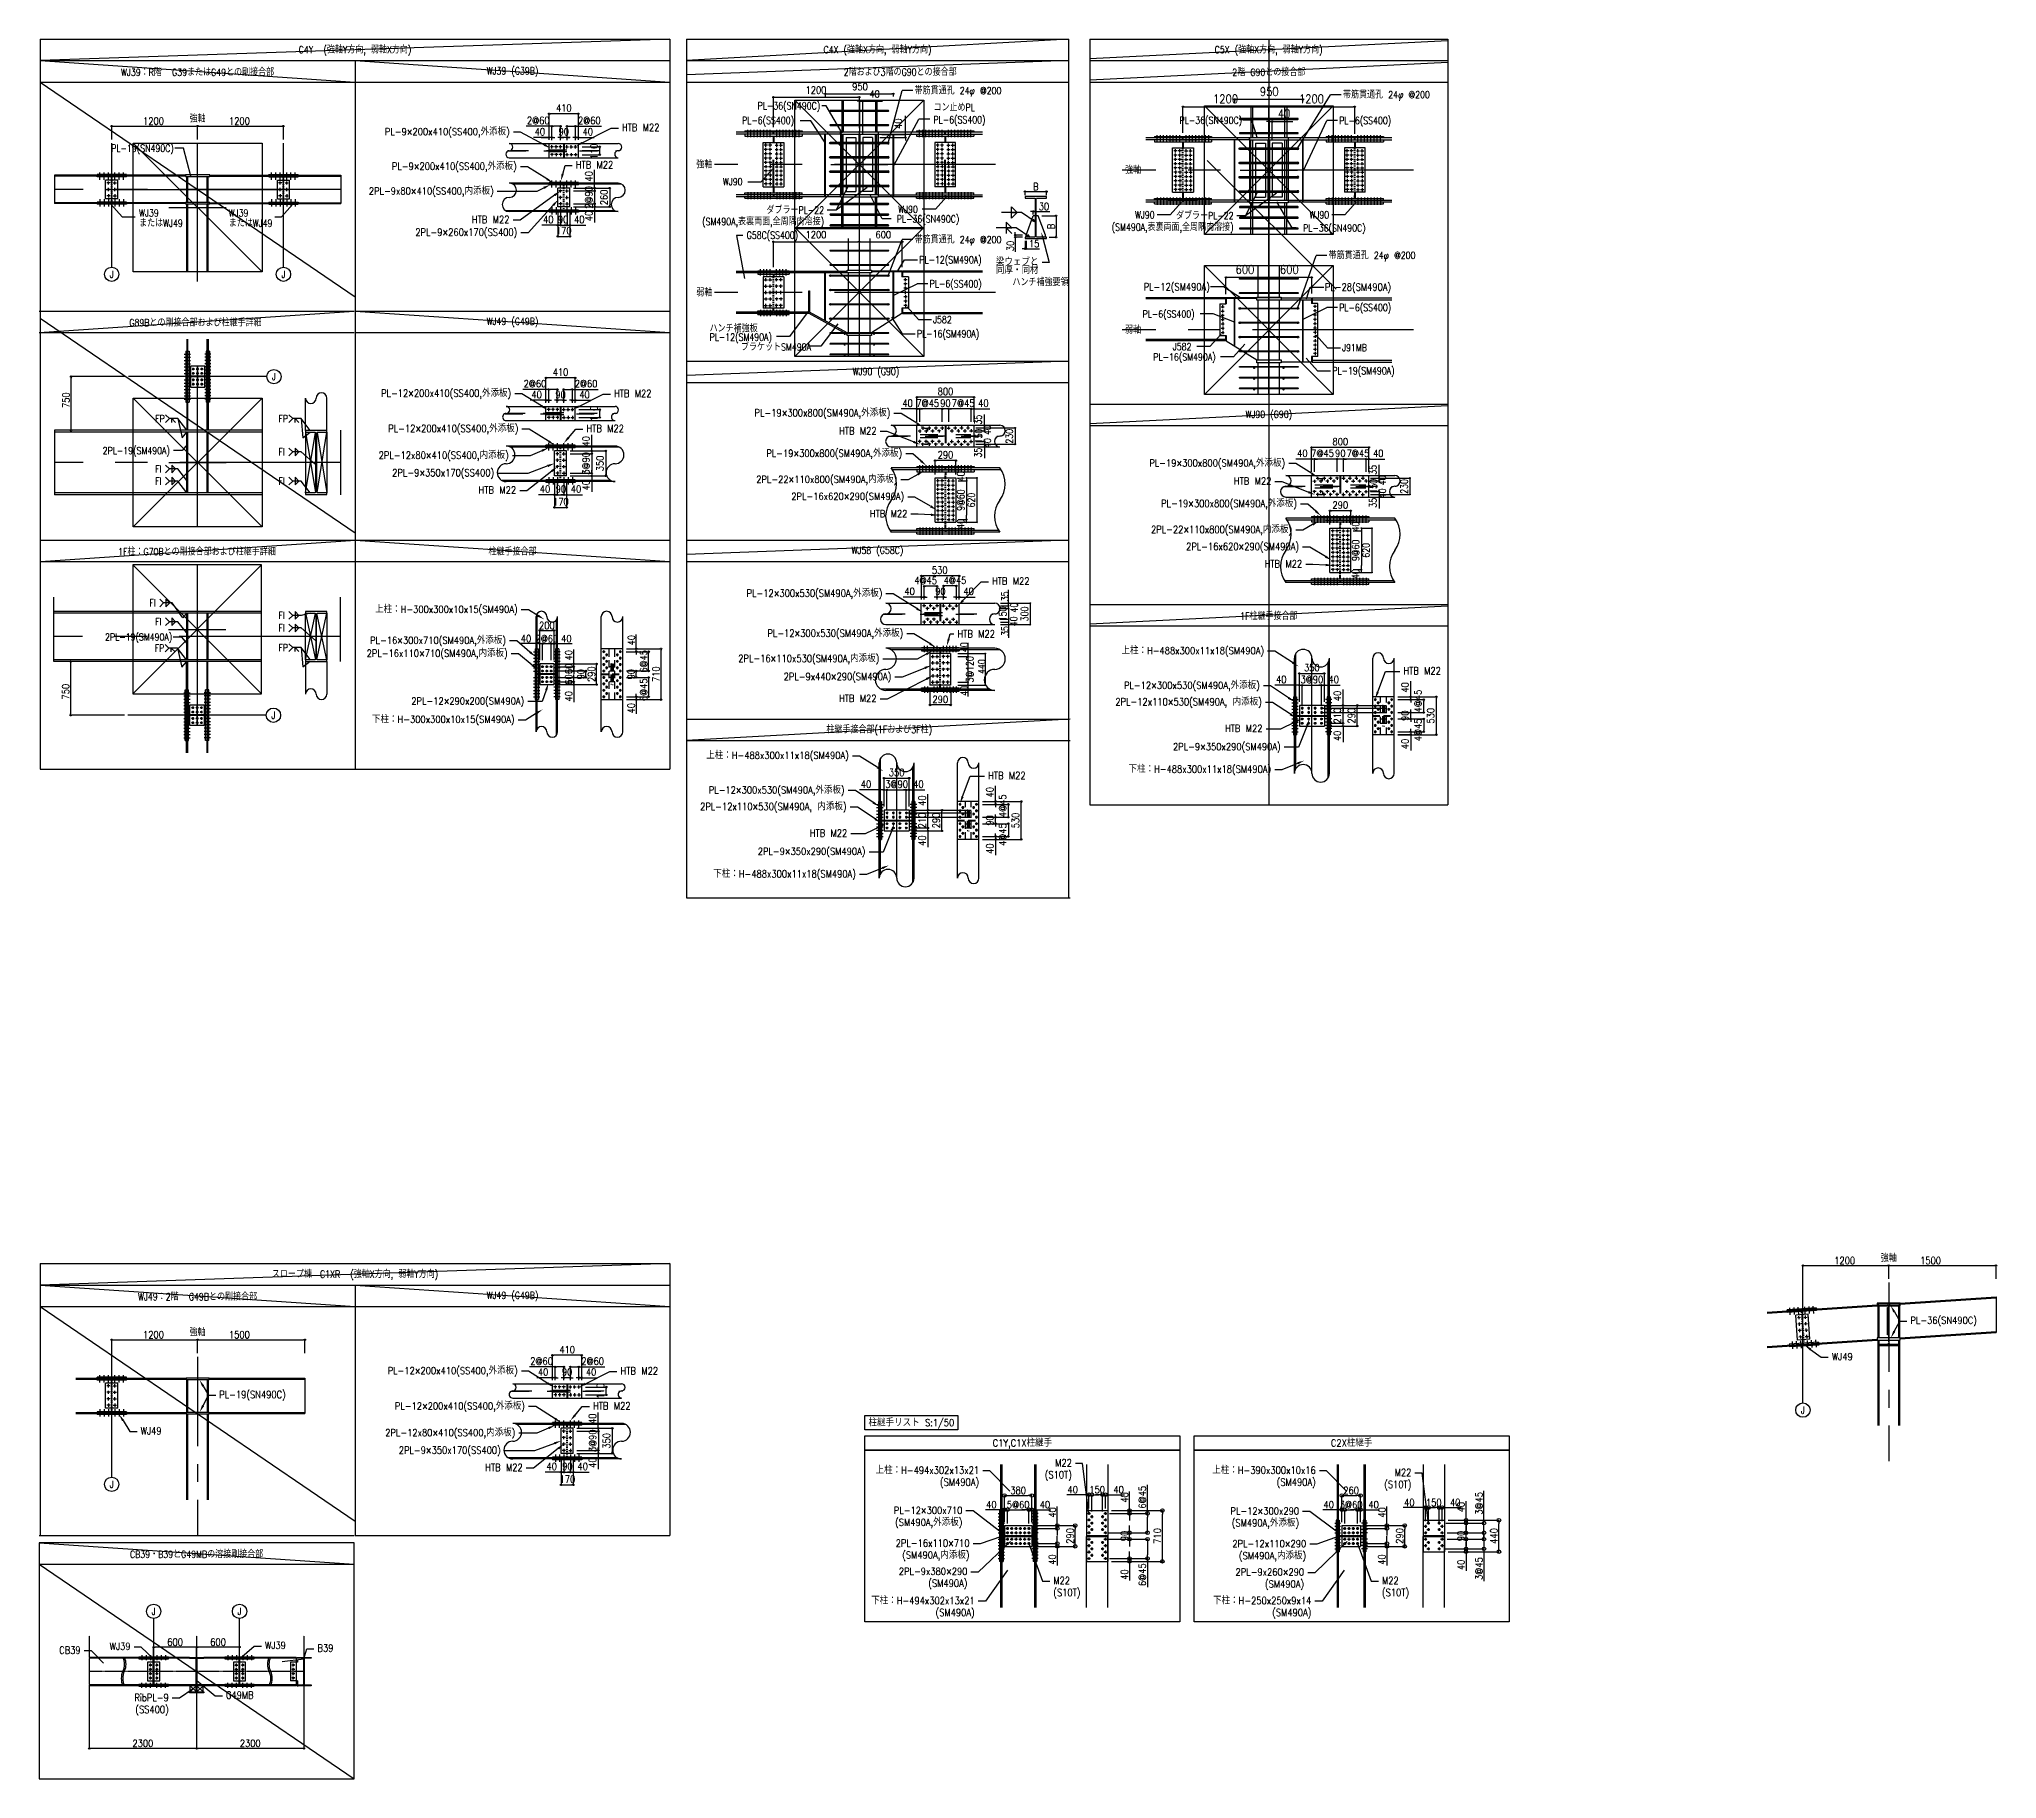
# Model space of a CAD drawing. Extents: x -668440 to 1010955, y -1678500 to 210463.
# Drawn here: x -619333 to -345808, y -682384 to -439287 of the extents above; entities that cross this region are included whole.
import ezdxf
from ezdxf import colors
from ezdxf.entities.mleader import LeaderData, LeaderLine
from ezdxf.enums import TextEntityAlignment as Align
from ezdxf.math import Vec2, Vec3

# ---------------------------------------------------------------- set-up
doc = ezdxf.new("R2010")
doc.units = 0
doc.header["$MEASUREMENT"] = 0
for name, pattern in [('CENTER', [2, 1.25, -0.25, 0.25, -0.25]), ('CENTER1', [10, 6.25, -1.25, 1.25, -1.25]), ('DASHED', [0.75, 0.5, -0.25]), ('DASHED1', [2.5, 1.25, -1.25])]:
    doc.linetypes.add(name, pattern=pattern)
doc.layers.get('0').update_dxf_attribs({"color": 3, "linetype": 'CONTINUOUS'})
doc.layers.get('Defpoints').update_dxf_attribs({"color": 251, "linetype": 'CONTINUOUS'})
for name, color, linetype in [('RC鉄筋', 4, 'CONTINUOUS'), ('RC鉄筋文字', 4, 'CONTINUOUS'), ('Sプレート', 1, 'CONTINUOUS'), ('Sプレート文字', 1, 'CONTINUOUS'), ('Sボルト', 2, 'CONTINUOUS'), ('Sボルト文字', 2, 'CONTINUOUS'), ('S大梁', 4, 'CONTINUOUS'), ('S大梁文字', 4, 'CONTINUOUS'), ('S柱', 4, 'CONTINUOUS'), ('S母材', 4, 'CONTINUOUS'), ('寸法', 3, 'CONTINUOUS'), ('注記', 3, 'CONTINUOUS'), ('通り芯', 3, 'CENTER')]:
    doc.layers.add(name, color=color, linetype=linetype)
doc.styles.add('DRACAD', font='txt', dxfattribs={"width": 0.85, "bigfont": 'extfont2'})
doc.dimstyles.new('MYDIM', dxfattribs={"dimtxt": 120, "dimasz": 20, "dimexe": 1.25, "dimexo": 50, "dimgap": 50, "dimtad": 1, "dimdec": 4, "dimdsep": 46, "dimtxsty": 'DRACAD', "dimblk": 'ORIGIN', "dimcen": 2.5, "dimadec": 0, "dimazin": 0, "dimtfac": 1, "dimtdec": 4, "dimtmove": 0, "dimatfit": 3, "dimfxl": 1, "dimtolj": 1, "dimtzin": 0, "dimarcsym": 0})

# ---------------------------------------------------------------- blocks, each defined once
blk = doc.blocks.new('_ORIGIN')
at = {"color": 0, "linetype": 'ByBlock', "lineweight": -2}
blk.add_line((0, 0), (-1, 0), dxfattribs=at)
blk.add_circle((0, 0), 0.5, dxfattribs=at)
blk = doc.blocks.new('*D8040')
at = {"layer": 'Defpoints', "color": 0}
for p in [(807604, 34394), (807604, 34151), (807724, 34151)]:
    blk.add_point(p, dxfattribs=at)
at = {"layer": '寸法', "color": 0, "lineweight": -2}
for p, q in [((807604, 34394), (807242, 34394)), ((807604, 34201), (807604, 34395)), ((807704, 34394), (807624, 34394)), ((807724, 34201), (807724, 34395))]:
    blk.add_line(p, q, dxfattribs=at)
at = {"layer": '寸法', "color": 0, "linetype": 'ByBlock', "lineweight": -2, "xscale": 20, "yscale": 20, "zscale": 20, "rotation": 180}
blk.add_blockref('_ORIGIN', (807604, 34394), dxfattribs=at)
at = {"layer": '寸法', "color": 0, "linetype": 'ByBlock', "lineweight": -2, "xscale": 20, "yscale": 20, "zscale": 20}
blk.add_blockref('_ORIGIN', (807724, 34394), dxfattribs=at)
at = {"layer": '寸法', "color": 0, "insert": (807412, 34474), "char_height": 100, "attachment_point": 5, "style": 'DRACAD'}
blk.add_mtext('\\A1;2@60', dxfattribs=at)
blk = doc.blocks.new('*D8041')
at = {"layer": 'Defpoints', "color": 0}
for p in [(807564, 34237), (807564, 34152), (807604, 34151)]:
    blk.add_point(p, dxfattribs=at)
at = {"layer": '寸法', "color": 0, "lineweight": -2}
for p, q in [((807544, 34237), (807344, 34237)), ((807564, 34202), (807564, 34239)), ((807604, 34237), (807564, 34237)), ((807604, 34201), (807604, 34239)), ((807624, 34237), (807644, 34237))]:
    blk.add_line(p, q, dxfattribs=at)
at = {"layer": '寸法', "color": 0, "linetype": 'ByBlock', "lineweight": -2, "xscale": 20, "yscale": 20, "zscale": 20}
blk.add_blockref('_ORIGIN', (807564, 34237), dxfattribs=at)
at = {"layer": '寸法', "color": 0, "linetype": 'ByBlock', "lineweight": -2, "xscale": 20, "yscale": 20, "zscale": 20, "rotation": 180}
blk.add_blockref('_ORIGIN', (807604, 34237), dxfattribs=at)
at = {"layer": '寸法', "color": 0, "insert": (807434, 34317), "char_height": 100, "attachment_point": 5, "style": 'DRACAD'}
blk.add_mtext('\\A1;40', dxfattribs=at)
blk = doc.blocks.new('*D8042')
at = {"layer": 'Defpoints', "color": 0}
for p in [(807724, 34237), (807724, 34151), (807814, 34152)]:
    blk.add_point(p, dxfattribs=at)
at = {"layer": '寸法', "color": 0, "lineweight": -2}
for p, q in [((807704, 34237), (807684, 34237)), ((807724, 34201), (807724, 34239)), ((807814, 34237), (807724, 34237)), ((807814, 34202), (807814, 34239)), ((807834, 34237), (807854, 34237))]:
    blk.add_line(p, q, dxfattribs=at)
at = {"layer": '寸法', "color": 0, "linetype": 'ByBlock', "lineweight": -2, "xscale": 20, "yscale": 20, "zscale": 20}
blk.add_blockref('_ORIGIN', (807724, 34237), dxfattribs=at)
at = {"layer": '寸法', "color": 0, "linetype": 'ByBlock', "lineweight": -2, "xscale": 20, "yscale": 20, "zscale": 20, "rotation": 180}
blk.add_blockref('_ORIGIN', (807814, 34237), dxfattribs=at)
at = {"layer": '寸法', "color": 0, "insert": (807769, 34317), "char_height": 100, "attachment_point": 5, "style": 'DRACAD'}
blk.add_mtext('\\A1;\\A1;90', dxfattribs=at)
blk = doc.blocks.new('*D8043')
at = {"layer": 'Defpoints', "color": 0}
for p in [(807564, 34568), (807564, 34152), (807974, 34152)]:
    blk.add_point(p, dxfattribs=at)
at = {"layer": '寸法', "color": 0, "lineweight": -2}
for p, q in [((807564, 34202), (807564, 34569)), ((807954, 34568), (807584, 34568)), ((807974, 34202), (807974, 34569))]:
    blk.add_line(p, q, dxfattribs=at)
at = {"layer": '寸法', "color": 0, "linetype": 'ByBlock', "lineweight": -2, "xscale": 20, "yscale": 20, "zscale": 20, "rotation": 180}
blk.add_blockref('_ORIGIN', (807564, 34568), dxfattribs=at)
at = {"layer": '寸法', "color": 0, "linetype": 'ByBlock', "lineweight": -2, "xscale": 20, "yscale": 20, "zscale": 20}
blk.add_blockref('_ORIGIN', (807974, 34568), dxfattribs=at)
at = {"layer": '寸法', "color": 0, "insert": (807769, 34648), "char_height": 100, "attachment_point": 5, "style": 'DRACAD'}
blk.add_mtext('\\A1;410', dxfattribs=at)
blk = doc.blocks.new('*D8044')
at = {"layer": 'Defpoints', "color": 0}
for p in [(807974, 34107), (807974, 33997), (808271, 34107)]:
    blk.add_point(p, dxfattribs=at)
at = {"layer": '寸法', "color": 0, "lineweight": -2}
for p, q in [((808024, 34107), (808272, 34107)), ((808024, 33997), (808272, 33997)), ((808271, 34017), (808271, 34087))]:
    blk.add_line(p, q, dxfattribs=at)
at = {"layer": '寸法', "color": 0, "linetype": 'ByBlock', "lineweight": -2, "xscale": 20, "yscale": 20, "zscale": 20}
for p, rotation in [((808271, 34107), 90), ((808271, 33997), 270)]:
    blk.add_blockref('_ORIGIN', p, dxfattribs=dict(at, rotation=rotation))
at = {"layer": '寸法', "color": 0, "insert": (808191, 34042), "char_height": 100, "attachment_point": 5, "rotation": 90, "style": 'DRACAD'}
blk.add_mtext('\\A1;\\A1;110', dxfattribs=at)
blk = doc.blocks.new('*D8045')
at = {"layer": 'Defpoints', "color": 0}
for p in [(807934, 34394), (807814, 34151), (807934, 34151)]:
    blk.add_point(p, dxfattribs=at)
at = {"layer": '寸法', "color": 0, "lineweight": -2}
for p, q in [((807814, 34201), (807814, 34395)), ((807834, 34394), (807914, 34394)), ((807934, 34201), (807934, 34395)), ((807934, 34394), (808296, 34394))]:
    blk.add_line(p, q, dxfattribs=at)
at = {"layer": '寸法', "color": 0, "linetype": 'ByBlock', "lineweight": -2, "xscale": 20, "yscale": 20, "zscale": 20, "rotation": 180}
blk.add_blockref('_ORIGIN', (807814, 34394), dxfattribs=at)
at = {"layer": '寸法', "color": 0, "linetype": 'ByBlock', "lineweight": -2, "xscale": 20, "yscale": 20, "zscale": 20}
blk.add_blockref('_ORIGIN', (807934, 34394), dxfattribs=at)
at = {"layer": '寸法', "color": 0, "insert": (808126, 34474), "char_height": 100, "attachment_point": 5, "style": 'DRACAD'}
blk.add_mtext('\\A1;2@60', dxfattribs=at)
blk = doc.blocks.new('*D8046')
at = {"layer": 'Defpoints', "color": 0}
for p in [(807974, 34237), (807934, 34151), (807974, 34152)]:
    blk.add_point(p, dxfattribs=at)
at = {"layer": '寸法', "color": 0, "lineweight": -2}
for p, q in [((807914, 34237), (807894, 34237)), ((807934, 34201), (807934, 34239)), ((807934, 34237), (807974, 34237)), ((807974, 34202), (807974, 34239)), ((807994, 34237), (808194, 34237))]:
    blk.add_line(p, q, dxfattribs=at)
at = {"layer": '寸法', "color": 0, "linetype": 'ByBlock', "lineweight": -2, "xscale": 20, "yscale": 20, "zscale": 20}
blk.add_blockref('_ORIGIN', (807934, 34237), dxfattribs=at)
at = {"layer": '寸法', "color": 0, "linetype": 'ByBlock', "lineweight": -2, "xscale": 20, "yscale": 20, "zscale": 20, "rotation": 180}
blk.add_blockref('_ORIGIN', (807974, 34237), dxfattribs=at)
at = {"layer": '寸法', "color": 0, "insert": (808104, 34317), "char_height": 100, "attachment_point": 5, "style": 'DRACAD'}
blk.add_mtext('\\A1;40', dxfattribs=at)
blk = doc.blocks.new('*D8047')
at = {"layer": 'Defpoints', "color": 0}
for p in [(807854, 33530), (807854, 33490), (808199, 33490)]:
    blk.add_point(p, dxfattribs=at)
at = {"layer": '寸法', "color": 0, "lineweight": -2}
for p, q in [((808199, 33550), (808199, 33784)), ((807904, 33530), (808200, 33530)), ((807904, 33490), (808200, 33490)), ((808199, 33530), (808199, 33490)), ((808199, 33470), (808199, 33450))]:
    blk.add_line(p, q, dxfattribs=at)
at = {"layer": '寸法', "color": 0, "linetype": 'ByBlock', "lineweight": -2, "xscale": 20, "yscale": 20, "zscale": 20}
for p, rotation in [((808199, 33530), 270), ((808199, 33490), 90)]:
    blk.add_blockref('_ORIGIN', p, dxfattribs=dict(at, rotation=rotation))
at = {"layer": '寸法', "color": 0, "insert": (808119, 33694), "char_height": 100, "attachment_point": 5, "rotation": 90, "style": 'DRACAD'}
blk.add_mtext('\\A1;40', dxfattribs=at)
blk = doc.blocks.new('*D8048')
at = {"layer": 'Defpoints', "color": 0}
for p in [(807854, 33490), (807854, 33310), (808199, 33310)]:
    blk.add_point(p, dxfattribs=at)
at = {"layer": '寸法', "color": 0, "lineweight": -2}
for p, q in [((807904, 33490), (808200, 33490)), ((808199, 33470), (808199, 33330)), ((807904, 33310), (808200, 33310))]:
    blk.add_line(p, q, dxfattribs=at)
at = {"layer": '寸法', "color": 0, "linetype": 'ByBlock', "lineweight": -2, "xscale": 20, "yscale": 20, "zscale": 20}
for p, rotation in [((808199, 33490), 90), ((808199, 33310), 270)]:
    blk.add_blockref('_ORIGIN', p, dxfattribs=dict(at, rotation=rotation))
at = {"layer": '寸法', "color": 0, "insert": (808119, 33400), "char_height": 100, "attachment_point": 5, "rotation": 90, "style": 'DRACAD'}
blk.add_mtext('\\A1;2@90', dxfattribs=at)
blk = doc.blocks.new('*D8049')
at = {"layer": 'Defpoints', "color": 0}
for p in [(807854, 33310), (807854, 33270), (808199, 33270)]:
    blk.add_point(p, dxfattribs=at)
at = {"layer": '寸法', "color": 0, "lineweight": -2}
for p, q in [((807904, 33310), (808200, 33310)), ((807904, 33270), (808200, 33270)), ((808199, 33330), (808199, 33350)), ((808199, 33310), (808199, 33270)), ((808199, 33250), (808199, 33050))]:
    blk.add_line(p, q, dxfattribs=at)
at = {"layer": '寸法', "color": 0, "linetype": 'ByBlock', "lineweight": -2, "xscale": 20, "yscale": 20, "zscale": 20}
for p, rotation in [((808199, 33310), 270), ((808199, 33270), 90)]:
    blk.add_blockref('_ORIGIN', p, dxfattribs=dict(at, rotation=rotation))
at = {"layer": '寸法', "color": 0, "insert": (808119, 33140), "char_height": 100, "attachment_point": 5, "rotation": 90, "style": 'DRACAD'}
blk.add_mtext('\\A1;40', dxfattribs=at)
blk = doc.blocks.new('*D8050')
at = {"layer": 'Defpoints', "color": 0}
for p in [(807936, 33530), (807936, 33270), (808411, 33270)]:
    blk.add_point(p, dxfattribs=at)
at = {"layer": '寸法', "color": 0, "lineweight": -2}
for p, q in [((807986, 33530), (808412, 33530)), ((808411, 33510), (808411, 33290)), ((807986, 33270), (808412, 33270))]:
    blk.add_line(p, q, dxfattribs=at)
at = {"layer": '寸法', "color": 0, "linetype": 'ByBlock', "lineweight": -2, "xscale": 20, "yscale": 20, "zscale": 20}
for p, rotation in [((808411, 33530), 90), ((808411, 33270), 270)]:
    blk.add_blockref('_ORIGIN', p, dxfattribs=dict(at, rotation=rotation))
at = {"layer": '寸法', "color": 0, "insert": (808331, 33400), "char_height": 100, "attachment_point": 5, "rotation": 90, "style": 'DRACAD'}
blk.add_mtext('\\A1;260', dxfattribs=at)
blk = doc.blocks.new('*D8051')
at = {"layer": 'Defpoints', "color": 0}
for p in [(807684, 33270), (807724, 33270), (807724, 33011)]:
    blk.add_point(p, dxfattribs=at)
at = {"layer": '寸法', "color": 0, "lineweight": -2}
for p, q in [((807684, 33220), (807684, 33010)), ((807724, 33220), (807724, 33010)), ((807664, 33011), (807462, 33011)), ((807684, 33011), (807724, 33011)), ((807744, 33011), (807764, 33011))]:
    blk.add_line(p, q, dxfattribs=at)
at = {"layer": '寸法', "color": 0, "linetype": 'ByBlock', "lineweight": -2, "xscale": 20, "yscale": 20, "zscale": 20}
blk.add_blockref('_ORIGIN', (807684, 33011), dxfattribs=at)
at = {"layer": '寸法', "color": 0, "linetype": 'ByBlock', "lineweight": -2, "xscale": 20, "yscale": 20, "zscale": 20, "rotation": 180}
blk.add_blockref('_ORIGIN', (807724, 33011), dxfattribs=at)
at = {"layer": '寸法', "color": 0, "insert": (807552, 33091), "char_height": 100, "attachment_point": 5, "style": 'DRACAD'}
blk.add_mtext('\\A1;40', dxfattribs=at)
blk = doc.blocks.new('*D8052')
at = {"layer": 'Defpoints', "color": 0}
for p in [(807684, 33270), (807854, 33270), (807854, 32854)]:
    blk.add_point(p, dxfattribs=at)
at = {"layer": '寸法', "color": 0, "lineweight": -2}
for p, q in [((807684, 33220), (807684, 32852)), ((807854, 33220), (807854, 32852)), ((807704, 32854), (807834, 32854))]:
    blk.add_line(p, q, dxfattribs=at)
at = {"layer": '寸法', "color": 0, "linetype": 'ByBlock', "lineweight": -2, "xscale": 20, "yscale": 20, "zscale": 20, "rotation": 180}
blk.add_blockref('_ORIGIN', (807684, 32854), dxfattribs=at)
at = {"layer": '寸法', "color": 0, "linetype": 'ByBlock', "lineweight": -2, "xscale": 20, "yscale": 20, "zscale": 20}
blk.add_blockref('_ORIGIN', (807854, 32854), dxfattribs=at)
at = {"layer": '寸法', "color": 0, "insert": (807769, 32934), "char_height": 100, "attachment_point": 5, "style": 'DRACAD'}
blk.add_mtext('\\A1;170', dxfattribs=at)
blk = doc.blocks.new('*D8053')
at = {"layer": 'Defpoints', "color": 0}
for p in [(807724, 33270), (807814, 33270), (807814, 33011)]:
    blk.add_point(p, dxfattribs=at)
at = {"layer": '寸法', "color": 0, "lineweight": -2}
for p, q in [((807724, 33220), (807724, 33010)), ((807814, 33220), (807814, 33010)), ((807704, 33011), (807684, 33011)), ((807724, 33011), (807814, 33011)), ((807834, 33011), (807854, 33011))]:
    blk.add_line(p, q, dxfattribs=at)
at = {"layer": '寸法', "color": 0, "linetype": 'ByBlock', "lineweight": -2, "xscale": 20, "yscale": 20, "zscale": 20}
blk.add_blockref('_ORIGIN', (807724, 33011), dxfattribs=at)
at = {"layer": '寸法', "color": 0, "linetype": 'ByBlock', "lineweight": -2, "xscale": 20, "yscale": 20, "zscale": 20, "rotation": 180}
blk.add_blockref('_ORIGIN', (807814, 33011), dxfattribs=at)
at = {"layer": '寸法', "color": 0, "insert": (807760, 33091), "char_height": 100, "attachment_point": 5, "style": 'DRACAD'}
blk.add_mtext('\\A1;90', dxfattribs=at)
blk = doc.blocks.new('*D8054')
at = {"layer": 'Defpoints', "color": 0}
for p in [(807814, 33270), (807854, 33270), (807854, 33011)]:
    blk.add_point(p, dxfattribs=at)
at = {"layer": '寸法', "color": 0, "lineweight": -2}
for p, q in [((807814, 33220), (807814, 33010)), ((807854, 33220), (807854, 33010)), ((807794, 33011), (807774, 33011)), ((807814, 33011), (807854, 33011)), ((807874, 33011), (808075, 33011))]:
    blk.add_line(p, q, dxfattribs=at)
at = {"layer": '寸法', "color": 0, "linetype": 'ByBlock', "lineweight": -2, "xscale": 20, "yscale": 20, "zscale": 20}
blk.add_blockref('_ORIGIN', (807814, 33011), dxfattribs=at)
at = {"layer": '寸法', "color": 0, "linetype": 'ByBlock', "lineweight": -2, "xscale": 20, "yscale": 20, "zscale": 20, "rotation": 180}
blk.add_blockref('_ORIGIN', (807854, 33011), dxfattribs=at)
at = {"layer": '寸法', "color": 0, "insert": (807985, 33091), "char_height": 100, "attachment_point": 5, "style": 'DRACAD'}
blk.add_mtext('\\A1;40', dxfattribs=at)
blk = doc.blocks.new('*D8056')
at = {"layer": 'Defpoints', "color": 0}
for p in [(93241, -460726), (93241, -460963), (93361, -460963)]:
    blk.add_point(p, dxfattribs=at)
at = {"layer": '寸法', "color": 0, "lineweight": -2}
for p, q in [((93241, -460726), (92879, -460726)), ((93241, -460913), (93241, -460725)), ((93341, -460726), (93261, -460726)), ((93361, -460913), (93361, -460725))]:
    blk.add_line(p, q, dxfattribs=at)
at = {"layer": '寸法', "color": 0, "linetype": 'ByBlock', "lineweight": -2, "xscale": 20, "yscale": 20, "zscale": 20, "rotation": 180}
blk.add_blockref('_ORIGIN', (93241, -460726), dxfattribs=at)
at = {"layer": '寸法', "color": 0, "linetype": 'ByBlock', "lineweight": -2, "xscale": 20, "yscale": 20, "zscale": 20}
blk.add_blockref('_ORIGIN', (93361, -460726), dxfattribs=at)
at = {"layer": '寸法', "color": 0, "insert": (93049, -460646), "char_height": 100, "attachment_point": 5, "style": 'DRACAD'}
blk.add_mtext('\\A1;2@60', dxfattribs=at)
blk = doc.blocks.new('*D8057')
at = {"layer": 'Defpoints', "color": 0}
for p in [(93201, -460877), (93201, -460962), (93241, -460963)]:
    blk.add_point(p, dxfattribs=at)
at = {"layer": '寸法', "color": 0, "lineweight": -2}
for p, q in [((93181, -460877), (92981, -460877)), ((93201, -460912), (93201, -460875)), ((93241, -460877), (93201, -460877)), ((93241, -460913), (93241, -460875)), ((93261, -460877), (93281, -460877))]:
    blk.add_line(p, q, dxfattribs=at)
at = {"layer": '寸法', "color": 0, "linetype": 'ByBlock', "lineweight": -2, "xscale": 20, "yscale": 20, "zscale": 20}
blk.add_blockref('_ORIGIN', (93201, -460877), dxfattribs=at)
at = {"layer": '寸法', "color": 0, "linetype": 'ByBlock', "lineweight": -2, "xscale": 20, "yscale": 20, "zscale": 20, "rotation": 180}
blk.add_blockref('_ORIGIN', (93241, -460877), dxfattribs=at)
at = {"layer": '寸法', "color": 0, "insert": (93071, -460797), "char_height": 100, "attachment_point": 5, "style": 'DRACAD'}
blk.add_mtext('\\A1;40', dxfattribs=at)
blk = doc.blocks.new('*D8058')
at = {"layer": 'Defpoints', "color": 0}
for p in [(93361, -460877), (93361, -460963), (93451, -460962)]:
    blk.add_point(p, dxfattribs=at)
at = {"layer": '寸法', "color": 0, "lineweight": -2}
for p, q in [((93341, -460877), (93321, -460877)), ((93361, -460913), (93361, -460875)), ((93451, -460877), (93361, -460877)), ((93451, -460912), (93451, -460875)), ((93471, -460877), (93491, -460877))]:
    blk.add_line(p, q, dxfattribs=at)
at = {"layer": '寸法', "color": 0, "linetype": 'ByBlock', "lineweight": -2, "xscale": 20, "yscale": 20, "zscale": 20}
blk.add_blockref('_ORIGIN', (93361, -460877), dxfattribs=at)
at = {"layer": '寸法', "color": 0, "linetype": 'ByBlock', "lineweight": -2, "xscale": 20, "yscale": 20, "zscale": 20, "rotation": 180}
blk.add_blockref('_ORIGIN', (93451, -460877), dxfattribs=at)
at = {"layer": '寸法', "color": 0, "insert": (93406, -460797), "char_height": 100, "attachment_point": 5, "style": 'DRACAD'}
blk.add_mtext('\\A1;\\A1;90', dxfattribs=at)
blk = doc.blocks.new('*D8059')
at = {"layer": 'Defpoints', "color": 0}
for p in [(93201, -460564), (93201, -460962), (93611, -460962)]:
    blk.add_point(p, dxfattribs=at)
at = {"layer": '寸法', "color": 0, "lineweight": -2}
for p, q in [((93201, -460912), (93201, -460562)), ((93591, -460564), (93221, -460564)), ((93611, -460912), (93611, -460562))]:
    blk.add_line(p, q, dxfattribs=at)
at = {"layer": '寸法', "color": 0, "linetype": 'ByBlock', "lineweight": -2, "xscale": 20, "yscale": 20, "zscale": 20, "rotation": 180}
blk.add_blockref('_ORIGIN', (93201, -460564), dxfattribs=at)
at = {"layer": '寸法', "color": 0, "linetype": 'ByBlock', "lineweight": -2, "xscale": 20, "yscale": 20, "zscale": 20}
blk.add_blockref('_ORIGIN', (93611, -460564), dxfattribs=at)
at = {"layer": '寸法', "color": 0, "insert": (93406, -460484), "char_height": 100, "attachment_point": 5, "style": 'DRACAD'}
blk.add_mtext('\\A1;410', dxfattribs=at)
blk = doc.blocks.new('*D8060')
at = {"layer": 'Defpoints', "color": 0}
for p in [(93611, -461007), (93611, -461117), (93953, -461007)]:
    blk.add_point(p, dxfattribs=at)
at = {"layer": '寸法', "color": 0, "lineweight": -2}
for p, q in [((93661, -461007), (93954, -461007)), ((93661, -461117), (93954, -461117)), ((93953, -461097), (93953, -461027))]:
    blk.add_line(p, q, dxfattribs=at)
at = {"layer": '寸法', "color": 0, "linetype": 'ByBlock', "lineweight": -2, "xscale": 20, "yscale": 20, "zscale": 20}
for p, rotation in [((93953, -461007), 90), ((93953, -461117), 270)]:
    blk.add_blockref('_ORIGIN', p, dxfattribs=dict(at, rotation=rotation))
at = {"layer": '寸法', "color": 0, "insert": (93873, -461062), "char_height": 100, "attachment_point": 5, "rotation": 90, "style": 'DRACAD'}
blk.add_mtext('\\A1;\\A1;110', dxfattribs=at)
blk = doc.blocks.new('*D8061')
at = {"layer": 'Defpoints', "color": 0}
for p in [(93571, -460726), (93451, -460963), (93571, -460963)]:
    blk.add_point(p, dxfattribs=at)
at = {"layer": '寸法', "color": 0, "lineweight": -2}
for p, q in [((93451, -460913), (93451, -460725)), ((93471, -460726), (93551, -460726)), ((93571, -460913), (93571, -460725)), ((93571, -460726), (93933, -460726))]:
    blk.add_line(p, q, dxfattribs=at)
at = {"layer": '寸法', "color": 0, "linetype": 'ByBlock', "lineweight": -2, "xscale": 20, "yscale": 20, "zscale": 20, "rotation": 180}
blk.add_blockref('_ORIGIN', (93451, -460726), dxfattribs=at)
at = {"layer": '寸法', "color": 0, "linetype": 'ByBlock', "lineweight": -2, "xscale": 20, "yscale": 20, "zscale": 20}
blk.add_blockref('_ORIGIN', (93571, -460726), dxfattribs=at)
at = {"layer": '寸法', "color": 0, "insert": (93763, -460646), "char_height": 100, "attachment_point": 5, "style": 'DRACAD'}
blk.add_mtext('\\A1;2@60', dxfattribs=at)
blk = doc.blocks.new('*D8062')
at = {"layer": 'Defpoints', "color": 0}
for p in [(93611, -460877), (93571, -460963), (93611, -460962)]:
    blk.add_point(p, dxfattribs=at)
at = {"layer": '寸法', "color": 0, "lineweight": -2}
for p, q in [((93551, -460877), (93531, -460877)), ((93571, -460913), (93571, -460875)), ((93571, -460877), (93611, -460877)), ((93611, -460912), (93611, -460875)), ((93631, -460877), (93831, -460877))]:
    blk.add_line(p, q, dxfattribs=at)
at = {"layer": '寸法', "color": 0, "linetype": 'ByBlock', "lineweight": -2, "xscale": 20, "yscale": 20, "zscale": 20}
blk.add_blockref('_ORIGIN', (93571, -460877), dxfattribs=at)
at = {"layer": '寸法', "color": 0, "linetype": 'ByBlock', "lineweight": -2, "xscale": 20, "yscale": 20, "zscale": 20, "rotation": 180}
blk.add_blockref('_ORIGIN', (93611, -460877), dxfattribs=at)
at = {"layer": '寸法', "color": 0, "insert": (93741, -460797), "char_height": 100, "attachment_point": 5, "style": 'DRACAD'}
blk.add_mtext('\\A1;40', dxfattribs=at)
blk = doc.blocks.new('*D8063')
at = {"layer": 'Defpoints', "color": 0}
for p in [(93491, -461584), (93491, -461624), (93841, -461624)]:
    blk.add_point(p, dxfattribs=at)
at = {"layer": '寸法', "color": 0, "lineweight": -2}
for p, q in [((93841, -461564), (93841, -461361)), ((93541, -461584), (93842, -461584)), ((93541, -461624), (93842, -461624)), ((93841, -461584), (93841, -461624)), ((93841, -461644), (93841, -461664))]:
    blk.add_line(p, q, dxfattribs=at)
at = {"layer": '寸法', "color": 0, "linetype": 'ByBlock', "lineweight": -2, "xscale": 20, "yscale": 20, "zscale": 20}
for p, rotation in [((93841, -461584), 270), ((93841, -461624), 90)]:
    blk.add_blockref('_ORIGIN', p, dxfattribs=dict(at, rotation=rotation))
at = {"layer": '寸法', "color": 0, "insert": (93761, -461451), "char_height": 100, "attachment_point": 5, "rotation": 90, "style": 'DRACAD'}
blk.add_mtext('\\A1;40', dxfattribs=at)
blk = doc.blocks.new('*D8064')
at = {"layer": 'Defpoints', "color": 0}
for p in [(93491, -461624), (93491, -461894), (93842, -461894)]:
    blk.add_point(p, dxfattribs=at)
at = {"layer": '寸法', "color": 0, "lineweight": -2}
for p, q in [((93541, -461624), (93843, -461624)), ((93842, -461644), (93842, -461874)), ((93541, -461894), (93843, -461894))]:
    blk.add_line(p, q, dxfattribs=at)
at = {"layer": '寸法', "color": 0, "linetype": 'ByBlock', "lineweight": -2, "xscale": 20, "yscale": 20, "zscale": 20}
for p, rotation in [((93842, -461624), 90), ((93842, -461894), 270)]:
    blk.add_blockref('_ORIGIN', p, dxfattribs=dict(at, rotation=rotation))
at = {"layer": '寸法', "color": 0, "insert": (93762, -461759), "char_height": 100, "attachment_point": 5, "rotation": 90, "style": 'DRACAD'}
blk.add_mtext('\\A1;3@90', dxfattribs=at)
blk = doc.blocks.new('*D8065')
at = {"layer": 'Defpoints', "color": 0}
for p in [(93491, -461894), (93491, -461934), (93841, -461934)]:
    blk.add_point(p, dxfattribs=at)
at = {"layer": '寸法', "color": 0, "lineweight": -2}
for p, q in [((93541, -461894), (93842, -461894)), ((93541, -461934), (93842, -461934)), ((93841, -461874), (93841, -461854)), ((93841, -461894), (93841, -461934)), ((93841, -461954), (93841, -462154))]:
    blk.add_line(p, q, dxfattribs=at)
at = {"layer": '寸法', "color": 0, "linetype": 'ByBlock', "lineweight": -2, "xscale": 20, "yscale": 20, "zscale": 20}
for p, rotation in [((93841, -461894), 270), ((93841, -461934), 90)]:
    blk.add_blockref('_ORIGIN', p, dxfattribs=dict(at, rotation=rotation))
at = {"layer": '寸法', "color": 0, "insert": (93761, -462064), "char_height": 100, "attachment_point": 5, "rotation": 90, "style": 'DRACAD'}
blk.add_mtext('\\A1;40', dxfattribs=at)
blk = doc.blocks.new('*D8066')
at = {"layer": 'Defpoints', "color": 0}
for p in [(93593, -461584), (93593, -461934), (94037, -461934)]:
    blk.add_point(p, dxfattribs=at)
at = {"layer": '寸法', "color": 0, "lineweight": -2}
for p, q in [((93643, -461584), (94038, -461584)), ((94037, -461604), (94037, -461914)), ((93643, -461934), (94038, -461934))]:
    blk.add_line(p, q, dxfattribs=at)
at = {"layer": '寸法', "color": 0, "linetype": 'ByBlock', "lineweight": -2, "xscale": 20, "yscale": 20, "zscale": 20}
for p, rotation in [((94037, -461584), 90), ((94037, -461934), 270)]:
    blk.add_blockref('_ORIGIN', p, dxfattribs=dict(at, rotation=rotation))
at = {"layer": '寸法', "color": 0, "insert": (93957, -461759), "char_height": 100, "attachment_point": 5, "rotation": 90, "style": 'DRACAD'}
blk.add_mtext('\\A1;350', dxfattribs=at)
blk = doc.blocks.new('*D8067')
at = {"layer": 'Defpoints', "color": 0}
for p in [(93321, -461934), (93361, -461934), (93361, -462197)]:
    blk.add_point(p, dxfattribs=at)
at = {"layer": '寸法', "color": 0, "lineweight": -2}
for p, q in [((93301, -462197), (93100, -462197)), ((93321, -461984), (93321, -462198)), ((93321, -462197), (93361, -462197)), ((93361, -461984), (93361, -462198)), ((93381, -462197), (93401, -462197))]:
    blk.add_line(p, q, dxfattribs=at)
at = {"layer": '寸法', "color": 0, "linetype": 'ByBlock', "lineweight": -2, "xscale": 20, "yscale": 20, "zscale": 20}
blk.add_blockref('_ORIGIN', (93321, -462197), dxfattribs=at)
at = {"layer": '寸法', "color": 0, "linetype": 'ByBlock', "lineweight": -2, "xscale": 20, "yscale": 20, "zscale": 20, "rotation": 180}
blk.add_blockref('_ORIGIN', (93361, -462197), dxfattribs=at)
at = {"layer": '寸法', "color": 0, "insert": (93190, -462117), "char_height": 100, "attachment_point": 5, "style": 'DRACAD'}
blk.add_mtext('\\A1;40', dxfattribs=at)
blk = doc.blocks.new('*D8068')
at = {"layer": 'Defpoints', "color": 0}
for p in [(93361, -461934), (93451, -461934), (93451, -462197)]:
    blk.add_point(p, dxfattribs=at)
at = {"layer": '寸法', "color": 0, "lineweight": -2}
for p, q in [((93341, -462197), (93321, -462197)), ((93361, -461984), (93361, -462198)), ((93361, -462197), (93451, -462197)), ((93451, -461984), (93451, -462198)), ((93471, -462197), (93491, -462197))]:
    blk.add_line(p, q, dxfattribs=at)
at = {"layer": '寸法', "color": 0, "linetype": 'ByBlock', "lineweight": -2, "xscale": 20, "yscale": 20, "zscale": 20}
blk.add_blockref('_ORIGIN', (93361, -462197), dxfattribs=at)
at = {"layer": '寸法', "color": 0, "linetype": 'ByBlock', "lineweight": -2, "xscale": 20, "yscale": 20, "zscale": 20, "rotation": 180}
blk.add_blockref('_ORIGIN', (93451, -462197), dxfattribs=at)
at = {"layer": '寸法', "color": 0, "insert": (93411, -462117), "char_height": 100, "attachment_point": 5, "style": 'DRACAD'}
blk.add_mtext('\\A1;90', dxfattribs=at)
blk = doc.blocks.new('*D8069')
at = {"layer": 'Defpoints', "color": 0}
for p in [(93451, -461934), (93491, -461934), (93491, -462197)]:
    blk.add_point(p, dxfattribs=at)
at = {"layer": '寸法', "color": 0, "lineweight": -2}
for p, q in [((93431, -462197), (93411, -462197)), ((93451, -461984), (93451, -462198)), ((93451, -462197), (93491, -462197)), ((93491, -461984), (93491, -462198)), ((93511, -462197), (93713, -462197))]:
    blk.add_line(p, q, dxfattribs=at)
at = {"layer": '寸法', "color": 0, "linetype": 'ByBlock', "lineweight": -2, "xscale": 20, "yscale": 20, "zscale": 20}
blk.add_blockref('_ORIGIN', (93451, -462197), dxfattribs=at)
at = {"layer": '寸法', "color": 0, "linetype": 'ByBlock', "lineweight": -2, "xscale": 20, "yscale": 20, "zscale": 20, "rotation": 180}
blk.add_blockref('_ORIGIN', (93491, -462197), dxfattribs=at)
at = {"layer": '寸法', "color": 0, "insert": (93623, -462117), "char_height": 100, "attachment_point": 5, "style": 'DRACAD'}
blk.add_mtext('\\A1;40', dxfattribs=at)
blk = doc.blocks.new('*D8070')
at = {"layer": 'Defpoints', "color": 0}
for p in [(93321, -461934), (93491, -461934), (93491, -462375)]:
    blk.add_point(p, dxfattribs=at)
at = {"layer": '寸法', "color": 0, "lineweight": -2}
for p, q in [((93321, -461984), (93321, -462377)), ((93491, -461984), (93491, -462377)), ((93341, -462375), (93471, -462375))]:
    blk.add_line(p, q, dxfattribs=at)
at = {"layer": '寸法', "color": 0, "linetype": 'ByBlock', "lineweight": -2, "xscale": 20, "yscale": 20, "zscale": 20, "rotation": 180}
blk.add_blockref('_ORIGIN', (93321, -462375), dxfattribs=at)
at = {"layer": '寸法', "color": 0, "linetype": 'ByBlock', "lineweight": -2, "xscale": 20, "yscale": 20, "zscale": 20}
blk.add_blockref('_ORIGIN', (93491, -462375), dxfattribs=at)
at = {"layer": '寸法', "color": 0, "insert": (93411, -462295), "char_height": 100, "attachment_point": 5, "style": 'DRACAD'}
blk.add_mtext('\\A1;170', dxfattribs=at)
blk = doc.blocks.new('*D8071')
at = {"layer": 'Defpoints', "color": 0}
for p in [(-225428, -377245), (-226628, -377482), (-225428, -377482)]:
    blk.add_point(p, dxfattribs=at)
at = {"layer": '寸法', "color": 0, "lineweight": -2}
for p, q in [((-226628, -377432), (-226628, -377244)), ((-226608, -377245), (-225448, -377245)), ((-225428, -377432), (-225428, -377244))]:
    blk.add_line(p, q, dxfattribs=at)
at = {"layer": '寸法', "color": 0, "linetype": 'ByBlock', "lineweight": -2, "xscale": 20, "yscale": 20, "zscale": 20, "rotation": 180}
blk.add_blockref('_ORIGIN', (-226628, -377245), dxfattribs=at)
at = {"layer": '寸法', "color": 0, "linetype": 'ByBlock', "lineweight": -2, "xscale": 20, "yscale": 20, "zscale": 20}
blk.add_blockref('_ORIGIN', (-225428, -377245), dxfattribs=at)
at = {"layer": '寸法', "color": 0, "insert": (-226043, -377175), "char_height": 100, "attachment_point": 5, "style": 'DRACAD'}
blk.add_mtext('\\A1;1200', dxfattribs=at)
blk = doc.blocks.new('*D8072')
at = {"layer": 'Defpoints', "color": 0}
for p in [(-224228, -377245), (-225428, -377482), (-224228, -377482)]:
    blk.add_point(p, dxfattribs=at)
at = {"layer": '寸法', "color": 0, "lineweight": -2}
for p, q in [((-225428, -377432), (-225428, -377244)), ((-225408, -377245), (-224248, -377245)), ((-224228, -377432), (-224228, -377244))]:
    blk.add_line(p, q, dxfattribs=at)
at = {"layer": '寸法', "color": 0, "linetype": 'ByBlock', "lineweight": -2, "xscale": 20, "yscale": 20, "zscale": 20, "rotation": 180}
blk.add_blockref('_ORIGIN', (-225428, -377245), dxfattribs=at)
at = {"layer": '寸法', "color": 0, "linetype": 'ByBlock', "lineweight": -2, "xscale": 20, "yscale": 20, "zscale": 20}
blk.add_blockref('_ORIGIN', (-224228, -377245), dxfattribs=at)
at = {"layer": '寸法', "color": 0, "insert": (-224843, -377175), "char_height": 100, "attachment_point": 5, "style": 'DRACAD'}
blk.add_mtext('\\A1;1200', dxfattribs=at)
blk = doc.blocks.new('*D8074')
at = {"layer": 'Defpoints', "color": 0}
for p in [(-6008, -372853), (-6008, -372893), (-5733, -372853)]:
    blk.add_point(p, dxfattribs=at)
at = {"layer": '寸法', "color": 0, "lineweight": -2}
for p, q in [((-5733, -372833), (-5733, -372813)), ((-5958, -372853), (-5732, -372853)), ((-5958, -372893), (-5732, -372893)), ((-5733, -372893), (-5733, -372853)), ((-5733, -372913), (-5733, -373137))]:
    blk.add_line(p, q, dxfattribs=at)
at = {"layer": '寸法', "color": 0, "linetype": 'ByBlock', "lineweight": -2, "xscale": 20, "yscale": 20, "zscale": 20}
for p, rotation in [((-5733, -372853), 270), ((-5733, -372893), 90)]:
    blk.add_blockref('_ORIGIN', p, dxfattribs=dict(at, rotation=rotation))
at = {"layer": '寸法', "color": 0, "insert": (-5803, -373057), "char_height": 100, "attachment_point": 5, "rotation": 90, "style": 'DRACAD'}
blk.add_mtext('\\A1;40', dxfattribs=at)
blk = doc.blocks.new('*D8075')
at = {"layer": 'Defpoints', "color": 0}
for p in [(-5048, -372433), (-4686, -372433), (-5048, -372703)]:
    blk.add_point(p, dxfattribs=at)
at = {"layer": '寸法', "color": 0, "lineweight": -2}
for p, q in [((-4998, -372433), (-4685, -372433)), ((-4686, -372683), (-4686, -372453)), ((-4998, -372703), (-4685, -372703))]:
    blk.add_line(p, q, dxfattribs=at)
at = {"layer": '寸法', "color": 0, "linetype": 'ByBlock', "lineweight": -2, "xscale": 20, "yscale": 20, "zscale": 20}
for p, rotation in [((-4686, -372433), 90), ((-4686, -372703), 270)]:
    blk.add_blockref('_ORIGIN', p, dxfattribs=dict(at, rotation=rotation))
at = {"layer": '寸法', "color": 0, "insert": (-4756, -372568), "char_height": 100, "attachment_point": 5, "rotation": 90, "style": 'DRACAD'}
blk.add_mtext('\\A1;6@45', dxfattribs=at)
blk = doc.blocks.new('*D8076')
at = {"layer": 'Defpoints', "color": 0}
for p in [(-5049, -372433), (-5048, -372393), (-4859, -372393)]:
    blk.add_point(p, dxfattribs=at)
at = {"layer": '寸法', "color": 0, "lineweight": -2}
for p, q in [((-4859, -372373), (-4859, -372193)), ((-4999, -372433), (-4857, -372433)), ((-4998, -372393), (-4857, -372393)), ((-4859, -372433), (-4859, -372393)), ((-4859, -372453), (-4859, -372473))]:
    blk.add_line(p, q, dxfattribs=at)
at = {"layer": '寸法', "color": 0, "linetype": 'ByBlock', "lineweight": -2, "xscale": 20, "yscale": 20, "zscale": 20}
for p, rotation in [((-4859, -372393), 270), ((-4859, -372433), 90)]:
    blk.add_blockref('_ORIGIN', p, dxfattribs=dict(at, rotation=rotation))
at = {"layer": '寸法', "color": 0, "insert": (-4929, -372273), "char_height": 100, "attachment_point": 5, "rotation": 90, "style": 'DRACAD'}
blk.add_mtext('\\A1;40', dxfattribs=at)
blk = doc.blocks.new('*D8077')
at = {"layer": 'Defpoints', "color": 0}
for p in [(-5048, -372703), (-5047, -372793), (-4860, -372703)]:
    blk.add_point(p, dxfattribs=at)
at = {"layer": '寸法', "color": 0, "lineweight": -2}
for p, q in [((-4998, -372703), (-4859, -372703)), ((-4997, -372793), (-4859, -372793)), ((-4860, -372773), (-4860, -372723))]:
    blk.add_line(p, q, dxfattribs=at)
at = {"layer": '寸法', "color": 0, "linetype": 'ByBlock', "lineweight": -2, "xscale": 20, "yscale": 20, "zscale": 20}
for p, rotation in [((-4860, -372703), 90), ((-4860, -372793), 270)]:
    blk.add_blockref('_ORIGIN', p, dxfattribs=dict(at, rotation=rotation))
at = {"layer": '寸法', "color": 0, "insert": (-4930, -372748), "char_height": 100, "attachment_point": 5, "rotation": 90, "style": 'DRACAD'}
blk.add_mtext('\\A1;\\A1;90', dxfattribs=at)
blk = doc.blocks.new('*D8078')
at = {"layer": 'Defpoints', "color": 0}
for p in [(-5048, -372393), (-4513, -372393), (-5048, -373103)]:
    blk.add_point(p, dxfattribs=at)
at = {"layer": '寸法', "color": 0, "lineweight": -2}
for p, q in [((-4998, -372393), (-4512, -372393)), ((-4513, -373083), (-4513, -372413)), ((-4998, -373103), (-4512, -373103))]:
    blk.add_line(p, q, dxfattribs=at)
at = {"layer": '寸法', "color": 0, "linetype": 'ByBlock', "lineweight": -2, "xscale": 20, "yscale": 20, "zscale": 20}
for p, rotation in [((-4513, -372393), 90), ((-4513, -373103), 270)]:
    blk.add_blockref('_ORIGIN', p, dxfattribs=dict(at, rotation=rotation))
at = {"layer": '寸法', "color": 0, "insert": (-4583, -372748), "char_height": 100, "attachment_point": 5, "rotation": 90, "style": 'DRACAD'}
blk.add_mtext('\\A1;710', dxfattribs=at)
blk = doc.blocks.new('*D8079')
at = {"layer": 'Defpoints', "color": 0}
for p in [(-5047, -372793), (-5048, -373063), (-4686, -373063)]:
    blk.add_point(p, dxfattribs=at)
at = {"layer": '寸法', "color": 0, "lineweight": -2}
for p, q in [((-4997, -372793), (-4685, -372793)), ((-4686, -372813), (-4686, -373043)), ((-4998, -373063), (-4685, -373063))]:
    blk.add_line(p, q, dxfattribs=at)
at = {"layer": '寸法', "color": 0, "linetype": 'ByBlock', "lineweight": -2, "xscale": 20, "yscale": 20, "zscale": 20}
for p, rotation in [((-4686, -372793), 90), ((-4686, -373063), 270)]:
    blk.add_blockref('_ORIGIN', p, dxfattribs=dict(at, rotation=rotation))
at = {"layer": '寸法', "color": 0, "insert": (-4756, -372966), "char_height": 100, "attachment_point": 5, "rotation": 90, "style": 'DRACAD'}
blk.add_mtext('\\A1;6@45', dxfattribs=at)
blk = doc.blocks.new('*D8080')
at = {"layer": 'Defpoints', "color": 0}
for p in [(-5048, -373063), (-5047, -373103), (-4860, -373103)]:
    blk.add_point(p, dxfattribs=at)
at = {"layer": '寸法', "color": 0, "lineweight": -2}
for p, q in [((-4998, -373063), (-4859, -373063)), ((-4860, -373043), (-4860, -373023)), ((-4860, -373063), (-4860, -373103)), ((-4997, -373103), (-4859, -373103)), ((-4860, -373123), (-4860, -373303))]:
    blk.add_line(p, q, dxfattribs=at)
at = {"layer": '寸法', "color": 0, "linetype": 'ByBlock', "lineweight": -2, "xscale": 20, "yscale": 20, "zscale": 20}
for p, rotation in [((-4860, -373063), 270), ((-4860, -373103), 90)]:
    blk.add_blockref('_ORIGIN', p, dxfattribs=dict(at, rotation=rotation))
at = {"layer": '寸法', "color": 0, "insert": (-4930, -373223), "char_height": 100, "attachment_point": 5, "rotation": 90, "style": 'DRACAD'}
blk.add_mtext('\\A1;40', dxfattribs=at)
blk = doc.blocks.new('*D8081')
at = {"layer": 'Defpoints', "color": 0}
for p in [(-6168, -372320), (-6208, -372603), (-6168, -372603)]:
    blk.add_point(p, dxfattribs=at)
at = {"layer": '寸法', "color": 0, "lineweight": -2}
for p, q in [((-6228, -372320), (-6480, -372320)), ((-6208, -372553), (-6208, -372319)), ((-6208, -372320), (-6168, -372320)), ((-6168, -372553), (-6168, -372319)), ((-6148, -372320), (-6128, -372320))]:
    blk.add_line(p, q, dxfattribs=at)
at = {"layer": '寸法', "color": 0, "linetype": 'ByBlock', "lineweight": -2, "xscale": 20, "yscale": 20, "zscale": 20}
blk.add_blockref('_ORIGIN', (-6208, -372320), dxfattribs=at)
at = {"layer": '寸法', "color": 0, "linetype": 'ByBlock', "lineweight": -2, "xscale": 20, "yscale": 20, "zscale": 20, "rotation": 180}
blk.add_blockref('_ORIGIN', (-6168, -372320), dxfattribs=at)
at = {"layer": '寸法', "color": 0, "insert": (-6400, -372250), "char_height": 100, "attachment_point": 5, "style": 'DRACAD'}
blk.add_mtext('\\A1;40', dxfattribs=at)
blk = doc.blocks.new('*D8082')
at = {"layer": 'Defpoints', "color": 0}
for p in [(-6048, -372321), (-6168, -372603), (-6048, -372603)]:
    blk.add_point(p, dxfattribs=at)
at = {"layer": '寸法', "color": 0, "lineweight": -2}
for p, q in [((-6168, -372553), (-6168, -372320)), ((-6148, -372321), (-6068, -372321)), ((-6048, -372553), (-6048, -372320))]:
    blk.add_line(p, q, dxfattribs=at)
at = {"layer": '寸法', "color": 0, "linetype": 'ByBlock', "lineweight": -2, "xscale": 20, "yscale": 20, "zscale": 20, "rotation": 180}
blk.add_blockref('_ORIGIN', (-6168, -372321), dxfattribs=at)
at = {"layer": '寸法', "color": 0, "linetype": 'ByBlock', "lineweight": -2, "xscale": 20, "yscale": 20, "zscale": 20}
blk.add_blockref('_ORIGIN', (-6048, -372321), dxfattribs=at)
at = {"layer": '寸法', "color": 0, "insert": (-6108, -372251), "char_height": 100, "attachment_point": 5, "style": 'DRACAD'}
blk.add_mtext('\\A1;2@60', dxfattribs=at)
blk = doc.blocks.new('*D8083')
at = {"layer": 'Defpoints', "color": 0}
for p in [(-6008, -372321), (-6048, -372603), (-6008, -372603)]:
    blk.add_point(p, dxfattribs=at)
at = {"layer": '寸法', "color": 0, "lineweight": -2}
for p, q in [((-6068, -372321), (-6088, -372321)), ((-6048, -372553), (-6048, -372320)), ((-6048, -372321), (-6008, -372321)), ((-6008, -372553), (-6008, -372320)), ((-5988, -372321), (-5756, -372321))]:
    blk.add_line(p, q, dxfattribs=at)
at = {"layer": '寸法', "color": 0, "linetype": 'ByBlock', "lineweight": -2, "xscale": 20, "yscale": 20, "zscale": 20}
blk.add_blockref('_ORIGIN', (-6048, -372321), dxfattribs=at)
at = {"layer": '寸法', "color": 0, "linetype": 'ByBlock', "lineweight": -2, "xscale": 20, "yscale": 20, "zscale": 20, "rotation": 180}
blk.add_blockref('_ORIGIN', (-6008, -372321), dxfattribs=at)
at = {"layer": '寸法', "color": 0, "insert": (-5836, -372251), "char_height": 100, "attachment_point": 5, "style": 'DRACAD'}
blk.add_mtext('\\A1;40', dxfattribs=at)
blk = doc.blocks.new('*D8084')
at = {"layer": 'Defpoints', "color": 0}
for p in [(-6008, -372137), (-6208, -372521), (-6008, -372603)]:
    blk.add_point(p, dxfattribs=at)
at = {"layer": '寸法', "color": 0, "lineweight": -2}
for p, q in [((-6208, -372471), (-6208, -372136)), ((-6188, -372137), (-6028, -372137)), ((-6008, -372553), (-6008, -372136))]:
    blk.add_line(p, q, dxfattribs=at)
at = {"layer": '寸法', "color": 0, "linetype": 'ByBlock', "lineweight": -2, "xscale": 20, "yscale": 20, "zscale": 20, "rotation": 180}
blk.add_blockref('_ORIGIN', (-6208, -372137), dxfattribs=at)
at = {"layer": '寸法', "color": 0, "linetype": 'ByBlock', "lineweight": -2, "xscale": 20, "yscale": 20, "zscale": 20}
blk.add_blockref('_ORIGIN', (-6008, -372137), dxfattribs=at)
at = {"layer": '寸法', "color": 0, "insert": (-6108, -372067), "char_height": 100, "attachment_point": 5, "style": 'DRACAD'}
blk.add_mtext('\\A1;200', dxfattribs=at)
blk = doc.blocks.new('*D8085')
at = {"layer": 'Defpoints', "color": 0}
for p in [(-6008, -372793), (-5733, -372793), (-6008, -372853)]:
    blk.add_point(p, dxfattribs=at)
at = {"layer": '寸法', "color": 0, "lineweight": -2}
for p, q in [((-5958, -372793), (-5732, -372793)), ((-5733, -372773), (-5733, -372753)), ((-5733, -372853), (-5733, -372793)), ((-5958, -372853), (-5732, -372853)), ((-5733, -372873), (-5733, -372893))]:
    blk.add_line(p, q, dxfattribs=at)
at = {"layer": '寸法', "color": 0, "linetype": 'ByBlock', "lineweight": -2, "xscale": 20, "yscale": 20, "zscale": 20}
for p, rotation in [((-5733, -372793), 270), ((-5733, -372853), 90)]:
    blk.add_blockref('_ORIGIN', p, dxfattribs=dict(at, rotation=rotation))
at = {"layer": '寸法', "color": 0, "insert": (-5803, -372823), "char_height": 100, "attachment_point": 5, "rotation": 90, "style": 'DRACAD'}
blk.add_mtext('\\A1;60', dxfattribs=at)
blk = doc.blocks.new('*D8086')
at = {"layer": 'Defpoints', "color": 0}
for p in [(-6008, -372603), (-5414, -372603), (-6008, -372893)]:
    blk.add_point(p, dxfattribs=at)
at = {"layer": '寸法', "color": 0, "lineweight": -2}
for p, q in [((-5958, -372603), (-5412, -372603)), ((-5414, -372873), (-5414, -372623)), ((-5958, -372893), (-5412, -372893))]:
    blk.add_line(p, q, dxfattribs=at)
at = {"layer": '寸法', "color": 0, "linetype": 'ByBlock', "lineweight": -2, "xscale": 20, "yscale": 20, "zscale": 20}
for p, rotation in [((-5414, -372603), 90), ((-5414, -372893), 270)]:
    blk.add_blockref('_ORIGIN', p, dxfattribs=dict(at, rotation=rotation))
at = {"layer": '寸法', "color": 0, "insert": (-5484, -372748), "char_height": 100, "attachment_point": 5, "rotation": 90, "style": 'DRACAD'}
blk.add_mtext('\\A1;290', dxfattribs=at)
blk = doc.blocks.new('*D8087')
at = {"layer": 'Defpoints', "color": 0}
for p in [(-6008, -372643), (-6008, -372703), (-5733, -372643)]:
    blk.add_point(p, dxfattribs=at)
at = {"layer": '寸法', "color": 0, "lineweight": -2}
for p, q in [((-5958, -372643), (-5732, -372643)), ((-5958, -372703), (-5732, -372703)), ((-5733, -372623), (-5733, -372603)), ((-5733, -372703), (-5733, -372643)), ((-5733, -372723), (-5733, -372743))]:
    blk.add_line(p, q, dxfattribs=at)
at = {"layer": '寸法', "color": 0, "linetype": 'ByBlock', "lineweight": -2, "xscale": 20, "yscale": 20, "zscale": 20}
for p, rotation in [((-5733, -372643), 270), ((-5733, -372703), 90)]:
    blk.add_blockref('_ORIGIN', p, dxfattribs=dict(at, rotation=rotation))
at = {"layer": '寸法', "color": 0, "insert": (-5803, -372673), "char_height": 100, "attachment_point": 5, "rotation": 90, "style": 'DRACAD'}
blk.add_mtext('\\A1;60', dxfattribs=at)
blk = doc.blocks.new('*D8088')
at = {"layer": 'Defpoints', "color": 0}
for p in [(-6008, -372603), (-6008, -372643), (-5733, -372603)]:
    blk.add_point(p, dxfattribs=at)
at = {"layer": '寸法', "color": 0, "lineweight": -2}
for p, q in [((-5733, -372583), (-5733, -372402)), ((-5958, -372603), (-5732, -372603)), ((-5958, -372643), (-5732, -372643)), ((-5733, -372643), (-5733, -372603)), ((-5733, -372663), (-5733, -372683))]:
    blk.add_line(p, q, dxfattribs=at)
at = {"layer": '寸法', "color": 0, "linetype": 'ByBlock', "lineweight": -2, "xscale": 20, "yscale": 20, "zscale": 20}
for p, rotation in [((-5733, -372603), 270), ((-5733, -372643), 90)]:
    blk.add_blockref('_ORIGIN', p, dxfattribs=dict(at, rotation=rotation))
at = {"layer": '寸法', "color": 0, "insert": (-5803, -372482), "char_height": 100, "attachment_point": 5, "rotation": 90, "style": 'DRACAD'}
blk.add_mtext('\\A1;40', dxfattribs=at)
blk = doc.blocks.new('*D8089')
at = {"layer": 'Defpoints', "color": 0}
for p in [(-6009, -372793), (-6008, -372703), (-5563, -372703)]:
    blk.add_point(p, dxfattribs=at)
at = {"layer": '寸法', "color": 0, "lineweight": -2}
for p, q in [((-5959, -372793), (-5562, -372793)), ((-5958, -372703), (-5562, -372703)), ((-5563, -372773), (-5563, -372723))]:
    blk.add_line(p, q, dxfattribs=at)
at = {"layer": '寸法', "color": 0, "linetype": 'ByBlock', "lineweight": -2, "xscale": 20, "yscale": 20, "zscale": 20}
for p, rotation in [((-5563, -372703), 90), ((-5563, -372793), 270)]:
    blk.add_blockref('_ORIGIN', p, dxfattribs=dict(at, rotation=rotation))
at = {"layer": '寸法', "color": 0, "insert": (-5633, -372748), "char_height": 100, "attachment_point": 5, "rotation": 90, "style": 'DRACAD'}
blk.add_mtext('\\A1;90', dxfattribs=at)
blk = doc.blocks.new('*D8090')
at = {"layer": 'Defpoints', "color": 0}
for p in [(-227195, -380746), (-226394, -380746), (-225578, -381496)]:
    blk.add_point(p, dxfattribs=at)
at = {"layer": '寸法', "color": 0, "lineweight": -2}
for p, q in [((-226444, -380746), (-227196, -380746)), ((-227195, -381476), (-227195, -380766)), ((-225628, -381496), (-227196, -381496))]:
    blk.add_line(p, q, dxfattribs=at)
at = {"layer": '寸法', "color": 0, "linetype": 'ByBlock', "lineweight": -2, "xscale": 20, "yscale": 20, "zscale": 20}
for p, rotation in [((-227195, -380746), 90), ((-227195, -381496), 270)]:
    blk.add_blockref('_ORIGIN', p, dxfattribs=dict(at, rotation=rotation))
at = {"layer": '寸法', "color": 0, "insert": (-227265, -381075), "char_height": 100, "attachment_point": 5, "rotation": 90, "style": 'DRACAD'}
blk.add_mtext('\\A1;750', dxfattribs=at)
blk = doc.blocks.new('*D8091')
at = {"layer": 'Defpoints', "color": 0}
for p in [(-225585, -384727), (-227202, -385477), (-226401, -385477)]:
    blk.add_point(p, dxfattribs=at)
at = {"layer": '寸法', "color": 0, "lineweight": -2}
for p, q in [((-225635, -384727), (-227203, -384727)), ((-227202, -384747), (-227202, -385457)), ((-226451, -385477), (-227203, -385477))]:
    blk.add_line(p, q, dxfattribs=at)
at = {"layer": '寸法', "color": 0, "linetype": 'ByBlock', "lineweight": -2, "xscale": 20, "yscale": 20, "zscale": 20}
for p, rotation in [((-227202, -384727), 90), ((-227202, -385477), 270)]:
    blk.add_blockref('_ORIGIN', p, dxfattribs=dict(at, rotation=rotation))
at = {"layer": '寸法', "color": 0, "insert": (-227272, -385148), "char_height": 100, "attachment_point": 5, "rotation": 90, "style": 'DRACAD'}
blk.add_mtext('\\A1;750', dxfattribs=at)
blk = doc.blocks.new('*D8094')
at = {"layer": 'Defpoints', "color": 0}
for p in [(816250, 33019), (816250, 32934), (816340, 32935)]:
    blk.add_point(p, dxfattribs=at)
at = {"layer": '寸法', "color": 0, "lineweight": -2}
for p, q in [((816230, 33019), (816210, 33019)), ((816250, 32984), (816250, 33020)), ((816340, 33019), (816250, 33019)), ((816340, 32985), (816340, 33020)), ((816360, 33019), (816380, 33019))]:
    blk.add_line(p, q, dxfattribs=at)
at = {"layer": '寸法', "color": 0, "linetype": 'ByBlock', "lineweight": -2, "xscale": 20, "yscale": 20, "zscale": 20}
blk.add_blockref('_ORIGIN', (816250, 33019), dxfattribs=at)
at = {"layer": '寸法', "color": 0, "linetype": 'ByBlock', "lineweight": -2, "xscale": 20, "yscale": 20, "zscale": 20, "rotation": 180}
blk.add_blockref('_ORIGIN', (816340, 33019), dxfattribs=at)
at = {"layer": '寸法', "color": 0, "insert": (816297, 33099), "char_height": 100, "attachment_point": 5, "style": 'DRACAD'}
blk.add_mtext('\\A1;\\A1;90', dxfattribs=at)
blk = doc.blocks.new('*D8095')
at = {"layer": 'Defpoints', "color": 0}
for p in [(816520, 32933), (816560, 33019), (816560, 32934)]:
    blk.add_point(p, dxfattribs=at)
at = {"layer": '寸法', "color": 0, "lineweight": -2}
for p, q in [((816500, 33019), (816480, 33019)), ((816520, 32983), (816520, 33020)), ((816520, 33019), (816560, 33019)), ((816560, 32984), (816560, 33020)), ((816580, 33019), (816780, 33019))]:
    blk.add_line(p, q, dxfattribs=at)
at = {"layer": '寸法', "color": 0, "linetype": 'ByBlock', "lineweight": -2, "xscale": 20, "yscale": 20, "zscale": 20}
blk.add_blockref('_ORIGIN', (816520, 33019), dxfattribs=at)
at = {"layer": '寸法', "color": 0, "linetype": 'ByBlock', "lineweight": -2, "xscale": 20, "yscale": 20, "zscale": 20, "rotation": 180}
blk.add_blockref('_ORIGIN', (816560, 33019), dxfattribs=at)
at = {"layer": '寸法', "color": 0, "insert": (816690, 33099), "char_height": 100, "attachment_point": 5, "style": 'DRACAD'}
blk.add_mtext('\\A1;40', dxfattribs=at)
blk = doc.blocks.new('*D8096')
at = {"layer": 'Defpoints', "color": 0}
for p in [(816340, 33174), (816340, 32934), (816520, 32933)]:
    blk.add_point(p, dxfattribs=at)
at = {"layer": '寸法', "color": 0, "lineweight": -2}
for p, q in [((816340, 32984), (816340, 33175)), ((816500, 33174), (816360, 33174)), ((816520, 32983), (816520, 33175))]:
    blk.add_line(p, q, dxfattribs=at)
at = {"layer": '寸法', "color": 0, "linetype": 'ByBlock', "lineweight": -2, "xscale": 20, "yscale": 20, "zscale": 20, "rotation": 180}
blk.add_blockref('_ORIGIN', (816340, 33174), dxfattribs=at)
at = {"layer": '寸法', "color": 0, "linetype": 'ByBlock', "lineweight": -2, "xscale": 20, "yscale": 20, "zscale": 20}
blk.add_blockref('_ORIGIN', (816520, 33174), dxfattribs=at)
at = {"layer": '寸法', "color": 0, "insert": (816500, 33254), "char_height": 100, "attachment_point": 5, "style": 'DRACAD'}
blk.add_mtext('\\A1;4@45', dxfattribs=at)
blk = doc.blocks.new('*D8097')
at = {"layer": 'Defpoints', "color": 0}
for p in [(816070, 33171), (816070, 32934), (816250, 32933)]:
    blk.add_point(p, dxfattribs=at)
at = {"layer": '寸法', "color": 0, "lineweight": -2}
for p, q in [((816070, 32984), (816070, 33173)), ((816230, 33171), (816090, 33171)), ((816250, 32983), (816250, 33173))]:
    blk.add_line(p, q, dxfattribs=at)
at = {"layer": '寸法', "color": 0, "linetype": 'ByBlock', "lineweight": -2, "xscale": 20, "yscale": 20, "zscale": 20, "rotation": 180}
blk.add_blockref('_ORIGIN', (816070, 33171), dxfattribs=at)
at = {"layer": '寸法', "color": 0, "linetype": 'ByBlock', "lineweight": -2, "xscale": 20, "yscale": 20, "zscale": 20}
blk.add_blockref('_ORIGIN', (816250, 33171), dxfattribs=at)
at = {"layer": '寸法', "color": 0, "insert": (816090, 33251), "char_height": 100, "attachment_point": 5, "style": 'DRACAD'}
blk.add_mtext('\\A1;4@45', dxfattribs=at)
blk = doc.blocks.new('*D8098')
at = {"layer": 'Defpoints', "color": 0}
for p in [(816030, 32933), (816070, 33020), (816070, 32934)]:
    blk.add_point(p, dxfattribs=at)
at = {"layer": '寸法', "color": 0, "lineweight": -2}
for p, q in [((816010, 33020), (815776, 33020)), ((816030, 32983), (816030, 33021)), ((816030, 33020), (816070, 33020)), ((816070, 32984), (816070, 33021)), ((816090, 33020), (816110, 33020))]:
    blk.add_line(p, q, dxfattribs=at)
at = {"layer": '寸法', "color": 0, "linetype": 'ByBlock', "lineweight": -2, "xscale": 20, "yscale": 20, "zscale": 20}
blk.add_blockref('_ORIGIN', (816030, 33020), dxfattribs=at)
at = {"layer": '寸法', "color": 0, "linetype": 'ByBlock', "lineweight": -2, "xscale": 20, "yscale": 20, "zscale": 20, "rotation": 180}
blk.add_blockref('_ORIGIN', (816070, 33020), dxfattribs=at)
at = {"layer": '寸法', "color": 0, "insert": (815866, 33100), "char_height": 100, "attachment_point": 5, "style": 'DRACAD'}
blk.add_mtext('\\A1;40', dxfattribs=at)
blk = doc.blocks.new('*D8099')
at = {"layer": 'Defpoints', "color": 0}
for p in [(816030, 33315), (816030, 32934), (816560, 32934)]:
    blk.add_point(p, dxfattribs=at)
at = {"layer": '寸法', "color": 0, "lineweight": -2}
for p, q in [((816030, 32984), (816030, 33316)), ((816540, 33315), (816050, 33315)), ((816560, 32984), (816560, 33316))]:
    blk.add_line(p, q, dxfattribs=at)
at = {"layer": '寸法', "color": 0, "linetype": 'ByBlock', "lineweight": -2, "xscale": 20, "yscale": 20, "zscale": 20, "rotation": 180}
blk.add_blockref('_ORIGIN', (816030, 33315), dxfattribs=at)
at = {"layer": '寸法', "color": 0, "linetype": 'ByBlock', "lineweight": -2, "xscale": 20, "yscale": 20, "zscale": 20}
blk.add_blockref('_ORIGIN', (816560, 33315), dxfattribs=at)
at = {"layer": '寸法', "color": 0, "insert": (816287, 33395), "char_height": 100, "attachment_point": 5, "style": 'DRACAD'}
blk.add_mtext('\\A1;530', dxfattribs=at)
blk = doc.blocks.new('*D8100')
at = {"layer": 'Defpoints', "color": 0}
for p in [(816150, 31789), (816440, 31789), (816150, 31511)]:
    blk.add_point(p, dxfattribs=at)
at = {"layer": '寸法', "color": 0, "lineweight": -2}
for p, q in [((816150, 31739), (816150, 31510)), ((816440, 31739), (816440, 31510)), ((816420, 31511), (816170, 31511))]:
    blk.add_line(p, q, dxfattribs=at)
at = {"layer": '寸法', "color": 0, "linetype": 'ByBlock', "lineweight": -2, "xscale": 20, "yscale": 20, "zscale": 20, "rotation": 180}
blk.add_blockref('_ORIGIN', (816150, 31511), dxfattribs=at)
at = {"layer": '寸法', "color": 0, "linetype": 'ByBlock', "lineweight": -2, "xscale": 20, "yscale": 20, "zscale": 20}
blk.add_blockref('_ORIGIN', (816440, 31511), dxfattribs=at)
at = {"layer": '寸法', "color": 0, "insert": (816295, 31591), "char_height": 100, "attachment_point": 5, "style": 'DRACAD'}
blk.add_mtext('\\A1;290', dxfattribs=at)
blk = doc.blocks.new('*D8102')
at = {"layer": 'Defpoints', "color": 0}
for p in [(-19739, -610372), (-19739, -610601), (-19424, -610601)]:
    blk.add_point(p, dxfattribs=at)
at = {"layer": '寸法', "color": 0, "lineweight": -2}
for p, q in [((-19739, -610551), (-19739, -610371)), ((-19444, -610372), (-19719, -610372)), ((-19424, -610551), (-19424, -610371))]:
    blk.add_line(p, q, dxfattribs=at)
at = {"layer": '寸法', "color": 0, "linetype": 'ByBlock', "lineweight": -2, "xscale": 20, "yscale": 20, "zscale": 20, "rotation": 180}
blk.add_blockref('_ORIGIN', (-19739, -610372), dxfattribs=at)
at = {"layer": '寸法', "color": 0, "linetype": 'ByBlock', "lineweight": -2, "xscale": 20, "yscale": 20, "zscale": 20}
blk.add_blockref('_ORIGIN', (-19424, -610372), dxfattribs=at)
at = {"layer": '寸法', "color": 0, "insert": (-19627, -610292), "char_height": 100, "attachment_point": 5, "style": 'DRACAD'}
blk.add_mtext('\\A1;\\A1;7@45', dxfattribs=at)
blk = doc.blocks.new('*D8103')
at = {"layer": 'Defpoints', "color": 0}
for p in [(-19779, -610372), (-19779, -610601), (-19739, -610601)]:
    blk.add_point(p, dxfattribs=at)
at = {"layer": '寸法', "color": 0, "lineweight": -2}
for p, q in [((-19799, -610372), (-19999, -610372)), ((-19779, -610551), (-19779, -610371)), ((-19739, -610372), (-19779, -610372)), ((-19739, -610551), (-19739, -610371)), ((-19719, -610372), (-19699, -610372))]:
    blk.add_line(p, q, dxfattribs=at)
at = {"layer": '寸法', "color": 0, "linetype": 'ByBlock', "lineweight": -2, "xscale": 20, "yscale": 20, "zscale": 20}
blk.add_blockref('_ORIGIN', (-19779, -610372), dxfattribs=at)
at = {"layer": '寸法', "color": 0, "linetype": 'ByBlock', "lineweight": -2, "xscale": 20, "yscale": 20, "zscale": 20, "rotation": 180}
blk.add_blockref('_ORIGIN', (-19739, -610372), dxfattribs=at)
at = {"layer": '寸法', "color": 0, "insert": (-19909, -610292), "char_height": 100, "attachment_point": 5, "style": 'DRACAD'}
blk.add_mtext('\\A1;40', dxfattribs=at)
blk = doc.blocks.new('*D8104')
at = {"layer": 'Defpoints', "color": 0}
for p in [(-18979, -610372), (-19019, -610601), (-18979, -610601)]:
    blk.add_point(p, dxfattribs=at)
at = {"layer": '寸法', "color": 0, "lineweight": -2}
for p, q in [((-19039, -610372), (-19059, -610372)), ((-19019, -610551), (-19019, -610371)), ((-19019, -610372), (-18979, -610372)), ((-18979, -610551), (-18979, -610371)), ((-18959, -610372), (-18759, -610372))]:
    blk.add_line(p, q, dxfattribs=at)
at = {"layer": '寸法', "color": 0, "linetype": 'ByBlock', "lineweight": -2, "xscale": 20, "yscale": 20, "zscale": 20}
for p, rotation in [((-19019, -610372), 0.0006265849775214825), ((-18979, -610372), 180.0006265849775)]:
    blk.add_blockref('_ORIGIN', p, dxfattribs=dict(at, rotation=rotation))
at = {"layer": '寸法', "color": 0, "insert": (-18849, -610292), "char_height": 100, "attachment_point": 5, "rotation": 0.0006, "style": 'DRACAD'}
blk.add_mtext('\\A1;40', dxfattribs=at)
blk = doc.blocks.new('*D8105')
at = {"layer": 'Defpoints', "color": 0}
for p in [(-19424, -610372), (-19424, -610601), (-19334, -610600)]:
    blk.add_point(p, dxfattribs=at)
at = {"layer": '寸法', "color": 0, "lineweight": -2}
for p, q in [((-19444, -610372), (-19464, -610372)), ((-19424, -610551), (-19424, -610371)), ((-19334, -610372), (-19424, -610372)), ((-19334, -610550), (-19334, -610371)), ((-19314, -610372), (-19294, -610372))]:
    blk.add_line(p, q, dxfattribs=at)
at = {"layer": '寸法', "color": 0, "linetype": 'ByBlock', "lineweight": -2, "xscale": 20, "yscale": 20, "zscale": 20}
blk.add_blockref('_ORIGIN', (-19424, -610372), dxfattribs=at)
at = {"layer": '寸法', "color": 0, "linetype": 'ByBlock', "lineweight": -2, "xscale": 20, "yscale": 20, "zscale": 20, "rotation": 180}
blk.add_blockref('_ORIGIN', (-19334, -610372), dxfattribs=at)
at = {"layer": '寸法', "color": 0, "insert": (-19379, -610292), "char_height": 100, "attachment_point": 5, "style": 'DRACAD'}
blk.add_mtext('\\A1;\\A1;90', dxfattribs=at)
blk = doc.blocks.new('*D8106')
at = {"layer": 'Defpoints', "color": 0}
for p in [(-19334, -610372), (-19334, -610601), (-19019, -610601)]:
    blk.add_point(p, dxfattribs=at)
at = {"layer": '寸法', "color": 0, "lineweight": -2}
for p, q in [((-19334, -610551), (-19334, -610371)), ((-19039, -610372), (-19314, -610372)), ((-19019, -610551), (-19019, -610371))]:
    blk.add_line(p, q, dxfattribs=at)
at = {"layer": '寸法', "color": 0, "linetype": 'ByBlock', "lineweight": -2, "xscale": 20, "yscale": 20, "zscale": 20, "rotation": 180}
blk.add_blockref('_ORIGIN', (-19334, -610372), dxfattribs=at)
at = {"layer": '寸法', "color": 0, "linetype": 'ByBlock', "lineweight": -2, "xscale": 20, "yscale": 20, "zscale": 20}
blk.add_blockref('_ORIGIN', (-19019, -610372), dxfattribs=at)
at = {"layer": '寸法', "color": 0, "insert": (-19132, -610292), "char_height": 100, "attachment_point": 5, "style": 'DRACAD'}
blk.add_mtext('\\A1;\\A1;7@45', dxfattribs=at)
blk = doc.blocks.new('*D8107')
at = {"layer": 'Defpoints', "color": 0}
for p in [(-19779, -610209), (-19779, -610601), (-18979, -610601)]:
    blk.add_point(p, dxfattribs=at)
at = {"layer": '寸法', "color": 0, "lineweight": -2}
for p, q in [((-19779, -610551), (-19779, -610208)), ((-18999, -610209), (-19759, -610209)), ((-18979, -610551), (-18979, -610208))]:
    blk.add_line(p, q, dxfattribs=at)
at = {"layer": '寸法', "color": 0, "linetype": 'ByBlock', "lineweight": -2, "xscale": 20, "yscale": 20, "zscale": 20, "rotation": 180}
blk.add_blockref('_ORIGIN', (-19779, -610209), dxfattribs=at)
at = {"layer": '寸法', "color": 0, "linetype": 'ByBlock', "lineweight": -2, "xscale": 20, "yscale": 20, "zscale": 20}
blk.add_blockref('_ORIGIN', (-18979, -610209), dxfattribs=at)
at = {"layer": '寸法', "color": 0, "insert": (-19379, -610129), "char_height": 100, "attachment_point": 5, "style": 'DRACAD'}
blk.add_mtext('\\A1;800', dxfattribs=at)
blk = doc.blocks.new('*D8108')
at = {"layer": 'Defpoints', "color": 0}
for p in [(-19524, -611094), (-19524, -611336), (-19234, -611336)]:
    blk.add_point(p, dxfattribs=at)
at = {"layer": '寸法', "color": 0, "lineweight": -2}
for p, q in [((-19524, -611286), (-19524, -611092)), ((-19254, -611094), (-19504, -611094)), ((-19234, -611286), (-19234, -611092))]:
    blk.add_line(p, q, dxfattribs=at)
at = {"layer": '寸法', "color": 0, "linetype": 'ByBlock', "lineweight": -2, "xscale": 20, "yscale": 20, "zscale": 20, "rotation": 180}
blk.add_blockref('_ORIGIN', (-19524, -611094), dxfattribs=at)
at = {"layer": '寸法', "color": 0, "linetype": 'ByBlock', "lineweight": -2, "xscale": 20, "yscale": 20, "zscale": 20}
blk.add_blockref('_ORIGIN', (-19234, -611094), dxfattribs=at)
at = {"layer": '寸法', "color": 0, "insert": (-19379, -611014), "char_height": 100, "attachment_point": 5, "style": 'DRACAD'}
blk.add_mtext('\\A1;290', dxfattribs=at)
blk = doc.blocks.new('*D8109')
at = {"layer": 'Defpoints', "color": 0}
for p in [(-183185, -397987), (-184385, -398455), (-183185, -398469)]:
    blk.add_point(p, dxfattribs=at)
at = {"layer": '寸法', "color": 0, "lineweight": -2}
for p, q in [((-184385, -398405), (-184385, -397986)), ((-184365, -397987), (-183205, -397987)), ((-183185, -398419), (-183185, -397986))]:
    blk.add_line(p, q, dxfattribs=at)
at = {"layer": '寸法', "color": 0, "linetype": 'ByBlock', "lineweight": -2, "xscale": 20, "yscale": 20, "zscale": 20, "rotation": 180}
blk.add_blockref('_ORIGIN', (-184385, -397987), dxfattribs=at)
at = {"layer": '寸法', "color": 0, "linetype": 'ByBlock', "lineweight": -2, "xscale": 20, "yscale": 20, "zscale": 20}
blk.add_blockref('_ORIGIN', (-183185, -397987), dxfattribs=at)
at = {"layer": '寸法', "color": 0, "insert": (-183791, -397887), "char_height": 100, "attachment_point": 5, "style": 'DRACAD'}
blk.add_mtext('\\A1;1200', dxfattribs=at)
blk = doc.blocks.new('*D8110')
at = {"layer": 'Defpoints', "color": 0}
for p in [(-183185, -400007), (-184385, -400410), (-183185, -400402)]:
    blk.add_point(p, dxfattribs=at)
at = {"layer": '寸法', "color": 0, "lineweight": -2}
for p, q in [((-184385, -400360), (-184385, -400006)), ((-184365, -400007), (-183205, -400007)), ((-183185, -400352), (-183185, -400006))]:
    blk.add_line(p, q, dxfattribs=at)
at = {"layer": '寸法', "color": 0, "linetype": 'ByBlock', "lineweight": -2, "xscale": 20, "yscale": 20, "zscale": 20, "rotation": 180}
blk.add_blockref('_ORIGIN', (-184385, -400007), dxfattribs=at)
at = {"layer": '寸法', "color": 0, "linetype": 'ByBlock', "lineweight": -2, "xscale": 20, "yscale": 20, "zscale": 20}
blk.add_blockref('_ORIGIN', (-183185, -400007), dxfattribs=at)
at = {"layer": '寸法', "color": 0, "insert": (-183791, -399907), "char_height": 100, "attachment_point": 5, "style": 'DRACAD'}
blk.add_mtext('\\A1;1200', dxfattribs=at)
blk = doc.blocks.new('*D8111')
at = {"layer": 'Defpoints', "color": 0}
for p in [(-183137, -398041), (-183177, -398509), (-183137, -398549)]:
    blk.add_point(p, dxfattribs=at)
at = {"layer": '寸法', "color": 0, "lineweight": -2}
for p, q in [((-183197, -398041), (-183217, -398041)), ((-183177, -398459), (-183177, -398040)), ((-183177, -398041), (-183137, -398041)), ((-183137, -398499), (-183137, -398040)), ((-183117, -398041), (-182863, -398041))]:
    blk.add_line(p, q, dxfattribs=at)
at = {"layer": '寸法', "color": 0, "linetype": 'ByBlock', "lineweight": -2, "xscale": 20, "yscale": 20, "zscale": 20}
blk.add_blockref('_ORIGIN', (-183177, -398041), dxfattribs=at)
at = {"layer": '寸法', "color": 0, "linetype": 'ByBlock', "lineweight": -2, "xscale": 20, "yscale": 20, "zscale": 20, "rotation": 180}
blk.add_blockref('_ORIGIN', (-183137, -398041), dxfattribs=at)
at = {"layer": '寸法', "color": 0, "insert": (-182973, -397941), "char_height": 100, "attachment_point": 5, "style": 'DRACAD'}
blk.add_mtext('\\A1;40', dxfattribs=at)
blk = doc.blocks.new('*D8112')
at = {"layer": 'Defpoints', "color": 0}
for p in [(-182921, -398509), (-182542, -398509), (-182950, -398549)]:
    blk.add_point(p, dxfattribs=at)
at = {"layer": '寸法', "color": 0, "lineweight": -2}
for p, q in [((-182542, -398489), (-182542, -398247)), ((-182871, -398509), (-182540, -398509)), ((-182542, -398549), (-182542, -398509)), ((-182900, -398549), (-182540, -398549)), ((-182542, -398569), (-182542, -398589))]:
    blk.add_line(p, q, dxfattribs=at)
at = {"layer": '寸法', "color": 0, "linetype": 'ByBlock', "lineweight": -2, "xscale": 20, "yscale": 20, "zscale": 20}
for p, rotation in [((-182542, -398509), 270), ((-182542, -398549), 90)]:
    blk.add_blockref('_ORIGIN', p, dxfattribs=dict(at, rotation=rotation))
at = {"layer": '寸法', "color": 0, "insert": (-182642, -398357), "char_height": 100, "attachment_point": 5, "rotation": 90, "style": 'DRACAD'}
blk.add_mtext('\\A1;40', dxfattribs=at)
blk = doc.blocks.new('*D8113')
at = {"layer": 'Defpoints', "color": 0}
for p in [(-182585, -400007), (-183185, -400402), (-182585, -400410)]:
    blk.add_point(p, dxfattribs=at)
at = {"layer": '寸法', "color": 0, "lineweight": -2}
for p, q in [((-183185, -400352), (-183185, -400006)), ((-183165, -400007), (-182605, -400007)), ((-182585, -400360), (-182585, -400006))]:
    blk.add_line(p, q, dxfattribs=at)
at = {"layer": '寸法', "color": 0, "linetype": 'ByBlock', "lineweight": -2, "xscale": 20, "yscale": 20, "zscale": 20, "rotation": 180}
blk.add_blockref('_ORIGIN', (-183185, -400007), dxfattribs=at)
at = {"layer": '寸法', "color": 0, "linetype": 'ByBlock', "lineweight": -2, "xscale": 20, "yscale": 20, "zscale": 20}
blk.add_blockref('_ORIGIN', (-182585, -400007), dxfattribs=at)
at = {"layer": '寸法', "color": 0, "insert": (-182851, -399907), "char_height": 100, "attachment_point": 5, "style": 'DRACAD'}
blk.add_mtext('\\A1;600', dxfattribs=at)
blk = doc.blocks.new('*D8114')
at = {"layer": 'Defpoints', "color": 0}
for p in [(-182710, -397940), (-183660, -398027), (-182710, -398027)]:
    blk.add_point(p, dxfattribs=at)
at = {"layer": '寸法', "color": 0, "lineweight": -2}
for p, q in [((-183660, -397977), (-183660, -397939)), ((-183640, -397940), (-182730, -397940)), ((-182710, -397977), (-182710, -397939))]:
    blk.add_line(p, q, dxfattribs=at)
at = {"layer": '寸法', "color": 0, "linetype": 'ByBlock', "lineweight": -2, "xscale": 20, "yscale": 20, "zscale": 20, "rotation": 180}
blk.add_blockref('_ORIGIN', (-183660, -397940), dxfattribs=at)
at = {"layer": '寸法', "color": 0, "linetype": 'ByBlock', "lineweight": -2, "xscale": 20, "yscale": 20, "zscale": 20}
blk.add_blockref('_ORIGIN', (-182710, -397940), dxfattribs=at)
at = {"layer": '寸法', "color": 0, "insert": (-183176, -397840), "char_height": 100, "attachment_point": 5, "style": 'DRACAD'}
blk.add_mtext('\\A1;950', dxfattribs=at)
blk = doc.blocks.new('*D8115')
at = {"layer": 'Defpoints', "color": 0}
for p in [(-180726, -399583), (-180756, -399643), (-180726, -399643)]:
    blk.add_point(p, dxfattribs=at)
at = {"layer": '寸法', "color": 0, "lineweight": -2}
for p, q in [((-180776, -399583), (-180796, -399583)), ((-180756, -399623), (-180756, -399582)), ((-180756, -399583), (-180726, -399583)), ((-180726, -399623), (-180726, -399582)), ((-180706, -399583), (-180526, -399583))]:
    blk.add_line(p, q, dxfattribs=at)
at = {"layer": '寸法', "color": 0, "linetype": 'ByBlock', "lineweight": -2, "xscale": 20, "yscale": 20, "zscale": 20}
blk.add_blockref('_ORIGIN', (-180756, -399583), dxfattribs=at)
at = {"layer": '寸法', "color": 0, "linetype": 'ByBlock', "lineweight": -2, "xscale": 20, "yscale": 20, "zscale": 20, "rotation": 180}
blk.add_blockref('_ORIGIN', (-180726, -399583), dxfattribs=at)
at = {"layer": '寸法', "color": 0, "insert": (-180606, -399513), "char_height": 100, "attachment_point": 5, "style": 'DRACAD'}
blk.add_mtext('\\A1;30', dxfattribs=at)
blk = doc.blocks.new('*D8116')
at = {"layer": 'Defpoints', "color": 0}
for p in [(-180870, -399943), (-180855, -399943), (-180855, -400103)]:
    blk.add_point(p, dxfattribs=at)
at = {"layer": '寸法', "color": 0, "lineweight": -2}
for p, q in [((-180890, -400103), (-180910, -400103)), ((-180870, -399993), (-180870, -400104)), ((-180870, -400103), (-180855, -400103)), ((-180855, -399993), (-180855, -400104)), ((-180835, -400103), (-180669, -400103))]:
    blk.add_line(p, q, dxfattribs=at)
at = {"layer": '寸法', "color": 0, "linetype": 'ByBlock', "lineweight": -2, "xscale": 20, "yscale": 20, "zscale": 20}
blk.add_blockref('_ORIGIN', (-180870, -400103), dxfattribs=at)
at = {"layer": '寸法', "color": 0, "linetype": 'ByBlock', "lineweight": -2, "xscale": 20, "yscale": 20, "zscale": 20, "rotation": 180}
blk.add_blockref('_ORIGIN', (-180855, -400103), dxfattribs=at)
at = {"layer": '寸法', "color": 0, "insert": (-180742, -400033), "char_height": 100, "attachment_point": 5, "style": 'DRACAD'}
blk.add_mtext('\\A1;15', dxfattribs=at)
blk = doc.blocks.new('*D8117')
at = {"layer": 'Defpoints', "color": 0}
for p in [(-181006, -399913), (-180855, -399913), (-180855, -399943)]:
    blk.add_point(p, dxfattribs=at)
at = {"layer": '寸法', "color": 0, "lineweight": -2}
for p, q in [((-181006, -399893), (-181006, -399873)), ((-180905, -399913), (-181008, -399913)), ((-180905, -399943), (-181008, -399943)), ((-181006, -399943), (-181006, -399913)), ((-181006, -399963), (-181006, -400145))]:
    blk.add_line(p, q, dxfattribs=at)
at = {"layer": '寸法', "color": 0, "linetype": 'ByBlock', "lineweight": -2, "xscale": 20, "yscale": 20, "zscale": 20}
for p, rotation in [((-181006, -399913), 270), ((-181006, -399943), 90)]:
    blk.add_blockref('_ORIGIN', p, dxfattribs=dict(at, rotation=rotation))
at = {"layer": '寸法', "color": 0, "insert": (-181076, -400065), "char_height": 100, "attachment_point": 5, "rotation": 90, "style": 'DRACAD'}
blk.add_mtext('\\A1;30', dxfattribs=at)
blk = doc.blocks.new('*D8118')
at = {"layer": 'Defpoints', "color": 0}
for p in [(-180684, -399643), (-180585, -399943), (-180436, -399943)]:
    blk.add_point(p, dxfattribs=at)
at = {"layer": '寸法', "color": 0, "lineweight": -2}
for p, q in [((-180634, -399643), (-180435, -399643)), ((-180436, -399663), (-180436, -399923)), ((-180535, -399943), (-180435, -399943))]:
    blk.add_line(p, q, dxfattribs=at)
at = {"layer": '寸法', "color": 0, "linetype": 'ByBlock', "lineweight": -2, "xscale": 20, "yscale": 20, "zscale": 20}
for p, rotation in [((-180436, -399643), 90), ((-180436, -399943), 270)]:
    blk.add_blockref('_ORIGIN', p, dxfattribs=dict(at, rotation=rotation))
at = {"layer": '寸法', "color": 0, "insert": (-180506, -399793), "char_height": 100, "attachment_point": 5, "rotation": 90, "style": 'DRACAD'}
blk.add_mtext('\\A1;\\A1;B', dxfattribs=at)
blk = doc.blocks.new('*D8119')
at = {"layer": 'Defpoints', "color": 0}
for p in [(-180570, -399305), (-180870, -399375), (-180570, -399375)]:
    blk.add_point(p, dxfattribs=at)
at = {"layer": '寸法', "color": 0, "lineweight": -2}
for p, q in [((-180870, -399355), (-180870, -399304)), ((-180850, -399305), (-180590, -399305)), ((-180570, -399355), (-180570, -399304))]:
    blk.add_line(p, q, dxfattribs=at)
at = {"layer": '寸法', "color": 0, "linetype": 'ByBlock', "lineweight": -2, "xscale": 20, "yscale": 20, "zscale": 20, "rotation": 180}
blk.add_blockref('_ORIGIN', (-180870, -399305), dxfattribs=at)
at = {"layer": '寸法', "color": 0, "linetype": 'ByBlock', "lineweight": -2, "xscale": 20, "yscale": 20, "zscale": 20}
blk.add_blockref('_ORIGIN', (-180570, -399305), dxfattribs=at)
at = {"layer": '寸法', "color": 0, "insert": (-180720, -399235), "char_height": 100, "attachment_point": 5, "style": 'DRACAD'}
blk.add_mtext('\\A1;\\A1;B', dxfattribs=at)
blk = doc.blocks.new('*D8121')
at = {"layer": 'Defpoints', "color": 0}
for p in [(133102, -1088248), (133514, -1088248), (133102, -1088428)]:
    blk.add_point(p, dxfattribs=at)
at = {"layer": '寸法', "color": 0, "lineweight": -2}
for p, q in [((133152, -1088248), (133515, -1088248)), ((133514, -1088408), (133514, -1088268)), ((133152, -1088428), (133515, -1088428))]:
    blk.add_line(p, q, dxfattribs=at)
at = {"layer": '寸法', "color": 0, "linetype": 'ByBlock', "lineweight": -2, "xscale": 20, "yscale": 20, "zscale": 20}
for p, rotation in [((133514, -1088248), 90), ((133514, -1088428), 270)]:
    blk.add_blockref('_ORIGIN', p, dxfattribs=dict(at, rotation=rotation))
at = {"layer": '寸法', "color": 0, "insert": (133434, -1088268), "char_height": 100, "attachment_point": 5, "rotation": 90, "style": 'DRACAD'}
blk.add_mtext('\\A1;4@45', dxfattribs=at)
blk = doc.blocks.new('*D8122')
at = {"layer": 'Defpoints', "color": 0}
for p in [(133102, -1088208), (133102, -1088248), (133334, -1088208)]:
    blk.add_point(p, dxfattribs=at)
at = {"layer": '寸法', "color": 0, "lineweight": -2}
for p, q in [((133334, -1088188), (133334, -1087988)), ((133152, -1088208), (133335, -1088208)), ((133152, -1088248), (133335, -1088248)), ((133334, -1088248), (133334, -1088208)), ((133334, -1088268), (133334, -1088288))]:
    blk.add_line(p, q, dxfattribs=at)
at = {"layer": '寸法', "color": 0, "linetype": 'ByBlock', "lineweight": -2, "xscale": 20, "yscale": 20, "zscale": 20}
for p, rotation in [((133334, -1088208), 270), ((133334, -1088248), 90)]:
    blk.add_blockref('_ORIGIN', p, dxfattribs=dict(at, rotation=rotation))
at = {"layer": '寸法', "color": 0, "insert": (133254, -1088078), "char_height": 100, "attachment_point": 5, "rotation": 90, "style": 'DRACAD'}
blk.add_mtext('\\A1;40', dxfattribs=at)
blk = doc.blocks.new('*D8123')
at = {"layer": 'Defpoints', "color": 0}
for p in [(133102, -1088428), (133103, -1088518), (133334, -1088428)]:
    blk.add_point(p, dxfattribs=at)
at = {"layer": '寸法', "color": 0, "lineweight": -2}
for p, q in [((133152, -1088428), (133335, -1088428)), ((133153, -1088518), (133335, -1088518)), ((133334, -1088408), (133334, -1088388)), ((133334, -1088518), (133334, -1088428)), ((133334, -1088538), (133334, -1088558))]:
    blk.add_line(p, q, dxfattribs=at)
at = {"layer": '寸法', "color": 0, "linetype": 'ByBlock', "lineweight": -2, "xscale": 20, "yscale": 20, "zscale": 20}
for p, rotation in [((133334, -1088428), 270), ((133334, -1088518), 90)]:
    blk.add_blockref('_ORIGIN', p, dxfattribs=dict(at, rotation=rotation))
at = {"layer": '寸法', "color": 0, "insert": (133254, -1088473), "char_height": 100, "attachment_point": 5, "rotation": 90, "style": 'DRACAD'}
blk.add_mtext('\\A1;\\A1;90', dxfattribs=at)
blk = doc.blocks.new('*D8124')
at = {"layer": 'Defpoints', "color": 0}
for p in [(133102, -1088208), (133692, -1088208), (133102, -1088738)]:
    blk.add_point(p, dxfattribs=at)
at = {"layer": '寸法', "color": 0, "lineweight": -2}
for p, q in [((133152, -1088208), (133693, -1088208)), ((133692, -1088718), (133692, -1088228)), ((133152, -1088738), (133693, -1088738))]:
    blk.add_line(p, q, dxfattribs=at)
at = {"layer": '寸法', "color": 0, "linetype": 'ByBlock', "lineweight": -2, "xscale": 20, "yscale": 20, "zscale": 20}
for p, rotation in [((133692, -1088208), 90), ((133692, -1088738), 270)]:
    blk.add_blockref('_ORIGIN', p, dxfattribs=dict(at, rotation=rotation))
at = {"layer": '寸法', "color": 0, "insert": (133612, -1088473), "char_height": 100, "attachment_point": 5, "rotation": 90, "style": 'DRACAD'}
blk.add_mtext('\\A1;530', dxfattribs=at)
blk = doc.blocks.new('*D8125')
at = {"layer": 'Defpoints', "color": 0}
for p in [(133102, -1088518), (133102, -1088697), (133514, -1088697)]:
    blk.add_point(p, dxfattribs=at)
at = {"layer": '寸法', "color": 0, "lineweight": -2}
for p, q in [((133152, -1088518), (133515, -1088518)), ((133514, -1088538), (133514, -1088677)), ((133152, -1088697), (133515, -1088697))]:
    blk.add_line(p, q, dxfattribs=at)
at = {"layer": '寸法', "color": 0, "linetype": 'ByBlock', "lineweight": -2, "xscale": 20, "yscale": 20, "zscale": 20}
for p, rotation in [((133514, -1088518), 90), ((133514, -1088697), 270)]:
    blk.add_blockref('_ORIGIN', p, dxfattribs=dict(at, rotation=rotation))
at = {"layer": '寸法', "color": 0, "insert": (133434, -1088671), "char_height": 100, "attachment_point": 5, "rotation": 90, "style": 'DRACAD'}
blk.add_mtext('\\A1;4@45', dxfattribs=at)
blk = doc.blocks.new('*D8126')
at = {"layer": 'Defpoints', "color": 0}
for p in [(133102, -1088697), (133103, -1088737), (133334, -1088737)]:
    blk.add_point(p, dxfattribs=at)
at = {"layer": '寸法', "color": 0, "lineweight": -2}
for p, q in [((133152, -1088697), (133335, -1088697)), ((133153, -1088737), (133335, -1088737)), ((133334, -1088677), (133334, -1088657)), ((133334, -1088697), (133334, -1088737)), ((133334, -1088757), (133334, -1088957))]:
    blk.add_line(p, q, dxfattribs=at)
at = {"layer": '寸法', "color": 0, "linetype": 'ByBlock', "lineweight": -2, "xscale": 20, "yscale": 20, "zscale": 20}
for p, rotation in [((133334, -1088697), 270), ((133334, -1088737), 90)]:
    blk.add_blockref('_ORIGIN', p, dxfattribs=dict(at, rotation=rotation))
at = {"layer": '寸法', "color": 0, "insert": (133254, -1088867), "char_height": 100, "attachment_point": 5, "rotation": 90, "style": 'DRACAD'}
blk.add_mtext('\\A1;40', dxfattribs=at)
blk = doc.blocks.new('*D8127')
at = {"layer": 'Defpoints', "color": 0}
for p in [(132127, -1088578), (132127, -1088618), (132388, -1088578)]:
    blk.add_point(p, dxfattribs=at)
at = {"layer": '寸法', "color": 0, "lineweight": -2}
for p, q in [((132177, -1088578), (132389, -1088578)), ((132177, -1088618), (132389, -1088618)), ((132388, -1088558), (132388, -1088538)), ((132388, -1088618), (132388, -1088578)), ((132388, -1088638), (132388, -1088844))]:
    blk.add_line(p, q, dxfattribs=at)
at = {"layer": '寸法', "color": 0, "linetype": 'ByBlock', "lineweight": -2, "xscale": 20, "yscale": 20, "zscale": 20}
for p, rotation in [((132388, -1088578), 270), ((132388, -1088618), 90)]:
    blk.add_blockref('_ORIGIN', p, dxfattribs=dict(at, rotation=rotation))
at = {"layer": '寸法', "color": 0, "insert": (132308, -1088754), "char_height": 100, "attachment_point": 5, "rotation": 90, "style": 'DRACAD'}
blk.add_mtext('\\A1;40', dxfattribs=at)
blk = doc.blocks.new('*D8128')
at = {"layer": 'Defpoints', "color": 0}
for p in [(131817, -1088046), (131777, -1088328), (131817, -1088368)]:
    blk.add_point(p, dxfattribs=at)
at = {"layer": '寸法', "color": 0, "lineweight": -2}
for p, q in [((131757, -1088046), (131434, -1088046)), ((131777, -1088278), (131777, -1088045)), ((131777, -1088046), (131817, -1088046)), ((131817, -1088318), (131817, -1088045)), ((131837, -1088046), (131857, -1088046))]:
    blk.add_line(p, q, dxfattribs=at)
at = {"layer": '寸法', "color": 0, "linetype": 'ByBlock', "lineweight": -2, "xscale": 20, "yscale": 20, "zscale": 20}
blk.add_blockref('_ORIGIN', (131777, -1088046), dxfattribs=at)
at = {"layer": '寸法', "color": 0, "linetype": 'ByBlock', "lineweight": -2, "xscale": 20, "yscale": 20, "zscale": 20, "rotation": 180}
blk.add_blockref('_ORIGIN', (131817, -1088046), dxfattribs=at)
at = {"layer": '寸法', "color": 0, "insert": (131524, -1087966), "char_height": 100, "attachment_point": 5, "style": 'DRACAD'}
blk.add_mtext('\\A1;40', dxfattribs=at)
blk = doc.blocks.new('*D8129')
at = {"layer": 'Defpoints', "color": 0}
for p in [(132087, -1088046), (131817, -1088368), (132087, -1088368)]:
    blk.add_point(p, dxfattribs=at)
at = {"layer": '寸法', "color": 0, "lineweight": -2}
for p, q in [((131817, -1088318), (131817, -1088045)), ((131837, -1088046), (132067, -1088046)), ((132087, -1088318), (132087, -1088045))]:
    blk.add_line(p, q, dxfattribs=at)
at = {"layer": '寸法', "color": 0, "linetype": 'ByBlock', "lineweight": -2, "xscale": 20, "yscale": 20, "zscale": 20, "rotation": 180}
blk.add_blockref('_ORIGIN', (131817, -1088046), dxfattribs=at)
at = {"layer": '寸法', "color": 0, "linetype": 'ByBlock', "lineweight": -2, "xscale": 20, "yscale": 20, "zscale": 20}
blk.add_blockref('_ORIGIN', (132087, -1088046), dxfattribs=at)
at = {"layer": '寸法', "color": 0, "insert": (131952, -1087966), "char_height": 100, "attachment_point": 5, "style": 'DRACAD'}
blk.add_mtext('\\A1;3@90', dxfattribs=at)
blk = doc.blocks.new('*D8130')
at = {"layer": 'Defpoints', "color": 0}
for p in [(132127, -1088046), (132127, -1088328), (132087, -1088368)]:
    blk.add_point(p, dxfattribs=at)
at = {"layer": '寸法', "color": 0, "lineweight": -2}
for p, q in [((132067, -1088046), (132047, -1088046)), ((132087, -1088318), (132087, -1088045)), ((132087, -1088046), (132127, -1088046)), ((132127, -1088278), (132127, -1088045)), ((132147, -1088046), (132347, -1088046))]:
    blk.add_line(p, q, dxfattribs=at)
at = {"layer": '寸法', "color": 0, "linetype": 'ByBlock', "lineweight": -2, "xscale": 20, "yscale": 20, "zscale": 20}
blk.add_blockref('_ORIGIN', (132087, -1088046), dxfattribs=at)
at = {"layer": '寸法', "color": 0, "linetype": 'ByBlock', "lineweight": -2, "xscale": 20, "yscale": 20, "zscale": 20, "rotation": 180}
blk.add_blockref('_ORIGIN', (132127, -1088046), dxfattribs=at)
at = {"layer": '寸法', "color": 0, "insert": (132257, -1087966), "char_height": 100, "attachment_point": 5, "style": 'DRACAD'}
blk.add_mtext('\\A1;40', dxfattribs=at)
blk = doc.blocks.new('*D8131')
at = {"layer": 'Defpoints', "color": 0}
for p in [(132127, -1087882), (131777, -1088328), (132127, -1088328)]:
    blk.add_point(p, dxfattribs=at)
at = {"layer": '寸法', "color": 0, "lineweight": -2}
for p, q in [((131777, -1088278), (131777, -1087881)), ((131797, -1087882), (132107, -1087882)), ((132127, -1088278), (132127, -1087881))]:
    blk.add_line(p, q, dxfattribs=at)
at = {"layer": '寸法', "color": 0, "linetype": 'ByBlock', "lineweight": -2, "xscale": 20, "yscale": 20, "zscale": 20, "rotation": 180}
blk.add_blockref('_ORIGIN', (131777, -1087882), dxfattribs=at)
at = {"layer": '寸法', "color": 0, "linetype": 'ByBlock', "lineweight": -2, "xscale": 20, "yscale": 20, "zscale": 20}
blk.add_blockref('_ORIGIN', (132127, -1087882), dxfattribs=at)
at = {"layer": '寸法', "color": 0, "insert": (131952, -1087802), "char_height": 100, "attachment_point": 5, "style": 'DRACAD'}
blk.add_mtext('\\A1;350', dxfattribs=at)
blk = doc.blocks.new('*D8132')
at = {"layer": 'Defpoints', "color": 0}
for p in [(132127, -1088328), (132585, -1088328), (132127, -1088618)]:
    blk.add_point(p, dxfattribs=at)
at = {"layer": '寸法', "color": 0, "lineweight": -2}
for p, q in [((132177, -1088328), (132587, -1088328)), ((132585, -1088598), (132585, -1088348)), ((132177, -1088618), (132587, -1088618))]:
    blk.add_line(p, q, dxfattribs=at)
at = {"layer": '寸法', "color": 0, "linetype": 'ByBlock', "lineweight": -2, "xscale": 20, "yscale": 20, "zscale": 20}
for p, rotation in [((132585, -1088328), 90), ((132585, -1088618), 270)]:
    blk.add_blockref('_ORIGIN', p, dxfattribs=dict(at, rotation=rotation))
at = {"layer": '寸法', "color": 0, "insert": (132505, -1088473), "char_height": 100, "attachment_point": 5, "rotation": 90, "style": 'DRACAD'}
blk.add_mtext('\\A1;290', dxfattribs=at)
blk = doc.blocks.new('*D8133')
at = {"layer": 'Defpoints', "color": 0}
for p in [(132104, -1088368), (132127, -1088578), (132388, -1088368)]:
    blk.add_point(p, dxfattribs=at)
at = {"layer": '寸法', "color": 0, "lineweight": -2}
for p, q in [((132154, -1088368), (132389, -1088368)), ((132177, -1088578), (132389, -1088578)), ((132388, -1088558), (132388, -1088388))]:
    blk.add_line(p, q, dxfattribs=at)
at = {"layer": '寸法', "color": 0, "linetype": 'ByBlock', "lineweight": -2, "xscale": 20, "yscale": 20, "zscale": 20}
for p, rotation in [((132388, -1088368), 90), ((132388, -1088578), 270)]:
    blk.add_blockref('_ORIGIN', p, dxfattribs=dict(at, rotation=rotation))
at = {"layer": '寸法', "color": 0, "insert": (132308, -1088473), "char_height": 100, "attachment_point": 5, "rotation": 90, "style": 'DRACAD'}
blk.add_mtext('\\A1;210', dxfattribs=at)
blk = doc.blocks.new('*D8134')
at = {"layer": 'Defpoints', "color": 0}
for p in [(132127, -1088328), (132388, -1088328), (132127, -1088368)]:
    blk.add_point(p, dxfattribs=at)
at = {"layer": '寸法', "color": 0, "lineweight": -2}
for p, q in [((132177, -1088328), (132389, -1088328)), ((132388, -1088308), (132388, -1088106)), ((132388, -1088368), (132388, -1088328)), ((132177, -1088368), (132389, -1088368)), ((132388, -1088388), (132388, -1088408))]:
    blk.add_line(p, q, dxfattribs=at)
at = {"layer": '寸法', "color": 0, "linetype": 'ByBlock', "lineweight": -2, "xscale": 20, "yscale": 20, "zscale": 20}
for p, rotation in [((132388, -1088328), 270), ((132388, -1088368), 90)]:
    blk.add_blockref('_ORIGIN', p, dxfattribs=dict(at, rotation=rotation))
at = {"layer": '寸法', "color": 0, "insert": (132308, -1088196), "char_height": 100, "attachment_point": 5, "rotation": 90, "style": 'DRACAD'}
blk.add_mtext('\\A1;40', dxfattribs=at)
blk = doc.blocks.new('*U8136')
blk.add_circle((0, 0), 12)
at = {"layer": 'Sボルト'}
for p, q in [((17, 0), (-17, 0)), ((0, -17), (0, 17))]:
    blk.add_line(p, q, dxfattribs=at)
blk = doc.blocks.new('*U8135')
at = {"layer": 'Sプレート', "color": 0, "linetype": 'ByBlock', "lineweight": -2, "transparency": 16777216}
for p in [(0, 60), (0, 0), (90, 60), (90, 0), (180, 60), (180, 0), (270, 60), (270, 0)]:
    blk.add_blockref('*U8136', p, dxfattribs=at)
blk = doc.blocks.new('*U8138')
blk.add_circle((0, 0), 12)
at = {"layer": 'Sボルト'}
for p, q in [((17, 0), (-17, 0)), ((0, -17), (0, 17))]:
    blk.add_line(p, q, dxfattribs=at)
blk = doc.blocks.new('*U8137')
at = {"layer": 'Sプレート', "color": 0, "linetype": 'ByBlock', "lineweight": -2, "transparency": 16777216}
for p in [(0, 60), (0, 0), (90, 60), (90, 0), (180, 60), (180, 0), (270, 60), (270, 0)]:
    blk.add_blockref('*U8138', p, dxfattribs=at)
blk = doc.blocks.new('*U8140')
at = {"layer": 'S大梁'}
blk.add_circle((0, 0), 12, dxfattribs=at)
blk = doc.blocks.new('*U8139')
for p in [(0, 0), (0, -200), (0, -400), (0, -600)]:
    blk.add_blockref('*U8140', p)
blk = doc.blocks.new('*U8142')
at = {"layer": 'RC鉄筋'}
blk.add_lwpolyline([(405, 6.5), (-405, 6.5, 1), (-405, -6.5), (405, -6.5, 1)], format="xyb", close=True, dxfattribs=at)
blk = doc.blocks.new('*U8141')
for p in [(0, 200), (0, 0)]:
    blk.add_blockref('*U8142', p)
blk = doc.blocks.new('*U8144')
at = {"layer": 'RC鉄筋'}
blk.add_lwpolyline([(-305, -6.5, -1), (-305, 6.5), (505, 6.5, -1), (505, -6.5)], format="xyb", close=True, dxfattribs=at)
blk = doc.blocks.new('*U8143')
for p in [(0, 200), (0, 0)]:
    blk.add_blockref('*U8144', p)
blk = doc.blocks.new('*U8146')
at = {"layer": 'S大梁'}
blk.add_circle((0, 0), 12, dxfattribs=at)
blk = doc.blocks.new('*U8145')
for p in [(0, 0), (0, -200), (0, -400), (0, -600)]:
    blk.add_blockref('*U8146', p)
blk = doc.blocks.new('*U8148')
at = {"layer": 'S大梁'}
blk.add_circle((0, 0), 12, dxfattribs=at)
blk = doc.blocks.new('*U8147')
for p in [(0, 0), (0, -200), (0, -400), (0, -600)]:
    blk.add_blockref('*U8148', p)
blk = doc.blocks.new('*U8150')
at = {"layer": 'RC鉄筋'}
for p, q in [((405, 6.5), (-405, 6.5)), ((-405, -6.5), (405, -6.5))]:
    blk.add_line(p, q, dxfattribs=at)
for centre, start, end in [((-405, 0), 90, 270), ((405, 0), 270, 90)]:
    blk.add_arc(centre, 6.5, start, end, dxfattribs=at)
blk = doc.blocks.new('*U8149')
for p in [(0, 0), (0, -200), (0, -400), (0, -600)]:
    blk.add_blockref('*U8150', p)
blk = doc.blocks.new('*U8152')
at = {"layer": 'S大梁'}
blk.add_circle((0, 0), 12, dxfattribs=at)
blk = doc.blocks.new('*U8151')
for p in [(0, 0), (0, -200), (0, -400), (0, -600)]:
    blk.add_blockref('*U8152', p)
blk = doc.blocks.new('*U8154')
at = {"layer": 'RC鉄筋'}
blk.add_lwpolyline([(-305, -6.5, -1), (-305, 6.5), (505, 6.5, -1), (505, -6.5)], format="xyb", close=True, dxfattribs=at)
blk = doc.blocks.new('*U8153')
for p in [(0, 0), (0, -200), (0, -400), (0, -600)]:
    blk.add_blockref('*U8154', p)
blk = doc.blocks.new('*U8156')
at = {"layer": 'RC鉄筋'}
blk.add_lwpolyline([(405, 6.5), (-405, 6.5, 1), (-405, -6.5), (405, -6.5, 1)], format="xyb", close=True, dxfattribs=at)
blk = doc.blocks.new('*U8155')
for p in [(0, 0), (0, -150), (0, -300)]:
    blk.add_blockref('*U8156', p)
blk = doc.blocks.new('*U8158')
at = {"layer": 'RC鉄筋'}
blk.add_lwpolyline([(-305, -6.5, -1), (-305, 6.5), (505, 6.5, -1), (505, -6.5)], format="xyb", close=True, dxfattribs=at)
blk = doc.blocks.new('*U8157')
for p in [(0, 0), (0, -150), (0, -300)]:
    blk.add_blockref('*U8158', p)
blk = doc.blocks.new('*U8160')
at = {"layer": 'RC鉄筋'}
blk.add_circle((0, 0), 5, dxfattribs=at)
blk = doc.blocks.new('*U8159')
for p in [(0, 0), (410, 0), (0, -150), (410, -150), (0, -300), (410, -300)]:
    blk.add_blockref('*U8160', p)
blk = doc.blocks.new('*D8162')
at = {"layer": 'Defpoints', "color": 0}
for p in [(-170228, -397900), (-171428, -398316), (-170228, -398327)]:
    blk.add_point(p, dxfattribs=at)
at = {"layer": '寸法', "color": 0, "lineweight": -2}
for p, q in [((-171428, -398266), (-171428, -397899)), ((-171408, -397900), (-170248, -397900)), ((-170228, -398277), (-170228, -397899))]:
    blk.add_line(p, q, dxfattribs=at)
at = {"layer": '寸法', "color": 0, "linetype": 'ByBlock', "lineweight": -2, "xscale": 20, "yscale": 20, "zscale": 20, "rotation": 180}
blk.add_blockref('_ORIGIN', (-171428, -397900), dxfattribs=at)
at = {"layer": '寸法', "color": 0, "linetype": 'ByBlock', "lineweight": -2, "xscale": 20, "yscale": 20, "zscale": 20}
blk.add_blockref('_ORIGIN', (-170228, -397900), dxfattribs=at)
at = {"layer": '寸法', "color": 0, "insert": (-170833, -397790), "char_height": 120, "attachment_point": 5, "style": 'DRACAD'}
blk.add_mtext('\\A1;1200', dxfattribs=at)
blk = doc.blocks.new('*D8163')
at = {"layer": 'Defpoints', "color": 0}
for p in [(-170828, -400284), (-170828, -400568), (-170228, -400560)]:
    blk.add_point(p, dxfattribs=at)
at = {"layer": '寸法', "color": 0, "lineweight": -2}
for p, q in [((-170828, -400518), (-170828, -400282)), ((-170248, -400284), (-170808, -400284)), ((-170228, -400510), (-170228, -400282))]:
    blk.add_line(p, q, dxfattribs=at)
at = {"layer": '寸法', "color": 0, "linetype": 'ByBlock', "lineweight": -2, "xscale": 20, "yscale": 20, "zscale": 20, "rotation": 180}
blk.add_blockref('_ORIGIN', (-170828, -400284), dxfattribs=at)
at = {"layer": '寸法', "color": 0, "linetype": 'ByBlock', "lineweight": -2, "xscale": 20, "yscale": 20, "zscale": 20}
blk.add_blockref('_ORIGIN', (-170228, -400284), dxfattribs=at)
at = {"layer": '寸法', "color": 0, "insert": (-170562, -400174), "char_height": 120, "attachment_point": 5, "style": 'DRACAD'}
blk.add_mtext('\\A1;600', dxfattribs=at)
blk = doc.blocks.new('*D8164')
at = {"layer": 'Defpoints', "color": 0}
for p in [(-170228, -400284), (-170228, -400568), (-169628, -400560)]:
    blk.add_point(p, dxfattribs=at)
at = {"layer": '寸法', "color": 0, "lineweight": -2}
for p, q in [((-170228, -400518), (-170228, -400282)), ((-169648, -400284), (-170208, -400284)), ((-169628, -400510), (-169628, -400282))]:
    blk.add_line(p, q, dxfattribs=at)
at = {"layer": '寸法', "color": 0, "linetype": 'ByBlock', "lineweight": -2, "xscale": 20, "yscale": 20, "zscale": 20, "rotation": 180}
blk.add_blockref('_ORIGIN', (-170228, -400284), dxfattribs=at)
at = {"layer": '寸法', "color": 0, "linetype": 'ByBlock', "lineweight": -2, "xscale": 20, "yscale": 20, "zscale": 20}
blk.add_blockref('_ORIGIN', (-169628, -400284), dxfattribs=at)
at = {"layer": '寸法', "color": 0, "insert": (-169942, -400174), "char_height": 120, "attachment_point": 5, "style": 'DRACAD'}
blk.add_mtext('\\A1;600', dxfattribs=at)
blk = doc.blocks.new('*D8165')
at = {"layer": 'Defpoints', "color": 0}
for p in [(-169028, -397900), (-170228, -398316), (-169028, -398327)]:
    blk.add_point(p, dxfattribs=at)
at = {"layer": '寸法', "color": 0, "lineweight": -2}
for p, q in [((-170228, -398266), (-170228, -397899)), ((-170208, -397900), (-169048, -397900)), ((-169028, -398277), (-169028, -397899))]:
    blk.add_line(p, q, dxfattribs=at)
at = {"layer": '寸法', "color": 0, "linetype": 'ByBlock', "lineweight": -2, "xscale": 20, "yscale": 20, "zscale": 20, "rotation": 180}
blk.add_blockref('_ORIGIN', (-170228, -397900), dxfattribs=at)
at = {"layer": '寸法', "color": 0, "linetype": 'ByBlock', "lineweight": -2, "xscale": 20, "yscale": 20, "zscale": 20}
blk.add_blockref('_ORIGIN', (-169028, -397900), dxfattribs=at)
at = {"layer": '寸法', "color": 0, "insert": (-169633, -397790), "char_height": 120, "attachment_point": 5, "style": 'DRACAD'}
blk.add_mtext('\\A1;1200', dxfattribs=at)
blk = doc.blocks.new('*D8166')
at = {"layer": 'Defpoints', "color": 0}
for p in [(-170703, -397798), (-170703, -397893), (-169753, -397885)]:
    blk.add_point(p, dxfattribs=at)
at = {"layer": '寸法', "color": 0, "lineweight": -2}
for p, q in [((-170703, -397843), (-170703, -397797)), ((-169773, -397798), (-170683, -397798)), ((-169753, -397835), (-169753, -397797))]:
    blk.add_line(p, q, dxfattribs=at)
at = {"layer": '寸法', "color": 0, "linetype": 'ByBlock', "lineweight": -2, "xscale": 20, "yscale": 20, "zscale": 20, "rotation": 180}
blk.add_blockref('_ORIGIN', (-170703, -397798), dxfattribs=at)
at = {"layer": '寸法', "color": 0, "linetype": 'ByBlock', "lineweight": -2, "xscale": 20, "yscale": 20, "zscale": 20}
blk.add_blockref('_ORIGIN', (-169753, -397798), dxfattribs=at)
at = {"layer": '寸法', "color": 0, "insert": (-170222, -397688), "char_height": 120, "attachment_point": 5, "style": 'DRACAD'}
blk.add_mtext('\\A1;950', dxfattribs=at)
blk = doc.blocks.new('*D8167')
at = {"layer": 'Defpoints', "color": 0}
for p in [(-170180, -398106), (-170220, -398367), (-170180, -398407)]:
    blk.add_point(p, dxfattribs=at)
at = {"layer": '寸法', "color": 0, "lineweight": -2}
for p, q in [((-170240, -398106), (-170260, -398106)), ((-170220, -398317), (-170220, -398105)), ((-170220, -398106), (-170180, -398106)), ((-170180, -398357), (-170180, -398105)), ((-170160, -398106), (-169894, -398106))]:
    blk.add_line(p, q, dxfattribs=at)
at = {"layer": '寸法', "color": 0, "linetype": 'ByBlock', "lineweight": -2, "xscale": 20, "yscale": 20, "zscale": 20}
blk.add_blockref('_ORIGIN', (-170220, -398106), dxfattribs=at)
at = {"layer": '寸法', "color": 0, "linetype": 'ByBlock', "lineweight": -2, "xscale": 20, "yscale": 20, "zscale": 20, "rotation": 180}
blk.add_blockref('_ORIGIN', (-170180, -398106), dxfattribs=at)
at = {"layer": '寸法', "color": 0, "insert": (-170016, -397996), "char_height": 120, "attachment_point": 5, "style": 'DRACAD'}
blk.add_mtext('\\A1;40', dxfattribs=at)
blk = doc.blocks.new('*U8169')
at = {"layer": 'S大梁'}
blk.add_circle((0, 0), 12, dxfattribs=at)
blk = doc.blocks.new('*U8168')
for p in [(0, 0), (0, -200), (0, -400), (0, -600)]:
    blk.add_blockref('*U8169', p)
blk = doc.blocks.new('*U8171')
at = {"layer": 'S大梁'}
blk.add_circle((0, 0), 12, dxfattribs=at)
blk = doc.blocks.new('*U8170')
for p in [(0, 0), (0, -200), (0, -400), (0, -600)]:
    blk.add_blockref('*U8171', p)
blk = doc.blocks.new('*U8173')
at = {"layer": 'RC鉄筋'}
blk.add_lwpolyline([(405, 6.5), (-405, 6.5, 1), (-405, -6.5), (405, -6.5, 1)], format="xyb", close=True, dxfattribs=at)
blk = doc.blocks.new('*U8172')
for p in [(0, 0), (0, -200), (0, -400), (0, -600)]:
    blk.add_blockref('*U8173', p)
blk = doc.blocks.new('*U8175')
at = {"layer": 'S大梁'}
blk.add_circle((0, 0), 12, dxfattribs=at)
blk = doc.blocks.new('*U8174')
for p in [(0, 0), (0, -200), (0, -400), (0, -600)]:
    blk.add_blockref('*U8175', p)
blk = doc.blocks.new('*U8177')
at = {"layer": 'S大梁'}
blk.add_circle((0, 0), 12, dxfattribs=at)
blk = doc.blocks.new('*U8176')
for p in [(0, 0), (0, -200), (0, -400)]:
    blk.add_blockref('*U8177', p)
blk = doc.blocks.new('*U8179')
at = {"layer": 'RC鉄筋'}
blk.add_lwpolyline([(-305, -6.5, -1), (-305, 6.5), (505, 6.5, -1), (505, -6.5)], format="xyb", close=True, dxfattribs=at)
blk = doc.blocks.new('*U8178')
for p in [(0, 0), (0, -200), (0, -400), (0, -600)]:
    blk.add_blockref('*U8179', p)
blk = doc.blocks.new('*U8181')
at = {"layer": 'RC鉄筋'}
blk.add_lwpolyline([(405, 6.5), (-405, 6.5, 1), (-405, -6.5), (405, -6.5, 1)], format="xyb", close=True, dxfattribs=at)
blk = doc.blocks.new('*U8180')
for p in [(0, 200), (0, 0)]:
    blk.add_blockref('*U8181', p)
blk = doc.blocks.new('*U8183')
at = {"layer": 'RC鉄筋'}
blk.add_lwpolyline([(405, 6.5), (-405, 6.5, 1), (-405, -6.5), (405, -6.5, 1)], format="xyb", close=True, dxfattribs=at)
blk = doc.blocks.new('*U8182')
for p in [(0, 0), (0, -150), (0, -300)]:
    blk.add_blockref('*U8183', p)
blk = doc.blocks.new('*U8185')
at = {"layer": 'RC鉄筋'}
blk.add_lwpolyline([(-305, -6.5, -1), (-305, 6.5), (505, 6.5, -1), (505, -6.5)], format="xyb", close=True, dxfattribs=at)
blk = doc.blocks.new('*U8184')
for p in [(0, 200), (0, 0)]:
    blk.add_blockref('*U8185', p)
blk = doc.blocks.new('*U8187')
at = {"layer": 'RC鉄筋'}
blk.add_lwpolyline([(-305, -6.5, -1), (-305, 6.5), (505, 6.5, -1), (505, -6.5)], format="xyb", close=True, dxfattribs=at)
blk = doc.blocks.new('*U8186')
for p in [(0, 0), (0, -150), (0, -300)]:
    blk.add_blockref('*U8187', p)
blk = doc.blocks.new('*U8189')
at = {"layer": 'RC鉄筋'}
blk.add_circle((0, 0), 6.5, dxfattribs=at)
blk = doc.blocks.new('*U8188')
for p in [(0, 0), (410, 0), (0, -150), (410, -150), (0, -300), (410, -300)]:
    blk.add_blockref('*U8189', p)
blk = doc.blocks.new('*D10347')
at = {"layer": 'Defpoints', "color": 0}
for p in [(340007, -374132), (338807, -374368), (340007, -374368)]:
    blk.add_point(p, dxfattribs=at)
at = {"layer": '注記', "color": 0, "lineweight": -2}
for p, q in [((338807, -374318), (338807, -374130)), ((338827, -374132), (339987, -374132)), ((340007, -374318), (340007, -374130))]:
    blk.add_line(p, q, dxfattribs=at)
at = {"layer": '注記', "color": 0, "linetype": 'ByBlock', "lineweight": -2, "xscale": 20, "yscale": 20, "zscale": 20, "rotation": 180}
blk.add_blockref('_ORIGIN', (338807, -374132), dxfattribs=at)
at = {"layer": '注記', "color": 0, "linetype": 'ByBlock', "lineweight": -2, "xscale": 20, "yscale": 20, "zscale": 20}
blk.add_blockref('_ORIGIN', (340007, -374132), dxfattribs=at)
at = {"layer": '注記', "color": 0, "insert": (339391, -374062), "char_height": 100, "attachment_point": 5, "style": 'DRACAD'}
blk.add_mtext('\\A1;1200', dxfattribs=at)
blk = doc.blocks.new('*D10348')
at = {"layer": 'Defpoints', "color": 0}
for p in [(341507, -374132), (340007, -374368), (341507, -374369)]:
    blk.add_point(p, dxfattribs=at)
at = {"layer": '注記', "color": 0, "lineweight": -2}
for p, q in [((340007, -374318), (340007, -374131)), ((340027, -374132), (341487, -374132)), ((341507, -374319), (341507, -374131))]:
    blk.add_line(p, q, dxfattribs=at)
at = {"layer": '注記', "color": 0, "linetype": 'ByBlock', "lineweight": -2, "xscale": 20, "yscale": 20, "zscale": 20, "rotation": 180}
blk.add_blockref('_ORIGIN', (340007, -374132), dxfattribs=at)
at = {"layer": '注記', "color": 0, "linetype": 'ByBlock', "lineweight": -2, "xscale": 20, "yscale": 20, "zscale": 20}
blk.add_blockref('_ORIGIN', (341507, -374132), dxfattribs=at)
at = {"layer": '注記', "color": 0, "insert": (340591, -374062), "char_height": 100, "attachment_point": 5, "style": 'DRACAD'}
blk.add_mtext('\\A1;1500', dxfattribs=at)
blk = doc.blocks.new('*D10349')
at = {"layer": 'Defpoints', "color": 0}
for p in [(362436, -373331), (363636, -373095), (363636, -373331)]:
    blk.add_point(p, dxfattribs=at)
at = {"layer": '寸法', "color": 0, "lineweight": -2}
for p, q in [((362436, -373281), (362436, -373093)), ((362456, -373095), (363616, -373095)), ((363636, -373281), (363636, -373093))]:
    blk.add_line(p, q, dxfattribs=at)
at = {"layer": '寸法', "color": 0, "linetype": 'ByBlock', "lineweight": -2, "xscale": 20, "yscale": 20, "zscale": 20, "rotation": 180}
blk.add_blockref('_ORIGIN', (362436, -373095), dxfattribs=at)
at = {"layer": '寸法', "color": 0, "linetype": 'ByBlock', "lineweight": -2, "xscale": 20, "yscale": 20, "zscale": 20}
blk.add_blockref('_ORIGIN', (363636, -373095), dxfattribs=at)
at = {"layer": '寸法', "color": 0, "insert": (363020, -373025), "char_height": 100, "attachment_point": 5, "style": 'DRACAD'}
blk.add_mtext('\\A1;1200', dxfattribs=at)
blk = doc.blocks.new('*D10350')
at = {"layer": 'Defpoints', "color": 0}
for p in [(363636, -373331), (365136, -373095), (365136, -373332)]:
    blk.add_point(p, dxfattribs=at)
at = {"layer": '寸法', "color": 0, "lineweight": -2}
for p, q in [((363636, -373281), (363636, -373094)), ((363656, -373095), (365116, -373095)), ((365136, -373282), (365136, -373094))]:
    blk.add_line(p, q, dxfattribs=at)
at = {"layer": '寸法', "color": 0, "linetype": 'ByBlock', "lineweight": -2, "xscale": 20, "yscale": 20, "zscale": 20, "rotation": 180}
blk.add_blockref('_ORIGIN', (363636, -373095), dxfattribs=at)
at = {"layer": '寸法', "color": 0, "linetype": 'ByBlock', "lineweight": -2, "xscale": 20, "yscale": 20, "zscale": 20}
blk.add_blockref('_ORIGIN', (365136, -373095), dxfattribs=at)
at = {"layer": '寸法', "color": 0, "insert": (364220, -373025), "char_height": 100, "attachment_point": 5, "style": 'DRACAD'}
blk.add_mtext('\\A1;1500', dxfattribs=at)
blk = doc.blocks.new('*D10360')
at = {"layer": 'Defpoints', "color": 0}
for p in [(338493, -379043), (339993, -379043), (338493, -379842)]:
    blk.add_point(p, dxfattribs=at)
at = {"layer": '寸法', "color": 0, "lineweight": -2}
for p, q in [((338493, -379093), (338493, -379844)), ((339993, -379093), (339993, -379844)), ((339973, -379842), (338513, -379842))]:
    blk.add_line(p, q, dxfattribs=at)
at = {"layer": '寸法', "color": 0, "linetype": 'ByBlock', "lineweight": -2, "xscale": 20, "yscale": 20, "zscale": 20, "rotation": 180}
blk.add_blockref('_ORIGIN', (338493, -379842), dxfattribs=at)
at = {"layer": '寸法', "color": 0, "linetype": 'ByBlock', "lineweight": -2, "xscale": 20, "yscale": 20, "zscale": 20}
blk.add_blockref('_ORIGIN', (339993, -379842), dxfattribs=at)
at = {"layer": '寸法', "color": 0, "insert": (339243, -379772), "char_height": 100, "attachment_point": 5, "style": 'DRACAD'}
blk.add_mtext('\\A1;\\A1;2300', dxfattribs=at)
blk = doc.blocks.new('*D10361')
at = {"layer": 'Defpoints', "color": 0}
for p in [(339993, -379043), (341493, -379043), (339993, -379842)]:
    blk.add_point(p, dxfattribs=at)
at = {"layer": '寸法', "color": 0, "lineweight": -2}
for p, q in [((339993, -379093), (339993, -379844)), ((341493, -379093), (341493, -379844)), ((341473, -379842), (340013, -379842))]:
    blk.add_line(p, q, dxfattribs=at)
at = {"layer": '寸法', "color": 0, "linetype": 'ByBlock', "lineweight": -2, "xscale": 20, "yscale": 20, "zscale": 20, "rotation": 180}
blk.add_blockref('_ORIGIN', (339993, -379842), dxfattribs=at)
at = {"layer": '寸法', "color": 0, "linetype": 'ByBlock', "lineweight": -2, "xscale": 20, "yscale": 20, "zscale": 20}
blk.add_blockref('_ORIGIN', (341493, -379842), dxfattribs=at)
at = {"layer": '寸法', "color": 0, "insert": (340743, -379772), "char_height": 100, "attachment_point": 5, "style": 'DRACAD'}
blk.add_mtext('\\A1;\\A1;2300', dxfattribs=at)
blk = doc.blocks.new('*D10362')
at = {"layer": 'Defpoints', "color": 0}
for p in [(339393, -378427), (339393, -378643), (339993, -378643)]:
    blk.add_point(p, dxfattribs=at)
at = {"layer": '寸法', "color": 0, "lineweight": -2}
for p, q in [((339393, -378593), (339393, -378426)), ((339973, -378427), (339413, -378427)), ((339993, -378593), (339993, -378426))]:
    blk.add_line(p, q, dxfattribs=at)
at = {"layer": '寸法', "color": 0, "linetype": 'ByBlock', "lineweight": -2, "xscale": 20, "yscale": 20, "zscale": 20, "rotation": 180}
blk.add_blockref('_ORIGIN', (339393, -378427), dxfattribs=at)
at = {"layer": '寸法', "color": 0, "linetype": 'ByBlock', "lineweight": -2, "xscale": 20, "yscale": 20, "zscale": 20}
blk.add_blockref('_ORIGIN', (339993, -378427), dxfattribs=at)
at = {"layer": '寸法', "color": 0, "insert": (339693, -378357), "char_height": 100, "attachment_point": 5, "style": 'DRACAD'}
blk.add_mtext('\\A1;600', dxfattribs=at)
blk = doc.blocks.new('*D10363')
at = {"layer": 'Defpoints', "color": 0}
for p in [(339993, -378427), (339993, -378643), (340593, -378643)]:
    blk.add_point(p, dxfattribs=at)
at = {"layer": '寸法', "color": 0, "lineweight": -2}
for p, q in [((339993, -378593), (339993, -378426)), ((340573, -378427), (340013, -378427)), ((340593, -378593), (340593, -378426))]:
    blk.add_line(p, q, dxfattribs=at)
at = {"layer": '寸法', "color": 0, "linetype": 'ByBlock', "lineweight": -2, "xscale": 20, "yscale": 20, "zscale": 20, "rotation": 180}
blk.add_blockref('_ORIGIN', (339993, -378427), dxfattribs=at)
at = {"layer": '寸法', "color": 0, "linetype": 'ByBlock', "lineweight": -2, "xscale": 20, "yscale": 20, "zscale": 20}
blk.add_blockref('_ORIGIN', (340593, -378427), dxfattribs=at)
at = {"layer": '寸法', "color": 0, "insert": (340293, -378357), "char_height": 100, "attachment_point": 5, "style": 'DRACAD'}
blk.add_mtext('\\A1;600', dxfattribs=at)
blk = doc.blocks.new('*D9969')
at = {"layer": 'Defpoints', "color": 0}
for p in [(113339, -556848), (113958, -556848), (113339, -557138)]:
    blk.add_point(p, dxfattribs=at)
at = {"layer": '寸法', "color": 0, "lineweight": -2}
for p, q in [((113389, -556848), (113959, -556848)), ((113389, -557138), (113959, -557138)), ((113958, -557088), (113958, -556898))]:
    blk.add_line(p, q, dxfattribs=at)
at = {"layer": '寸法', "color": 0, "linetype": 'ByBlock', "lineweight": -2, "xscale": 50, "yscale": 50, "zscale": 50}
for p, rotation in [((113958, -556848), 90), ((113958, -557138), 270)]:
    blk.add_blockref('_ORIGIN', p, dxfattribs=dict(at, rotation=rotation))
at = {"layer": '寸法', "color": 0, "insert": (113888, -556993), "char_height": 100, "attachment_point": 5, "rotation": 90, "style": 'DRACAD'}
blk.add_mtext('\\A1;290', dxfattribs=at)
blk = doc.blocks.new('*D9970')
at = {"layer": 'Defpoints', "color": 0}
for p in [(113339, -556848), (113339, -556888), (113709, -556848)]:
    blk.add_point(p, dxfattribs=at)
at = {"layer": '寸法', "color": 0, "lineweight": -2}
for p, q in [((113709, -556798), (113709, -556581)), ((113389, -556848), (113710, -556848)), ((113389, -556888), (113710, -556888)), ((113709, -556888), (113709, -556848)), ((113709, -556938), (113709, -556988))]:
    blk.add_line(p, q, dxfattribs=at)
at = {"layer": '寸法', "color": 0, "linetype": 'ByBlock', "lineweight": -2, "xscale": 50, "yscale": 50, "zscale": 50}
for p, rotation in [((113709, -556848), 270), ((113709, -556888), 90)]:
    blk.add_blockref('_ORIGIN', p, dxfattribs=dict(at, rotation=rotation))
at = {"layer": '寸法', "color": 0, "insert": (113639, -556665), "char_height": 100, "attachment_point": 5, "rotation": 90, "style": 'DRACAD'}
blk.add_mtext('\\A1;40', dxfattribs=at)
blk = doc.blocks.new('*D9971')
at = {"layer": 'Defpoints', "color": 0}
for p in [(113339, -557098), (113339, -557138), (113709, -557098)]:
    blk.add_point(p, dxfattribs=at)
at = {"layer": '寸法', "color": 0, "lineweight": -2}
for p, q in [((113389, -557098), (113710, -557098)), ((113389, -557138), (113710, -557138)), ((113709, -557048), (113709, -556998)), ((113709, -557138), (113709, -557098)), ((113709, -557188), (113709, -557406))]:
    blk.add_line(p, q, dxfattribs=at)
at = {"layer": '寸法', "color": 0, "linetype": 'ByBlock', "lineweight": -2, "xscale": 50, "yscale": 50, "zscale": 50}
for p, rotation in [((113709, -557098), 270), ((113709, -557138), 90)]:
    blk.add_blockref('_ORIGIN', p, dxfattribs=dict(at, rotation=rotation))
at = {"layer": '寸法', "color": 0, "insert": (113639, -557322), "char_height": 100, "attachment_point": 5, "rotation": 90, "style": 'DRACAD'}
blk.add_mtext('\\A1;40', dxfattribs=at)
blk = doc.blocks.new('*D9972')
at = {"layer": 'Defpoints', "color": 0}
for p in [(112972, -556848), (113012, -556626), (113012, -556868)]:
    blk.add_point(p, dxfattribs=at)
at = {"layer": '寸法', "color": 0, "lineweight": -2}
for p, q in [((112922, -556626), (112705, -556626)), ((112972, -556798), (112972, -556625)), ((112972, -556626), (113012, -556626)), ((113012, -556818), (113012, -556625)), ((113062, -556626), (113112, -556626))]:
    blk.add_line(p, q, dxfattribs=at)
at = {"layer": '寸法', "color": 0, "linetype": 'ByBlock', "lineweight": -2, "xscale": 50, "yscale": 50, "zscale": 50}
blk.add_blockref('_ORIGIN', (112972, -556626), dxfattribs=at)
at = {"layer": '寸法', "color": 0, "linetype": 'ByBlock', "lineweight": -2, "xscale": 50, "yscale": 50, "zscale": 50, "rotation": 180}
blk.add_blockref('_ORIGIN', (113012, -556626), dxfattribs=at)
at = {"layer": '寸法', "color": 0, "insert": (112788, -556556), "char_height": 100, "attachment_point": 5, "style": 'DRACAD'}
blk.add_mtext('\\A1;40', dxfattribs=at)
blk = doc.blocks.new('*D9973')
at = {"layer": 'Defpoints', "color": 0}
for p in [(113012, -556868), (113312, -556626), (113312, -556868)]:
    blk.add_point(p, dxfattribs=at)
at = {"layer": '寸法', "color": 0, "lineweight": -2}
for p, q in [((113012, -556818), (113012, -556625)), ((113062, -556626), (113262, -556626)), ((113312, -556818), (113312, -556625))]:
    blk.add_line(p, q, dxfattribs=at)
at = {"layer": '寸法', "color": 0, "linetype": 'ByBlock', "lineweight": -2, "xscale": 50, "yscale": 50, "zscale": 50, "rotation": 180}
blk.add_blockref('_ORIGIN', (113012, -556626), dxfattribs=at)
at = {"layer": '寸法', "color": 0, "linetype": 'ByBlock', "lineweight": -2, "xscale": 50, "yscale": 50, "zscale": 50}
blk.add_blockref('_ORIGIN', (113312, -556626), dxfattribs=at)
at = {"layer": '寸法', "color": 0, "insert": (113162, -556556), "char_height": 100, "attachment_point": 5, "style": 'DRACAD'}
blk.add_mtext('\\A1;\\A1;5@60', dxfattribs=at)
blk = doc.blocks.new('*D9974')
at = {"layer": 'Defpoints', "color": 0}
for p in [(113312, -556868), (113352, -556626), (113352, -556848)]:
    blk.add_point(p, dxfattribs=at)
at = {"layer": '寸法', "color": 0, "lineweight": -2}
for p, q in [((113262, -556626), (113212, -556626)), ((113312, -556818), (113312, -556625)), ((113312, -556626), (113352, -556626)), ((113352, -556798), (113352, -556625)), ((113402, -556626), (113620, -556626))]:
    blk.add_line(p, q, dxfattribs=at)
at = {"layer": '寸法', "color": 0, "linetype": 'ByBlock', "lineweight": -2, "xscale": 50, "yscale": 50, "zscale": 50}
blk.add_blockref('_ORIGIN', (113312, -556626), dxfattribs=at)
at = {"layer": '寸法', "color": 0, "linetype": 'ByBlock', "lineweight": -2, "xscale": 50, "yscale": 50, "zscale": 50, "rotation": 180}
blk.add_blockref('_ORIGIN', (113352, -556626), dxfattribs=at)
at = {"layer": '寸法', "color": 0, "insert": (113536, -556556), "char_height": 100, "attachment_point": 5, "style": 'DRACAD'}
blk.add_mtext('\\A1;40', dxfattribs=at)
blk = doc.blocks.new('*D9975')
at = {"layer": 'Defpoints', "color": 0}
for p in [(113352, -556427), (112972, -556848), (113352, -556848)]:
    blk.add_point(p, dxfattribs=at)
at = {"layer": '寸法', "color": 0, "lineweight": -2}
for p, q in [((112972, -556798), (112972, -556426)), ((113022, -556427), (113302, -556427)), ((113352, -556798), (113352, -556426))]:
    blk.add_line(p, q, dxfattribs=at)
at = {"layer": '寸法', "color": 0, "linetype": 'ByBlock', "lineweight": -2, "xscale": 50, "yscale": 50, "zscale": 50, "rotation": 180}
blk.add_blockref('_ORIGIN', (112972, -556427), dxfattribs=at)
at = {"layer": '寸法', "color": 0, "linetype": 'ByBlock', "lineweight": -2, "xscale": 50, "yscale": 50, "zscale": 50}
blk.add_blockref('_ORIGIN', (113352, -556427), dxfattribs=at)
at = {"layer": '寸法', "color": 0, "insert": (113162, -556357), "char_height": 100, "attachment_point": 5, "style": 'DRACAD'}
blk.add_mtext('\\A1;380', dxfattribs=at)
blk = doc.blocks.new('*D9976')
at = {"layer": 'Defpoints', "color": 0}
for p in [(114387, -556678), (114968, -556678), (114381, -556948)]:
    blk.add_point(p, dxfattribs=at)
at = {"layer": '寸法', "color": 0, "lineweight": -2}
for p, q in [((114968, -556678), (114968, -556277)), ((114437, -556678), (114969, -556678)), ((114968, -556898), (114968, -556728)), ((114431, -556948), (114969, -556948))]:
    blk.add_line(p, q, dxfattribs=at)
at = {"layer": '寸法', "color": 0, "linetype": 'ByBlock', "lineweight": -2, "xscale": 50, "yscale": 50, "zscale": 50}
for p, rotation in [((114968, -556678), 90), ((114968, -556948), 270)]:
    blk.add_blockref('_ORIGIN', p, dxfattribs=dict(at, rotation=rotation))
at = {"layer": '寸法', "color": 0, "insert": (114898, -556452), "char_height": 100, "attachment_point": 5, "rotation": 90, "style": 'DRACAD'}
blk.add_mtext('\\A1;6@45', dxfattribs=at)
blk = doc.blocks.new('*D9977')
at = {"layer": 'Defpoints', "color": 0}
for p in [(114387, -556678), (114417, -556638), (114718, -556638)]:
    blk.add_point(p, dxfattribs=at)
at = {"layer": '寸法', "color": 0, "lineweight": -2}
for p, q in [((114718, -556588), (114718, -556371)), ((114437, -556678), (114719, -556678)), ((114467, -556638), (114719, -556638)), ((114718, -556678), (114718, -556638)), ((114718, -556728), (114718, -556778))]:
    blk.add_line(p, q, dxfattribs=at)
at = {"layer": '寸法', "color": 0, "linetype": 'ByBlock', "lineweight": -2, "xscale": 50, "yscale": 50, "zscale": 50}
for p, rotation in [((114718, -556638), 270), ((114718, -556678), 90)]:
    blk.add_blockref('_ORIGIN', p, dxfattribs=dict(at, rotation=rotation))
at = {"layer": '寸法', "color": 0, "insert": (114648, -556455), "char_height": 100, "attachment_point": 5, "rotation": 90, "style": 'DRACAD'}
blk.add_mtext('\\A1;40', dxfattribs=at)
blk = doc.blocks.new('*D9978')
at = {"layer": 'Defpoints', "color": 0}
for p in [(114381, -556948), (114381, -557038), (114718, -556948)]:
    blk.add_point(p, dxfattribs=at)
at = {"layer": '寸法', "color": 0, "lineweight": -2}
for p, q in [((114718, -556898), (114718, -556848)), ((114431, -556948), (114719, -556948)), ((114431, -557038), (114719, -557038)), ((114718, -557038), (114718, -556948)), ((114718, -557088), (114718, -557138))]:
    blk.add_line(p, q, dxfattribs=at)
at = {"layer": '寸法', "color": 0, "linetype": 'ByBlock', "lineweight": -2, "xscale": 50, "yscale": 50, "zscale": 50}
for p, rotation in [((114718, -556948), 270), ((114718, -557038), 90)]:
    blk.add_blockref('_ORIGIN', p, dxfattribs=dict(at, rotation=rotation))
at = {"layer": '寸法', "color": 0, "insert": (114648, -556993), "char_height": 100, "attachment_point": 5, "rotation": 90, "style": 'DRACAD'}
blk.add_mtext('\\A1;90', dxfattribs=at)
blk = doc.blocks.new('*D9979')
at = {"layer": 'Defpoints', "color": 0}
for p in [(114417, -556638), (115177, -556638), (114417, -557348)]:
    blk.add_point(p, dxfattribs=at)
at = {"layer": '寸法', "color": 0, "lineweight": -2}
for p, q in [((114467, -556638), (115178, -556638)), ((115177, -557298), (115177, -556688)), ((114467, -557348), (115178, -557348))]:
    blk.add_line(p, q, dxfattribs=at)
at = {"layer": '寸法', "color": 0, "linetype": 'ByBlock', "lineweight": -2, "xscale": 50, "yscale": 50, "zscale": 50}
for p, rotation in [((115177, -556638), 90), ((115177, -557348), 270)]:
    blk.add_blockref('_ORIGIN', p, dxfattribs=dict(at, rotation=rotation))
at = {"layer": '寸法', "color": 0, "insert": (115107, -556993), "char_height": 100, "attachment_point": 5, "rotation": 90, "style": 'DRACAD'}
blk.add_mtext('\\A1;710', dxfattribs=at)
blk = doc.blocks.new('*D9980')
at = {"layer": 'Defpoints', "color": 0}
for p in [(114381, -557038), (114387, -557308), (114968, -557308)]:
    blk.add_point(p, dxfattribs=at)
at = {"layer": '寸法', "color": 0, "lineweight": -2}
for p, q in [((114431, -557038), (114969, -557038)), ((114968, -557088), (114968, -557258)), ((114437, -557308), (114969, -557308)), ((114968, -557308), (114968, -557710))]:
    blk.add_line(p, q, dxfattribs=at)
at = {"layer": '寸法', "color": 0, "linetype": 'ByBlock', "lineweight": -2, "xscale": 50, "yscale": 50, "zscale": 50}
for p, rotation in [((114968, -557038), 90), ((114968, -557308), 270)]:
    blk.add_blockref('_ORIGIN', p, dxfattribs=dict(at, rotation=rotation))
at = {"layer": '寸法', "color": 0, "insert": (114898, -557534), "char_height": 100, "attachment_point": 5, "rotation": 90, "style": 'DRACAD'}
blk.add_mtext('\\A1;6@45', dxfattribs=at)
blk = doc.blocks.new('*D9981')
at = {"layer": 'Defpoints', "color": 0}
for p in [(114387, -557308), (114417, -557348), (114718, -557348)]:
    blk.add_point(p, dxfattribs=at)
at = {"layer": '寸法', "color": 0, "lineweight": -2}
for p, q in [((114437, -557308), (114719, -557308)), ((114467, -557348), (114719, -557348)), ((114718, -557258), (114718, -557208)), ((114718, -557308), (114718, -557348)), ((114718, -557398), (114718, -557616))]:
    blk.add_line(p, q, dxfattribs=at)
at = {"layer": '寸法', "color": 0, "linetype": 'ByBlock', "lineweight": -2, "xscale": 50, "yscale": 50, "zscale": 50}
for p, rotation in [((114718, -557308), 270), ((114718, -557348), 90)]:
    blk.add_blockref('_ORIGIN', p, dxfattribs=dict(at, rotation=rotation))
at = {"layer": '寸法', "color": 0, "insert": (114648, -557532), "char_height": 100, "attachment_point": 5, "rotation": 90, "style": 'DRACAD'}
blk.add_mtext('\\A1;40', dxfattribs=at)
blk = doc.blocks.new('*D9982')
at = {"layer": 'Defpoints', "color": 0}
for p in [(114191, -556416), (114151, -556658), (114191, -556703)]:
    blk.add_point(p, dxfattribs=at)
at = {"layer": '寸法', "color": 0, "lineweight": -2}
for p, q in [((114101, -556416), (113840, -556416)), ((114151, -556608), (114151, -556415)), ((114151, -556416), (114191, -556416)), ((114191, -556653), (114191, -556415)), ((114241, -556416), (114291, -556416))]:
    blk.add_line(p, q, dxfattribs=at)
at = {"layer": '寸法', "color": 0, "linetype": 'ByBlock', "lineweight": -2, "xscale": 50, "yscale": 50, "zscale": 50}
blk.add_blockref('_ORIGIN', (114151, -556416), dxfattribs=at)
at = {"layer": '寸法', "color": 0, "linetype": 'ByBlock', "lineweight": -2, "xscale": 50, "yscale": 50, "zscale": 50, "rotation": 180}
blk.add_blockref('_ORIGIN', (114191, -556416), dxfattribs=at)
at = {"layer": '寸法', "color": 0, "insert": (113924, -556346), "char_height": 100, "attachment_point": 5, "style": 'DRACAD'}
blk.add_mtext('\\A1;40', dxfattribs=at)
blk = doc.blocks.new('*D9983')
at = {"layer": 'Defpoints', "color": 0}
for p in [(114341, -556416), (114191, -556703), (114341, -556703)]:
    blk.add_point(p, dxfattribs=at)
at = {"layer": '寸法', "color": 0, "lineweight": -2}
for p, q in [((114191, -556653), (114191, -556415)), ((114241, -556416), (114291, -556416)), ((114341, -556653), (114341, -556415))]:
    blk.add_line(p, q, dxfattribs=at)
at = {"layer": '寸法', "color": 0, "linetype": 'ByBlock', "lineweight": -2, "xscale": 50, "yscale": 50, "zscale": 50, "rotation": 180}
blk.add_blockref('_ORIGIN', (114191, -556416), dxfattribs=at)
at = {"layer": '寸法', "color": 0, "linetype": 'ByBlock', "lineweight": -2, "xscale": 50, "yscale": 50, "zscale": 50}
blk.add_blockref('_ORIGIN', (114341, -556416), dxfattribs=at)
at = {"layer": '寸法', "color": 0, "insert": (114266, -556346), "char_height": 100, "attachment_point": 5, "style": 'DRACAD'}
blk.add_mtext('\\A1;150', dxfattribs=at)
blk = doc.blocks.new('*D9984')
at = {"layer": 'Defpoints', "color": 0}
for p in [(114381, -556416), (114341, -556703), (114381, -556658)]:
    blk.add_point(p, dxfattribs=at)
at = {"layer": '寸法', "color": 0, "lineweight": -2}
for p, q in [((114291, -556416), (114241, -556416)), ((114341, -556653), (114341, -556415)), ((114341, -556416), (114381, -556416)), ((114381, -556608), (114381, -556415)), ((114431, -556416), (114649, -556416))]:
    blk.add_line(p, q, dxfattribs=at)
at = {"layer": '寸法', "color": 0, "linetype": 'ByBlock', "lineweight": -2, "xscale": 50, "yscale": 50, "zscale": 50}
blk.add_blockref('_ORIGIN', (114341, -556416), dxfattribs=at)
at = {"layer": '寸法', "color": 0, "linetype": 'ByBlock', "lineweight": -2, "xscale": 50, "yscale": 50, "zscale": 50, "rotation": 180}
blk.add_blockref('_ORIGIN', (114381, -556416), dxfattribs=at)
at = {"layer": '寸法', "color": 0, "insert": (114565, -556346), "char_height": 100, "attachment_point": 5, "style": 'DRACAD'}
blk.add_mtext('\\A1;40', dxfattribs=at)
blk = doc.blocks.new('*D9985')
at = {"layer": 'Defpoints', "color": 0}
for p in [(119089, -556813), (119670, -556813), (119104, -556948)]:
    blk.add_point(p, dxfattribs=at)
at = {"layer": '寸法', "color": 0, "lineweight": -2}
for p, q in [((119670, -556763), (119670, -556362)), ((119139, -556813), (119671, -556813)), ((119670, -556948), (119670, -556813)), ((119154, -556948), (119671, -556948)), ((119670, -556998), (119670, -557048))]:
    blk.add_line(p, q, dxfattribs=at)
at = {"layer": '寸法', "color": 0, "linetype": 'ByBlock', "lineweight": -2, "xscale": 50, "yscale": 50, "zscale": 50}
for p, rotation in [((119670, -556813), 270), ((119670, -556948), 90)]:
    blk.add_blockref('_ORIGIN', p, dxfattribs=dict(at, rotation=rotation))
at = {"layer": '寸法', "color": 0, "insert": (119600, -556537), "char_height": 100, "attachment_point": 5, "rotation": 90, "style": 'DRACAD'}
blk.add_mtext('\\A1;3@45', dxfattribs=at)
blk = doc.blocks.new('*D9986')
at = {"layer": 'Defpoints', "color": 0}
for p in [(119089, -556813), (119119, -556773), (119420, -556773)]:
    blk.add_point(p, dxfattribs=at)
at = {"layer": '寸法', "color": 0, "lineweight": -2}
for p, q in [((119420, -556723), (119420, -556506)), ((119139, -556813), (119421, -556813)), ((119169, -556773), (119421, -556773)), ((119420, -556813), (119420, -556773)), ((119420, -556863), (119420, -556913))]:
    blk.add_line(p, q, dxfattribs=at)
at = {"layer": '寸法', "color": 0, "linetype": 'ByBlock', "lineweight": -2, "xscale": 50, "yscale": 50, "zscale": 50}
for p, rotation in [((119420, -556773), 270), ((119420, -556813), 90)]:
    blk.add_blockref('_ORIGIN', p, dxfattribs=dict(at, rotation=rotation))
at = {"layer": '寸法', "color": 0, "insert": (119350, -556590), "char_height": 100, "attachment_point": 5, "rotation": 90, "style": 'DRACAD'}
blk.add_mtext('\\A1;40', dxfattribs=at)
blk = doc.blocks.new('*D9987')
at = {"layer": 'Defpoints', "color": 0}
for p in [(119104, -556948), (119104, -557038), (119420, -556948)]:
    blk.add_point(p, dxfattribs=at)
at = {"layer": '寸法', "color": 0, "lineweight": -2}
for p, q in [((119420, -556898), (119420, -556848)), ((119154, -556948), (119421, -556948)), ((119154, -557038), (119421, -557038)), ((119420, -557038), (119420, -556948)), ((119420, -557088), (119420, -557138))]:
    blk.add_line(p, q, dxfattribs=at)
at = {"layer": '寸法', "color": 0, "linetype": 'ByBlock', "lineweight": -2, "xscale": 50, "yscale": 50, "zscale": 50}
for p, rotation in [((119420, -556948), 270), ((119420, -557038), 90)]:
    blk.add_blockref('_ORIGIN', p, dxfattribs=dict(at, rotation=rotation))
at = {"layer": '寸法', "color": 0, "insert": (119350, -556993), "char_height": 100, "attachment_point": 5, "rotation": 90, "style": 'DRACAD'}
blk.add_mtext('\\A1;90', dxfattribs=at)
blk = doc.blocks.new('*D9988')
at = {"layer": 'Defpoints', "color": 0}
for p in [(119119, -556773), (119879, -556773), (119119, -557213)]:
    blk.add_point(p, dxfattribs=at)
at = {"layer": '寸法', "color": 0, "lineweight": -2}
for p, q in [((119169, -556773), (119880, -556773)), ((119879, -557163), (119879, -556823)), ((119169, -557213), (119880, -557213))]:
    blk.add_line(p, q, dxfattribs=at)
at = {"layer": '寸法', "color": 0, "linetype": 'ByBlock', "lineweight": -2, "xscale": 50, "yscale": 50, "zscale": 50}
for p, rotation in [((119879, -556773), 90), ((119879, -557213), 270)]:
    blk.add_blockref('_ORIGIN', p, dxfattribs=dict(at, rotation=rotation))
at = {"layer": '寸法', "color": 0, "insert": (119809, -556993), "char_height": 100, "attachment_point": 5, "rotation": 90, "style": 'DRACAD'}
blk.add_mtext('\\A1;440', dxfattribs=at)
blk = doc.blocks.new('*D9989')
at = {"layer": 'Defpoints', "color": 0}
for p in [(119104, -557038), (119064, -557173), (119670, -557173)]:
    blk.add_point(p, dxfattribs=at)
at = {"layer": '寸法', "color": 0, "lineweight": -2}
for p, q in [((119154, -557038), (119671, -557038)), ((119670, -556988), (119670, -556938)), ((119670, -557038), (119670, -557173)), ((119114, -557173), (119671, -557173)), ((119670, -557223), (119670, -557625))]:
    blk.add_line(p, q, dxfattribs=at)
at = {"layer": '寸法', "color": 0, "linetype": 'ByBlock', "lineweight": -2, "xscale": 50, "yscale": 50, "zscale": 50}
for p, rotation in [((119670, -557038), 270), ((119670, -557173), 90)]:
    blk.add_blockref('_ORIGIN', p, dxfattribs=dict(at, rotation=rotation))
at = {"layer": '寸法', "color": 0, "insert": (119600, -557449), "char_height": 100, "attachment_point": 5, "rotation": 90, "style": 'DRACAD'}
blk.add_mtext('\\A1;3@45', dxfattribs=at)
blk = doc.blocks.new('*D9990')
at = {"layer": 'Defpoints', "color": 0}
for p in [(119064, -557173), (119119, -557213), (119420, -557213)]:
    blk.add_point(p, dxfattribs=at)
at = {"layer": '寸法', "color": 0, "lineweight": -2}
for p, q in [((119420, -557123), (119420, -557073)), ((119114, -557173), (119421, -557173)), ((119169, -557213), (119421, -557213)), ((119420, -557173), (119420, -557213)), ((119420, -557263), (119420, -557481))]:
    blk.add_line(p, q, dxfattribs=at)
at = {"layer": '寸法', "color": 0, "linetype": 'ByBlock', "lineweight": -2, "xscale": 50, "yscale": 50, "zscale": 50}
for p, rotation in [((119420, -557173), 270), ((119420, -557213), 90)]:
    blk.add_blockref('_ORIGIN', p, dxfattribs=dict(at, rotation=rotation))
at = {"layer": '寸法', "color": 0, "insert": (119350, -557397), "char_height": 100, "attachment_point": 5, "rotation": 90, "style": 'DRACAD'}
blk.add_mtext('\\A1;40', dxfattribs=at)
blk = doc.blocks.new('*D9991')
at = {"layer": 'Defpoints', "color": 0}
for p in [(118894, -556596), (118854, -556838), (118894, -556883)]:
    blk.add_point(p, dxfattribs=at)
at = {"layer": '寸法', "color": 0, "lineweight": -2}
for p, q in [((118804, -556596), (118543, -556596)), ((118854, -556788), (118854, -556595)), ((118854, -556596), (118894, -556596)), ((118894, -556833), (118894, -556595)), ((118944, -556596), (118994, -556596))]:
    blk.add_line(p, q, dxfattribs=at)
at = {"layer": '寸法', "color": 0, "linetype": 'ByBlock', "lineweight": -2, "xscale": 50, "yscale": 50, "zscale": 50}
blk.add_blockref('_ORIGIN', (118854, -556596), dxfattribs=at)
at = {"layer": '寸法', "color": 0, "linetype": 'ByBlock', "lineweight": -2, "xscale": 50, "yscale": 50, "zscale": 50, "rotation": 180}
blk.add_blockref('_ORIGIN', (118894, -556596), dxfattribs=at)
at = {"layer": '寸法', "color": 0, "insert": (118627, -556526), "char_height": 100, "attachment_point": 5, "style": 'DRACAD'}
blk.add_mtext('\\A1;40', dxfattribs=at)
blk = doc.blocks.new('*D9992')
at = {"layer": 'Defpoints', "color": 0}
for p in [(119044, -556596), (118894, -556883), (119044, -556883)]:
    blk.add_point(p, dxfattribs=at)
at = {"layer": '寸法', "color": 0, "lineweight": -2}
for p, q in [((118894, -556833), (118894, -556595)), ((118944, -556596), (118994, -556596)), ((119044, -556833), (119044, -556595))]:
    blk.add_line(p, q, dxfattribs=at)
at = {"layer": '寸法', "color": 0, "linetype": 'ByBlock', "lineweight": -2, "xscale": 50, "yscale": 50, "zscale": 50, "rotation": 180}
blk.add_blockref('_ORIGIN', (118894, -556596), dxfattribs=at)
at = {"layer": '寸法', "color": 0, "linetype": 'ByBlock', "lineweight": -2, "xscale": 50, "yscale": 50, "zscale": 50}
blk.add_blockref('_ORIGIN', (119044, -556596), dxfattribs=at)
at = {"layer": '寸法', "color": 0, "insert": (118969, -556526), "char_height": 100, "attachment_point": 5, "style": 'DRACAD'}
blk.add_mtext('\\A1;150', dxfattribs=at)
blk = doc.blocks.new('*D9993')
at = {"layer": 'Defpoints', "color": 0}
for p in [(119084, -556596), (119044, -556883), (119084, -556838)]:
    blk.add_point(p, dxfattribs=at)
at = {"layer": '寸法', "color": 0, "lineweight": -2}
for p, q in [((118994, -556596), (118944, -556596)), ((119044, -556833), (119044, -556595)), ((119044, -556596), (119084, -556596)), ((119084, -556788), (119084, -556595)), ((119134, -556596), (119352, -556596))]:
    blk.add_line(p, q, dxfattribs=at)
at = {"layer": '寸法', "color": 0, "linetype": 'ByBlock', "lineweight": -2, "xscale": 50, "yscale": 50, "zscale": 50}
blk.add_blockref('_ORIGIN', (119044, -556596), dxfattribs=at)
at = {"layer": '寸法', "color": 0, "linetype": 'ByBlock', "lineweight": -2, "xscale": 50, "yscale": 50, "zscale": 50, "rotation": 180}
blk.add_blockref('_ORIGIN', (119084, -556596), dxfattribs=at)
at = {"layer": '寸法', "color": 0, "insert": (119268, -556526), "char_height": 100, "attachment_point": 5, "style": 'DRACAD'}
blk.add_mtext('\\A1;40', dxfattribs=at)
blk = doc.blocks.new('*D9994')
at = {"layer": 'Defpoints', "color": 0}
for p in [(117944, -556848), (118563, -556848), (117944, -557138)]:
    blk.add_point(p, dxfattribs=at)
at = {"layer": '寸法', "color": 0, "lineweight": -2}
for p, q in [((117994, -556848), (118564, -556848)), ((117994, -557138), (118564, -557138)), ((118563, -557088), (118563, -556898))]:
    blk.add_line(p, q, dxfattribs=at)
at = {"layer": '寸法', "color": 0, "linetype": 'ByBlock', "lineweight": -2, "xscale": 50, "yscale": 50, "zscale": 50}
for p, rotation in [((118563, -556848), 90), ((118563, -557138), 270)]:
    blk.add_blockref('_ORIGIN', p, dxfattribs=dict(at, rotation=rotation))
at = {"layer": '寸法', "color": 0, "insert": (118493, -556993), "char_height": 100, "attachment_point": 5, "rotation": 90, "style": 'DRACAD'}
blk.add_mtext('\\A1;290', dxfattribs=at)
blk = doc.blocks.new('*D9995')
at = {"layer": 'Defpoints', "color": 0}
for p in [(117944, -556848), (117944, -556888), (118314, -556848)]:
    blk.add_point(p, dxfattribs=at)
at = {"layer": '寸法', "color": 0, "lineweight": -2}
for p, q in [((118314, -556798), (118314, -556581)), ((117994, -556848), (118315, -556848)), ((117994, -556888), (118315, -556888)), ((118314, -556888), (118314, -556848)), ((118314, -556938), (118314, -556988))]:
    blk.add_line(p, q, dxfattribs=at)
at = {"layer": '寸法', "color": 0, "linetype": 'ByBlock', "lineweight": -2, "xscale": 50, "yscale": 50, "zscale": 50}
for p, rotation in [((118314, -556848), 270), ((118314, -556888), 90)]:
    blk.add_blockref('_ORIGIN', p, dxfattribs=dict(at, rotation=rotation))
at = {"layer": '寸法', "color": 0, "insert": (118244, -556665), "char_height": 100, "attachment_point": 5, "rotation": 90, "style": 'DRACAD'}
blk.add_mtext('\\A1;40', dxfattribs=at)
blk = doc.blocks.new('*D9996')
at = {"layer": 'Defpoints', "color": 0}
for p in [(117944, -557098), (117944, -557138), (118314, -557098)]:
    blk.add_point(p, dxfattribs=at)
at = {"layer": '寸法', "color": 0, "lineweight": -2}
for p, q in [((117994, -557098), (118315, -557098)), ((117994, -557138), (118315, -557138)), ((118314, -557048), (118314, -556998)), ((118314, -557138), (118314, -557098)), ((118314, -557188), (118314, -557406))]:
    blk.add_line(p, q, dxfattribs=at)
at = {"layer": '寸法', "color": 0, "linetype": 'ByBlock', "lineweight": -2, "xscale": 50, "yscale": 50, "zscale": 50}
for p, rotation in [((118314, -557098), 270), ((118314, -557138), 90)]:
    blk.add_blockref('_ORIGIN', p, dxfattribs=dict(at, rotation=rotation))
at = {"layer": '寸法', "color": 0, "insert": (118244, -557322), "char_height": 100, "attachment_point": 5, "rotation": 90, "style": 'DRACAD'}
blk.add_mtext('\\A1;40', dxfattribs=at)
blk = doc.blocks.new('*D9997')
at = {"layer": 'Defpoints', "color": 0}
for p in [(117684, -556848), (117724, -556626), (117724, -556868)]:
    blk.add_point(p, dxfattribs=at)
at = {"layer": '寸法', "color": 0, "lineweight": -2}
for p, q in [((117634, -556626), (117417, -556626)), ((117684, -556798), (117684, -556625)), ((117684, -556626), (117724, -556626)), ((117724, -556818), (117724, -556625)), ((117774, -556626), (117824, -556626))]:
    blk.add_line(p, q, dxfattribs=at)
at = {"layer": '寸法', "color": 0, "linetype": 'ByBlock', "lineweight": -2, "xscale": 50, "yscale": 50, "zscale": 50}
blk.add_blockref('_ORIGIN', (117684, -556626), dxfattribs=at)
at = {"layer": '寸法', "color": 0, "linetype": 'ByBlock', "lineweight": -2, "xscale": 50, "yscale": 50, "zscale": 50, "rotation": 180}
blk.add_blockref('_ORIGIN', (117724, -556626), dxfattribs=at)
at = {"layer": '寸法', "color": 0, "insert": (117500, -556556), "char_height": 100, "attachment_point": 5, "style": 'DRACAD'}
blk.add_mtext('\\A1;40', dxfattribs=at)
blk = doc.blocks.new('*D9998')
at = {"layer": 'Defpoints', "color": 0}
for p in [(117724, -556868), (117904, -556626), (117904, -556868)]:
    blk.add_point(p, dxfattribs=at)
at = {"layer": '寸法', "color": 0, "lineweight": -2}
for p, q in [((117724, -556818), (117724, -556625)), ((117774, -556626), (117854, -556626)), ((117904, -556818), (117904, -556625))]:
    blk.add_line(p, q, dxfattribs=at)
at = {"layer": '寸法', "color": 0, "linetype": 'ByBlock', "lineweight": -2, "xscale": 50, "yscale": 50, "zscale": 50, "rotation": 180}
blk.add_blockref('_ORIGIN', (117724, -556626), dxfattribs=at)
at = {"layer": '寸法', "color": 0, "linetype": 'ByBlock', "lineweight": -2, "xscale": 50, "yscale": 50, "zscale": 50}
blk.add_blockref('_ORIGIN', (117904, -556626), dxfattribs=at)
at = {"layer": '寸法', "color": 0, "insert": (117814, -556556), "char_height": 100, "attachment_point": 5, "style": 'DRACAD'}
blk.add_mtext('\\A1;\\A1;3@60', dxfattribs=at)
blk = doc.blocks.new('*D9999')
at = {"layer": 'Defpoints', "color": 0}
for p in [(117904, -556868), (117944, -556626), (117944, -556848)]:
    blk.add_point(p, dxfattribs=at)
at = {"layer": '寸法', "color": 0, "lineweight": -2}
for p, q in [((117854, -556626), (117804, -556626)), ((117904, -556818), (117904, -556625)), ((117904, -556626), (117944, -556626)), ((117944, -556798), (117944, -556625)), ((117994, -556626), (118212, -556626))]:
    blk.add_line(p, q, dxfattribs=at)
at = {"layer": '寸法', "color": 0, "linetype": 'ByBlock', "lineweight": -2, "xscale": 50, "yscale": 50, "zscale": 50}
blk.add_blockref('_ORIGIN', (117904, -556626), dxfattribs=at)
at = {"layer": '寸法', "color": 0, "linetype": 'ByBlock', "lineweight": -2, "xscale": 50, "yscale": 50, "zscale": 50, "rotation": 180}
blk.add_blockref('_ORIGIN', (117944, -556626), dxfattribs=at)
at = {"layer": '寸法', "color": 0, "insert": (118128, -556556), "char_height": 100, "attachment_point": 5, "style": 'DRACAD'}
blk.add_mtext('\\A1;40', dxfattribs=at)
blk = doc.blocks.new('*D10000')
at = {"layer": 'Defpoints', "color": 0}
for p in [(117944, -556427), (117684, -556848), (117944, -556848)]:
    blk.add_point(p, dxfattribs=at)
at = {"layer": '寸法', "color": 0, "lineweight": -2}
for p, q in [((117684, -556798), (117684, -556426)), ((117734, -556427), (117894, -556427)), ((117944, -556798), (117944, -556426))]:
    blk.add_line(p, q, dxfattribs=at)
at = {"layer": '寸法', "color": 0, "linetype": 'ByBlock', "lineweight": -2, "xscale": 50, "yscale": 50, "zscale": 50, "rotation": 180}
blk.add_blockref('_ORIGIN', (117684, -556427), dxfattribs=at)
at = {"layer": '寸法', "color": 0, "linetype": 'ByBlock', "lineweight": -2, "xscale": 50, "yscale": 50, "zscale": 50}
blk.add_blockref('_ORIGIN', (117944, -556427), dxfattribs=at)
at = {"layer": '寸法', "color": 0, "insert": (117814, -556357), "char_height": 100, "attachment_point": 5, "style": 'DRACAD'}
blk.add_mtext('\\A1;260', dxfattribs=at)
blk = doc.blocks.new('WJ39')
at = {"layer": 'Sプレート', "linetype": 'Continuous'}
for p, q in [((807563.59026, 33952.88809), (807563.59026, 34151.88801)), ((807973.58818, 33952.88809), (807973.58818, 34151.88801)), ((807973.59028, 33606.78884), (807563.59025, 33606.78884)), ((807563.59025, 33597.78884), (807563.59025, 33606.78884)), ((807973.59028, 33597.78884), (807563.59025, 33597.78884)), ((807563.59025, 33586.78875), (807973.59028, 33586.78875)), ((807563.59025, 33577.78875), (807563.59025, 33586.78875)), ((807973.59029, 33577.78875), (807563.59025, 33577.78875)), ((807853.5902, 33529.78888), (807683.59034, 33529.78888)), ((807683.59034, 33269.78879), (807683.59034, 33529.78888)), ((807853.5902, 33269.78879), (807853.5902, 33529.78888)), ((807973.59029, 33597.78884), (807973.59029, 33606.78884)), ((807973.59029, 33577.78875), (807973.59029, 33586.78875)), ((807563.59025, 33221.78901), (807563.59025, 33212.78901)), ((807973.59029, 33221.78901), (807563.59025, 33221.78901)), ((807563.59025, 33212.78901), (807973.59028, 33212.78901)), ((807973.59028, 33201.78892), (807563.59025, 33201.78892)), ((807563.59025, 33201.78892), (807563.59025, 33192.78892)), ((807973.59028, 33192.78892), (807563.59025, 33192.78892)), ((807853.5902, 33269.78879), (807683.59034, 33269.78879)), ((807973.59029, 33221.78901), (807973.59029, 33212.78901)), ((807973.59029, 33201.78892), (807973.59029, 33192.78892))]:
    blk.add_line(p, q, dxfattribs=at)
at = {"layer": 'Sプレート', "linetype": 'DASHED1', "ltscale": 200}
for p, q in [((807563.59026, 34064.88805), (807973.58818, 34064.88805)), ((807563.59026, 34039.88805), (807973.58818, 34039.88805))]:
    blk.add_line(p, q, dxfattribs=at)
at = {"layer": 'Sボルト', "linetype": 'Continuous'}
for p, q in [((807626.09025, 34107.38801), (807581.09027, 34107.38801)), ((807626.09025, 33997.38809), (807581.09027, 33997.38809)), ((807603.59026, 34084.88811), (807603.59026, 34129.88808)), ((807603.59026, 34019.88799), (807603.59026, 33974.88801)), ((807686.09025, 34107.38801), (807641.09027, 34107.38801)), ((807686.09025, 33997.38809), (807641.09027, 33997.38809)), ((807663.59026, 34084.88811), (807663.59026, 34129.88808)), ((807663.59026, 34019.88799), (807663.59026, 33974.88801)), ((807746.09028, 34107.38801), (807701.09031, 34107.38801)), ((807746.09028, 33997.38809), (807701.09031, 33997.38809)), ((807723.59029, 34084.88811), (807723.59029, 34129.88808)), ((807723.59029, 34019.88799), (807723.59029, 33974.88801)), ((807791.08816, 34107.38801), (807836.08813, 34107.38801)), ((807791.08816, 33997.38809), (807836.08813, 33997.38809)), ((807813.58814, 34084.88811), (807813.58814, 34129.88808)), ((807813.58814, 34019.88799), (807813.58814, 33974.88801)), ((807851.08819, 34107.38801), (807896.08816, 34107.38801)), ((807851.08819, 33997.38809), (807896.08816, 33997.38809)), ((807873.58818, 34084.88811), (807873.58818, 34129.88808)), ((807873.58818, 34019.88799), (807873.58818, 33974.88801)), ((807911.08819, 34107.38801), (807956.08816, 34107.38801)), ((807911.08819, 33997.38809), (807956.08816, 33997.38809)), ((807933.58818, 34084.88811), (807933.58818, 34129.88808)), ((807933.58818, 34019.88799), (807933.58818, 33974.88801)), ((807603.59025, 33536.0387), (807603.59025, 33637.53879)), ((807663.59025, 33536.0387), (807663.59025, 33637.53879)), ((807746.09033, 33489.78888), (807701.09035, 33489.78888)), ((807746.09033, 33399.78888), (807701.09035, 33399.78888)), ((807723.59025, 33536.0387), (807723.59025, 33637.53879)), ((807723.59034, 33467.28881), (807723.59034, 33512.28878)), ((807723.59034, 33377.28881), (807723.59034, 33422.28878)), ((807791.09021, 33489.78888), (807836.09018, 33489.78888)), ((807791.09021, 33399.78888), (807836.09018, 33399.78888)), ((807813.5902, 33467.28881), (807813.5902, 33512.28878)), ((807813.5902, 33377.28881), (807813.5902, 33422.28878)), ((807813.59029, 33536.0387), (807813.59029, 33637.53879)), ((807873.59029, 33536.0387), (807873.59029, 33637.53879)), ((807933.59029, 33536.0387), (807933.59029, 33637.53879)), ((807603.59025, 33263.53906), (807603.59025, 33162.03897)), ((807663.59025, 33263.53906), (807663.59025, 33162.03897)), ((807746.09033, 33309.78879), (807701.09035, 33309.78879)), ((807723.59025, 33263.53906), (807723.59025, 33162.03897)), ((807723.59034, 33332.28887), (807723.59034, 33287.28889)), ((807791.09021, 33309.78879), (807836.09018, 33309.78879)), ((807813.5902, 33332.28887), (807813.5902, 33287.28889)), ((807813.59029, 33263.53906), (807813.59029, 33162.03897)), ((807873.59029, 33263.53906), (807873.59029, 33162.03897)), ((807933.59029, 33263.53906), (807933.59029, 33162.03897))]:
    blk.add_line(p, q, dxfattribs=at)
at = {"layer": 'S大梁', "linetype": 'DASHED1', "ltscale": 200}
for p, q in [((806989.45869, 34048.88805), (808511.05915, 34048.88805)), ((807026.11929, 34055.88805), (808547.71975, 34055.88805)), ((807763.59026, 34151.88801), (807763.59026, 33952.88809)), ((807773.59027, 34151.88801), (807773.59027, 33952.88809))]:
    blk.add_line(p, q, dxfattribs=at)
at = {"layer": 'S大梁', "linetype": 'Continuous'}
for p, q in [((807007.78899, 34151.88801), (808529.38945, 34151.88801)), ((807007.78899, 33952.88809), (808529.38945, 33952.88809)), ((808529.39032, 33597.78884), (807007.79026, 33597.78884)), ((808574.74466, 33586.78875), (807053.1446, 33586.78875)), ((807763.59026, 33586.78875), (807763.59026, 33597.78884)), ((807773.59027, 33586.78875), (807773.59027, 33597.78884)), ((808484.03616, 33212.78884), (806962.4361, 33212.78884)), ((808529.39032, 33201.78884), (807007.79026, 33201.78884)), ((807763.59026, 33212.78901), (807763.59026, 33201.78892)), ((807773.59027, 33212.78901), (807773.59027, 33201.78892))]:
    blk.add_line(p, q, dxfattribs=at)
at = {"layer": 'S大梁', "linetype": 'CENTER1'}
blk.add_line((807578.65029, 33597.78884), (807524.4362, 33597.78884), dxfattribs=at)
at = {"layer": 'S大梁', "linetype": 'DASHED1', "ltscale": 10}
for p, q in [((807763.59026, 33212.78884), (807763.59026, 33577.78875)), ((807773.59027, 33212.78884), (807773.59027, 33577.78875))]:
    blk.add_line(p, q, dxfattribs=at)
at = {"layer": 'S大梁'}
for centre, radius, start, end in [((807007.78899, 34002.63807), 49.74998, 90, 270), ((807007.78899, 34102.13803), 49.74998, 270, 90), ((808529.38945, 34002.63807), 49.74998, 90, 270), ((808529.38945, 34102.13803), 49.74998, 270, 90), ((807007.79026, 33300.78884), 99, 90, 270), ((807007.79026, 33498.78884), 99, 270, 90), ((808529.39032, 33300.78884), 99, 90, 270), ((808529.39032, 33498.78884), 99, 270, 90)]:
    blk.add_arc(centre, radius, start, end, dxfattribs=at)
at = {"layer": '寸法', "linetype": 'Continuous'}
for p, q in [((807453.59029, 34237.33297), (807498.59033, 34237.33297)), ((807498.59028, 34237.33297), (807543.59032, 34237.33297)), ((807723.59025, 34237.33297), (807768.59029, 34237.33297)), ((807858.58816, 34237.33396), (807813.58812, 34237.33346))]:
    blk.add_line(p, q, dxfattribs=at)
at = {"layer": '寸法'}
for base, p1, p2, text, override, picture, middle in [((807603.59026, 34394.14547), (807723.59025, 34151.26301), (807603.59026, 34151.26301), '2@60', {"dimtxt": 100, "dimgap": 30, "dimtxsty": 'DRACAD', "dimtfill": 0, "dimtfillclr": 0}, '*D8040', (807411.64582, 34394.14547)), ((807723.59025, 34237.33297), (807813.5891, 34151.8885), (807723.59025, 34151.26301), '\\A1;90', {"dimtxt": 100, "dimgap": 30}, '*D8042', (807768.58967, 34237.33297))]:
    dim = blk.add_linear_dim(base=base, p1=p1, p2=p2, text=text, dimstyle='MYDIM', override=override, dxfattribs=at)
    dim.commit()
    dim.dimension.update_dxf_attribs({"geometry": picture, "text_midpoint": middle, "dimtype": 160})
dim = blk.add_linear_dim(base=(807563.59027, 34567.53284), p1=(807973.58817, 34151.89189), p2=(807563.59027, 34151.88801), text='410', dimstyle='MYDIM', override={"dimtxt": 100, "dimgap": 30}, dxfattribs=at)
dim.commit()
dim.dimension.update_dxf_attribs({"geometry": '*D8043', "text_midpoint": (807768.58922, 34647.53284)})
for base, p1, p2, angle, text, override, picture, middle in [((807933.58818, 34394.14547), (807813.58819, 34151.26301), (807933.58818, 34151.26301), 180, '2@60', {"dimtxt": 100, "dimgap": 30, "dimtxsty": 'DRACAD', "dimtfill": 0, "dimtfillclr": 0}, '*D8045', (808125.53262, 34394.14547)), ((808270.58818, 34107.38801), (807973.58818, 33997.38809), (807973.58818, 34107.38801), 270, '\\A1;110', {"dimtxt": 100, "dimgap": 30}, '*D8044', (808270.58818, 34042.38805)), ((808198.71511, 33309.78879), (807853.59011, 33489.78888), (807853.5902, 33309.78879), 90, '2@90', {"dimtxt": 100, "dimgap": 30}, '*D8048', (808198.71511, 33399.78884)), ((808410.59011, 33269.78879), (807935.59011, 33529.78888), (807935.59011, 33269.78879), 90, '260', {"dimtxt": 100, "dimgap": 30}, '*D8050', (808410.59011, 33399.78884))]:
    dim = blk.add_linear_dim(base=base, p1=p1, p2=p2, angle=angle, text=text, dimstyle='MYDIM', override=override, dxfattribs=at)
    dim.commit()
    dim.dimension.update_dxf_attribs({"geometry": picture, "text_midpoint": middle, "dimtype": 160})
dim = blk.add_linear_dim(base=(807563.59027, 34237.33297), p1=(807603.59026, 34151.26301), p2=(807563.59027, 34151.88801), dimstyle='MYDIM', override={"dimtxt": 100, "dimgap": 30}, dxfattribs=at)
dim.commit()
dim.dimension.update_dxf_attribs({"geometry": '*D8041', "text_midpoint": (807433.59027, 34317.33297)})
dim = blk.add_linear_dim(base=(807973.58817, 34237.33297), p1=(807933.58818, 34151.26301), p2=(807973.58817, 34151.88801), angle=180, dimstyle='MYDIM', override={"dimtxt": 100, "dimgap": 30}, dxfattribs=at)
dim.commit()
dim.dimension.update_dxf_attribs({"geometry": '*D8046', "text_midpoint": (808103.58817, 34317.33297)})
dim = blk.add_linear_dim(base=(808198.71511, 33489.78888), p1=(807853.59011, 33529.78888), p2=(807853.59011, 33489.78888), angle=90, dimstyle='MYDIM', override={"dimtxt": 100, "dimgap": 30}, dxfattribs=at)
dim.commit()
dim.dimension.update_dxf_attribs({"geometry": '*D8047', "text_midpoint": (808198.71511, 33693.78888), "dimtype": 160})
for base, p1, p2, override, picture, middle in [((807723.59034, 33010.85147), (807683.59034, 33269.78879), (807723.59034, 33269.78879), {"dimtxt": 100, "dimgap": 30}, '*D8051', (807551.92367, 33010.85147)), ((807853.59011, 32853.58506), (807683.59034, 33269.78879), (807853.59011, 33269.78879), {"dimtxt": 100, "dimgap": 30, "dimdec": 0}, '*D8052', (807768.59022, 32853.58506)), ((807813.5902, 33010.85147), (807723.59034, 33269.78879), (807813.5902, 33269.78879), {"dimtxt": 100, "dimgap": 30, "dimdec": 0}, '*D8053', (807759.77453, 33010.85147)), ((807853.59011, 33010.85147), (807813.5902, 33269.78879), (807853.59011, 33269.78879), {"dimtxt": 100, "dimgap": 30, "dimdec": 0}, '*D8054', (807985.25678, 33010.85147))]:
    dim = blk.add_linear_dim(base=base, p1=p1, p2=p2, dimstyle='MYDIM', override=override, dxfattribs=at)
    dim.commit()
    dim.dimension.update_dxf_attribs({"geometry": picture, "text_midpoint": middle, "dimtype": 160})
dim = blk.add_linear_dim(base=(808198.71511, 33269.78879), p1=(807853.59011, 33309.78888), p2=(807853.59011, 33269.78879), angle=90, text='40', dimstyle='MYDIM', override={"dimtxt": 100, "dimgap": 30}, dxfattribs=at)
dim.commit()
dim.dimension.update_dxf_attribs({"geometry": '*D8049', "text_midpoint": (808118.71511, 33139.78879)})
at = {"layer": 'Sプレート文字'}
ml = blk.add_multileader_mtext('Standard', dxfattribs=at)
ml.set_content('\\W0.85;PL-9×200x410(SS400,外添板)', style='DRACAD')
ml.set_leader_properties()
ml.build(insert=Vec2(0, 0))
ml.multileader.update_dxf_attribs({"dogleg_length": 100, "arrow_head_size": 100})
ctx = ml.context
ctx.base_point, ctx.char_height, ctx.arrow_head_size, ctx.landing_gap_size, ctx.plane_origin = Vec3(805167.63562, 34310.25042), 100, 100, 50, Vec3(391165.18059, 772950.26566)
ctx.text_align_type = 2
notes = []
notes.append((ctx, [(0, (1, 1, 0), (807163.96895, 34310.25042), (-1, 0), 100, [(0, [(807584.78729, 34087.09864)], 0, [])])]))
ctx.mtext.insert, ctx.mtext.alignment = Vec3(807013.96895, 34368.58375), 3
ml = blk.add_multileader_mtext('Standard', dxfattribs=at)
ml.set_content('\\W0.85;PL-9×200x410(SS400,外添板)', style='DRACAD')
ml.set_leader_properties()
ml.build(insert=Vec2(0, 0))
ml.multileader.update_dxf_attribs({"dogleg_length": 100, "arrow_head_size": 100})
ctx = ml.context
ctx.base_point, ctx.char_height, ctx.arrow_head_size, ctx.landing_gap_size, ctx.plane_origin = Vec3(805265.50488, 33827.12415), 100, 100, 50, Vec3(391263.04986, 772467.13939)
ctx.text_align_type = 2
notes.append((ctx, [(0, (1, 1, 0), (807261.83822, 33827.12415), (-1, 0), 100, [(0, [(807617.65655, 33603.97237)], 0, [])])]))
ctx.mtext.insert, ctx.mtext.alignment = Vec3(807111.83822, 33885.45749), 3
ml = blk.add_multileader_mtext('Standard', dxfattribs=at)
ml.set_content('\\W0.85;2PL-9x80×410(SS400,内添板)', style='DRACAD')
ml.set_leader_properties()
ml.build(insert=Vec2(0, 0))
ml.multileader.update_dxf_attribs({"dogleg_length": 100, "arrow_head_size": 100})
ctx = ml.context
ctx.base_point, ctx.char_height, ctx.arrow_head_size, ctx.landing_gap_size, ctx.plane_origin = Vec3(804929.52042, 33482.0215), 100, 100, 50, Vec3(391031.23206, 772122.03674)
ctx.text_align_type = 2
notes.append((ctx, [(0, (1, 1, 0), (807390.02042, 33482.0215), (-1, 0), 550, [(0, [(807581.83876, 33577.86972)], 0, [])])]))
ctx.mtext.insert, ctx.mtext.alignment = Vec3(806790.02042, 33540.35484), 3
ml = blk.add_multileader_mtext('Standard', dxfattribs=at)
ml.set_content('\\W0.85;2PL-9×260x170(SS400)', style='DRACAD')
ml.set_leader_properties()
ml.build(insert=Vec2(0, 0))
ml.multileader.update_dxf_attribs({"dogleg_length": 100, "arrow_head_size": 100})
ctx = ml.context
ctx.base_point, ctx.char_height, ctx.arrow_head_size, ctx.landing_gap_size, ctx.plane_origin = Vec3(805522.16798, 32903.71976), 100, 100, 50, Vec3(391210.37962, 771723.735)
ctx.text_align_type = 2
notes.append((ctx, [(0, (1, 1, 0), (807269.16798, 32903.71976), (-1, 0), 100, [(0, [(807689.98632, 33365.56798)], 0, [])])]))
ctx.mtext.insert, ctx.mtext.alignment = Vec3(807119.16798, 32963.71976), 3
at = {"layer": 'Sボルト文字'}
ml = blk.add_multileader_mtext('Standard', dxfattribs=at)
ml.set_content('\\W0.85;HTB M22', style='DRACAD')
ml.set_leader_properties()
ml.build(insert=Vec2(0, 0))
ml.multileader.update_dxf_attribs({"dogleg_length": 100, "arrow_head_size": 100})
ctx = ml.context
ctx.base_point, ctx.char_height, ctx.arrow_head_size, ctx.landing_gap_size, ctx.plane_origin = Vec3(808531.4903, 34367.11607), 100, 100, 50, Vec3(393307.86861, 773017.13131)
notes.append((ctx, [(0, (1, 1, 0), (808431.4903, 34367.11607), (1, 0), 100, [(0, [(807937.4753, 34116.96429)], 0, [])])]))
ctx.mtext.insert = Vec3(808581.4903, 34427.11607)
ml = blk.add_multileader_mtext('Standard', dxfattribs=at)
ml.set_content('\\W0.85;HTB M22', style='DRACAD')
ml.set_leader_properties()
ml.build(insert=Vec2(0, 0))
ml.multileader.update_dxf_attribs({"dogleg_length": 100, "arrow_head_size": 100})
ctx = ml.context
ctx.base_point, ctx.char_height, ctx.arrow_head_size, ctx.landing_gap_size, ctx.plane_origin = Vec3(807886.21842, 33845.07756), 100, 100, 50, Vec3(392662.59673, 772495.0928)
notes.append((ctx, [(0, (1, 1, 0), (807786.21842, 33845.07756), (1, 0), 100, [(0, [(807727.20343, 33629.92578)], 0, [])])]))
ctx.mtext.insert = Vec3(807936.21842, 33905.07756)
ml = blk.add_multileader_mtext('Standard', dxfattribs=at)
ml.set_content('\\W0.85;HTB M22', style='DRACAD')
ml.set_leader_properties()
ml.build(insert=Vec2(0, 0))
ml.multileader.update_dxf_attribs({"dogleg_length": 100, "arrow_head_size": 100})
ctx = ml.context
ctx.base_point, ctx.char_height, ctx.arrow_head_size, ctx.landing_gap_size, ctx.plane_origin = Vec3(806392.8275, 33080.90484), 100, 100, 50, Vec3(391160.70581, 771730.92009)
ctx.text_align_type = 2
notes.append((ctx, [(0, (1, 1, 0), (807159.49417, 33080.90484), (-1, 0), 100, [(0, [(807721.3125, 33489.75307)], 0, [])])]))
ctx.mtext.insert, ctx.mtext.alignment = Vec3(807009.49417, 33140.90484), 3
for ctx, leaders in notes:
    for number, flags, end, landing, length, lines in leaders:
        leader = LeaderData()
        leader.index, (leader.has_last_leader_line, leader.has_dogleg_vector, leader.attachment_direction) = number, flags
        leader.last_leader_point, leader.dogleg_vector, leader.dogleg_length = Vec3(end), Vec3(landing), length
        for number, points, colour, breaks in lines:
            line = LeaderLine()
            line.index, line.vertices, line.color, line.breaks = number, Vec3.list(points), colors.encode_raw_color(colour), breaks
            leader.lines.append(line)
        ctx.leaders.append(leader)
blk = doc.blocks.new('WJ49')
at = {"layer": 'Sプレート', "linetype": 'Continuous'}
for p, q in [((93201.23544, -461161.15078), (93201.23544, -460962.15086)), ((93611.23336, -461161.15078), (93611.23336, -460962.15086)), ((93201.23543, -461516.25003), (93201.23543, -461504.25003)), ((93611.23546, -461504.25003), (93201.23543, -461504.25003)), ((93611.23546, -461516.25003), (93201.23543, -461516.25003)), ((93201.23543, -461530.25003), (93611.23546, -461530.25003)), ((93201.23543, -461542.25003), (93201.23543, -461530.25003)), ((93611.23547, -461542.25003), (93201.23543, -461542.25003)), ((93491.23538, -461584.24999), (93321.23552, -461584.24999)), ((93321.23552, -461934.25008), (93321.23552, -461584.24999)), ((93491.23538, -461934.25008), (93491.23538, -461584.24999)), ((93611.23547, -461516.25003), (93611.23546, -461504.25003)), ((93611.23547, -461542.25003), (93611.23547, -461530.25003)), ((93491.23538, -461934.25008), (93321.23552, -461934.25008)), ((93201.23543, -461986.25003), (93201.23543, -461998.25003)), ((93611.23546, -461986.25003), (93201.23543, -461986.25003)), ((93201.23543, -461998.25003), (93611.23546, -461998.25003)), ((93611.23546, -462012.24995), (93201.23543, -462012.24995)), ((93201.23543, -462012.24995), (93201.23543, -462024.24995)), ((93611.23546, -462024.24995), (93201.23543, -462024.24995)), ((93611.23546, -461986.25003), (93611.23546, -461998.25003)), ((93611.23547, -462012.24995), (93611.23547, -462024.24995))]:
    blk.add_line(p, q, dxfattribs=at)
at = {"layer": 'Sプレート', "linetype": 'DASHED1', "ltscale": 200}
for p, q in [((93201.23544, -461049.15082), (93611.23336, -461049.15082)), ((93201.23544, -461074.15082), (93611.23336, -461074.15082))]:
    blk.add_line(p, q, dxfattribs=at)
at = {"layer": 'Sボルト', "linetype": 'Continuous'}
for p, q in [((93263.73543, -461006.65086), (93218.73546, -461006.65086)), ((93263.73543, -461116.65078), (93218.73546, -461116.65078)), ((93241.23544, -461029.15076), (93241.23544, -460984.15079)), ((93241.23544, -461094.15088), (93241.23544, -461139.15086)), ((93323.73543, -461006.65086), (93278.73546, -461006.65086)), ((93323.73543, -461116.65078), (93278.73546, -461116.65078)), ((93301.23544, -461029.15076), (93301.23544, -460984.15079)), ((93301.23544, -461094.15088), (93301.23544, -461139.15086)), ((93383.73546, -461006.65086), (93338.73549, -461006.65086)), ((93383.73546, -461116.65078), (93338.73549, -461116.65078)), ((93361.23548, -461029.15076), (93361.23548, -460984.15079)), ((93361.23548, -461094.15088), (93361.23548, -461139.15086)), ((93428.73334, -461006.65086), (93473.73331, -461006.65086)), ((93428.73334, -461116.65078), (93473.73331, -461116.65078)), ((93451.23332, -461029.15076), (93451.23332, -460984.15079)), ((93451.23332, -461094.15088), (93451.23332, -461139.15086)), ((93488.73337, -461006.65086), (93533.73334, -461006.65086)), ((93488.73337, -461116.65078), (93533.73334, -461116.65078)), ((93511.23336, -461029.15076), (93511.23336, -460984.15079)), ((93511.23336, -461094.15088), (93511.23336, -461139.15086)), ((93548.73337, -461006.65086), (93593.73334, -461006.65086)), ((93548.73337, -461116.65078), (93593.73334, -461116.65078)), ((93571.23336, -461029.15076), (93571.23336, -460984.15079)), ((93571.23336, -461094.15088), (93571.23336, -461139.15086)), ((93241.23543, -461578.00017), (93241.23543, -461476.50008)), ((93301.23543, -461578.00017), (93301.23543, -461476.50008)), ((93383.73551, -461624.24999), (93338.73553, -461624.24999)), ((93361.23543, -461578.00017), (93361.23543, -461476.50008)), ((93361.23552, -461646.75007), (93361.23552, -461601.75009)), ((93361.23552, -461736.75007), (93361.23552, -461691.75009)), ((93428.73539, -461624.24999), (93473.73537, -461624.24999)), ((93451.23538, -461646.75007), (93451.23538, -461601.75009)), ((93451.23538, -461736.75007), (93451.23538, -461691.75009)), ((93451.23547, -461578.00017), (93451.23547, -461476.50008)), ((93511.23547, -461578.00017), (93511.23547, -461476.50008)), ((93571.23547, -461578.00017), (93571.23547, -461476.50008)), ((93241.23543, -461950.49981), (93241.23543, -462051.99991)), ((93301.23543, -461950.49981), (93301.23543, -462051.99991)), ((93383.73551, -461714.24999), (93338.73553, -461714.24999)), ((93383.73551, -461804.24999), (93338.73553, -461804.24999)), ((93383.73551, -461894.25008), (93338.73553, -461894.25008)), ((93361.23543, -461950.49981), (93361.23543, -462051.99991)), ((93361.23552, -461826.75007), (93361.23552, -461781.75009)), ((93361.23552, -461871.75), (93361.23552, -461916.74998)), ((93428.73539, -461714.24999), (93473.73537, -461714.24999)), ((93428.73539, -461804.24999), (93473.73537, -461804.24999)), ((93428.73539, -461894.25008), (93473.73537, -461894.25008)), ((93451.23538, -461826.75007), (93451.23538, -461781.75009)), ((93451.23538, -461871.75), (93451.23538, -461916.74998)), ((93451.23547, -461950.49981), (93451.23547, -462051.99991)), ((93511.23547, -461950.49981), (93511.23547, -462051.99991)), ((93571.23547, -461950.49981), (93571.23547, -462051.99991))]:
    blk.add_line(p, q, dxfattribs=at)
at = {"layer": 'S大梁', "linetype": 'DASHED1', "ltscale": 200}
for p, q in [((92627.10412, -461065.15082), (94148.70444, -461065.15082)), ((92663.76522, -461058.15082), (94185.36554, -461058.15082)), ((93401.23544, -460962.15086), (93401.23544, -461161.15078)), ((93411.23546, -460962.15086), (93411.23546, -461161.15078))]:
    blk.add_line(p, q, dxfattribs=at)
at = {"layer": 'S大梁', "linetype": 'Continuous'}
for p, q in [((92645.43417, -460962.15086), (94167.03463, -460962.15086)), ((92645.43417, -461161.15078), (94167.03463, -461161.15078)), ((94167.0355, -461516.25003), (92645.43544, -461516.25003)), ((94224.27186, -461530.25003), (92702.67179, -461530.25003)), ((93401.23544, -461530.25003), (93401.23544, -461516.25003)), ((93411.23546, -461530.25003), (93411.23546, -461516.25003)), ((94109.79915, -461998.25003), (92588.19909, -461998.25003)), ((94167.0355, -462012.25003), (92645.43544, -462012.25003)), ((93401.23544, -461998.25003), (93401.23544, -462012.24995)), ((93411.23546, -461998.25003), (93411.23546, -462012.24995))]:
    blk.add_line(p, q, dxfattribs=at)
at = {"layer": 'S大梁', "linetype": 'DASHED1', "ltscale": 10}
for p, q in [((93401.23544, -461986.25003), (93401.23544, -461542.25003)), ((93411.23546, -461986.25003), (93411.23546, -461542.25003))]:
    blk.add_line(p, q, dxfattribs=at)
at = {"layer": '注記'}
for centre, radius, start, end in [((92645.43442, -461111.4008), 49.74998, 89.999130968, 270.000869032), ((92645.43492, -461011.90084), 49.74998, 270.000289677, 89.999710323), ((94167.03474, -461111.4008), 49.74998, 89.999130968, 270.000869032), ((94167.03524, -461011.90084), 49.74998, 270.000289677, 89.999710323), ((92645.43544, -461640.25003), 124, 270, 90), ((94167.0355, -461640.25003), 124, 270, 90), ((92645.43544, -461888.25003), 124, 90, 270), ((94167.0355, -461888.25003), 124, 90, 270)]:
    blk.add_arc(centre, radius, start, end, dxfattribs=at)
at = {"layer": '寸法'}
for base, p1, p2, text, override, picture, middle in [((93241.23545, -460725.89728), (93361.23544, -460962.77974), (93241.23545, -460962.77974), '2@60', {"dimtxt": 100, "dimgap": 30, "dimtxsty": 'DRACAD', "dimtfill": 0, "dimtfillclr": 0}, '*D8056', (93049.291, -460725.89728)), ((93361.23544, -460876.70978), (93451.23428, -460962.15425), (93361.23544, -460962.77974), '\\A1;90', {"dimtxt": 100, "dimgap": 30}, '*D8058', (93406.23486, -460876.70978))]:
    dim = blk.add_linear_dim(base=base, p1=p1, p2=p2, text=text, dimstyle='MYDIM', override=override, dxfattribs=at)
    dim.commit()
    dim.dimension.update_dxf_attribs({"geometry": picture, "text_midpoint": middle, "dimtype": 160})
dim = blk.add_linear_dim(base=(93201.23545, -460563.63913), p1=(93611.23336, -460962.15474), p2=(93201.23545, -460962.15086), text='410', dimstyle='MYDIM', override={"dimtxt": 100, "dimgap": 30}, dxfattribs=at)
dim.commit()
dim.dimension.update_dxf_attribs({"geometry": '*D8059', "text_midpoint": (93406.2344, -460483.63913)})
for base, p1, p2, angle, text, override, picture, middle in [((93571.23336, -460725.89728), (93451.23337, -460962.77974), (93571.23336, -460962.77974), 180, '2@60', {"dimtxt": 100, "dimgap": 30, "dimtxsty": 'DRACAD', "dimtfill": 0, "dimtfillclr": 0}, '*D8061', (93763.17781, -460725.89728)), ((93953.23336, -461006.65086), (93611.23336, -461116.65078), (93611.23336, -461006.65086), 270, '\\A1;110', {"dimtxt": 100, "dimgap": 30}, '*D8060', (93953.23336, -461061.65082)), ((93842.11029, -461894.25008), (93491.23538, -461624.24999), (93491.23538, -461894.25008), 90, '3@90', {"dimtxt": 100, "dimgap": 30}, '*D8064', (93842.11029, -461759.25003))]:
    dim = blk.add_linear_dim(base=base, p1=p1, p2=p2, angle=angle, text=text, dimstyle='MYDIM', override=override, dxfattribs=at)
    dim.commit()
    dim.dimension.update_dxf_attribs({"geometry": picture, "text_midpoint": middle, "dimtype": 160})
dim = blk.add_linear_dim(base=(93201.23545, -460876.70978), p1=(93241.23545, -460962.77974), p2=(93201.23545, -460962.15474), dimstyle='MYDIM', override={"dimtxt": 100, "dimgap": 30}, dxfattribs=at)
dim.commit()
dim.dimension.update_dxf_attribs({"geometry": '*D8057', "text_midpoint": (93071.23545, -460796.70978)})
dim = blk.add_linear_dim(base=(93611.23336, -460876.70978), p1=(93571.23336, -460962.77974), p2=(93611.23336, -460962.15474), angle=180, dimstyle='MYDIM', override={"dimtxt": 100, "dimgap": 30}, dxfattribs=at)
dim.commit()
dim.dimension.update_dxf_attribs({"geometry": '*D8062', "text_midpoint": (93741.23336, -460796.70978)})
dim = blk.add_linear_dim(base=(93840.86029, -461624.24999), p1=(93491.23538, -461584.24999), p2=(93491.23538, -461624.24999), angle=90, dimstyle='MYDIM', override={"dimtxt": 100, "dimgap": 30}, dxfattribs=at)
dim.commit()
dim.dimension.update_dxf_attribs({"geometry": '*D8063', "text_midpoint": (93840.86029, -461450.91666), "dimtype": 160})
for base, p1, p2, text, picture, middle in [((94037.23529, -461934.25008), (93593.23529, -461584.24999), (93593.23529, -461934.25008), '350', '*D8066', (93957.23529, -461759.25003)), ((93840.86029, -461934.25008), (93491.23538, -461894.24999), (93491.23538, -461934.25008), '40', '*D8065', (93760.86029, -462064.25008))]:
    dim = blk.add_linear_dim(base=base, p1=p1, p2=p2, angle=90, text=text, dimstyle='MYDIM', override={"dimtxt": 100, "dimgap": 30}, dxfattribs=at)
    dim.commit()
    dim.dimension.update_dxf_attribs({"geometry": picture, "text_midpoint": middle})
for base, p1, p2, override, picture, middle in [((93361.23552, -462197.18741), (93321.23552, -461934.25008), (93361.23552, -461934.25008), {"dimtxt": 100, "dimgap": 30}, '*D8067', (93189.56885, -462197.18741)), ((93491.23538, -462375.36764), (93321.23552, -461934.25008), (93491.23538, -461934.25008), {"dimtxt": 100, "dimgap": 30, "dimdec": 0}, '*D8070', (93411.23538, -462375.36764)), ((93451.23538, -462197.18741), (93361.23552, -461934.25008), (93451.23538, -461934.25008), {"dimtxt": 100, "dimgap": 30, "dimdec": 0}, '*D8068', (93411.23538, -462197.18741)), ((93491.23538, -462197.18741), (93451.23538, -461934.25008), (93491.23538, -461934.25008), {"dimtxt": 100, "dimgap": 30}, '*D8069', (93622.90204, -462197.18741))]:
    dim = blk.add_linear_dim(base=base, p1=p1, p2=p2, dimstyle='MYDIM', override=override, dxfattribs=at)
    dim.commit()
    dim.dimension.update_dxf_attribs({"geometry": picture, "text_midpoint": middle, "dimtype": 160})
at = {"layer": 'Sプレート文字'}
ml = blk.add_multileader_mtext('Standard', dxfattribs=at)
ml.set_content('\\W0.85;PL-12×200x410(SS400,外添板)', style='DRACAD')
ml.set_leader_properties()
ml.build(insert=Vec2(0, 0))
ml.multileader.update_dxf_attribs({"dogleg_length": 100, "arrow_head_size": 100})
ctx = ml.context
ctx.base_point, ctx.char_height, ctx.arrow_head_size, ctx.landing_gap_size, ctx.plane_origin = Vec3(90813.39591, -460786.03929), 100, 100, 50, Vec3(-323132.39245, 277853.97595)
ctx.text_align_type = 2
notes = []
notes.append((ctx, [(0, (1, 1, 0), (92866.39591, -460786.03929), (-1, 0), 100, [(0, [(93222.21424, -461009.19107)], 0, [])])]))
ctx.mtext.insert, ctx.mtext.alignment = Vec3(92716.39591, -460727.70596), 3
ml = blk.add_multileader_mtext('Standard', dxfattribs=at)
ml.set_content('\\W0.85;PL-12×200x410(SS400,外添板)', style='DRACAD')
ml.set_leader_properties()
ml.build(insert=Vec2(0, 0))
ml.multileader.update_dxf_attribs({"dogleg_length": 100, "arrow_head_size": 100})
ctx = ml.context
ctx.base_point, ctx.char_height, ctx.arrow_head_size, ctx.landing_gap_size, ctx.plane_origin = Vec3(90913.90994, -461279.63059), 100, 100, 50, Vec3(-323031.87842, 277360.38465)
ctx.text_align_type = 2
notes.append((ctx, [(0, (1, 1, 0), (92966.90994, -461279.63059), (-1, 0), 100, [(0, [(93322.72827, -461502.78237)], 0, [])])]))
ctx.mtext.insert, ctx.mtext.alignment = Vec3(92816.90994, -461221.29725), 3
ml = blk.add_multileader_mtext('Standard', dxfattribs=at)
ml.set_content('\\W0.85;2PL-12x80×410(SS400,内添板)', style='DRACAD')
ml.set_leader_properties()
ml.build(insert=Vec2(0, 0))
ml.multileader.update_dxf_attribs({"dogleg_length": 100, "arrow_head_size": 100})
ctx = ml.context
ctx.base_point, ctx.char_height, ctx.arrow_head_size, ctx.landing_gap_size, ctx.plane_origin = Vec3(90765.16545, -461652.93193), 100, 100, 50, Vec3(-323116.45624, 276987.08331)
ctx.text_align_type = 2
notes.append((ctx, [(0, (1, 1, 0), (92982.33212, -461652.93193), (-1, 0), 250, [(0, [(93238.15045, -461542.25003)], 0, [])])]))
ctx.mtext.insert, ctx.mtext.alignment = Vec3(92682.33212, -461594.5986), 3
ml = blk.add_multileader_mtext('Standard', dxfattribs=at)
ml.set_content('\\W0.85;2PL-9×350x170(SS400)', style='DRACAD')
ml.set_leader_properties()
ml.build(insert=Vec2(0, 0))
ml.multileader.update_dxf_attribs({"dogleg_length": 100, "arrow_head_size": 100})
ctx = ml.context
ctx.base_point, ctx.char_height, ctx.arrow_head_size, ctx.landing_gap_size, ctx.plane_origin = Vec3(90881.41942, -461899.71773), 100, 100, 50, Vec3(-323400.36894, 276750.29751)
ctx.text_align_type = 2
notes.append((ctx, [(0, (1, 1, 0), (92948.41942, -461899.71773), (-1, 0), 420, [(0, [(93321.23552, -461759.25003)], 0, [])])]))
ctx.mtext.insert, ctx.mtext.alignment = Vec3(92478.41942, -461839.71773), 3
at = {"layer": 'Sボルト文字'}
ml = blk.add_multileader_mtext('Standard', dxfattribs=at)
ml.set_content('\\W0.85;HTB M22', style='DRACAD')
ml.set_leader_properties()
ml.build(insert=Vec2(0, 0))
ml.multileader.update_dxf_attribs({"dogleg_length": 100, "arrow_head_size": 100})
ctx = ml.context
ctx.base_point, ctx.char_height, ctx.arrow_head_size, ctx.landing_gap_size, ctx.plane_origin = Vec3(94102.7262, -460791.7148), 100, 100, 50, Vec3(-321210.89549, 277888.30044)
notes.append((ctx, [(0, (1, 1, 0), (94002.7262, -460791.7148), (1, 0), 100, [(0, [(93571.23336, -461006.65077)], 0, [])])]))
ctx.mtext.insert = Vec3(94152.7262, -460731.7148)
ml = blk.add_multileader_mtext('Standard', dxfattribs=at)
ml.set_content('\\W0.85;HTB M22', style='DRACAD')
ml.set_leader_properties()
ml.build(insert=Vec2(0, 0))
ml.multileader.update_dxf_attribs({"dogleg_length": 100, "arrow_head_size": 100})
ctx = ml.context
ctx.base_point, ctx.char_height, ctx.arrow_head_size, ctx.landing_gap_size, ctx.plane_origin = Vec3(93717.97394, -461280.51698), 100, 100, 50, Vec3(-321505.64775, 277369.49826)
notes.append((ctx, [(0, (1, 1, 0), (93617.97394, -461280.51698), (1, 0), 100, [(0, [(93451.23547, -461476.50008)], 0, [])])]))
ctx.mtext.insert = Vec3(93767.97394, -461220.51698)
ml = blk.add_multileader_mtext('Standard', dxfattribs=at)
ml.set_content('\\W0.85;HTB M22', style='DRACAD')
ml.set_leader_properties()
ml.build(insert=Vec2(0, 0))
ml.multileader.update_dxf_attribs({"dogleg_length": 100, "arrow_head_size": 100})
ctx = ml.context
ctx.base_point, ctx.char_height, ctx.arrow_head_size, ctx.landing_gap_size, ctx.plane_origin = Vec3(92168.48304, -462141.36794), 100, 100, 50, Vec3(-323063.63865, 276508.6473)
ctx.text_align_type = 2
notes.append((ctx, [(0, (1, 1, 0), (92935.14971, -462141.36794), (-1, 0), 100, [(0, [(93361.23552, -461804.25008)], 0, [])])]))
ctx.mtext.insert, ctx.mtext.alignment = Vec3(92785.14971, -462081.36794), 3
for ctx, leaders in notes:
    for number, flags, end, landing, length, lines in leaders:
        leader = LeaderData()
        leader.index, (leader.has_last_leader_line, leader.has_dogleg_vector, leader.attachment_direction) = number, flags
        leader.last_leader_point, leader.dogleg_vector, leader.dogleg_length = Vec3(end), Vec3(landing), length
        for number, points, colour, breaks in lines:
            line = LeaderLine()
            line.index, line.vertices, line.color, line.breaks = number, Vec3.list(points), colors.encode_raw_color(colour), breaks
            leader.lines.append(line)
        ctx.leaders.append(leader)
blk = doc.blocks.new('cj30')
at = {"layer": 'Sプレート'}
for p, q in [((-6274.05618, -372393.45344), (-6274.05618, -373103.45344)), ((-6274.05618, -372393.45344), (-6258.05618, -372393.45344)), ((-6243.05618, -372393.45344), (-6227.05618, -372393.45344)), ((-6227.05618, -372393.45344), (-6227.05618, -373103.45344)), ((-5989.05618, -372393.45344), (-5989.05618, -373103.45344)), ((-5973.05618, -372393.45344), (-5989.05618, -372393.45344)), ((-5942.05618, -372393.45344), (-5958.05618, -372393.45344)), ((-5942.05618, -372393.45344), (-5942.05618, -373103.45344)), ((-5047.98774, -372393.45344), (-5347.98774, -372393.45344)), ((-6208.05618, -372603.45344), (-6208.05618, -372893.45344)), ((-6008.05618, -372603.45344), (-6208.05618, -372603.45344)), ((-6008.05618, -372893.45344), (-6008.05618, -372603.45344)), ((-5202.98774, -372603.45344), (-5214.98774, -372603.45344)), ((-5192.98774, -372603.45344), (-5180.98774, -372603.45344)), ((-6208.05618, -372893.45344), (-6008.05618, -372893.45344)), ((-6274.05618, -373103.45344), (-6258.05618, -373103.45344)), ((-6243.05618, -373103.45344), (-6227.05618, -373103.45344)), ((-5973.05618, -373103.45344), (-5989.05618, -373103.45344)), ((-5942.05618, -373103.45344), (-5958.05618, -373103.45344)), ((-5347.98774, -373103.45344), (-5047.98774, -373103.45344))]:
    blk.add_line(p, q, dxfattribs=at)
at = {"layer": 'Sプレート', "linetype": 'DASHED', "ltscale": 200}
for p, q in [((-5237.98774, -373103.45344), (-5237.98774, -372393.45344)), ((-5157.98774, -373103.45344), (-5157.98774, -372393.45344)), ((-5214.98774, -372603.45344), (-5214.98774, -372893.45344)), ((-5202.98774, -372603.45344), (-5202.98774, -372893.45344)), ((-5192.98774, -372603.45344), (-5192.98774, -372893.45344)), ((-5180.98774, -372603.45344), (-5180.98774, -372893.45344)), ((-5202.98774, -372893.45344), (-5214.98774, -372893.45344)), ((-5192.98774, -372893.45344), (-5180.98774, -372893.45344))]:
    blk.add_line(p, q, dxfattribs=at)
at = {"layer": 'Sプレート', "extrusion": (7.4988e-33, 6.12323e-17, -1)}
for centre in [(5312.98774, -372433.45344), (5312.98774, -372523.45344), (5272.98774, -372478.45344), (5122.98774, -372478.45344), (5082.98774, -372433.45344), (5082.98774, -372523.45344), (5312.98774, -372613.45344), (5312.98774, -372703.45344), (5312.98774, -372793.45344), (5272.98774, -372568.45344), (5272.98774, -372658.45344), (5122.98774, -372568.45344), (5122.98774, -372658.45344), (5082.98774, -372613.45344), (5082.98774, -372703.45344), (5082.98774, -372793.45344), (5312.98774, -372883.45344), (5312.98774, -372973.45344), (5312.98774, -373063.45344), (5272.98774, -372838.45344), (5272.98774, -372928.45344), (5272.98774, -373018.45344), (5122.98774, -372838.45344), (5122.98774, -372928.45344), (5122.98774, -373018.45344), (5082.98774, -372883.45344), (5082.98774, -372973.45344), (5082.98774, -373063.45344)]:
    blk.add_circle(centre, 12, dxfattribs=at)
at = {"layer": 'Sプレート'}
for centre in [(-6168.05618, -372643.45344), (-6168.05618, -372703.45344), (-6168.05618, -372793.45344), (-6108.05618, -372643.45344), (-6108.05618, -372703.45344), (-6108.05618, -372793.45344), (-6048.05618, -372643.45344), (-6048.05618, -372703.45344), (-6048.05618, -372793.45344), (-6168.05618, -372853.45344), (-6108.05618, -372853.45344), (-6048.05618, -372853.45344)]:
    blk.add_circle(centre, 12, dxfattribs=at)
at = {"layer": 'Sボルト'}
for p, q in [((-6294.05618, -372433.45344), (-6207.05618, -372433.45344)), ((-6294.05618, -372478.45344), (-6207.05618, -372478.45344)), ((-6294.05618, -372523.45344), (-6207.05618, -372523.45344)), ((-5922.05618, -372433.45344), (-6009.05618, -372433.45344)), ((-5922.05618, -372478.45344), (-6009.05618, -372478.45344)), ((-5922.05618, -372523.45344), (-6009.05618, -372523.45344)), ((-5295.98774, -372433.45344), (-5329.98774, -372433.45344)), ((-5295.98774, -372523.45344), (-5329.98774, -372523.45344)), ((-5312.98774, -372450.45344), (-5312.98774, -372416.45344)), ((-5312.98774, -372540.45344), (-5312.98774, -372506.45344)), ((-5255.98774, -372478.45344), (-5289.98774, -372478.45344)), ((-5272.98774, -372495.45344), (-5272.98774, -372461.45344)), ((-5105.98774, -372478.45344), (-5139.98774, -372478.45344)), ((-5122.98774, -372495.45344), (-5122.98774, -372461.45344)), ((-5065.98774, -372433.45344), (-5099.98774, -372433.45344)), ((-5065.98774, -372523.45344), (-5099.98774, -372523.45344)), ((-5082.98774, -372450.45344), (-5082.98774, -372416.45344)), ((-5082.98774, -372540.45344), (-5082.98774, -372506.45344)), ((-6294.05618, -372568.45344), (-6207.05618, -372568.45344)), ((-6294.05618, -372613.45344), (-6207.05618, -372613.45344)), ((-6294.05618, -372658.45344), (-6207.05618, -372658.45344)), ((-6294.05618, -372703.45344), (-6207.05618, -372703.45344)), ((-6294.05618, -372793.45344), (-6207.05618, -372793.45344)), ((-6151.05618, -372643.45344), (-6185.05618, -372643.45344)), ((-6151.05618, -372703.45344), (-6185.05618, -372703.45344)), ((-6151.05618, -372793.45344), (-6185.05618, -372793.45344)), ((-6168.05618, -372660.45344), (-6168.05618, -372626.45344)), ((-6168.05618, -372720.45344), (-6168.05618, -372686.45344)), ((-6168.05618, -372810.45344), (-6168.05618, -372776.45344)), ((-6091.05618, -372643.45344), (-6125.05618, -372643.45344)), ((-6091.05618, -372703.45344), (-6125.05618, -372703.45344)), ((-6091.05618, -372793.45344), (-6125.05618, -372793.45344)), ((-6108.05618, -372660.45344), (-6108.05618, -372626.45344)), ((-6108.05618, -372720.45344), (-6108.05618, -372686.45344)), ((-6108.05618, -372810.45344), (-6108.05618, -372776.45344)), ((-6031.05618, -372643.45344), (-6065.05618, -372643.45344)), ((-6031.05618, -372703.45344), (-6065.05618, -372703.45344)), ((-6031.05618, -372793.45344), (-6065.05618, -372793.45344)), ((-6048.05618, -372660.45344), (-6048.05618, -372626.45344)), ((-6048.05618, -372720.45344), (-6048.05618, -372686.45344)), ((-6048.05618, -372810.45344), (-6048.05618, -372776.45344)), ((-5922.05618, -372568.45344), (-6009.05618, -372568.45344)), ((-5922.05618, -372613.45344), (-6009.05618, -372613.45344)), ((-5922.05618, -372658.45344), (-6009.05618, -372658.45344)), ((-5922.05618, -372703.45344), (-6009.05618, -372703.45344)), ((-5922.05618, -372793.45344), (-6009.05618, -372793.45344)), ((-5295.98774, -372613.45344), (-5329.98774, -372613.45344)), ((-5295.98774, -372703.45344), (-5329.98774, -372703.45344)), ((-5295.98774, -372793.45344), (-5329.98774, -372793.45344)), ((-5312.98774, -372630.45344), (-5312.98774, -372596.45344)), ((-5312.98774, -372720.45344), (-5312.98774, -372686.45344)), ((-5312.98774, -372810.45344), (-5312.98774, -372776.45344)), ((-5255.98774, -372568.45344), (-5289.98774, -372568.45344)), ((-5255.98774, -372658.45344), (-5289.98774, -372658.45344)), ((-5272.98774, -372585.45344), (-5272.98774, -372551.45344)), ((-5272.98774, -372675.45344), (-5272.98774, -372641.45344)), ((-5105.98774, -372568.45344), (-5139.98774, -372568.45344)), ((-5105.98774, -372658.45344), (-5139.98774, -372658.45344)), ((-5122.98774, -372585.45344), (-5122.98774, -372551.45344)), ((-5122.98774, -372675.45344), (-5122.98774, -372641.45344)), ((-5065.98774, -372613.45344), (-5099.98774, -372613.45344)), ((-5065.98774, -372703.45344), (-5099.98774, -372703.45344)), ((-5065.98774, -372793.45344), (-5099.98774, -372793.45344)), ((-5082.98774, -372630.45344), (-5082.98774, -372596.45344)), ((-5082.98774, -372720.45344), (-5082.98774, -372686.45344)), ((-5082.98774, -372810.45344), (-5082.98774, -372776.45344)), ((-6294.05618, -372838.45344), (-6207.05618, -372838.45344)), ((-6294.05618, -372883.45344), (-6207.05618, -372883.45344)), ((-6294.05618, -372928.45344), (-6207.05618, -372928.45344)), ((-6294.05618, -372973.45344), (-6207.05618, -372973.45344)), ((-6294.05618, -373018.45344), (-6207.05618, -373018.45344)), ((-6294.05618, -373063.45344), (-6207.05618, -373063.45344)), ((-6151.05618, -372853.45344), (-6185.05618, -372853.45344)), ((-6168.05618, -372870.45344), (-6168.05618, -372836.45344)), ((-6091.05618, -372853.45344), (-6125.05618, -372853.45344)), ((-6108.05618, -372870.45344), (-6108.05618, -372836.45344)), ((-6031.05618, -372853.45344), (-6065.05618, -372853.45344)), ((-6048.05618, -372870.45344), (-6048.05618, -372836.45344)), ((-5922.05618, -372838.45344), (-6009.05618, -372838.45344)), ((-5922.05618, -372883.45344), (-6009.05618, -372883.45344)), ((-5922.05618, -372928.45344), (-6009.05618, -372928.45344)), ((-5922.05618, -372973.45344), (-6009.05618, -372973.45344)), ((-5922.05618, -373018.45344), (-6009.05618, -373018.45344)), ((-5922.05618, -373063.45344), (-6009.05618, -373063.45344)), ((-5295.98774, -372883.45344), (-5329.98774, -372883.45344)), ((-5295.98774, -372973.45344), (-5329.98774, -372973.45344)), ((-5295.98774, -373063.45344), (-5329.98774, -373063.45344)), ((-5312.98774, -372900.45344), (-5312.98774, -372866.45344)), ((-5312.98774, -372990.45344), (-5312.98774, -372956.45344)), ((-5312.98774, -373080.45344), (-5312.98774, -373046.45344)), ((-5255.98774, -372838.45344), (-5289.98774, -372838.45344)), ((-5255.98774, -372928.45344), (-5289.98774, -372928.45344)), ((-5255.98774, -373018.45344), (-5289.98774, -373018.45344)), ((-5272.98774, -372855.45344), (-5272.98774, -372821.45344)), ((-5272.98774, -372945.45344), (-5272.98774, -372911.45344)), ((-5272.98774, -373035.45344), (-5272.98774, -373001.45344)), ((-5105.98774, -372838.45344), (-5139.98774, -372838.45344)), ((-5105.98774, -372928.45344), (-5139.98774, -372928.45344)), ((-5105.98774, -373018.45344), (-5139.98774, -373018.45344)), ((-5122.98774, -372855.45344), (-5122.98774, -372821.45344)), ((-5122.98774, -372945.45344), (-5122.98774, -372911.45344)), ((-5122.98774, -373035.45344), (-5122.98774, -373001.45344)), ((-5065.98774, -372883.45344), (-5099.98774, -372883.45344)), ((-5065.98774, -372973.45344), (-5099.98774, -372973.45344)), ((-5065.98774, -373063.45344), (-5099.98774, -373063.45344)), ((-5082.98774, -372900.45344), (-5082.98774, -372866.45344)), ((-5082.98774, -372990.45344), (-5082.98774, -372956.45344)), ((-5082.98774, -373080.45344), (-5082.98774, -373046.45344))]:
    blk.add_line(p, q, dxfattribs=at)
at = {"layer": 'Sボルト', "linetype": 'DASHED', "ltscale": 200}
for p, q in [((-5160.98774, -372643.45344), (-5234.98774, -372643.45344)), ((-5160.98774, -372703.45344), (-5234.98774, -372703.45344)), ((-5160.98774, -372793.45344), (-5234.98774, -372793.45344)), ((-5160.98774, -372853.45344), (-5234.98774, -372853.45344))]:
    blk.add_line(p, q, dxfattribs=at)
at = {"layer": 'S柱'}
for p, q in [((-6258.05618, -373553.45344), (-6258.05618, -371943.45344)), ((-6243.05618, -373508.45344), (-6243.05618, -371898.45344)), ((-5973.05618, -373598.45344), (-5973.05618, -371988.45344)), ((-5958.05618, -373553.45344), (-5958.05618, -371943.45344)), ((-5347.98774, -373553.45344), (-5347.98774, -371943.45344)), ((-5047.98774, -373553.45344), (-5047.98774, -371943.45344)), ((-5958.05618, -372743.45344), (-6258.05618, -372743.45344)), ((-5958.05618, -372753.45344), (-6258.05618, -372753.45344))]:
    blk.add_line(p, q, dxfattribs=at)
at = {"layer": 'S柱', "linetype": 'DASHED', "ltscale": 200}
for p, q in [((-5347.98774, -372743.45344), (-5047.98774, -372743.45344)), ((-5347.98774, -372753.45344), (-5047.98774, -372753.45344))]:
    blk.add_line(p, q, dxfattribs=at)
at = {"layer": '注記'}
for centre, start, end in [((-6183.05618, -371943.45344), 0, 180), ((-6033.05618, -371943.45344), 180, 0), ((-5272.98774, -371943.45344), 0, 180), ((-5122.98774, -371943.45344), 180, 0), ((-6183.05618, -373553.45344), 0, 180), ((-6033.05618, -373553.45344), 180, 0), ((-5272.98774, -373553.45344), 0, 180), ((-5122.98774, -373553.45344), 180, 0)]:
    blk.add_arc(centre, 75, start, end, dxfattribs=at)
at = {"layer": '寸法'}
for base, p1, p2, angle, picture, middle in [((-6168.05618, -372320.20344), (-6208.05618, -372603.45344), (-6168.05618, -372603.45344), 180, '*D8081', (-6399.72285, -372320.20344)), ((-6008.05618, -372137.45344), (-6208.05618, -372521.45344), (-6008.05618, -372603.45344), 180, '*D8084', (-6108.05618, -372137.45344)), ((-5732.86868, -372603.45344), (-6008.05618, -372643.45344), (-6008.05618, -372603.45344), 90, '*D8088', (-5732.86868, -372481.78677)), ((-5562.86869, -372703.45344), (-6009.05618, -372793.45344), (-6008.05618, -372703.45344), 90, '*D8089', (-5562.86869, -372748.45344)), ((-5413.55204, -372603.45344), (-6008.05618, -372893.45344), (-6008.05618, -372603.45344), 90, '*D8086', (-5413.55204, -372748.45344)), ((-5732.86868, -372643.45344), (-6008.05618, -372703.45344), (-6008.05618, -372643.45344), 90, '*D8087', (-5732.86868, -372673.45344)), ((-5732.86868, -372793.45344), (-6008.05618, -372853.45344), (-6008.05618, -372793.45344), 90, '*D8085', (-5732.86868, -372823.45344)), ((-5732.86868, -372853.45344), (-6008.05618, -372893.45344), (-6008.05618, -372853.45344), 90, '*D8074', (-5732.86868, -373057.45344))]:
    dim = blk.add_linear_dim(base=base, p1=p1, p2=p2, angle=angle, dimstyle='MYDIM', override={"dimtxt": 100, "dimgap": 20}, dxfattribs=at)
    dim.commit()
    dim.dimension.update_dxf_attribs({"geometry": picture, "text_midpoint": middle, "dimtype": 160})
for base, p1, p2, angle, text, picture, middle in [((-6048.05618, -372321.45344), (-6168.05618, -372603.45344), (-6048.05618, -372603.45344), 180, '2@60', '*D8082', (-6108.05618, -372321.45344)), ((-6008.05618, -372321.45344), (-6048.05618, -372603.45344), (-6008.05618, -372603.45344), 180, '40', '*D8083', (-5836.38952, -372321.45344)), ((-4685.84416, -372433.45343), (-5047.98774, -372703.45137), (-5047.98774, -372433.45343), 270, '6@45', '*D8075', (-4685.84416, -372568.4524)), ((-4859.91778, -372703.45137), (-5047.36225, -372793.45022), (-5047.98774, -372703.45137), 270, '\\A1;90', '*D8077', (-4859.91778, -372748.4508)), ((-4685.84416, -373063.45345), (-5047.36225, -372793.45022), (-5047.98774, -373063.45345), 90, '6@45', '*D8079', (-4685.84416, -372966.17011))]:
    dim = blk.add_linear_dim(base=base, p1=p1, p2=p2, angle=angle, text=text, dimstyle='MYDIM', override={"dimtxt": 100, "dimgap": 20}, dxfattribs=at)
    dim.commit()
    dim.dimension.update_dxf_attribs({"geometry": picture, "text_midpoint": middle, "dimtype": 160})
for base, p1, p2, angle, picture, middle in [((-4858.66778, -372393.45344), (-5048.61274, -372433.45343), (-5047.98774, -372393.45344), 270, '*D8076', (-4928.66778, -372273.45344)), ((-4513.34291, -372393.45344), (-5047.98386, -373103.45344), (-5047.98774, -372393.45344), 270, '*D8078', (-4583.34291, -372748.45344)), ((-4859.91778, -373103.45344), (-5047.98774, -373063.45345), (-5047.36274, -373103.45344), 90, '*D8080', (-4929.91778, -373223.45344))]:
    dim = blk.add_linear_dim(base=base, p1=p1, p2=p2, angle=angle, dimstyle='MYDIM', override={"dimtxt": 100, "dimgap": 20}, dxfattribs=at)
    dim.commit()
    dim.dimension.update_dxf_attribs({"geometry": picture, "text_midpoint": middle})
at = {"layer": 'Sプレート'}
ml = blk.add_multileader_mtext('Standard', dxfattribs=at)
ml.set_content('\\W0.85;PL-16×300x710(SM490A,外添板)', style='DRACAD')
ml.set_leader_properties()
ml.build(insert=Vec2(0, 0))
ml.multileader.update_dxf_attribs({"dogleg_length": 100, "arrow_head_size": 100})
ctx = ml.context
ctx.base_point, ctx.char_height, ctx.arrow_head_size, ctx.landing_gap_size, ctx.plane_origin = Vec3(-8681.68134, -372282.16978), 100, 100, 50, Vec3(-422598.30303, 366357.84547)
ctx.text_align_type = 2
notes = []
notes.append((ctx, [(0, (1, 1, 0), (-6529.51467, -372282.16978), (-1, 0), 100, [(0, [(-6267.69634, -372503.32155)], 0, [])])]))
ctx.mtext.insert, ctx.mtext.alignment = Vec3(-6679.51467, -372223.83644), 3
ml = blk.add_multileader_mtext('Standard', dxfattribs=at)
ml.set_content('\\W0.85;2PL-16x110×710(SM490A,内添板)', style='DRACAD')
ml.set_leader_properties()
ml.build(insert=Vec2(0, 0))
ml.multileader.update_dxf_attribs({"dogleg_length": 100, "arrow_head_size": 100})
ctx = ml.context
ctx.base_point, ctx.char_height, ctx.arrow_head_size, ctx.landing_gap_size, ctx.plane_origin = Vec3(-8700.37031, -372463.22661), 100, 100, 50, Vec3(-422564.492, 366176.78863)
ctx.text_align_type = 2
notes.append((ctx, [(0, (1, 1, 0), (-6505.70364, -372463.22661), (-1, 0), 100, [(0, [(-6233.88531, -372684.37839)], 0, [])])]))
ctx.mtext.insert, ctx.mtext.alignment = Vec3(-6655.70364, -372404.89328), 3
ml = blk.add_multileader_mtext('Standard', dxfattribs=at)
ml.set_content('\\W0.85;2PL-12×290x200(SM490A)', style='DRACAD')
ml.set_leader_properties()
ml.build(insert=Vec2(0, 0))
ml.multileader.update_dxf_attribs({"dogleg_length": 100, "arrow_head_size": 100})
ctx = ml.context
ctx.base_point, ctx.char_height, ctx.arrow_head_size, ctx.landing_gap_size, ctx.plane_origin = Vec3(-8191.77999, -373131.4407), 100, 100, 50, Vec3(-422403.56835, 365518.57454)
ctx.text_align_type = 2
notes.append((ctx, [(0, (1, 1, 0), (-6174.77999, -373131.4407), (-1, 0), 200, [(0, [(-6084.96165, -372874.59248)], 0, [])])]))
ctx.mtext.insert, ctx.mtext.alignment = Vec3(-6424.77999, -373071.4407), 3
at = {"layer": 'S柱'}
ml = blk.add_multileader_mtext('Standard', dxfattribs=at)
ml.set_content('\\W0.85;上柱：H-300x300x10x15(SM490A)', style='DRACAD')
ml.set_leader_properties()
ml.build(insert=Vec2(0, 0))
ml.multileader.update_dxf_attribs({"dogleg_length": 100, "arrow_head_size": 100})
ctx = ml.context
ctx.base_point, ctx.char_height, ctx.arrow_head_size, ctx.landing_gap_size, ctx.plane_origin = Vec3(-8600.20921, -371850.29901), 100, 100, 50, Vec3(-422464.66424, 366799.71623)
ctx.text_align_type = 2
notes.append((ctx, [(0, (1, 1, 0), (-6365.87588, -371850.29901), (-1, 0), 100, [(0, [(-6144.05754, -371981.45079)], 0, [])])]))
ctx.mtext.insert, ctx.mtext.alignment = Vec3(-6515.87588, -371790.29901), 3
ml = blk.add_multileader_mtext('Standard', dxfattribs=at)
ml.set_content('\\W0.85;下柱：H-300x300x10x15(SM490A)', style='DRACAD')
ml.set_leader_properties()
ml.build(insert=Vec2(0, 0))
ml.multileader.update_dxf_attribs({"dogleg_length": 100, "arrow_head_size": 100})
ctx = ml.context
ctx.base_point, ctx.char_height, ctx.arrow_head_size, ctx.landing_gap_size, ctx.plane_origin = Vec3(-8643.37388, -373388.84678), 100, 100, 50, Vec3(-422537.8289, 365261.16846)
ctx.text_align_type = 2
notes.append((ctx, [(0, (1, 1, 0), (-6409.04054, -373388.84678), (-1, 0), 100, [(0, [(-6167.22221, -373239.99856)], 0, [])])]))
ctx.mtext.insert, ctx.mtext.alignment = Vec3(-6559.04054, -373328.84678), 3
for ctx, leaders in notes:
    for number, flags, end, landing, length, lines in leaders:
        leader = LeaderData()
        leader.index, (leader.has_last_leader_line, leader.has_dogleg_vector, leader.attachment_direction) = number, flags
        leader.last_leader_point, leader.dogleg_vector, leader.dogleg_length = Vec3(end), Vec3(landing), length
        for number, points, colour, breaks in lines:
            line = LeaderLine()
            line.index, line.vertices, line.color, line.breaks = number, Vec3.list(points), colors.encode_raw_color(colour), breaks
            leader.lines.append(line)
        ctx.leaders.append(leader)
blk = doc.blocks.new('剛接合部C1YA')
at = {"layer": 'Defpoints'}
for p, q in [((-218827.6965, -376030, 545.26685), (-227627.6965, -376330, 545.26685)), ((-227627.6965, -376330, 545.26685), (-223227.6965, -376630, 545.26685)), ((-223227.6965, -376330, 545.26685), (-218827.6965, -376630, 545.26685)), ((-227627.6965, -376630, 545.26685), (-223227.6965, -379630, 545.26685)), ((-226327.6965, -377482, 545.26685), (-224527.6965, -379282, 545.26685)), ((-227427.6965, -377932, 545.26685), (-227427.6965, -378328, 545.26685)), ((-223427.6965, -377932, 545.26685), (-223427.6965, -378328, 545.26685)), ((-226712.69643, -378130.64311, 545.26685), (-224142.69657, -378130.64311, 545.26685)), ((-225827.6965, -378382, 545.26685), (-225027.6965, -378382, 545.26685)), ((-227641.26977, -380129.07455, 545.26685), (-223241.26977, -379829.07455, 545.26685)), ((-223227.6965, -379830, 545.26685), (-218827.6965, -380130, 545.26685)), ((-227627.6965, -379930, 545.26685), (-223227.6965, -382930, 545.26685)), ((-225577.6965, -380745.77407, 545.26685), (-225277.6965, -380745.77407, 545.26685)), ((-225427.6965, -380600.77407, 545.26685), (-225427.6965, -380890.77407, 545.26685)), ((-226327.6965, -381045.77407, 545.26685), (-224527.6965, -382845.77407, 545.26685)), ((-224527.6965, -381045.77407, 545.26685), (-226327.6965, -382845.77407, 545.26685)), ((-227427.6965, -381495.77407, 545.26685), (-227427.6965, -382395.77407, 545.26685)), ((-223427.6965, -382395.77407, 545.26685), (-223427.6965, -381495.77407, 545.26685)), ((-225827.6965, -381945.77407, 545.26685), (-225027.6965, -381945.77407, 545.26685)), ((-227620.87832, -383330, 545.26685), (-223220.87832, -383030, 545.26685)), ((-223227.6965, -383030, 545.26685), (-218827.6965, -383330, 545.26685)), ((-226334.51469, -385177.2565, 545.26685), (-224534.51469, -383377.2565, 545.26685)), ((-224534.51469, -385177.2565, 545.26685), (-226334.51469, -383377.2565, 545.26685)), ((-227434.51469, -384727.2565, 545.26685), (-227434.51469, -383827.2565, 545.26685)), ((-223434.51469, -383827.2565, 545.26685), (-223434.51469, -384727.2565, 545.26685)), ((-225834.51469, -384277.2565, 545.26685), (-225034.51469, -384277.2565, 545.26685)), ((-225434.51469, -385622.2565, 545.26685), (-225434.51469, -385332.2565, 545.26685)), ((-225584.51469, -385477.2565, 545.26685), (-225284.51469, -385477.2565, 545.26685))]:
    blk.add_line(p, q, dxfattribs=at)
at = {"layer": 'Defpoints', "elevation": 545.26685}
for points in [[(-226327.6965, -379282), (-226327.6965, -377482), (-224527.6965, -377482), (-224527.6965, -379282)], [(-226327.6965, -382845.77407), (-226327.6965, -381045.77407), (-224527.6965, -381045.77407), (-224527.6965, -382845.77407)], [(-226334.51469, -383377.2565), (-226334.51469, -385177.2565), (-224534.51469, -385177.2565), (-224534.51469, -383377.2565)]]:
    blk.add_lwpolyline(points, close=True, dxfattribs=at)
at = {"layer": 'Sプレート', "linetype": 'Continuous'}
for p, q in [((-226422.69649, -377923, 545.26685), (-226832.69652, -377923, 545.26685)), ((-226832.69652, -377932, 545.26685), (-226832.69652, -377923, 545.26685)), ((-226422.69649, -377932, 545.26685), (-226832.69652, -377932, 545.26685)), ((-226832.69652, -377943.00009, 545.26685), (-226422.69649, -377943.00009, 545.26685)), ((-226832.69652, -377952.00009, 545.26685), (-226832.69652, -377943.00009, 545.26685)), ((-226422.69649, -377952.00009, 545.26685), (-226832.69652, -377952.00009, 545.26685)), ((-226542.69657, -377999.99996, 545.26685), (-226712.69643, -377999.99996, 545.26685)), ((-226712.69643, -378260.00004, 545.26685), (-226712.69643, -377999.99996, 545.26685)), ((-226542.69657, -378260.00004, 545.26685), (-226542.69657, -377999.99996, 545.26685)), ((-226422.69649, -377932, 545.26685), (-226422.69649, -377923, 545.26685)), ((-226422.69649, -377952.00009, 545.26685), (-226422.69649, -377943.00009, 545.26685)), ((-224432.69652, -377923, 545.26685), (-224022.69649, -377923, 545.26685)), ((-224432.69652, -377932, 545.26685), (-224432.69652, -377923, 545.26685)), ((-224432.69652, -377932, 545.26685), (-224022.69649, -377932, 545.26685)), ((-224022.69649, -377943.00009, 545.26685), (-224432.69652, -377943.00009, 545.26685)), ((-224432.69652, -377952.00009, 545.26685), (-224432.69652, -377943.00009, 545.26685)), ((-224432.69652, -377952.00009, 545.26685), (-224022.69649, -377952.00009, 545.26685)), ((-224312.69643, -377999.99996, 545.26685), (-224142.69657, -377999.99996, 545.26685)), ((-224312.69643, -378260.00004, 545.26685), (-224312.69643, -377999.99996, 545.26685)), ((-224142.69657, -378260.00004, 545.26685), (-224142.69657, -377999.99996, 545.26685)), ((-224022.69649, -377932, 545.26685), (-224022.69649, -377923, 545.26685)), ((-224022.69649, -377952.00009, 545.26685), (-224022.69649, -377943.00009, 545.26685)), ((-226542.69657, -378260.00004, 545.26685), (-226712.69643, -378260.00004, 545.26685)), ((-224312.69643, -378260.00004, 545.26685), (-224142.69657, -378260.00004, 545.26685)), ((-226832.69652, -378307.99982, 545.26685), (-226832.69652, -378316.99982, 545.26685)), ((-226422.69649, -378307.99982, 545.26685), (-226832.69652, -378307.99982, 545.26685)), ((-226832.69652, -378316.99982, 545.26685), (-226422.69649, -378316.99982, 545.26685)), ((-226422.69649, -378327.99991, 545.26685), (-226832.69652, -378327.99991, 545.26685)), ((-226832.69652, -378327.99991, 545.26685), (-226832.69652, -378336.99991, 545.26685)), ((-226422.69649, -378336.99991, 545.26685), (-226832.69652, -378336.99991, 545.26685)), ((-226422.69649, -378307.99982, 545.26685), (-226422.69649, -378316.99982, 545.26685)), ((-226422.69649, -378327.99991, 545.26685), (-226422.69649, -378336.99991, 545.26685)), ((-224432.69652, -378307.99982, 545.26685), (-224022.69649, -378307.99982, 545.26685)), ((-224432.69652, -378307.99982, 545.26685), (-224432.69652, -378316.99982, 545.26685)), ((-224022.69649, -378316.99982, 545.26685), (-224432.69652, -378316.99982, 545.26685)), ((-224432.69652, -378327.99991, 545.26685), (-224022.69649, -378327.99991, 545.26685)), ((-224432.69652, -378327.99991, 545.26685), (-224432.69652, -378336.99991, 545.26685)), ((-224432.69652, -378336.99991, 545.26685), (-224022.69649, -378336.99991, 545.26685)), ((-224022.69649, -378307.99982, 545.26685), (-224022.69649, -378316.99982, 545.26685)), ((-224022.69649, -378327.99991, 545.26685), (-224022.69649, -378336.99991, 545.26685))]:
    blk.add_line(p, q, dxfattribs=at)
at = {"layer": 'Sプレート'}
for p, q in [((-225257.6965, -377932, 545.26685), (-225257.6965, -377943, 545.26685)), ((-225257.6965, -378317, 545.26685), (-225257.6965, -378328, 545.26685)), ((-225593.6965, -380390.77407, 545.26685), (-225593.6965, -381100.77407, 545.26685)), ((-225593.6965, -380390.77407, 545.26685), (-225577.6965, -380390.77407, 545.26685)), ((-225562.6965, -380390.77407, 545.26685), (-225546.6965, -380390.77407, 545.26685)), ((-225546.6965, -380390.77407, 545.26685), (-225546.6965, -381100.77407, 545.26685)), ((-225308.6965, -380390.77407, 545.26685), (-225308.6965, -381100.77407, 545.26685)), ((-225292.6965, -380390.77407, 545.26685), (-225308.6965, -380390.77407, 545.26685)), ((-225261.6965, -380390.77407, 545.26685), (-225277.6965, -380390.77407, 545.26685)), ((-225261.6965, -380390.77407, 545.26685), (-225261.6965, -381100.77407, 545.26685)), ((-225527.6965, -380600.77407, 545.26685), (-225527.6965, -380890.77407, 545.26685)), ((-225327.6965, -380600.77407, 545.26685), (-225527.6965, -380600.77407, 545.26685)), ((-225327.6965, -380890.77407, 545.26685), (-225327.6965, -380600.77407, 545.26685)), ((-225527.6965, -380890.77407, 545.26685), (-225327.6965, -380890.77407, 545.26685)), ((-225593.6965, -381100.77407, 545.26685), (-225577.6965, -381100.77407, 545.26685)), ((-225562.6965, -381100.77407, 545.26685), (-225546.6965, -381100.77407, 545.26685)), ((-225292.6965, -381100.77407, 545.26685), (-225308.6965, -381100.77407, 545.26685)), ((-225261.6965, -381100.77407, 545.26685), (-225277.6965, -381100.77407, 545.26685)), ((-225577.6965, -382367.77407, 545.26685), (-225577.6965, -381523.77407, 545.26685)), ((-225561.6965, -382367.77407, 545.26685), (-225561.6965, -381523.77407, 545.26685)), ((-225293.6965, -382367.77407, 545.26685), (-225293.6965, -381523.77407, 545.26685)), ((-225277.6965, -382367.77407, 545.26685), (-225277.6965, -381523.77407, 545.26685)), ((-223920, -381523.77407, 545.26685), (-223920, -382367.77407, 545.26685)), ((-223920, -381523.77407, 545.26685), (-223781.80761, -382363.96646, 545.26685)), ((-223920, -382367.77407, 545.26685), (-223781.80761, -381527.58168, 545.26685)), ((-223759.19239, -382363.96646, 545.26685), (-223621, -381523.77407, 545.26685)), ((-223759.19239, -381527.58168, 545.26685), (-223621, -382367.77407, 545.26685)), ((-223621, -381523.77407, 545.26685), (-223621, -382367.77407, 545.26685)), ((-225584.51469, -384051.2565, 545.26685), (-225584.51469, -384703.2565, 545.26685)), ((-225568.51469, -384051.2565, 545.26685), (-225568.51469, -384703.2565, 545.26685)), ((-225300.51469, -384051.2565, 545.26685), (-225300.51469, -384703.2565, 545.26685)), ((-225284.51469, -384051.2565, 545.26685), (-225284.51469, -384703.2565, 545.26685)), ((-223920.5, -384703.2565, 545.26685), (-223920.5, -384051.2565, 545.26685)), ((-223920.5, -384051.2565, 545.26685), (-223780.80761, -384699.44889, 545.26685)), ((-223920.5, -384703.2565, 545.26685), (-223780.80761, -384055.06411, 545.26685)), ((-223760.19239, -384699.44889, 545.26685), (-223620.5, -384051.2565, 545.26685)), ((-223620.5, -384703.2565, 545.26685), (-223760.19239, -384055.06411, 545.26685)), ((-223620.5, -384051.2565, 545.26685), (-223620.5, -384703.2565, 545.26685)), ((-225600.51469, -385832.2565, 545.26685), (-225600.51469, -385122.2565, 545.26685)), ((-225600.51469, -385122.2565, 545.26685), (-225584.51469, -385122.2565, 545.26685)), ((-225569.51469, -385122.2565, 545.26685), (-225553.51469, -385122.2565, 545.26685)), ((-225553.51469, -385832.2565, 545.26685), (-225553.51469, -385122.2565, 545.26685)), ((-225315.51469, -385832.2565, 545.26685), (-225315.51469, -385122.2565, 545.26685)), ((-225299.51469, -385122.2565, 545.26685), (-225315.51469, -385122.2565, 545.26685)), ((-225268.51469, -385122.2565, 545.26685), (-225284.51469, -385122.2565, 545.26685)), ((-225268.51469, -385832.2565, 545.26685), (-225268.51469, -385122.2565, 545.26685)), ((-225534.51469, -385622.2565, 545.26685), (-225534.51469, -385332.2565, 545.26685)), ((-225534.51469, -385332.2565, 545.26685), (-225334.51469, -385332.2565, 545.26685)), ((-225334.51469, -385332.2565, 545.26685), (-225334.51469, -385622.2565, 545.26685)), ((-225334.51469, -385622.2565, 545.26685), (-225534.51469, -385622.2565, 545.26685)), ((-225600.51469, -385832.2565, 545.26685), (-225584.51469, -385832.2565, 545.26685)), ((-225569.51469, -385832.2565, 545.26685), (-225553.51469, -385832.2565, 545.26685)), ((-225299.51469, -385832.2565, 545.26685), (-225315.51469, -385832.2565, 545.26685)), ((-225268.51469, -385832.2565, 545.26685), (-225284.51469, -385832.2565, 545.26685))]:
    blk.add_line(p, q, dxfattribs=at)
at = {"layer": 'Sプレート', "elevation": 545.26685}
for points in [[(-225597.6965, -377947), (-225257.6965, -377947), (-225257.6965, -377928), (-225597.6965, -377928)], [(-225597.6965, -378332), (-225257.6965, -378332), (-225257.6965, -378313), (-225597.6965, -378313)]]:
    blk.add_lwpolyline(points, close=True, dxfattribs=at)
at = {"layer": 'Sプレート'}
for centre in [(-225487.6965, -380640.77407, 545.26685), (-225487.6965, -380700.77407, 545.26685), (-225427.6965, -380640.77407, 545.26685), (-225427.6965, -380700.77407, 545.26685), (-225367.6965, -380640.77407, 545.26685), (-225367.6965, -380700.77407, 545.26685), (-225487.6965, -380790.77407, 545.26685), (-225487.6965, -380850.77407, 545.26685), (-225427.6965, -380790.77407, 545.26685), (-225427.6965, -380850.77407, 545.26685), (-225367.6965, -380790.77407, 545.26685), (-225367.6965, -380850.77407, 545.26685), (-225494.51469, -385372.2565, 545.26685), (-225434.51469, -385372.2565, 545.26685), (-225374.51469, -385372.2565, 545.26685), (-225494.51469, -385432.2565, 545.26685), (-225494.51469, -385522.2565, 545.26685), (-225494.51469, -385582.2565, 545.26685), (-225434.51469, -385432.2565, 545.26685), (-225434.51469, -385522.2565, 545.26685), (-225434.51469, -385582.2565, 545.26685), (-225374.51469, -385432.2565, 545.26685), (-225374.51469, -385522.2565, 545.26685), (-225374.51469, -385582.2565, 545.26685)]:
    blk.add_circle(centre, 12, dxfattribs=at)
at = {"layer": 'Sプレート文字'}
for p, q in [((-225623.32984, -377552.35347, 545.26685), (-225745.48526, -377552.35347, 545.26685)), ((-225520.15665, -377942.31871, 545.26685), (-225623.32984, -377552.35347, 545.26685)), ((-225641.79899, -381777.21399, 545.26685), (-225763.9544, -381777.21399, 545.26685)), ((-225568.62579, -381690.51256, 545.26685), (-225641.79899, -381777.21399, 545.26685)), ((-225648.61717, -384386.14247, 545.26685), (-225770.77259, -384386.14247, 545.26685)), ((-225575.44397, -384472.8439, 545.26685), (-225648.61717, -384386.14247, 545.26685))]:
    blk.add_line(p, q, dxfattribs=at)
at = {"layer": 'Sボルト', "linetype": 'Continuous'}
for p, q in [((-226792.69652, -377993.75014, 545.26685), (-226792.69652, -377892.25004, 545.26685)), ((-226732.69652, -377993.75014, 545.26685), (-226732.69652, -377892.25004, 545.26685)), ((-226672.69652, -377993.75014, 545.26685), (-226672.69652, -377892.25004, 545.26685)), ((-226582.69649, -377993.75014, 545.26685), (-226582.69649, -377892.25004, 545.26685)), ((-226522.69649, -377993.75014, 545.26685), (-226522.69649, -377892.25004, 545.26685)), ((-226462.69649, -377993.75014, 545.26685), (-226462.69649, -377892.25004, 545.26685)), ((-224392.69652, -377993.75014, 545.26685), (-224392.69652, -377892.25004, 545.26685)), ((-224332.69652, -377993.75014, 545.26685), (-224332.69652, -377892.25004, 545.26685)), ((-224272.69652, -377993.75014, 545.26685), (-224272.69652, -377892.25004, 545.26685)), ((-224182.69649, -377993.75014, 545.26685), (-224182.69649, -377892.25004, 545.26685)), ((-224122.69649, -377993.75014, 545.26685), (-224122.69649, -377892.25004, 545.26685)), ((-224062.69649, -377993.75014, 545.26685), (-224062.69649, -377892.25004, 545.26685)), ((-226792.69652, -378266.24977, 545.26685), (-226792.69652, -378367.74987, 545.26685)), ((-226732.69652, -378266.24977, 545.26685), (-226732.69652, -378367.74987, 545.26685)), ((-226650.19645, -378039.99996, 545.26685), (-226695.19642, -378039.99996, 545.26685)), ((-226650.19645, -378129.99996, 545.26685), (-226695.19642, -378129.99996, 545.26685)), ((-226650.19645, -378220.00004, 545.26685), (-226695.19642, -378220.00004, 545.26685)), ((-226672.69652, -378266.24977, 545.26685), (-226672.69652, -378367.74987, 545.26685)), ((-226672.69643, -378062.50003, 545.26685), (-226672.69643, -378017.50006, 545.26685)), ((-226672.69643, -378152.50003, 545.26685), (-226672.69643, -378107.50006, 545.26685)), ((-226672.69643, -378197.49997, 545.26685), (-226672.69643, -378242.49994, 545.26685)), ((-226605.19656, -378039.99996, 545.26685), (-226560.19659, -378039.99996, 545.26685)), ((-226605.19656, -378129.99996, 545.26685), (-226560.19659, -378129.99996, 545.26685)), ((-226605.19656, -378220.00004, 545.26685), (-226560.19659, -378220.00004, 545.26685)), ((-226582.69657, -378062.50003, 545.26685), (-226582.69657, -378017.50006, 545.26685)), ((-226582.69657, -378152.50003, 545.26685), (-226582.69657, -378107.50006, 545.26685)), ((-226582.69657, -378197.49997, 545.26685), (-226582.69657, -378242.49994, 545.26685)), ((-226582.69649, -378266.24977, 545.26685), (-226582.69649, -378367.74987, 545.26685)), ((-226522.69649, -378266.24977, 545.26685), (-226522.69649, -378367.74987, 545.26685)), ((-226462.69649, -378266.24977, 545.26685), (-226462.69649, -378367.74987, 545.26685)), ((-224392.69652, -378266.24977, 545.26685), (-224392.69652, -378367.74987, 545.26685)), ((-224332.69652, -378266.24977, 545.26685), (-224332.69652, -378367.74987, 545.26685)), ((-224250.19645, -378039.99996, 545.26685), (-224295.19642, -378039.99996, 545.26685)), ((-224250.19645, -378129.99996, 545.26685), (-224295.19642, -378129.99996, 545.26685)), ((-224250.19645, -378220.00004, 545.26685), (-224295.19642, -378220.00004, 545.26685)), ((-224272.69652, -378266.24977, 545.26685), (-224272.69652, -378367.74987, 545.26685)), ((-224272.69643, -378062.50003, 545.26685), (-224272.69643, -378017.50006, 545.26685)), ((-224272.69643, -378152.50003, 545.26685), (-224272.69643, -378107.50006, 545.26685)), ((-224272.69643, -378197.49997, 545.26685), (-224272.69643, -378242.49994, 545.26685)), ((-224205.19656, -378039.99996, 545.26685), (-224160.19659, -378039.99996, 545.26685)), ((-224205.19656, -378129.99996, 545.26685), (-224160.19659, -378129.99996, 545.26685)), ((-224205.19656, -378220.00004, 545.26685), (-224160.19659, -378220.00004, 545.26685)), ((-224182.69657, -378062.50003, 545.26685), (-224182.69657, -378017.50006, 545.26685)), ((-224182.69657, -378152.50003, 545.26685), (-224182.69657, -378107.50006, 545.26685)), ((-224182.69657, -378197.49997, 545.26685), (-224182.69657, -378242.49994, 545.26685)), ((-224182.69649, -378266.24977, 545.26685), (-224182.69649, -378367.74987, 545.26685)), ((-224122.69649, -378266.24977, 545.26685), (-224122.69649, -378367.74987, 545.26685)), ((-224062.69649, -378266.24977, 545.26685), (-224062.69649, -378367.74987, 545.26685))]:
    blk.add_line(p, q, dxfattribs=at)
at = {"layer": 'Sボルト'}
for p, q in [((-225613.6965, -380430.77407, 545.26685), (-225526.6965, -380430.77407, 545.26685)), ((-225241.6965, -380430.77407, 545.26685), (-225328.6965, -380430.77407, 545.26685)), ((-225613.6965, -380475.77407, 545.26685), (-225526.6965, -380475.77407, 545.26685)), ((-225613.6965, -380520.77407, 545.26685), (-225526.6965, -380520.77407, 545.26685)), ((-225613.6965, -380565.77407, 545.26685), (-225526.6965, -380565.77407, 545.26685)), ((-225613.6965, -380610.77407, 545.26685), (-225526.6965, -380610.77407, 545.26685)), ((-225613.6965, -380655.77407, 545.26685), (-225526.6965, -380655.77407, 545.26685)), ((-225613.6965, -380700.77407, 545.26685), (-225526.6965, -380700.77407, 545.26685)), ((-225470.6965, -380640.77407, 545.26685), (-225504.6965, -380640.77407, 545.26685)), ((-225470.6965, -380700.77407, 545.26685), (-225504.6965, -380700.77407, 545.26685)), ((-225487.6965, -380657.77407, 545.26685), (-225487.6965, -380623.77407, 545.26685)), ((-225487.6965, -380717.77407, 545.26685), (-225487.6965, -380683.77407, 545.26685)), ((-225410.6965, -380640.77407, 545.26685), (-225444.6965, -380640.77407, 545.26685)), ((-225410.6965, -380700.77407, 545.26685), (-225444.6965, -380700.77407, 545.26685)), ((-225427.6965, -380657.77407, 545.26685), (-225427.6965, -380623.77407, 545.26685)), ((-225427.6965, -380717.77407, 545.26685), (-225427.6965, -380683.77407, 545.26685)), ((-225350.6965, -380640.77407, 545.26685), (-225384.6965, -380640.77407, 545.26685)), ((-225350.6965, -380700.77407, 545.26685), (-225384.6965, -380700.77407, 545.26685)), ((-225367.6965, -380657.77407, 545.26685), (-225367.6965, -380623.77407, 545.26685)), ((-225367.6965, -380717.77407, 545.26685), (-225367.6965, -380683.77407, 545.26685)), ((-225241.6965, -380475.77407, 545.26685), (-225328.6965, -380475.77407, 545.26685)), ((-225241.6965, -380520.77407, 545.26685), (-225328.6965, -380520.77407, 545.26685)), ((-225241.6965, -380565.77407, 545.26685), (-225328.6965, -380565.77407, 545.26685)), ((-225241.6965, -380610.77407, 545.26685), (-225328.6965, -380610.77407, 545.26685)), ((-225241.6965, -380655.77407, 545.26685), (-225328.6965, -380655.77407, 545.26685)), ((-225241.6965, -380700.77407, 545.26685), (-225328.6965, -380700.77407, 545.26685)), ((-225613.6965, -380790.77407, 545.26685), (-225526.6965, -380790.77407, 545.26685)), ((-225613.6965, -380835.77407, 545.26685), (-225526.6965, -380835.77407, 545.26685)), ((-225613.6965, -380880.77407, 545.26685), (-225526.6965, -380880.77407, 545.26685)), ((-225613.6965, -380925.77407, 545.26685), (-225526.6965, -380925.77407, 545.26685)), ((-225613.6965, -380970.77407, 545.26685), (-225526.6965, -380970.77407, 545.26685)), ((-225613.6965, -381015.77407, 545.26685), (-225526.6965, -381015.77407, 545.26685)), ((-225470.6965, -380790.77407, 545.26685), (-225504.6965, -380790.77407, 545.26685)), ((-225470.6965, -380850.77407, 545.26685), (-225504.6965, -380850.77407, 545.26685)), ((-225487.6965, -380807.77407, 545.26685), (-225487.6965, -380773.77407, 545.26685)), ((-225487.6965, -380867.77407, 545.26685), (-225487.6965, -380833.77407, 545.26685)), ((-225410.6965, -380790.77407, 545.26685), (-225444.6965, -380790.77407, 545.26685)), ((-225410.6965, -380850.77407, 545.26685), (-225444.6965, -380850.77407, 545.26685)), ((-225427.6965, -380807.77407, 545.26685), (-225427.6965, -380773.77407, 545.26685)), ((-225427.6965, -380867.77407, 545.26685), (-225427.6965, -380833.77407, 545.26685)), ((-225350.6965, -380790.77407, 545.26685), (-225384.6965, -380790.77407, 545.26685)), ((-225350.6965, -380850.77407, 545.26685), (-225384.6965, -380850.77407, 545.26685)), ((-225367.6965, -380807.77407, 545.26685), (-225367.6965, -380773.77407, 545.26685)), ((-225367.6965, -380867.77407, 545.26685), (-225367.6965, -380833.77407, 545.26685)), ((-225241.6965, -380790.77407, 545.26685), (-225328.6965, -380790.77407, 545.26685)), ((-225241.6965, -380835.77407, 545.26685), (-225328.6965, -380835.77407, 545.26685)), ((-225241.6965, -380880.77407, 545.26685), (-225328.6965, -380880.77407, 545.26685)), ((-225241.6965, -380925.77407, 545.26685), (-225328.6965, -380925.77407, 545.26685)), ((-225241.6965, -380970.77407, 545.26685), (-225328.6965, -380970.77407, 545.26685)), ((-225241.6965, -381015.77407, 545.26685), (-225328.6965, -381015.77407, 545.26685)), ((-225613.6965, -381060.77407, 545.26685), (-225526.6965, -381060.77407, 545.26685)), ((-225241.6965, -381060.77407, 545.26685), (-225328.6965, -381060.77407, 545.26685)), ((-225620.51469, -385162.2565, 545.26685), (-225533.51469, -385162.2565, 545.26685)), ((-225620.51469, -385207.2565, 545.26685), (-225533.51469, -385207.2565, 545.26685)), ((-225620.51469, -385252.2565, 545.26685), (-225533.51469, -385252.2565, 545.26685)), ((-225620.51469, -385297.2565, 545.26685), (-225533.51469, -385297.2565, 545.26685)), ((-225620.51469, -385342.2565, 545.26685), (-225533.51469, -385342.2565, 545.26685)), ((-225620.51469, -385387.2565, 545.26685), (-225533.51469, -385387.2565, 545.26685)), ((-225477.51469, -385372.2565, 545.26685), (-225511.51469, -385372.2565, 545.26685)), ((-225494.51469, -385355.2565, 545.26685), (-225494.51469, -385389.2565, 545.26685)), ((-225417.51469, -385372.2565, 545.26685), (-225451.51469, -385372.2565, 545.26685)), ((-225434.51469, -385355.2565, 545.26685), (-225434.51469, -385389.2565, 545.26685)), ((-225357.51469, -385372.2565, 545.26685), (-225391.51469, -385372.2565, 545.26685)), ((-225374.51469, -385355.2565, 545.26685), (-225374.51469, -385389.2565, 545.26685)), ((-225248.51469, -385162.2565, 545.26685), (-225335.51469, -385162.2565, 545.26685)), ((-225248.51469, -385207.2565, 545.26685), (-225335.51469, -385207.2565, 545.26685)), ((-225248.51469, -385252.2565, 545.26685), (-225335.51469, -385252.2565, 545.26685)), ((-225248.51469, -385297.2565, 545.26685), (-225335.51469, -385297.2565, 545.26685)), ((-225248.51469, -385342.2565, 545.26685), (-225335.51469, -385342.2565, 545.26685)), ((-225248.51469, -385387.2565, 545.26685), (-225335.51469, -385387.2565, 545.26685)), ((-225620.51469, -385432.2565, 545.26685), (-225533.51469, -385432.2565, 545.26685)), ((-225620.51469, -385522.2565, 545.26685), (-225533.51469, -385522.2565, 545.26685)), ((-225620.51469, -385567.2565, 545.26685), (-225533.51469, -385567.2565, 545.26685)), ((-225620.51469, -385612.2565, 545.26685), (-225533.51469, -385612.2565, 545.26685)), ((-225620.51469, -385657.2565, 545.26685), (-225533.51469, -385657.2565, 545.26685)), ((-225477.51469, -385432.2565, 545.26685), (-225511.51469, -385432.2565, 545.26685)), ((-225477.51469, -385522.2565, 545.26685), (-225511.51469, -385522.2565, 545.26685)), ((-225477.51469, -385582.2565, 545.26685), (-225511.51469, -385582.2565, 545.26685)), ((-225494.51469, -385415.2565, 545.26685), (-225494.51469, -385449.2565, 545.26685)), ((-225494.51469, -385505.2565, 545.26685), (-225494.51469, -385539.2565, 545.26685)), ((-225494.51469, -385565.2565, 545.26685), (-225494.51469, -385599.2565, 545.26685)), ((-225417.51469, -385432.2565, 545.26685), (-225451.51469, -385432.2565, 545.26685)), ((-225417.51469, -385522.2565, 545.26685), (-225451.51469, -385522.2565, 545.26685)), ((-225417.51469, -385582.2565, 545.26685), (-225451.51469, -385582.2565, 545.26685)), ((-225434.51469, -385415.2565, 545.26685), (-225434.51469, -385449.2565, 545.26685)), ((-225434.51469, -385505.2565, 545.26685), (-225434.51469, -385539.2565, 545.26685)), ((-225434.51469, -385565.2565, 545.26685), (-225434.51469, -385599.2565, 545.26685)), ((-225357.51469, -385432.2565, 545.26685), (-225391.51469, -385432.2565, 545.26685)), ((-225357.51469, -385522.2565, 545.26685), (-225391.51469, -385522.2565, 545.26685)), ((-225357.51469, -385582.2565, 545.26685), (-225391.51469, -385582.2565, 545.26685)), ((-225374.51469, -385415.2565, 545.26685), (-225374.51469, -385449.2565, 545.26685)), ((-225374.51469, -385505.2565, 545.26685), (-225374.51469, -385539.2565, 545.26685)), ((-225374.51469, -385565.2565, 545.26685), (-225374.51469, -385599.2565, 545.26685)), ((-225248.51469, -385432.2565, 545.26685), (-225335.51469, -385432.2565, 545.26685)), ((-225248.51469, -385522.2565, 545.26685), (-225335.51469, -385522.2565, 545.26685)), ((-225248.51469, -385567.2565, 545.26685), (-225335.51469, -385567.2565, 545.26685)), ((-225248.51469, -385612.2565, 545.26685), (-225335.51469, -385612.2565, 545.26685)), ((-225248.51469, -385657.2565, 545.26685), (-225335.51469, -385657.2565, 545.26685)), ((-225620.51469, -385702.2565, 545.26685), (-225533.51469, -385702.2565, 545.26685)), ((-225620.51469, -385747.2565, 545.26685), (-225533.51469, -385747.2565, 545.26685)), ((-225620.51469, -385792.2565, 545.26685), (-225533.51469, -385792.2565, 545.26685)), ((-225248.51469, -385702.2565, 545.26685), (-225335.51469, -385702.2565, 545.26685)), ((-225248.51469, -385747.2565, 545.26685), (-225335.51469, -385747.2565, 545.26685)), ((-225248.51469, -385792.2565, 545.26685), (-225335.51469, -385792.2565, 545.26685))]:
    blk.add_line(p, q, dxfattribs=at)
at = {"layer": 'S大梁'}
for p, q in [((-225597.6965, -377932, 545.26685), (-227427.6965, -377932, 545.26685)), ((-225597.6965, -377943, 545.26685), (-227427.6965, -377943, 545.26685)), ((-225257.6965, -377932, 545.26685), (-223427.6965, -377932, 545.26685)), ((-225257.6965, -377943, 545.26685), (-223427.6965, -377943, 545.26685)), ((-225597.6965, -378317, 545.26685), (-227427.6965, -378317, 545.26685)), ((-225597.6965, -378328, 545.26685), (-227427.6965, -378328, 545.26685)), ((-225257.6965, -378317, 545.26685), (-223427.6965, -378317, 545.26685)), ((-225257.6965, -378328, 545.26685), (-223427.6965, -378328, 545.26685)), ((-224527.6965, -381495.77407, 545.26685), (-227427.6965, -381495.77407, 545.26685)), ((-224527.6965, -381523.77407, 545.26685), (-227427.6965, -381523.77407, 545.26685)), ((-224527.6965, -382367.77407, 545.26685), (-227427.6965, -382367.77407, 545.26685)), ((-224527.6965, -382395.77407, 545.26685), (-227427.6965, -382395.77407, 545.26685)), ((-224534.51469, -384027.2565, 545.26685), (-227434.51469, -384027.2565, 545.26685)), ((-224534.51469, -384051.2565, 545.26685), (-227434.51469, -384051.2565, 545.26685)), ((-224534.51469, -384703.2565, 545.26685), (-227434.51469, -384703.2565, 545.26685)), ((-224534.51469, -384727.2565, 545.26685), (-227434.51469, -384727.2565, 545.26685))]:
    blk.add_line(p, q, dxfattribs=at)
at = {"layer": 'S大梁', "linetype": 'Continuous'}
for p, q in [((-226632.69651, -377943.00009, 545.26685), (-226632.69651, -377932, 545.26685)), ((-226622.6965, -377943.00009, 545.26685), (-226622.6965, -377932, 545.26685)), ((-224232.69651, -377943.00009, 545.26685), (-224232.69651, -377932, 545.26685)), ((-224222.6965, -377943.00009, 545.26685), (-224222.6965, -377932, 545.26685)), ((-226632.69651, -378316.99982, 545.26685), (-226632.69651, -378327.99991, 545.26685)), ((-226622.6965, -378316.99982, 545.26685), (-226622.6965, -378327.99991, 545.26685)), ((-224232.69651, -378316.99982, 545.26685), (-224232.69651, -378327.99991, 545.26685)), ((-224222.6965, -378316.99982, 545.26685), (-224222.6965, -378327.99991, 545.26685))]:
    blk.add_line(p, q, dxfattribs=at)
at = {"layer": 'S大梁', "linetype": 'DASHED1', "ltscale": 10}
for p, q in [((-226632.69651, -378317, 545.26685), (-226632.69651, -377952.00009, 545.26685)), ((-226622.6965, -378317, 545.26685), (-226622.6965, -377952.00009, 545.26685)), ((-224232.69651, -378317, 545.26685), (-224232.69651, -377952.00009, 545.26685)), ((-224222.6965, -378317, 545.26685), (-224222.6965, -377952.00009, 545.26685))]:
    blk.add_line(p, q, dxfattribs=at)
at = {"layer": 'S大梁', "elevation": 545.26685}
for points in [[(-223763, -381536.77407), (-223759.19239, -381527.58168), (-223750, -381523.77407), (-223621, -381523.77407), (-223621, -381500.77407), (-223920, -381500.77407), (-223920, -381523.77407), (-223791, -381523.77407), (-223781.80761, -381527.58168), (-223778, -381536.77407), (-223778, -382354.77407), (-223781.80761, -382363.96646), (-223791, -382367.77407), (-223920, -382367.77407), (-223920, -382390.77407), (-223621, -382390.77407), (-223621, -382367.77407), (-223750, -382367.77407), (-223759.19239, -382363.96646), (-223763, -382354.77407)], [(-223764, -384064.2565), (-223760.19239, -384055.06411), (-223751, -384051.2565), (-223620.5, -384051.2565), (-223620.5, -384027.2565), (-223920.5, -384027.2565), (-223920.5, -384051.2565), (-223790, -384051.2565), (-223780.80761, -384055.06411), (-223777, -384064.2565), (-223777, -384690.2565), (-223780.80761, -384699.44889), (-223790, -384703.2565), (-223920.5, -384703.2565), (-223920.5, -384727.2565), (-223620.5, -384727.2565), (-223620.5, -384703.2565), (-223751, -384703.2565), (-223760.19239, -384699.44889), (-223764, -384690.2565)]]:
    blk.add_lwpolyline(points, close=True, dxfattribs=at)
at = {"layer": 'S柱'}
for p, q in [((-225577.6965, -378313, 545.26685), (-225577.6965, -377947, 545.26685)), ((-225562.6965, -378313, 545.26685), (-225562.6965, -377947, 545.26685)), ((-225292.6965, -378313, 545.26685), (-225292.6965, -377947, 545.26685)), ((-225277.6965, -379282, 545.26685), (-225277.6965, -377947, 545.26685)), ((-225277.6965, -378313, 545.26685), (-225277.6965, -377947, 545.26685)), ((-225577.6965, -379282, 545.26685), (-225577.6965, -378332, 545.26685)), ((-225562.6965, -379282, 545.26685), (-225562.6965, -378332, 545.26685)), ((-225292.6965, -379282, 545.26685), (-225292.6965, -378332, 545.26685)), ((-225577.6965, -380221.82617, 545.26685), (-225577.6965, -381495.77407, 545.26685)), ((-225562.6965, -381495.77407, 545.26685), (-225562.6965, -380221.82617, 545.26685)), ((-225292.6965, -381495.77407, 545.26685), (-225292.6965, -380221.82617, 545.26685)), ((-225277.6965, -380221.82617, 545.26685), (-225277.6965, -381495.77407, 545.26685)), ((-225277.6965, -380740.77407, 545.26685), (-225577.6965, -380740.77407, 545.26685)), ((-225277.6965, -380750.77407, 545.26685), (-225577.6965, -380750.77407, 545.26685)), ((-223920, -381500.77407, 545.26685), (-223920, -381045.77407, 545.26685)), ((-223621, -381500.77407, 545.26685), (-223621, -381045.77407, 545.26685)), ((-225584.51469, -386001.2044, 545.26685), (-225584.51469, -384727.2565, 545.26685)), ((-225569.51469, -384727.2565, 545.26685), (-225569.51469, -386001.2044, 545.26685)), ((-225299.51469, -384727.2565, 545.26685), (-225299.51469, -386001.2044, 545.26685)), ((-225284.51469, -386001.2044, 545.26685), (-225284.51469, -384727.2565, 545.26685)), ((-223920, -384727.2565, 545.26685), (-223920, -385182.2565, 545.26685)), ((-223621, -384727.2565, 545.26685), (-223621, -385182.2565, 545.26685)), ((-225284.51469, -385472.2565, 545.26685), (-225584.51469, -385472.2565, 545.26685)), ((-225284.51469, -385482.2565, 545.26685), (-225584.51469, -385482.2565, 545.26685))]:
    blk.add_line(p, q, dxfattribs=at)
at = {"layer": '注記'}
for p, q in [((-227627.6965, -376030, 545.26685), (-218827.6965, -376030, 545.26685)), ((-227627.6965, -376030, 545.26685), (-227627.6965, -386230, 545.26685)), ((-218827.6965, -376030, 545.26685), (-218827.6965, -386230, 545.26685)), ((-227627.6965, -376330, 545.26685), (-223227.6965, -376330, 545.26685)), ((-223227.6965, -376330, 545.26685), (-223227.6965, -386230, 545.26685)), ((-223227.6965, -376330, 545.26685), (-218827.6965, -376330, 545.26685)), ((-227627.6965, -376630, 545.26685), (-223227.6965, -376630, 545.26685)), ((-223227.6965, -376630, 545.26685), (-218827.6965, -376630, 545.26685)), ((-226638.21621, -378336.99991, 545.26685), (-226480.28853, -378512.54177, 545.26685)), ((-226480.28853, -378512.54177, 545.26685), (-226298.13311, -378512.54177, 545.26685)), ((-224347.72708, -378512.54177, 545.26685), (-224256.64937, -378512.54177, 545.26685)), ((-224096.21621, -378336.99991, 545.26685), (-224256.64937, -378512.54177, 545.26685)), ((-227641.26977, -379829.07455, 545.26685), (-223241.26977, -379829.07455, 545.26685)), ((-223227.6965, -379830, 545.26685), (-218827.6965, -379830, 545.26685)), ((-223227.6965, -379830, 545.26685), (-218827.6965, -379830, 545.26685)), ((-227641.26977, -380129.07455, 545.26685), (-223241.26977, -380129.07455, 545.26685)), ((-223227.6965, -380130, 545.26685), (-218827.6965, -380130, 545.26685)), ((-225701.45182, -381332.48761), (-225641.50671, -381599.84988)), ((-225641.50671, -381599.84988), (-225577.6965, -381523.77407, 545.26685)), ((-223979.25531, -381332.48761), (-223957.3102, -381599.84988)), ((-223957.3102, -381599.84988), (-223855.5, -381523.77407, 545.26685)), ((-227620.87832, -383030, 545.26685), (-223220.87832, -383030, 545.26685)), ((-223227.6965, -383030, 545.26685), (-218827.6965, -383030, 545.26685)), ((-223227.6965, -383030, 545.26685), (-218827.6965, -383030, 545.26685)), ((-227620.87832, -383330, 545.26685), (-223220.87832, -383330, 545.26685)), ((-223227.6965, -383330, 545.26685), (-218827.6965, -383330, 545.26685)), ((-225584.51469, -384051.2565, 545.26685), (-225632.93934, -384114.3273)), ((-225708.27, -384539.97003, 545.26685), (-225648.32489, -384807.3323, 545.26685)), ((-223979.25531, -384532.48686), (-223957.3102, -384799.84913)), ((-225648.32489, -384807.3323, 545.26685), (-225584.51469, -384731.25649, 1090.5337)), ((-223957.3102, -384799.84913), (-223855.5, -384723.77332, 545.26685)), ((-227627.6965, -386230, 545.26685), (-218827.6965, -386230, 545.26685))]:
    blk.add_line(p, q, dxfattribs=at)
at = {"layer": '注記', "transparency": 33554661}
for p, q in [((-225874.25818, -381279.15427), (-225820.92485, -381332.48761)), ((-224152.06168, -381279.15427), (-224098.72835, -381332.48761)), ((-225874.25818, -381385.82094), (-225820.92485, -381332.48761)), ((-225788.0836, -381385.82094), (-225788.0836, -381332.48761)), ((-225788.0836, -381332.48761), (-225734.75026, -381385.82094)), ((-224152.06168, -381385.82094), (-224098.72835, -381332.48761)), ((-224065.88709, -381385.82094), (-224065.88709, -381332.48761)), ((-224065.88709, -381332.48761), (-224012.55376, -381385.82094)), ((-224152.06168, -381743.88189, 545.26685), (-224098.72835, -381797.21522, 545.26685)), ((-224152.06168, -381850.54856, 545.26685), (-224098.72835, -381797.21522, 545.26685)), ((-224065.88709, -381743.88189, 545.26685), (-224012.55376, -381797.21522, 545.26685)), ((-224065.88709, -381743.88189, 545.26685), (-224065.88709, -381850.54856, 545.26685)), ((-224065.88709, -381850.54856, 545.26685), (-224012.55376, -381797.21522, 545.26685)), ((-225874.25818, -381982.76783), (-225820.92485, -382036.10116)), ((-225874.25818, -382089.43449), (-225820.92485, -382036.10116)), ((-225788.0836, -381982.76783), (-225734.75026, -382036.10116)), ((-225788.0836, -381982.76783), (-225788.0836, -382089.43449)), ((-225788.0836, -382089.43449), (-225734.75026, -382036.10116)), ((-225874.25818, -382152.28839, 545.26685), (-225820.92485, -382205.62172, 545.26685)), ((-225874.25818, -382258.95506, 545.26685), (-225820.92485, -382205.62172, 545.26685)), ((-225788.0836, -382152.28839, 545.26685), (-225734.75026, -382205.62172, 545.26685)), ((-225788.0836, -382152.28839, 545.26685), (-225788.0836, -382258.95506, 545.26685)), ((-225788.0836, -382258.95506, 545.26685), (-225734.75026, -382205.62172, 545.26685)), ((-224152.06168, -382152.28839, 545.26685), (-224098.72835, -382205.62172, 545.26685)), ((-224152.06168, -382258.95506, 545.26685), (-224098.72835, -382205.62172, 545.26685)), ((-224065.88709, -382152.28839, 545.26685), (-224012.55376, -382205.62172, 545.26685)), ((-224065.88709, -382152.28839, 545.26685), (-224065.88709, -382258.95506, 545.26685)), ((-224065.88709, -382258.95506, 545.26685), (-224012.55376, -382205.62172, 545.26685)), ((-225955.71673, -383854.21039), (-225902.3834, -383907.54373)), ((-225955.71673, -383960.87706), (-225902.3834, -383907.54373)), ((-225869.54215, -383854.21039), (-225816.20881, -383907.54373)), ((-225869.54215, -383854.21039), (-225869.54215, -383960.87706)), ((-225869.54215, -383960.87706), (-225816.20881, -383907.54373)), ((-225874.25818, -384116.86893), (-225820.92485, -384170.20226)), ((-225874.25818, -384223.53559), (-225820.92485, -384170.20226)), ((-225788.0836, -384116.86893), (-225734.75026, -384170.20226)), ((-225788.0836, -384116.86893), (-225788.0836, -384223.53559)), ((-225788.0836, -384223.53559), (-225734.75026, -384170.20226)), ((-224152.06168, -384029.02047, 545.26685), (-224098.72835, -384082.3538, 545.26685)), ((-224152.06168, -384135.68714, 545.26685), (-224098.72835, -384082.3538, 545.26685)), ((-224152.06168, -384203.62488, 545.26685), (-224098.72835, -384256.95821, 545.26685)), ((-224152.06168, -384310.29154, 545.26685), (-224098.72835, -384256.95821, 545.26685)), ((-224065.88709, -384029.02047, 545.26685), (-224012.55376, -384082.3538, 545.26685)), ((-224065.88709, -384029.02047, 545.26685), (-224065.88709, -384135.68714, 545.26685)), ((-224065.88709, -384135.68714, 545.26685), (-224012.55376, -384082.3538, 545.26685)), ((-224065.88709, -384203.62488, 545.26685), (-224012.55376, -384256.95821, 545.26685)), ((-224065.88709, -384203.62488, 545.26685), (-224065.88709, -384310.29154, 545.26685)), ((-224065.88709, -384310.29154, 545.26685), (-224012.55376, -384256.95821, 545.26685)), ((-225881.07637, -384486.6367, 545.26685), (-225827.74303, -384539.97003, 545.26685)), ((-225881.07637, -384593.30336, 545.26685), (-225827.74303, -384539.97003, 545.26685)), ((-225794.90178, -384593.30336, 545.26685), (-225794.90178, -384539.97003, 545.26685)), ((-225794.90178, -384539.97003, 545.26685), (-225741.56845, -384593.30336, 545.26685)), ((-224152.06168, -384479.15353), (-224098.72835, -384532.48686)), ((-224152.06168, -384585.82019), (-224098.72835, -384532.48686)), ((-224065.88709, -384585.82019), (-224065.88709, -384532.48686)), ((-224065.88709, -384532.48686), (-224012.55376, -384585.82019))]:
    blk.add_line(p, q, dxfattribs=at)
at = {"layer": '注記'}
for points in [[(-225577.6965, -381494.63995), (-225701.45182, -381332.48761), (-225820.92485, -381332.48761)], [(-223855.5, -381500.77407), (-223979.25531, -381332.48761), (-224098.72835, -381332.48761)], [(-225577.6965, -382198.25351), (-225701.45182, -382036.10116), (-225820.92485, -382036.10116)], [(-225632.93934, -384114.3273), (-225782.91036, -383907.54373), (-225902.3834, -383907.54373)], [(-225584.51469, -384323.42097), (-225701.45182, -384170.20226), (-225820.92485, -384170.20226)], [(-223855.5, -384700.77332), (-223979.25531, -384532.48686), (-224098.72835, -384532.48686)]]:
    blk.add_lwpolyline(points, dxfattribs=at)
at = {"layer": '注記', "elevation": 545.26685}
for points in [[(-223778, -381974.36757), (-223979.25531, -381797.21522), (-224098.72835, -381797.21522)], [(-225577.6965, -382367.77407), (-225701.45182, -382205.62172), (-225820.92485, -382205.62172)], [(-223855.5, -382367.77407), (-223979.25531, -382205.62172), (-224098.72835, -382205.62172)], [(-223855.25, -384051.2565), (-223979.25531, -384082.3538), (-224098.72835, -384082.3538)], [(-223778, -384434.11055), (-223979.25531, -384256.95821), (-224098.72835, -384256.95821)], [(-225584.51469, -384702.12237), (-225708.27, -384539.97003), (-225827.74303, -384539.97003)]]:
    blk.add_lwpolyline(points, dxfattribs=at)
at = {"layer": '注記'}
for centre in [(-226627.6965, -379315.33333, 545.26685), (-224227.6965, -379315.33333, 545.26685), (-224361.02984, -380745.77407, 545.26685), (-224367.84802, -385477.2565, 545.26685)]:
    blk.add_circle(centre, 100, dxfattribs=at)
for centre, start, end in [((-223695.75, -381046.02407, 545.26685), 0.191623966, 179.808376034), ((-223845.25, -381045.52407, 545.26685), 180.191623966, 359.808376034), ((-223845.25, -385182.5065, 545.26685), 0.191623966, 179.808376034), ((-223695.75, -385182.0065, 545.26685), 180.191623966, 359.808376034)]:
    blk.add_arc(centre, 74.75042, start, end, dxfattribs=at)
at = {"layer": '通り芯', "linetype": 'CENTER', "ltscale": 1800}
for p, q in [((-226627.6965, -379215.33333, 545.26685), (-226627.6965, -377482, 545.26685)), ((-225427.6965, -379415.33333, 545.26685), (-225427.6965, -377482, 545.26685)), ((-224227.6965, -379215.33333, 545.26685), (-224227.6965, -377482, 545.26685)), ((-223427.6965, -378130, 545.26685), (-227427.6965, -378130, 545.26685)), ((-225427.6965, -382845.77407, 545.26685), (-225427.6965, -380179.1074, 545.26685)), ((-224461.02984, -380745.77407, 545.26685), (-226394.36317, -380745.77407, 545.26685)), ((-223427.6965, -381945.77407, 545.26685), (-227427.6965, -381945.77407, 545.26685)), ((-225434.51469, -383377.2565, 545.26685), (-225434.51469, -386043.92317, 545.26685)), ((-223434.51469, -384377.2565, 545.26685), (-227434.51469, -384377.2565, 545.26685)), ((-224467.84802, -385477.2565, 545.26685), (-226401.18135, -385477.2565, 545.26685))]:
    blk.add_line(p, q, dxfattribs=at)
for name, p in [('WJ39', (-1028079.91684, -411641.18343, 184.21736)), ('WJ49', (-313762.39544, 79800.67101)), ('cj30', (-214439.28369, -12156.10942))]:
    blk.add_blockref(name, p)
at = {"layer": 'Sプレート文字', "color": 3, "style": 'DRACAD', "width": 0.8}
for s, p in [('PL-19(SN490C)', (-225759.79977, -377554.34225, 545.26685)), ('2PL-19(SM490A)', (-225814.26891, -381779.20278, 545.26685)), ('2PL-19(SM490A)', (-225781.08709, -384384.15368, 545.26685))]:
    blk.add_text(s, height=100, dxfattribs=at).set_placement(p, align=Align.MIDDLE_RIGHT)
at = {"layer": '注記', "style": 'DRACAD', "width": 0.8}
for s, p in [('C4Y  (強軸Y方向, 弱軸X方向)', (-223227.6965, -376180, 545.26685)), ('WJ39：R階  G39またはG49との剛接合部', (-225427.6965, -376480, 545.26685)), ('WJ39 (G39B)', (-221027.6965, -376480, 545.26685)), ('G89Bとの剛接合部および柱継手詳細', (-225456.74289, -379979.07455, 545.26685)), ('WJ49 (G49B)', (-221027.6965, -379980, 545.26685)), ('1F柱：G70Bとの剛接合部および柱継手詳細', (-225436.35145, -383180, 545.26685)), ('柱継手接合部', (-221027.6965, -383180, 545.26685))]:
    blk.add_text(s, height=100, dxfattribs=at).set_placement(p, align=Align.MIDDLE)
blk.add_text('強軸', height=100, dxfattribs=at).set_placement((-225427.6965, -377222.28415, 545.26685), align=Align.BOTTOM_CENTER)
at = {"layer": '注記', "color": 3, "style": 'DRACAD', "width": 0.8}
for s, p in [('WJ39', (-226244.64423, -378458.59495)), ('またはWJ49', (-226244.64423, -378601.57592)), ('WJ39', (-224992.16323, -378458.59495)), ('またはWJ49', (-224992.16323, -378601.57592))]:
    blk.add_text(s, height=100, dxfattribs=at).set_placement(p, align=Align.MIDDLE_LEFT)
at = {"layer": '注記', "style": 'DRACAD', "width": 0.8}
for p in [(-226627.6965, -379315.33333, 545.26685), (-224227.6965, -379315.33333, 545.26685), (-224361.02984, -380745.77407, 545.26685), (-224367.84802, -385477.2565, 545.26685)]:
    blk.add_text('J', height=100, dxfattribs=at).set_placement(p, align=Align.MIDDLE_CENTER)
at = {"layer": '注記', "color": 3, "linetype": 'Continuous', "style": 'DRACAD', "width": 0.8}
for s, p in [('FP', (-226020.05623, -381332.48761)), ('FP', (-224297.85973, -381332.48761)), ('FI', (-224297.85973, -381797.21522, 545.26685)), ('FI', (-226020.05623, -382036.10116)), ('FI', (-226020.05623, -382205.62172, 545.26685)), ('FI', (-224297.85973, -382205.62172, 545.26685)), ('FI', (-226101.51478, -383907.54373)), ('FI', (-226020.05623, -384170.20226)), ('FI', (-224297.85973, -384082.3538, 545.26685)), ('FI', (-224297.85973, -384256.95821, 545.26685)), ('FP', (-226026.87442, -384539.97003, 545.26685)), ('FP', (-224297.85973, -384532.48686))]:
    blk.add_text(s, height=100, dxfattribs=at).set_placement(p, align=Align.MIDDLE_LEFT)
at = {"layer": '寸法'}
for base, p1, p2, picture, middle in [((-225427.6965, -377245.22603, 545.26685), (-226627.6965, -377481.78539, 545.26685), (-225427.6965, -377482, 545.26685), '*D8071', (-226043.25587, -377245.22603, 545.26685)), ((-224227.6965, -377245.44063, 545.26685), (-225427.6965, -377482, 545.26685), (-224227.6965, -377482.2146, 545.26685), '*D8072', (-224843.25587, -377245.44063, 545.26685))]:
    dim = blk.add_linear_dim(base=base, p1=p1, p2=p2, dimstyle='MYDIM', override={"dimtxt": 100, "dimgap": 20}, dxfattribs=at)
    dim.commit()
    dim.dimension.update_dxf_attribs({"geometry": picture, "text_midpoint": middle, "dimtype": 160})
for base, p1, p2, angle, picture, middle in [((-227194.84523, -380745.77407), (-225577.6965, -381495.77407), (-226394.36317, -380745.77407), 90, '*D8090', (-227194.84523, -381074.74965)), ((-227201.66341, -385477.2565), (-225584.51469, -384727.2565), (-226401.18135, -385477.2565), 270, '*D8091', (-227201.66341, -385148.28092))]:
    dim = blk.add_linear_dim(base=base, p1=p1, p2=p2, angle=angle, dimstyle='MYDIM', override={"dimtxt": 100, "dimgap": 20}, dxfattribs=at)
    dim.commit()
    dim.dimension.update_dxf_attribs({"geometry": picture, "text_midpoint": middle, "dimtype": 160})
blk = doc.blocks.new('WJ58')
at = {"layer": 'Sプレート', "linetype": 'Continuous'}
for p, q in [((816029.68229, 32633.73521), (816029.68229, 32933.73513)), ((816559.68014, 32633.73521), (816559.68014, 32933.73513)), ((816030.93099, 32314.88462), (816559.68245, 32314.88462)), ((816030.93099, 32282.88455), (816030.93099, 32266.88457)), ((816559.68245, 32282.88455), (816559.68245, 32266.88457)), ((816030.93099, 32266.88457), (816559.68245, 32266.88457)), ((816149.68224, 32229.31628), (816149.68224, 31789.31623)), ((816439.68229, 32229.31628), (816439.68229, 31789.31623)), ((816030.93099, 31751.74794), (816559.68245, 31751.74794)), ((816030.93099, 31735.74796), (816030.93099, 31751.74794)), ((816559.68245, 31735.74796), (816559.68245, 31751.74794)), ((816030.93099, 31703.74789), (816559.68245, 31703.74789))]:
    blk.add_line(p, q, dxfattribs=at)
at = {"layer": 'Sプレート', "linetype": 'DASHED1', "ltscale": 200}
for p, q in [((816074.68208, 32803.7352), (816559.68014, 32803.7352)), ((816074.68208, 32763.73514), (816559.68014, 32763.73514))]:
    blk.add_line(p, q, dxfattribs=at)
at = {"layer": 'Sプレート'}
for p, q in [((816030.93099, 32314.88462), (816030.93099, 32302.88464)), ((816559.68245, 32314.88462), (816559.68245, 32302.88464)), ((816439.68229, 32229.31628), (816149.68224, 32229.31628)), ((816439.68229, 31789.31623), (816149.68224, 31789.31623)), ((816030.93099, 31703.74789), (816030.93099, 31715.74787)), ((816559.68245, 31703.74789), (816559.68245, 31715.74787))]:
    blk.add_line(p, q, dxfattribs=at)
at = {"layer": 'Sボルト', "linetype": 'Continuous'}
for p, q in [((816092.18186, 32898.73499), (816047.18189, 32898.73499)), ((816069.68187, 32876.23509), (816069.68187, 32921.23506)), ((816137.18228, 32858.73516), (816092.18231, 32858.73516)), ((816114.68229, 32836.23526), (816114.68229, 32881.23524)), ((816182.18207, 32898.73499), (816137.1821, 32898.73499)), ((816182.18207, 32898.73499), (816137.1821, 32898.73499)), ((816159.68208, 32876.23509), (816159.68208, 32921.23506)), ((816227.18228, 32858.73508), (816182.18231, 32858.73508)), ((816227.18228, 32858.73508), (816182.18231, 32858.73508)), ((816204.68229, 32836.23518), (816204.68229, 32881.23515)), ((816204.68229, 32836.23518), (816204.68229, 32881.23515)), ((816272.18228, 32898.73508), (816227.18231, 32898.73508)), ((816272.18228, 32898.73508), (816227.18231, 32898.73508)), ((816249.68229, 32876.23518), (816249.68229, 32921.23515)), ((816249.68229, 32876.23518), (816249.68229, 32921.23515)), ((816317.18015, 32898.73508), (816362.18013, 32898.73508)), ((816339.68014, 32876.23518), (816339.68014, 32921.23515)), ((816362.18015, 32858.73508), (816407.18013, 32858.73508)), ((816384.68014, 32836.23518), (816384.68014, 32881.23515)), ((816407.18036, 32898.73499), (816452.18034, 32898.73499)), ((816429.68035, 32876.23509), (816429.68035, 32921.23506)), ((816452.18015, 32858.73516), (816497.18013, 32858.73516)), ((816474.68014, 32836.23526), (816474.68014, 32881.23524)), ((816497.18057, 32898.73499), (816542.18055, 32898.73499)), ((816519.68056, 32876.23509), (816519.68056, 32921.23506)), ((816092.18186, 32668.73535), (816047.18189, 32668.73535)), ((816069.68187, 32691.23525), (816069.68187, 32646.23528)), ((816137.18228, 32708.73535), (816092.18231, 32708.73535)), ((816114.68229, 32731.23525), (816114.68229, 32686.23528)), ((816182.18207, 32668.73535), (816137.1821, 32668.73535)), ((816182.18207, 32668.73535), (816137.1821, 32668.73535)), ((816159.68208, 32691.23525), (816159.68208, 32646.23528)), ((816227.18228, 32708.73526), (816182.18231, 32708.73526)), ((816227.18228, 32708.73526), (816182.18231, 32708.73526)), ((816204.68229, 32731.23516), (816204.68229, 32686.23519)), ((816204.68229, 32731.23516), (816204.68229, 32686.23519)), ((816272.18228, 32668.73526), (816227.18231, 32668.73526)), ((816272.18228, 32668.73526), (816227.18231, 32668.73526)), ((816249.68229, 32691.23516), (816249.68229, 32646.23519)), ((816249.68229, 32691.23516), (816249.68229, 32646.23519)), ((816317.18015, 32668.73526), (816362.18013, 32668.73526)), ((816339.68014, 32691.23516), (816339.68014, 32646.23519)), ((816362.18015, 32708.73526), (816407.18013, 32708.73526)), ((816384.68014, 32731.23516), (816384.68014, 32686.23519)), ((816407.18036, 32668.73535), (816452.18034, 32668.73535)), ((816429.68035, 32691.23525), (816429.68035, 32646.23528)), ((816452.18015, 32708.73535), (816497.18013, 32708.73535)), ((816474.68014, 32731.23525), (816474.68014, 32686.23528)), ((816497.18057, 32668.73535), (816542.18055, 32668.73535)), ((816519.68056, 32691.23525), (816519.68056, 32646.23528)), ((816072.18006, 32249.38467), (816072.18006, 32337.38467)), ((816117.18006, 32249.38467), (816117.18006, 32337.38467)), ((816204.68225, 32249.38467), (816204.68225, 32337.38467)), ((816249.68225, 32249.38467), (816249.68225, 32337.38467)), ((816339.68228, 32249.38467), (816339.68228, 32337.38467)), ((816384.68228, 32249.38467), (816384.68228, 32337.38467)), ((816428.43338, 32249.38467), (816428.43338, 32337.38467)), ((816473.43338, 32249.38467), (816473.43338, 32337.38467)), ((816518.43338, 32249.38467), (816518.43338, 32337.38467)), ((816167.18226, 32189.31649), (816212.18223, 32189.31649)), ((816167.18226, 32099.31649), (816212.18223, 32099.31649)), ((816167.18226, 32009.31649), (816212.18223, 32009.31649)), ((816189.68225, 32166.81642), (816189.68225, 32211.81639)), ((816189.68225, 32076.81642), (816189.68225, 32121.81639)), ((816189.68225, 31986.81642), (816189.68225, 32031.81639)), ((816227.18226, 32189.31649), (816272.18223, 32189.31649)), ((816227.18226, 32099.31649), (816272.18223, 32099.31649)), ((816227.18226, 32009.31649), (816272.18223, 32009.31649)), ((816249.68225, 32166.81642), (816249.68225, 32211.81639)), ((816249.68225, 32076.81642), (816249.68225, 32121.81639)), ((816249.68225, 31986.81642), (816249.68225, 32031.81639)), ((816362.18227, 32189.31649), (816317.1823, 32189.31649)), ((816362.18227, 32099.31649), (816317.1823, 32099.31649)), ((816362.18227, 32009.31649), (816317.1823, 32009.31649)), ((816339.68229, 32166.81642), (816339.68229, 32211.81639)), ((816339.68229, 32076.81642), (816339.68229, 32121.81639)), ((816339.68229, 31986.81642), (816339.68229, 32031.81639)), ((816422.18227, 32189.31649), (816377.1823, 32189.31649)), ((816422.18227, 32099.31649), (816377.1823, 32099.31649)), ((816422.18227, 32009.31649), (816377.1823, 32009.31649)), ((816399.68229, 32166.81642), (816399.68229, 32211.81639)), ((816399.68229, 32076.81642), (816399.68229, 32121.81639)), ((816399.68229, 31986.81642), (816399.68229, 32031.81639)), ((816072.18006, 31769.24785), (816072.18006, 31681.24785)), ((816117.18006, 31769.24785), (816117.18006, 31681.24785)), ((816167.18226, 31919.31649), (816212.18223, 31919.31649)), ((816167.18226, 31829.3164), (816212.18223, 31829.3164)), ((816189.68225, 31941.81657), (816189.68225, 31896.81659)), ((816189.68225, 31806.81633), (816189.68225, 31851.8163)), ((816204.68225, 31769.24785), (816204.68225, 31681.24785)), ((816227.18226, 31919.31649), (816272.18223, 31919.31649)), ((816227.18226, 31829.3164), (816272.18223, 31829.3164)), ((816272.18232, 31829.3164), (816227.18235, 31829.3164)), ((816249.68225, 31941.81657), (816249.68225, 31896.81659)), ((816249.68225, 31806.81633), (816249.68225, 31851.8163)), ((816249.68225, 31769.24785), (816249.68225, 31681.24785)), ((816249.68234, 31806.81633), (816249.68234, 31851.8163)), ((816362.18227, 31919.31649), (816317.1823, 31919.31649)), ((816362.18227, 31829.3164), (816317.1823, 31829.3164)), ((816339.68228, 31769.24785), (816339.68228, 31681.24785)), ((816339.68229, 31941.81657), (816339.68229, 31896.81659)), ((816339.68229, 31806.81633), (816339.68229, 31851.8163)), ((816422.18227, 31919.31649), (816377.1823, 31919.31649)), ((816422.18227, 31829.3164), (816377.1823, 31829.3164)), ((816384.68228, 31769.24785), (816384.68228, 31681.24785)), ((816399.68229, 31941.81657), (816399.68229, 31896.81659)), ((816399.68229, 31806.81633), (816399.68229, 31851.8163)), ((816428.43338, 31769.24785), (816428.43338, 31681.24785)), ((816473.43338, 31769.24785), (816473.43338, 31681.24785)), ((816518.43338, 31769.24785), (816518.43338, 31681.24785))]:
    blk.add_line(p, q, dxfattribs=at)
at = {"layer": 'S大梁', "linetype": 'Continuous'}
for p, q in [((815533.88099, 32933.73513), (817055.48145, 32933.73513)), ((815533.88099, 32633.73521), (817055.48145, 32633.73521)), ((817055.48232, 32302.88464), (815533.88226, 32302.88464)), ((817129.5095, 32282.88455), (815607.90944, 32282.88455)), ((816289.68226, 32282.88455), (816289.68226, 32302.88464)), ((816299.68227, 32282.88455), (816299.68227, 32302.88464)), ((816289.68226, 32266.88457), (816289.68226, 32229.31629)), ((816299.68227, 32266.88457), (816299.68227, 32229.31629)), ((816289.68226, 31750.88454), (816289.68226, 31789.31623)), ((816289.68226, 31735.74796), (816289.68226, 31715.74787)), ((816299.68227, 31750.88469), (816299.68227, 31789.31638)), ((816299.68227, 31735.74796), (816299.68227, 31715.74787)), ((817055.48232, 31714.88462), (815533.88226, 31714.88462))]:
    blk.add_line(p, q, dxfattribs=at)
at = {"layer": 'S大梁', "linetype": 'DASHED1', "ltscale": 200}
for p, q in [((816289.68226, 32933.73513), (816289.68226, 32633.73521)), ((816299.68227, 32933.73513), (816299.68227, 32633.73521)), ((815512.04212, 32780.48518), (817033.64258, 32780.48518)), ((815555.71986, 32786.98516), (817077.32031, 32786.98516))]:
    blk.add_line(p, q, dxfattribs=at)
at = {"layer": 'S大梁', "linetype": 'DASHED1', "ltscale": 10}
for p, q in [((816289.68226, 31789.31623), (816289.68226, 32229.31629)), ((816299.68227, 31789.31623), (816299.68229, 32229.31629))]:
    blk.add_line(p, q, dxfattribs=at)
at = {"layer": 'S大梁'}
blk.add_line((815459.85504, 31734.88473), (816981.45574, 31734.88436), dxfattribs=at)
at = {"layer": '寸法', "linetype": 'Continuous'}
for p, q in [((817248.94604, 32898.73525), (817248.94604, 33120.73488)), ((817135.37256, 32933.73525), (817546.17386, 32933.73525)), ((817135.37256, 32933.73513), (817256.94592, 32933.73513)), ((817135.37256, 32898.73525), (817256.94592, 32898.73525)), ((817135.37256, 32858.73516), (817256.94592, 32858.73516)), ((817248.94604, 32858.73516), (817248.94604, 32898.73525)), ((817248.94604, 32858.73516), (817248.94604, 32708.73518)), ((817135.37256, 32708.73518), (817256.94592, 32708.73518)), ((817135.37256, 32668.73509), (817256.94592, 32668.73509)), ((817135.37256, 32633.73521), (817256.94592, 32633.73521)), ((817135.37256, 32633.73516), (817546.17362, 32633.73428)), ((817248.94604, 32708.73518), (817248.94604, 32668.73509)), ((817248.94604, 32668.73509), (817248.94604, 32448.735)), ((816678.0584, 32379.31623), (816678.0584, 32189.31623)), ((816540, 32229.31628), (816922.62133, 32229.31628)), ((816540, 32189.31623), (816689.0584, 32189.31623)), ((816678.0584, 32229.31628), (816678.0584, 32189.31623)), ((816678.0584, 32189.31623), (816678.0584, 31829.31623)), ((816922.62133, 32229.31628), (816922.62133, 31789.31618)), ((816540, 31829.31623), (816689.0584, 31829.31623)), ((816540, 31789.31623), (816689.0584, 31789.31623)), ((816540, 31789.31618), (816922.62133, 31789.31618)), ((816678.0584, 31829.31623), (816678.0584, 31631.31618)), ((816678.0584, 31829.31623), (816678.0584, 31631.31618))]:
    blk.add_line(p, q, dxfattribs=at)
at = {"layer": '寸法'}
blk.add_line((817552.1735, 32933.73525), (817552.1735, 32633.73481), dxfattribs=at)
at = {"layer": '寸法', "linetype": 'Continuous'}
for centre in [(817248.94604, 32933.73513), (817248.94604, 32898.73525), (817248.94604, 32858.73516), (817248.94604, 32858.73516), (817552.1735, 32933.73525), (817248.9458, 32633.73491), (817248.94604, 32708.73518), (817248.94604, 32708.73518), (817248.94604, 32668.73509), (817248.94604, 32633.73521), (817552.17325, 32633.73481), (816678.0584, 32229.31628), (816678.0584, 32189.31623), (816678.0584, 32189.31623), (816922.62133, 32229.31628), (816678.0584, 31829.31623), (816678.0584, 31829.31623), (816678.0584, 31789.31623), (816678.0584, 31789.31623), (816922.62133, 31789.31618)]:
    blk.add_circle(centre, 5.99963, dxfattribs=at)
at = {"layer": '注記'}
for centre, radius, start, end in [((815533.88099, 32858.73515), 74.99998, 270, 90), ((817055.48145, 32858.73515), 74.99998, 270, 90), ((815533.88099, 32708.73519), 74.99998, 90, 270), ((817055.48145, 32708.73519), 74.99998, 90, 270), ((815533.88226, 32155.88464), 147.00001, 270, 90), ((817055.48232, 32155.88464), 147.00001, 270, 90), ((815533.88226, 31861.88462), 147.00001, 90, 270), ((817055.48232, 31861.88462), 147.00001, 90, 270)]:
    blk.add_arc(centre, radius, start, end, dxfattribs=at)
at = {"layer": '寸法', "style": 'DRACAD', "width": 0.8}
for s, p in [('150', (817248.94604, 32783.73517)), ('300', (817552.1735, 32783.73503)), ('3@120', (816788.0584, 32009.31623))]:
    blk.add_text(s, height=100, rotation=90, dxfattribs=at).set_placement(p, align=Align.BOTTOM_CENTER)
for s, p in [('35', (817248.94604, 32960.73488)), ('40', (817375.94604, 32802.74123)), ('35', (817248.94604, 32476.22902)), ('40', (817370.94604, 32611.41661)), ('40', (816678.0584, 32249.31623)), ('440', (816922.62133, 31944.21042)), ('40', (816678.59137, 31639.10267))]:
    blk.add_text(s, height=100, rotation=90, dxfattribs=at).set_placement(p)
at = {"layer": '寸法'}
for base, p1, p2, picture, middle in [((816029.68229, 33315.18009), (816559.68014, 32933.73513), (816029.68229, 32933.73513), '*D8099', (816286.68172, 33315.18009)), ((816149.68224, 31511.271), (816439.68229, 31789.31623), (816149.68224, 31789.31623), '*D8100', (816294.68227, 31511.271))]:
    dim = blk.add_linear_dim(base=base, p1=p1, p2=p2, dimstyle='MYDIM', override={"dimtxt": 100, "dimgap": 30, "dimdec": 0}, dxfattribs=at)
    dim.commit()
    dim.dimension.update_dxf_attribs({"geometry": picture, "text_midpoint": middle, "dimtype": 128})
dim = blk.add_linear_dim(base=(816069.68339, 33019.80558), p1=(816029.68339, 32933.11062), p2=(816069.68339, 32933.73562), angle=180, dimstyle='MYDIM', override={"dimtxt": 100, "dimgap": 30}, dxfattribs=at)
dim.commit()
dim.dimension.update_dxf_attribs({"geometry": '*D8098', "text_midpoint": (815865.68339, 33019.80558), "dimtype": 128})
for base, p1, p2, text, picture, middle in [((816069.68339, 33171.43009), (816249.68234, 32933.11013), (816069.68339, 32933.73562), '4@45', '*D8097', (816089.68339, 33171.43009)), ((816249.68234, 33019.18009), (816339.68119, 32934.98661), (816249.68234, 32934.36111), '\\A1;90', '*D8094', (816296.68177, 33019.18009)), ((816339.68119, 33174.18009), (816519.68015, 32933.11013), (816339.68119, 32933.73562), '4@45', '*D8096', (816499.68015, 33174.18009))]:
    dim = blk.add_linear_dim(base=base, p1=p1, p2=p2, text=text, dimstyle='MYDIM', override={"dimtxt": 100, "dimgap": 30}, dxfattribs=at)
    dim.commit()
    dim.dimension.update_dxf_attribs({"geometry": picture, "text_midpoint": middle, "dimtype": 128})
dim = blk.add_linear_dim(base=(816559.68014, 33019.18009), p1=(816519.68015, 32933.11013), p2=(816559.68014, 32933.73513), angle=180, dimstyle='MYDIM', override={"dimtxt": 100, "dimgap": 30}, dxfattribs=at)
dim.commit()
dim.dimension.update_dxf_attribs({"geometry": '*D8095', "text_midpoint": (816689.68014, 33099.18009)})
at = {"layer": 'Sプレート文字'}
ml = blk.add_multileader_mtext('Standard', dxfattribs=at)
ml.set_content('\\W0.85;PL-12×300x530(SM490A,外添板)', style='DRACAD')
ml.set_leader_properties()
ml.build(insert=Vec2(0, 0))
ml.multileader.update_dxf_attribs({"dogleg_length": 100, "arrow_head_size": 100})
ctx = ml.context
ctx.base_point, ctx.char_height, ctx.arrow_head_size, ctx.landing_gap_size, ctx.plane_origin = Vec3(813455.63285, 33064.65422), 100, 100, 50, Vec3(399637.34449, 771704.7389)
ctx.text_align_type = 2
notes = []
notes.append((ctx, [(0, (1, 1, 0), (815636.13285, 33064.65422), (-1, 0), 100, [(0, [(816051.25367, 32804.38028)], 0, [])])]))
ctx.mtext.insert, ctx.mtext.alignment = Vec3(815486.13285, 33122.98755), 3
ml = blk.add_multileader_mtext('Standard', dxfattribs=at)
ml.set_content('\\W0.85;PL-12×300x530(SM490A,外添板)', style='DRACAD')
ml.set_leader_properties()
ml.build(insert=Vec2(0, 0))
ml.multileader.update_dxf_attribs({"dogleg_length": 100, "arrow_head_size": 100})
ctx = ml.context
ctx.base_point, ctx.char_height, ctx.arrow_head_size, ctx.landing_gap_size, ctx.plane_origin = Vec3(813746.97054, 32506.06461), 100, 100, 50, Vec3(399928.68218, 771146.1493)
ctx.text_align_type = 2
notes.append((ctx, [(0, (1, 1, 0), (815927.47054, 32506.06461), (-1, 0), 100, [(0, [(816232.42019, 32314.88462)], 0, [])])]))
ctx.mtext.insert, ctx.mtext.alignment = Vec3(815777.47054, 32564.39795), 3
ml = blk.add_multileader_mtext('Standard', dxfattribs=at)
ml.set_content('\\W0.85;2PL-16×110x530(SM490A,内添板)', style='DRACAD')
ml.set_leader_properties()
ml.build(insert=Vec2(0, 0))
ml.multileader.update_dxf_attribs({"dogleg_length": 100, "arrow_head_size": 100})
ctx = ml.context
ctx.base_point, ctx.char_height, ctx.arrow_head_size, ctx.landing_gap_size, ctx.plane_origin = Vec3(813370.10452, 32152.85489), 100, 100, 50, Vec3(399974.31616, 770792.93958)
ctx.text_align_type = 2
notes.append((ctx, [(0, (1, 1, 0), (815973.10452, 32152.85489), (-1, 0), 480, [(0, [(816186.92286, 32266.88457)], 0, [])])]))
ctx.mtext.insert, ctx.mtext.alignment = Vec3(815443.10452, 32211.18823), 3
ml = blk.add_multileader_mtext('Standard', dxfattribs=at)
ml.set_content('\\W0.85;2PL-9x440×290(SM490A)', style='DRACAD')
ml.set_leader_properties()
ml.build(insert=Vec2(0, 0))
ml.multileader.update_dxf_attribs({"dogleg_length": 100, "arrow_head_size": 100})
ctx = ml.context
ctx.base_point, ctx.char_height, ctx.arrow_head_size, ctx.landing_gap_size, ctx.plane_origin = Vec3(813886.15194, 31898.68069), 100, 100, 50, Vec3(399761.86358, 770548.69594)
ctx.text_align_type = 2
notes.append((ctx, [(0, (1, 1, 0), (815760.65194, 31898.68069), (-1, 0), 100, [(0, [(816170.47028, 32065.52891)], 0, [])])]))
ctx.mtext.insert, ctx.mtext.alignment = Vec3(815610.65194, 31958.68069), 3
at = {"layer": 'Sボルト文字'}
ml = blk.add_multileader_mtext('Standard', dxfattribs=at)
ml.set_content('\\W0.85;HTB M22', style='DRACAD')
ml.set_leader_properties()
ml.build(insert=Vec2(0, 0))
ml.multileader.update_dxf_attribs({"dogleg_length": 100, "arrow_head_size": 100})
ctx = ml.context
ctx.base_point, ctx.char_height, ctx.arrow_head_size, ctx.landing_gap_size, ctx.plane_origin = Vec3(816967.43092, 33233.75339), 100, 100, 50, Vec3(401743.80922, 771883.76863)
notes.append((ctx, [(0, (1, 1, 0), (816867.43092, 33233.75339), (1, 0), 100, [(0, [(816542.18055, 32898.73499)], 0, [])])]))
ctx.mtext.insert = Vec3(817017.43092, 33293.75339)
ml = blk.add_multileader_mtext('Standard', dxfattribs=at)
ml.set_content('\\W0.85;HTB M22', style='DRACAD')
ml.set_leader_properties()
ml.build(insert=Vec2(0, 0))
ml.multileader.update_dxf_attribs({"dogleg_length": 100, "arrow_head_size": 100})
ctx = ml.context
ctx.base_point, ctx.char_height, ctx.arrow_head_size, ctx.landing_gap_size, ctx.plane_origin = Vec3(816484.16763, 32504.98481), 100, 100, 50, Vec3(401370.54594, 771140.00005)
notes.append((ctx, [(0, (1, 1, 0), (816434.16763, 32504.98481), (1, 0), 50, [(0, [(816384.68228, 32337.38467)], 0, [])])]))
ctx.mtext.insert = Vec3(816534.16763, 32554.98481)
ml = blk.add_multileader_mtext('Standard', dxfattribs=at)
ml.set_content('\\W0.85;HTB M22', style='DRACAD')
ml.set_leader_properties()
ml.build(insert=Vec2(0, 0))
ml.multileader.update_dxf_attribs({"dogleg_length": 100, "arrow_head_size": 100})
ctx = ml.context
ctx.base_point, ctx.char_height, ctx.arrow_head_size, ctx.landing_gap_size, ctx.plane_origin = Vec3(814786.98487, 31593.01851), 100, 100, 50, Vec3(399554.86318, 770243.03375)
ctx.text_align_type = 2
notes.append((ctx, [(0, (1, 1, 0), (815553.65154, 31593.01851), (-1, 0), 100, [(0, [(816189.68225, 31919.31649)], 0, [])])]))
ctx.mtext.insert, ctx.mtext.alignment = Vec3(815403.65154, 31653.01851), 3
for ctx, leaders in notes:
    for number, flags, end, landing, length, lines in leaders:
        leader = LeaderData()
        leader.index, (leader.has_last_leader_line, leader.has_dogleg_vector, leader.attachment_direction) = number, flags
        leader.last_leader_point, leader.dogleg_vector, leader.dogleg_length = Vec3(end), Vec3(landing), length
        for number, points, colour, breaks in lines:
            line = LeaderLine()
            line.index, line.vertices, line.color, line.breaks = number, Vec3.list(points), colors.encode_raw_color(colour), breaks
            leader.lines.append(line)
        ctx.leaders.append(leader)
blk = doc.blocks.new('WJ90')
at = {"layer": 'Defpoints'}
for p, q in [((-19672.5, -610641.7), (-19627.5, -610641.3)), ((-19627.1, -610681.3), (-19627.5, -610641.3)), ((-19671.6, -610866), (-19626.6, -610866)), ((-19626.6, -610826), (-19626.6, -610866))]:
    blk.add_line(p, q, dxfattribs=at)
at = {"layer": 'Sプレート', "linetype": 'Continuous'}
for p, q in [((-19779.1, -610901), (-19779.1, -610601)), ((-18979.1, -610901), (-18979.1, -610601)), ((-19779.1, -611174.4), (-18979.1, -611174.4)), ((-19779.1, -611224.4), (-19779.1, -611249.4)), ((-19779.1, -611249.4), (-18979.1, -611249.4)), ((-19174.1, -611196.4), (-19584.1, -611196.4)), ((-19584.1, -611224.4), (-19174.1, -611224.4)), ((-18979.1, -611224.4), (-18979.1, -611249.4)), ((-19524.1, -611336), (-19234.1, -611336)), ((-19524.1, -611956), (-19524.1, -611336)), ((-19234.1, -611336), (-19234.1, -611956)), ((-19779.1, -612042.6), (-18979.1, -612042.6)), ((-19779.1, -612067.6), (-19779.1, -612042.6)), ((-19779.1, -612117.6), (-18979.1, -612117.6)), ((-19584.1, -612067.6), (-19174.1, -612067.6)), ((-19174.1, -612095.6), (-19584.1, -612095.6)), ((-19524.1, -611956), (-19234.1, -611956)), ((-18979.1, -612067.6), (-18979.1, -612042.6))]:
    blk.add_line(p, q, dxfattribs=at)
at = {"layer": 'Sプレート', "linetype": 'DASHED1', "ltscale": 200}
for p, q in [((-19734.1, -610731), (-19024.1, -610731)), ((-19734.1, -610771), (-19024.1, -610771))]:
    blk.add_line(p, q, dxfattribs=at)
at = {"layer": 'Sプレート'}
for p, q in [((-19779.1, -611174.4), (-19779.1, -611196.4)), ((-18979.1, -611174.4), (-18979.1, -611196.4)), ((-19779.1, -612117.6), (-19779.1, -612095.6)), ((-18979.1, -612117.6), (-18979.1, -612095.6))]:
    blk.add_line(p, q, dxfattribs=at)
at = {"layer": 'Sボルト', "linetype": 'Continuous'}
for p, q in [((-19717.1, -610682), (-19762.1, -610682.4)), ((-19739.8, -610659.7), (-19739.5, -610704.7)), ((-19672.5, -610641.7), (-19717.5, -610642)), ((-19695.2, -610619.4), (-19694.8, -610664.4)), ((-19627.1, -610681.3), (-19672.1, -610681.7)), ((-19649.8, -610659), (-19649.5, -610704)), ((-19582.5, -610640.9), (-19627.5, -610641.3)), ((-19605.2, -610618.6), (-19604.8, -610663.6)), ((-19537.2, -610680.6), (-19582.1, -610680.9)), ((-19559.8, -610658.3), (-19559.5, -610703.3)), ((-19492.5, -610640.2), (-19537.5, -610640.6)), ((-19515.2, -610617.9), (-19514.8, -610662.9)), ((-19447.2, -610679.8), (-19492.2, -610680.2)), ((-19469.8, -610657.5), (-19469.5, -610702.5)), ((-19402.5, -610639.5), (-19447.5, -610639.9)), ((-19425.2, -610617.2), (-19424.8, -610662.2)), ((-19357.5, -610639.1), (-19312.5, -610638.8)), ((-19335.2, -610616.4), (-19334.8, -610661.4)), ((-19312.2, -610678.8), (-19267.2, -610678.4)), ((-19289.8, -610656.1), (-19289.5, -610701.1)), ((-19267.5, -610638.4), (-19222.5, -610638)), ((-19245.2, -610615.7), (-19244.8, -610660.7)), ((-19222.2, -610678), (-19177.2, -610677.7)), ((-19199.8, -610655.3), (-19199.5, -610700.3)), ((-19177.5, -610637.7), (-19132.5, -610637.3)), ((-19155.2, -610615), (-19154.8, -610660)), ((-19132.2, -610677.3), (-19087.2, -610676.9)), ((-19109.9, -610654.6), (-19109.5, -610699.6)), ((-19087.5, -610636.9), (-19042.5, -610636.6)), ((-19065.2, -610614.2), (-19064.8, -610659.2)), ((-19042.2, -610676.6), (-18997.2, -610676.2)), ((-19019.9, -610653.9), (-19019.5, -610698.9)), ((-19716.6, -610826), (-19761.6, -610826)), ((-19739.1, -610848.5), (-19739.1, -610803.5)), ((-19671.6, -610866), (-19716.6, -610866)), ((-19694.1, -610888.5), (-19694.1, -610843.5)), ((-19626.6, -610826), (-19671.6, -610826)), ((-19649.1, -610848.5), (-19649.1, -610803.5)), ((-19581.6, -610866), (-19626.6, -610866)), ((-19604.1, -610888.5), (-19604.1, -610843.5)), ((-19536.6, -610826), (-19581.6, -610826)), ((-19559.1, -610848.5), (-19559.1, -610803.5)), ((-19491.6, -610866), (-19536.6, -610866)), ((-19514.1, -610888.5), (-19514.1, -610843.5)), ((-19446.6, -610826), (-19491.6, -610826)), ((-19469.1, -610848.5), (-19469.1, -610803.5)), ((-19401.6, -610866), (-19446.6, -610866)), ((-19424.1, -610888.5), (-19424.1, -610843.5)), ((-19356.6, -610866), (-19311.6, -610866)), ((-19334.1, -610888.5), (-19334.1, -610843.5)), ((-19311.6, -610826), (-19266.6, -610826)), ((-19289.1, -610848.5), (-19289.1, -610803.5)), ((-19266.6, -610866), (-19221.6, -610866)), ((-19244.1, -610888.5), (-19244.1, -610843.5)), ((-19221.6, -610826), (-19176.6, -610826)), ((-19199.1, -610848.5), (-19199.1, -610803.5)), ((-19176.6, -610866), (-19131.6, -610866)), ((-19154.1, -610888.5), (-19154.1, -610843.5)), ((-19131.6, -610826), (-19086.6, -610826)), ((-19109.1, -610848.5), (-19109.1, -610803.5)), ((-19086.6, -610866), (-19041.6, -610866)), ((-19064.1, -610888.5), (-19064.1, -610843.5)), ((-19041.6, -610826), (-18996.6, -610826)), ((-19019.1, -610848.5), (-19019.1, -610803.5)), ((-19739.1, -611261.4), (-19739.1, -611159.9)), ((-19694.1, -611261.4), (-19694.1, -611159.9)), ((-19649.1, -611261.4), (-19649.1, -611159.9)), ((-19604.1, -611261.4), (-19604.1, -611159.9)), ((-19559.1, -611261.4), (-19559.1, -611159.9)), ((-19514.1, -611261.4), (-19514.1, -611159.9)), ((-19469.1, -611261.4), (-19469.1, -611159.9)), ((-19424.1, -611261.4), (-19424.1, -611159.9)), ((-19334.1, -611261.4), (-19334.1, -611159.9)), ((-19289.1, -611261.4), (-19289.1, -611159.9)), ((-19244.1, -611261.4), (-19244.1, -611159.9)), ((-19199.1, -611261.4), (-19199.1, -611159.9)), ((-19154.1, -611261.4), (-19154.1, -611159.9)), ((-19109.1, -611261.4), (-19109.1, -611159.9)), ((-19064.1, -611261.4), (-19064.1, -611159.9)), ((-19019.1, -611261.4), (-19019.1, -611159.9)), ((-19461.6, -611376), (-19506.6, -611376)), ((-19461.6, -611436), (-19506.6, -611436)), ((-19461.6, -611496), (-19506.6, -611496)), ((-19461.6, -611556), (-19506.6, -611556)), ((-19484.1, -611398.5), (-19484.1, -611353.5)), ((-19484.1, -611458.5), (-19484.1, -611413.5)), ((-19484.1, -611518.5), (-19484.1, -611473.5)), ((-19484.1, -611578.5), (-19484.1, -611533.5)), ((-19484.1, -611638.5), (-19484.1, -611593.5)), ((-19401.6, -611376), (-19446.6, -611376)), ((-19401.6, -611436), (-19446.6, -611436)), ((-19401.6, -611496), (-19446.6, -611496)), ((-19401.6, -611556), (-19446.6, -611556)), ((-19424.1, -611398.5), (-19424.1, -611353.5)), ((-19424.1, -611458.5), (-19424.1, -611413.5)), ((-19424.1, -611518.5), (-19424.1, -611473.5)), ((-19424.1, -611578.5), (-19424.1, -611533.5)), ((-19424.1, -611638.5), (-19424.1, -611593.5)), ((-19356.6, -611376), (-19311.6, -611376)), ((-19356.6, -611436), (-19311.6, -611436)), ((-19356.6, -611496), (-19311.6, -611496)), ((-19356.6, -611556), (-19311.6, -611556)), ((-19334.1, -611398.5), (-19334.1, -611353.5)), ((-19334.1, -611458.5), (-19334.1, -611413.5)), ((-19334.1, -611518.5), (-19334.1, -611473.5)), ((-19334.1, -611578.5), (-19334.1, -611533.5)), ((-19334.1, -611638.5), (-19334.1, -611593.5)), ((-19296.6, -611376), (-19251.6, -611376)), ((-19296.6, -611436), (-19251.6, -611436)), ((-19296.6, -611496), (-19251.6, -611496)), ((-19296.6, -611556), (-19251.6, -611556)), ((-19274.1, -611398.5), (-19274.1, -611353.5)), ((-19274.1, -611458.5), (-19274.1, -611413.5)), ((-19274.1, -611518.5), (-19274.1, -611473.5)), ((-19274.1, -611578.5), (-19274.1, -611533.5)), ((-19274.1, -611638.5), (-19274.1, -611593.5)), ((-19461.6, -611616), (-19506.6, -611616)), ((-19461.6, -611676), (-19506.6, -611676)), ((-19461.6, -611736), (-19506.6, -611736)), ((-19461.6, -611796), (-19506.6, -611796)), ((-19461.6, -611856), (-19506.6, -611856)), ((-19484.1, -611653.5), (-19484.1, -611698.5)), ((-19484.1, -611713.5), (-19484.1, -611758.5)), ((-19484.1, -611773.5), (-19484.1, -611818.5)), ((-19484.1, -611833.5), (-19484.1, -611878.5)), ((-19401.6, -611616), (-19446.6, -611616)), ((-19401.6, -611676), (-19446.6, -611676)), ((-19401.6, -611736), (-19446.6, -611736)), ((-19401.6, -611796), (-19446.6, -611796)), ((-19401.6, -611856), (-19446.6, -611856)), ((-19424.1, -611653.5), (-19424.1, -611698.5)), ((-19424.1, -611713.5), (-19424.1, -611758.5)), ((-19424.1, -611773.5), (-19424.1, -611818.5)), ((-19424.1, -611833.5), (-19424.1, -611878.5)), ((-19356.6, -611616), (-19311.6, -611616)), ((-19356.6, -611676), (-19311.6, -611676)), ((-19356.6, -611736), (-19311.6, -611736)), ((-19356.6, -611796), (-19311.6, -611796)), ((-19356.6, -611856), (-19311.6, -611856)), ((-19334.1, -611653.5), (-19334.1, -611698.5)), ((-19334.1, -611713.5), (-19334.1, -611758.5)), ((-19334.1, -611773.5), (-19334.1, -611818.5)), ((-19334.1, -611833.5), (-19334.1, -611878.5)), ((-19296.6, -611616), (-19251.6, -611616)), ((-19296.6, -611676), (-19251.6, -611676)), ((-19296.6, -611736), (-19251.6, -611736)), ((-19296.6, -611796), (-19251.6, -611796)), ((-19296.6, -611856), (-19251.6, -611856)), ((-19274.1, -611653.5), (-19274.1, -611698.5)), ((-19274.1, -611713.5), (-19274.1, -611758.5)), ((-19274.1, -611773.5), (-19274.1, -611818.5)), ((-19274.1, -611833.5), (-19274.1, -611878.5)), ((-19739.1, -612030.6), (-19739.1, -612132.1)), ((-19694.1, -612030.6), (-19694.1, -612132.1)), ((-19649.1, -612030.6), (-19649.1, -612132.1)), ((-19604.1, -612030.6), (-19604.1, -612132.1)), ((-19559.1, -612030.6), (-19559.1, -612132.1)), ((-19514.1, -612030.6), (-19514.1, -612132.1)), ((-19461.6, -611916), (-19506.6, -611916)), ((-19484.1, -611893.5), (-19484.1, -611938.5)), ((-19469.1, -612030.6), (-19469.1, -612132.1)), ((-19401.6, -611916), (-19446.6, -611916)), ((-19424.1, -611893.5), (-19424.1, -611938.5)), ((-19424.1, -612030.6), (-19424.1, -612132.1)), ((-19356.6, -611916), (-19311.6, -611916)), ((-19334.1, -611893.5), (-19334.1, -611938.5)), ((-19334.1, -612030.6), (-19334.1, -612132.1)), ((-19296.6, -611916), (-19251.6, -611916)), ((-19289.1, -612030.6), (-19289.1, -612132.1)), ((-19274.1, -611893.5), (-19274.1, -611938.5)), ((-19244.1, -612030.6), (-19244.1, -612132.1)), ((-19199.1, -612030.6), (-19199.1, -612132.1)), ((-19154.1, -612030.6), (-19154.1, -612132.1)), ((-19109.1, -612030.6), (-19109.1, -612132.1)), ((-19064.1, -612030.6), (-19064.1, -612132.1)), ((-19019.1, -612030.6), (-19019.1, -612132.1))]:
    blk.add_line(p, q, dxfattribs=at)
at = {"layer": 'S大梁', "linetype": 'DASHED1', "ltscale": 200}
for p, q in [((-20161.7, -610754.3), (-18640.1, -610754.3)), ((-20118, -610747.8), (-18596.4, -610747.8)), ((-19384.1, -610601), (-19384.1, -610901)), ((-19374.1, -610601), (-19374.1, -610901))]:
    blk.add_line(p, q, dxfattribs=at)
at = {"layer": 'S大梁', "linetype": 'Continuous'}
for p, q in [((-20139.9, -610601), (-18618.3, -610601)), ((-20139.9, -610901), (-18618.3, -610901)), ((-18618.3, -611196.4), (-20139.9, -611196.4)), ((-18599.2, -611224.4), (-20120.8, -611224.4)), ((-19384.1, -611224.4), (-19384.1, -611196.4)), ((-19384.1, -611224.4), (-19384.1, -611224.4)), ((-19384.1, -611246.4), (-19384.1, -611291)), ((-19374.1, -611224.4), (-19374.1, -611196.4)), ((-19374.1, -611224.4), (-19374.1, -611224.4)), ((-19374.1, -611246.4), (-19374.1, -611291)), ((-18618.3, -612096.4), (-20139.9, -612096.4)), ((-19384.1, -612046.4), (-19384.1, -612001)), ((-19384.1, -612067.6), (-19384.1, -612067.6)), ((-19384.1, -612067.6), (-19384.1, -612095.6)), ((-19374.1, -612046.4), (-19374.1, -612001)), ((-19374.1, -612067.6), (-19374.1, -612067.6)), ((-19374.1, -612067.6), (-19374.1, -612095.6))]:
    blk.add_line(p, q, dxfattribs=at)
at = {"layer": 'S大梁', "linetype": 'DASHED1', "ltscale": 10}
for p, q in [((-19384.1, -612001), (-19384.1, -611291)), ((-19374.1, -612001), (-19374.1, -611291))]:
    blk.add_line(p, q, dxfattribs=at)
at = {"layer": 'S大梁'}
blk.add_line((-20158.9, -612068.4), (-18637.3, -612068.4), dxfattribs=at)
for centre, start, end in [((-20439.9, -611421.4), 323.1304, 36.8696), ((-18918.3, -611421.4), 323.1304, 36.8696), ((-19839.9, -611871.4), 143.1304, 216.8696), ((-18318.3, -611871.4), 143.1304, 216.8696)]:
    blk.add_arc(centre, 375, start, end, dxfattribs=at)
at = {"layer": '寸法', "linetype": 'Continuous'}
for p, q in [((-18835.9, -610691), (-18835.9, -610452)), ((-18955, -610636), (-18407, -610636)), ((-18955, -610676), (-18827.9, -610676)), ((-18407, -610636), (-18407, -610866)), ((-18955, -610826), (-18827.9, -610826)), ((-18955, -610866), (-18407, -610866)), ((-18835.9, -610811), (-18835.9, -611060)), ((-19200, -611376), (-19073.9, -611376)), ((-19084.9, -611336), (-19084.9, -611376)), ((-19084.9, -611336), (-18938.9, -611336)), ((-19084.9, -611376), (-19084.9, -611436)), ((-19084.9, -611436), (-19084.9, -611856)), ((-18938.9, -611336), (-18938.9, -611956)), ((-19084.9, -611916), (-19084.9, -611856)), ((-19200, -611916), (-19073.9, -611916)), ((-19200, -611956), (-18938.9, -611956)), ((-19084.9, -611956), (-19084.9, -611916))]:
    blk.add_line(p, q, dxfattribs=at)
for centre in [(-18835.9, -610601), (-18835.9, -610636), (-18835.9, -610676), (-18835.9, -610676), (-18407, -610636), (-18835.9, -610826), (-18835.9, -610866), (-18835.9, -610901), (-18407, -610866), (-19084.9, -611336), (-19084.9, -611376), (-19084.9, -611376), (-18938.9, -611336), (-19084.9, -611916), (-19084.9, -611916), (-19084.9, -611956), (-18938.9, -611956)]:
    blk.add_circle(centre, 6, dxfattribs=at)
at = {"layer": '注記'}
for centre, start, end in [((-20139.9, -610826), 90, 270), ((-20139.9, -610676), 270, 90), ((-18618.3, -610826), 90, 270), ((-18618.3, -610676), 270, 90)]:
    blk.add_arc(centre, 75, start, end, dxfattribs=at)
at = {"layer": '寸法', "style": 'DRACAD', "width": 0.8}
for s, rotation, p in [('35', 89.99988, (-18843.5, -610522.1)), ('150', 90, (-18835.9, -610751)), ('40', 89.99988, (-18713.9, -610668.7)), ('230', 90, (-18406.6, -610754.3)), ('35', 89.99988, (-18843.5, -610982.2)), ('40', 89.99988, (-18713.9, -610850.3)), ('40', 90, (-19084.4, -611314.3)), ('9@60', 90, (-19084.9, -611646)), ('620', 90, (-18938.9, -611646)), ('40', 90, (-19086.4, -611978.2))]:
    blk.add_text(s, height=100, rotation=rotation, dxfattribs=at).set_placement(p, align=Align.BOTTOM_CENTER)
at = {"layer": '寸法'}
dim = blk.add_linear_dim(base=(-19779.1, -610372.2), p1=(-19739.1, -610601), p2=(-19779.1, -610601), dimstyle='MYDIM', override={"dimtxt": 100, "dimgap": 30, "dimdec": 0}, dxfattribs=at)
dim.commit()
dim.dimension.update_dxf_attribs({"geometry": '*D8103', "text_midpoint": (-19909.1, -610292.2)})
for base, p1, p2, text, picture, middle in [((-19739.1, -610372.2), (-19424.1, -610601), (-19739.1, -610601), '\\A1;7@45', '*D8102', (-19626.6, -610372.2)), ((-19424.1, -610372.2), (-19334.1, -610600.4), (-19424.1, -610601), '\\A1;90', '*D8105', (-19379.1, -610372.2)), ((-19334.1, -610372.2), (-19019.1, -610601), (-19334.1, -610601), '\\A1;7@45', '*D8106', (-19131.6, -610372.2))]:
    dim = blk.add_linear_dim(base=base, p1=p1, p2=p2, text=text, dimstyle='MYDIM', override={"dimtxt": 100, "dimgap": 30, "dimdec": 0}, dxfattribs=at)
    dim.commit()
    dim.dimension.update_dxf_attribs({"geometry": picture, "text_midpoint": middle, "dimtype": 160})
for base, p1, p2, override, picture, middle in [((-19779.1, -610208.9), (-18979.1, -610601), (-19779.1, -610601), {"dimtxt": 100, "dimgap": 30, "dimdec": 0, "dimtmove": 0}, '*D8107', (-19379.1, -610208.9)), ((-19524.1, -611093.7), (-19234.1, -611336), (-19524.1, -611336), {"dimtxt": 100, "dimgap": 30, "dimdec": 0}, '*D8108', (-19379.1, -611093.7))]:
    dim = blk.add_linear_dim(base=base, p1=p1, p2=p2, dimstyle='MYDIM', override=override, dxfattribs=at)
    dim.commit()
    dim.dimension.update_dxf_attribs({"geometry": picture, "text_midpoint": middle, "dimtype": 160})
dim = blk.add_linear_dim(base=(-18979.1, -610372.2), p1=(-19019.1, -610601), p2=(-18979.1, -610601), angle=180.00063, dimstyle='MYDIM', override={"dimtxt": 100, "dimgap": 30, "dimdec": 0}, dxfattribs=at)
dim.commit()
dim.dimension.update_dxf_attribs({"geometry": '*D8104', "text_midpoint": (-18849.1, -610292.2)})
at = {"layer": 'Sプレート文字'}
ml = blk.add_multileader_mtext('Standard', dxfattribs=at)
ml.set_content('\\W0.85;PL-19×300x800(SM490A,外添板)', style='DRACAD')
ml.set_leader_properties()
ml.build(insert=Vec2(0, 0))
ml.multileader.update_dxf_attribs({"dogleg_length": 100, "arrow_head_size": 100})
ctx = ml.context
ctx.base_point, ctx.char_height, ctx.arrow_head_size, ctx.landing_gap_size, ctx.plane_origin = Vec3(-22165.5, -610434.9), 100, 100, 50, Vec3(-435998, 128205.1)
ctx.text_align_type = 2
notes = []
notes.append((ctx, [(0, (1, 1, 0), (-19999.2, -610434.9), (-1, 0), 100, [(0, [(-19694.2, -610626.1)], 0, [])])]))
ctx.mtext.insert, ctx.mtext.alignment = Vec3(-20149.2, -610376.5), 3
ml = blk.add_multileader_mtext('Standard', dxfattribs=at)
ml.set_content('\\W0.85;PL-19×300x800(SM490A,外添板)', style='DRACAD')
ml.set_leader_properties()
ml.build(insert=Vec2(0, 0))
ml.multileader.update_dxf_attribs({"dogleg_length": 100, "arrow_head_size": 100})
ctx = ml.context
ctx.base_point, ctx.char_height, ctx.arrow_head_size, ctx.landing_gap_size, ctx.plane_origin = Vec3(-22000.6, -610999.6), 100, 100, 50, Vec3(-435833.1, 127640.5)
ctx.text_align_type = 2
notes.append((ctx, [(0, (1, 1, 0), (-19834.3, -610999.6), (-1, 0), 100, [(0, [(-19647.4, -611164.8)], 0, [])])]))
ctx.mtext.insert, ctx.mtext.alignment = Vec3(-19984.3, -610941.2), 3
ml = blk.add_multileader_mtext('Standard', dxfattribs=at)
ml.set_content('\\W0.85;2PL-22×110x800(SM490A,内添板)', style='DRACAD')
ml.set_leader_properties()
ml.build(insert=Vec2(0, 0))
ml.multileader.update_dxf_attribs({"dogleg_length": 100, "arrow_head_size": 100})
ctx = ml.context
ctx.base_point, ctx.char_height, ctx.arrow_head_size, ctx.landing_gap_size, ctx.plane_origin = Vec3(-22139.4, -611363.2), 100, 100, 50, Vec3(-435901, 127276.8)
ctx.text_align_type = 2
notes.append((ctx, [(0, (1, 1, 0), (-19902.3, -611363.2), (-1, 0), 100, [(0, [(-19679.3, -611238.5)], 0, [])])]))
ctx.mtext.insert, ctx.mtext.alignment = Vec3(-20052.3, -611304.9), 3
ml = blk.add_multileader_mtext('Standard', dxfattribs=at)
ml.set_content('\\W0.85;2PL-16x620×290(SM490A)', style='DRACAD')
ml.set_leader_properties()
ml.build(insert=Vec2(0, 0))
ml.multileader.update_dxf_attribs({"dogleg_length": 100, "arrow_head_size": 100})
ctx = ml.context
ctx.base_point, ctx.char_height, ctx.arrow_head_size, ctx.landing_gap_size, ctx.plane_origin = Vec3(-21736.8, -611602.8), 100, 100, 50, Vec3(-435804.5, 127047.2)
ctx.text_align_type = 2
notes.append((ctx, [(0, (1, 1, 0), (-19805.7, -611602.8), (-1, 0), 100, [(0, [(-19500.7, -611784.1)], 0, [])])]))
ctx.mtext.insert, ctx.mtext.alignment = Vec3(-19955.7, -611542.8), 3
at = {"layer": 'Sボルト文字'}
ml = blk.add_multileader_mtext('Standard', dxfattribs=at)
ml.set_content('\\W0.85;HTB M22', style='DRACAD')
ml.set_leader_properties()
ml.build(insert=Vec2(0, 0))
ml.multileader.update_dxf_attribs({"dogleg_length": 100, "arrow_head_size": 100})
ctx = ml.context
ctx.base_point, ctx.char_height, ctx.arrow_head_size, ctx.landing_gap_size, ctx.plane_origin = Vec3(-20958.4, -610688.2), 100, 100, 50, Vec3(-436020.6, 127961.8)
ctx.text_align_type = 2
notes.append((ctx, [(0, (1, 1, 0), (-20191.8, -610688.2), (-1, 0), 100, [(0, [(-19732.8, -610869.5)], 0, [])])]))
ctx.mtext.insert, ctx.mtext.alignment = Vec3(-20341.8, -610628.2), 3
ml = blk.add_multileader_mtext('Standard', dxfattribs=at)
ml.set_content('\\W0.85;HTB M22', style='DRACAD')
ml.set_leader_properties()
ml.build(insert=Vec2(0, 0))
ml.multileader.update_dxf_attribs({"dogleg_length": 100, "arrow_head_size": 100})
ctx = ml.context
ctx.base_point, ctx.char_height, ctx.arrow_head_size, ctx.landing_gap_size, ctx.plane_origin = Vec3(-20528.6, -611844.5), 100, 100, 50, Vec3(-435760.8, 126805.5)
ctx.text_align_type = 2
notes.append((ctx, [(0, (1, 1, 0), (-19762, -611844.5), (-1, 0), 100, [(0, [(-19483, -611855.8)], 0, [])])]))
ctx.mtext.insert, ctx.mtext.alignment = Vec3(-19912, -611784.5), 3
for ctx, leaders in notes:
    for number, flags, end, landing, length, lines in leaders:
        leader = LeaderData()
        leader.index, (leader.has_last_leader_line, leader.has_dogleg_vector, leader.attachment_direction) = number, flags
        leader.last_leader_point, leader.dogleg_vector, leader.dogleg_length = Vec3(end), Vec3(landing), length
        for number, points, colour, breaks in lines:
            line = LeaderLine()
            line.index, line.vertices, line.color, line.breaks = number, Vec3.list(points), colors.encode_raw_color(colour), breaks
            leader.lines.append(line)
        ctx.leaders.append(leader)
blk = doc.blocks.new('cj48 1F')
at = {"layer": 'Defpoints'}
for p, q in [((131952.35907, -1089278), (131952.35907, -1087668)), ((132127.35907, -1088328), (132992.35907, -1088328)), ((131708.35907, -1088473), (132196.35907, -1088473)), ((132104.35907, -1088368), (132992.35907, -1088368)), ((132104.35907, -1088428), (132937.85907, -1088428))]:
    blk.add_line(p, q, dxfattribs=at)
at = {"layer": 'Sプレート'}
for p, q in [((131696.35907, -1088208), (131708.35907, -1088208)), ((131696.35907, -1088208), (131696.35907, -1088738)), ((131726.35907, -1088208), (131738.35907, -1088208)), ((131738.35907, -1088208), (131738.35907, -1088738)), ((131777.35907, -1088328), (131777.35907, -1088618)), ((132127.35907, -1088328), (131777.35907, -1088328)), ((132127.35907, -1088328), (132127.35907, -1088618)), ((132178.35907, -1088208), (132166.35907, -1088208)), ((132166.35907, -1088208), (132166.35907, -1088738)), ((132208.35907, -1088208), (132196.35907, -1088208)), ((132208.35907, -1088208), (132208.35907, -1088738)), ((133102.35907, -1088208), (132802.35907, -1088208)), ((132946.85907, -1088328), (132937.85907, -1088328)), ((132957.85907, -1088328), (132966.85907, -1088328)), ((131777.35907, -1088618), (132127.35907, -1088618)), ((132946.85907, -1088618), (132937.85907, -1088618)), ((132957.85907, -1088618), (132966.85907, -1088618)), ((131696.35907, -1088738), (131708.35907, -1088738)), ((131726.35907, -1088738), (131738.35907, -1088738)), ((132178.35907, -1088738), (132166.35907, -1088738)), ((132208.35907, -1088738), (132196.35907, -1088738)), ((133102.35907, -1088738), (132802.35907, -1088738))]:
    blk.add_line(p, q, dxfattribs=at)
at = {"layer": 'Sプレート', "linetype": 'DASHED', "ltscale": 200}
for p, q in [((132912.35907, -1088738), (132912.35907, -1088208)), ((132937.85907, -1088328), (132937.85907, -1088618)), ((132946.85907, -1088328), (132946.85907, -1088618)), ((132957.85907, -1088328), (132957.85907, -1088618)), ((132966.85907, -1088328), (132966.85907, -1088618)), ((132992.35907, -1088738), (132992.35907, -1088208))]:
    blk.add_line(p, q, dxfattribs=at)
at = {"layer": 'Sプレート', "extrusion": (7.4988e-33, 6.12323e-17, -1)}
for centre in [(-132837.35907, -1088248), (-132837.35907, -1088338), (-132877.35907, -1088293), (-133027.35907, -1088293), (-133067.35907, -1088248), (-133067.35907, -1088338), (-132837.35907, -1088428), (-132837.35907, -1088518), (-132837.35907, -1088608), (-132877.35907, -1088383), (-132877.35907, -1088563), (-133027.35907, -1088383), (-133027.35907, -1088563), (-133067.35907, -1088428), (-133067.35907, -1088518), (-133067.35907, -1088608), (-132837.35907, -1088698), (-132877.35907, -1088653), (-133027.35907, -1088653), (-133067.35907, -1088698)]:
    blk.add_circle(centre, 12, dxfattribs=at)
at = {"layer": 'Sボルト'}
for p, q in [((131672.35907, -1088248), (131762.35907, -1088248)), ((131672.35907, -1088293), (131762.35907, -1088293)), ((131672.35907, -1088338), (131762.35907, -1088338)), ((132232.35907, -1088248), (132142.35907, -1088248)), ((132232.35907, -1088293), (132142.35907, -1088293)), ((132232.35907, -1088338), (132142.35907, -1088338)), ((132854.35907, -1088248), (132820.35907, -1088248)), ((132854.35907, -1088338), (132820.35907, -1088338)), ((132837.35907, -1088265), (132837.35907, -1088231)), ((132837.35907, -1088355), (132837.35907, -1088321)), ((132894.35907, -1088293), (132860.35907, -1088293)), ((132877.35907, -1088310), (132877.35907, -1088276)), ((133044.35907, -1088293), (133010.35907, -1088293)), ((133027.35907, -1088310), (133027.35907, -1088276)), ((133084.35907, -1088248), (133050.35907, -1088248)), ((133084.35907, -1088338), (133050.35907, -1088338)), ((133067.35907, -1088265), (133067.35907, -1088231)), ((133067.35907, -1088355), (133067.35907, -1088321)), ((131672.35907, -1088383), (131762.35907, -1088383)), ((131672.35907, -1088428), (131762.35907, -1088428)), ((131672.35907, -1088518), (131762.35907, -1088518)), ((131672.35907, -1088563), (131762.35907, -1088563)), ((131672.35907, -1088608), (131762.35907, -1088608)), ((132232.35907, -1088383), (132142.35907, -1088383)), ((132232.35907, -1088428), (132142.35907, -1088428)), ((132232.35907, -1088518), (132142.35907, -1088518)), ((132232.35907, -1088563), (132142.35907, -1088563)), ((132232.35907, -1088608), (132142.35907, -1088608)), ((132854.35907, -1088428), (132820.35907, -1088428)), ((132854.35907, -1088518), (132820.35907, -1088518)), ((132854.35907, -1088608), (132820.35907, -1088608)), ((132837.35907, -1088445), (132837.35907, -1088411)), ((132837.35907, -1088535), (132837.35907, -1088501)), ((132837.35907, -1088625), (132837.35907, -1088591)), ((132894.35907, -1088383), (132860.35907, -1088383)), ((132894.35907, -1088563), (132860.35907, -1088563)), ((132877.35907, -1088400), (132877.35907, -1088366)), ((132877.35907, -1088580), (132877.35907, -1088546)), ((133044.35907, -1088383), (133010.35907, -1088383)), ((133044.35907, -1088563), (133010.35907, -1088563)), ((133027.35907, -1088400), (133027.35907, -1088366)), ((133027.35907, -1088580), (133027.35907, -1088546)), ((133084.35907, -1088428), (133050.35907, -1088428)), ((133084.35907, -1088518), (133050.35907, -1088518)), ((133084.35907, -1088608), (133050.35907, -1088608)), ((133067.35907, -1088445), (133067.35907, -1088411)), ((133067.35907, -1088535), (133067.35907, -1088501)), ((133067.35907, -1088625), (133067.35907, -1088591)), ((131672.35907, -1088653), (131762.35907, -1088653)), ((131672.35907, -1088698), (131762.35907, -1088698)), ((132232.35907, -1088653), (132142.35907, -1088653)), ((132232.35907, -1088698), (132142.35907, -1088698)), ((132854.35907, -1088698), (132820.35907, -1088698)), ((132837.35907, -1088715), (132837.35907, -1088681)), ((132894.35907, -1088653), (132860.35907, -1088653)), ((132877.35907, -1088670), (132877.35907, -1088636)), ((133044.35907, -1088653), (133010.35907, -1088653)), ((133027.35907, -1088670), (133027.35907, -1088636)), ((133084.35907, -1088698), (133050.35907, -1088698)), ((133067.35907, -1088715), (133067.35907, -1088681))]:
    blk.add_line(p, q, dxfattribs=at)
at = {"layer": 'Sボルト', "linetype": 'DASHED', "ltscale": 200}
for p, q in [((132917.85907, -1088368), (132986.85907, -1088368)), ((132917.85907, -1088428), (132986.85907, -1088428)), ((132917.85907, -1088518), (132986.85907, -1088518)), ((132917.85907, -1088578), (132986.85907, -1088578))]:
    blk.add_line(p, q, dxfattribs=at)
at = {"layer": 'S柱'}
for p, q in [((131708.35907, -1089278), (131708.35907, -1087668)), ((131726.35907, -1089214.21913), (131726.35907, -1087604.21913)), ((132178.35907, -1089341.78087), (132178.35907, -1087731.78087)), ((132196.35907, -1089278), (132196.35907, -1087668)), ((132802.35907, -1089278), (132802.35907, -1087668)), ((133102.35907, -1089278), (133102.35907, -1087668)), ((131708.35907, -1088468), (132196.35907, -1088468)), ((131708.35907, -1088478), (132196.35907, -1088478))]:
    blk.add_line(p, q, dxfattribs=at)
at = {"layer": 'S柱', "linetype": 'DASHED', "ltscale": 200}
for p, q in [((132802.35907, -1088468), (133102.35907, -1088468)), ((132802.35907, -1088478), (133102.35907, -1088478))]:
    blk.add_line(p, q, dxfattribs=at)
at = {"layer": '注記'}
for centre, radius, start, end in [((131830.35907, -1087668), 122, 0, 180), ((132074.35907, -1087668), 122, 180, 0), ((132877.35907, -1087668), 75, 0, 180), ((133027.35907, -1087668), 75, 180, 0), ((131830.35907, -1089278), 122, 0, 180), ((132074.35907, -1089278), 122, 180, 0), ((132877.35907, -1089278), 75, 0, 180), ((133027.35907, -1089278), 75, 180, 0)]:
    blk.add_arc(centre, radius, start, end, dxfattribs=at)
at = {"layer": 'Sプレート', "xscale": -1, "rotation": 180}
blk.add_blockref('*U8137', (131817.35907, -1088368), dxfattribs=at)
at = {"layer": 'Sプレート'}
blk.add_blockref('*U8135', (131817.35907, -1088578), dxfattribs=at)
at = {"layer": '寸法'}
for base, p1, p2, angle, picture, middle in [((132127.35907, -1087882), (131777.35907, -1088328), (132127.35907, -1088328), 180, '*D8131', (131952.35907, -1087802)), ((133333.9253, -1088208), (133101.73407, -1088247.99999), (133102.35907, -1088208), 270, '*D8122', (133253.9253, -1088078)), ((133692.0039, -1088208), (133102.36296, -1088738), (133102.35907, -1088208), 270, '*D8124', (133612.0039, -1088473)), ((133333.9253, -1088737.38036), (133102.35907, -1088697.38037), (133102.98407, -1088737.38036), 90, '*D8126', (133253.9253, -1088867.38036))]:
    dim = blk.add_linear_dim(base=base, p1=p1, p2=p2, angle=angle, dimstyle='MYDIM', override={"dimtxt": 100, "dimgap": 30}, dxfattribs=at)
    dim.commit()
    dim.dimension.update_dxf_attribs({"geometry": picture, "text_midpoint": middle})
for base, p1, p2, angle, override, picture, middle in [((131817.35907, -1088046), (131777.35907, -1088328), (131817.35907, -1088368), 180, {"dimtxt": 100, "dimgap": 30}, '*D8128', (131524.02574, -1088046)), ((132387.54666, -1088328), (132127.35907, -1088368), (132127.35907, -1088328), 90, {"dimtxt": 100, "dimgap": 30}, '*D8134', (132387.54666, -1088196.33333)), ((132585.45864, -1088328), (132127.35907, -1088618), (132127.35907, -1088328), 90, {"dimtxt": 100, "dimgap": 30, "dimdec": 0}, '*D8132', (132585.45864, -1088472.99993)), ((132387.54666, -1088368), (132127.35907, -1088578), (132104.35907, -1088368), 90, {"dimtxt": 100, "dimgap": 30}, '*D8133', (132387.54666, -1088473)), ((132387.54666, -1088578), (132127.35907, -1088618), (132127.35907, -1088578), 90, {"dimtxt": 100, "dimgap": 30}, '*D8127', (132387.54666, -1088754.25))]:
    dim = blk.add_linear_dim(base=base, p1=p1, p2=p2, angle=angle, dimstyle='MYDIM', override=override, dxfattribs=at)
    dim.commit()
    dim.dimension.update_dxf_attribs({"geometry": picture, "text_midpoint": middle, "dimtype": 160})
for base, p1, p2, angle, text, override, picture, middle in [((132087.35907, -1088046), (131817.35907, -1088368), (132087.35907, -1088368), 180, '3@90', {"dimtxt": 100, "dimgap": 30, "dimtxsty": 'DRACAD', "dimtfill": 0, "dimtfillclr": 0}, '*D8129', (131952.35907, -1088046)), ((133514.24154, -1088247.99999), (133102.35907, -1088428), (133101.73407, -1088247.99999), 270, '4@45', {"dimtxt": 100, "dimgap": 30}, '*D8121', (133514.24154, -1088267.99999)), ((133333.9253, -1088428), (133102.98457, -1088517.99885), (133102.35907, -1088428), 270, '\\A1;90', {"dimtxt": 100, "dimgap": 30}, '*D8123', (133333.9253, -1088472.99821)), ((133514.24154, -1088697.38037), (133102.35907, -1088517.99793), (133102.35907, -1088697.38037), 90, '4@45', {"dimtxt": 100, "dimgap": 30}, '*D8125', (133514.24154, -1088670.71667))]:
    dim = blk.add_linear_dim(base=base, p1=p1, p2=p2, angle=angle, text=text, dimstyle='MYDIM', override=override, dxfattribs=at)
    dim.commit()
    dim.dimension.update_dxf_attribs({"geometry": picture, "text_midpoint": middle, "dimtype": 160})
dim = blk.add_linear_dim(base=(132127.35907, -1088046), p1=(132087.35907, -1088368), p2=(132127.35907, -1088328), angle=180, text='40', dimstyle='MYDIM', override={"dimtxt": 100, "dimgap": 30}, dxfattribs=at)
dim.commit()
dim.dimension.update_dxf_attribs({"geometry": '*D8130', "text_midpoint": (132257.35907, -1087966)})
at = {"layer": 'Sプレート文字'}
ml = blk.add_multileader_mtext('Standard', dxfattribs=at)
ml.set_content('\\W0.85;PL-12×300x530(SM490A,外添板)', style='DRACAD')
ml.set_leader_properties()
ml.build(insert=Vec2(0, 0))
ml.multileader.update_dxf_attribs({"dogleg_length": 100, "arrow_head_size": 100})
ctx = ml.context
ctx.base_point, ctx.char_height, ctx.arrow_head_size, ctx.landing_gap_size, ctx.plane_origin = Vec3(129194.41827, -1088056.16943), 100, 100, 50, Vec3(-284623.87009, -349416.08474)
ctx.text_align_type = 2
notes = []
notes.append((ctx, [(0, (1, 1, 0), (131374.91827, -1088056.16943), (-1, 0), 100, [(0, [(131706.73661, -1088277.25176)], 0, [])])]))
ctx.mtext.insert, ctx.mtext.alignment = Vec3(131224.91827, -1087997.83609), 3
ml = blk.add_multileader_mtext('Standard', dxfattribs=at)
ml.set_content('\\W0.85;2PL-12x110×530(SM490A, 内添板)', style='DRACAD')
ml.set_leader_properties()
ml.build(insert=Vec2(0, 0))
ml.multileader.update_dxf_attribs({"dogleg_length": 100, "arrow_head_size": 100})
ctx = ml.context
ctx.base_point, ctx.char_height, ctx.arrow_head_size, ctx.landing_gap_size, ctx.plane_origin = Vec3(129094.93056, -1088286.52928), 100, 100, 50, Vec3(-284595.8578, -349646.44459)
ctx.text_align_type = 2
notes.append((ctx, [(0, (1, 1, 0), (131402.93056, -1088286.52928), (-1, 0), 100, [(0, [(131734.74889, -1088507.61161)], 0, [])])]))
ctx.mtext.insert, ctx.mtext.alignment = Vec3(131252.93056, -1088228.19594), 3
ml = blk.add_multileader_mtext('Standard', dxfattribs=at)
ml.set_content('\\W0.85;2PL-9×350x290(SM490A)', style='DRACAD')
ml.set_leader_properties()
ml.build(insert=Vec2(0, 0))
ml.multileader.update_dxf_attribs({"dogleg_length": 100, "arrow_head_size": 100})
ctx = ml.context
ctx.base_point, ctx.char_height, ctx.arrow_head_size, ctx.landing_gap_size, ctx.plane_origin = Vec3(129791.51983, -1088914.17581), 100, 100, 50, Vec3(-284422.76853, -350264.16057)
ctx.text_align_type = 2
notes.append((ctx, [(0, (1, 1, 0), (131766.01983, -1088914.17581), (-1, 0), 200, [(0, [(131920.01129, -1088518)], 0, [])])]))
ctx.mtext.insert, ctx.mtext.alignment = Vec3(131516.01983, -1088854.17581), 3
at = {"layer": 'Sボルト'}
ml = blk.add_multileader_mtext('Standard', dxfattribs=at)
ml.set_content('\\W0.85;HTB M22', style='DRACAD')
ml.set_leader_properties()
ml.build(insert=Vec2(0, 0))
ml.multileader.update_dxf_attribs({"dogleg_length": 100, "arrow_head_size": 100})
ctx = ml.context
ctx.base_point, ctx.char_height, ctx.arrow_head_size, ctx.landing_gap_size, ctx.plane_origin = Vec3(133180.35592, -1087855.12391), 100, 100, 50, Vec3(-282141.76577, -349205.10867)
notes.append((ctx, [(0, (1, 1, 0), (132980.35592, -1087855.12391), (1, 0), 200, [(0, [(132837.35907, -1088233.9576)], 0, [])])]))
ctx.mtext.insert = Vec3(133230.35592, -1087795.12391)
ml = blk.add_multileader_mtext('Standard', dxfattribs=at)
ml.set_content('\\W0.85;HTB M22', style='DRACAD')
ml.set_leader_properties()
ml.build(insert=Vec2(0, 0))
ml.multileader.update_dxf_attribs({"dogleg_length": 100, "arrow_head_size": 100})
ctx = ml.context
ctx.base_point, ctx.char_height, ctx.arrow_head_size, ctx.landing_gap_size, ctx.plane_origin = Vec3(130644.89658, -1088659.51556), 100, 100, 50, Vec3(-284677.22511, -350009.50032)
ctx.text_align_type = 2
notes.append((ctx, [(0, (1, 1, 0), (131511.56325, -1088659.51556), (-1, 0), 200, [(0, [(131805.35907, -1088518)], 0, [])])]))
ctx.mtext.insert, ctx.mtext.alignment = Vec3(131261.56325, -1088599.51556), 3
at = {"layer": 'S柱'}
ml = blk.add_multileader_mtext('Standard', dxfattribs=at)
ml.set_content('\\W0.85;上柱：H-488x300x11x18(SM490A)', style='DRACAD')
ml.set_leader_properties()
ml.build(insert=Vec2(0, 0))
ml.multileader.update_dxf_attribs({"dogleg_length": 100, "arrow_head_size": 100})
ctx = ml.context
ctx.base_point, ctx.char_height, ctx.arrow_head_size, ctx.landing_gap_size, ctx.plane_origin = Vec3(129185.58436, -1087572.97169), 100, 100, 50, Vec3(-284564.704, -348922.95645)
ctx.text_align_type = 2
notes.append((ctx, [(0, (1, 1, 0), (131434.08436, -1087572.97169), (-1, 0), 100, [(0, [(131765.90269, -1087784.12347)], 0, [])])]))
ctx.mtext.insert, ctx.mtext.alignment = Vec3(131284.08436, -1087512.97169), 3
ml = blk.add_multileader_mtext('Standard', dxfattribs=at)
ml.set_content('\\W0.85;下柱：H-488x300x11x18(SM490A)', style='DRACAD')
ml.set_leader_properties()
ml.build(insert=Vec2(0, 0))
ml.multileader.update_dxf_attribs({"dogleg_length": 100, "arrow_head_size": 100})
ctx = ml.context
ctx.base_point, ctx.char_height, ctx.arrow_head_size, ctx.landing_gap_size, ctx.plane_origin = Vec3(129284.02402, -1089228.99141), 100, 100, 50, Vec3(-284466.26434, -350578.97617)
ctx.text_align_type = 2
notes.append((ctx, [(0, (1, 1, 0), (131532.52402, -1089228.99141), (-1, 0), 100, [(0, [(131844.34236, -1089100.14319)], 0, [])])]))
ctx.mtext.insert, ctx.mtext.alignment = Vec3(131382.52402, -1089168.99141), 3
for ctx, leaders in notes:
    for number, flags, end, landing, length, lines in leaders:
        leader = LeaderData()
        leader.index, (leader.has_last_leader_line, leader.has_dogleg_vector, leader.attachment_direction) = number, flags
        leader.last_leader_point, leader.dogleg_vector, leader.dogleg_length = Vec3(end), Vec3(landing), length
        for number, points, colour, breaks in lines:
            line = LeaderLine()
            line.index, line.vertices, line.color, line.breaks = number, Vec3.list(points), colors.encode_raw_color(colour), breaks
            leader.lines.append(line)
        ctx.leaders.append(leader)
blk = doc.blocks.new('剛接合部C4X')
at = {"layer": 'Defpoints'}
for p, q in [((-180263.60281, -397175), (-185600, -397475)), ((-180263.60281, -397475), (-185600, -397675)), ((-184085.31393, -398026.99305), (-182285.31393, -399826.99305)), ((-182285.31393, -398026.99305), (-184085.31393, -399826.99305)), ((-183449.31393, -398468.99305), (-183449.31393, -399384.99305)), ((-182921.31393, -398468.99305), (-182921.31393, -399384.99305)), ((-183585.31393, -398926.99305), (-182785.31393, -398926.99305)), ((-184085.31393, -399808.78978), (-182285.31393, -401608.78978)), ((-182285.31393, -399808.78978), (-184085.31393, -401608.78978)), ((-180263.60281, -401674.88829), (-185600, -401874.88829)), ((-180263.60281, -404174.88829), (-185600, -404374.88829)), ((-180238.76359, -406674.88829), (-185600, -406976.28469))]:
    blk.add_line(p, q, dxfattribs=at)
for points in [[(-182285.31393, -398026.99305), (-182285.31393, -401608.78978), (-184085.31393, -401608.78978), (-184085.31393, -398026.99305)], [(-184085.31393, -398026.99305), (-182285.31393, -398026.99305)], [(-184085.31393, -399808.78978), (-182285.31393, -399808.78978)], [(-182285.31393, -399826.99305), (-184085.31393, -399826.99305)]]:
    blk.add_lwpolyline(points, dxfattribs=at)
at = {"layer": 'RC鉄筋文字'}
for p, q in [((-182780.31393, -398626.99314), (-182587.56334, -397893.51862, 327.96621)), ((-182437.40792, -397893.51862, -232.03379), (-182587.56334, -397893.51862, 327.96621)), ((-182780.31393, -400480.32647), (-182587.56334, -399975.49948, 327.96621)), ((-182437.40792, -399975.49948, -232.03379), (-182587.56334, -399975.49948, 327.96621))]:
    blk.add_line(p, q, dxfattribs=at)
at = {"layer": 'Sプレート', "linetype": 'Continuous'}
for p, q in [((-184785.31393, -398455.42478), (-183985.31607, -398455.42478)), ((-184785.31393, -398505.42486), (-184785.31393, -398530.42484)), ((-183985.31607, -398505.42486), (-183985.31607, -398530.42484)), ((-182385.31394, -398455.42478), (-181585.31608, -398455.42478)), ((-182385.31394, -398505.42486), (-182385.31394, -398530.42484)), ((-181585.31608, -398505.42486), (-181585.31608, -398530.42484)), ((-184785.31393, -398530.42484), (-183985.31607, -398530.42484)), ((-184530.31394, -398616.99312), (-184240.31393, -398616.99312)), ((-184530.3139, -399236.99297), (-184530.31394, -398616.99312)), ((-184240.31393, -398616.99312), (-184240.31393, -399236.99297)), ((-182385.31394, -398530.42484), (-181585.31608, -398530.42484)), ((-181840.31393, -398616.99312), (-182130.31394, -398616.99312)), ((-182130.31394, -398616.99312), (-182130.31394, -399236.99297)), ((-181840.31397, -399236.99297), (-181840.31393, -398616.99312)), ((-184785.31393, -399323.56125), (-183985.31607, -399323.56125)), ((-184785.31393, -399348.56123), (-184785.31393, -399323.56125)), ((-184530.31394, -399236.99297), (-184240.31393, -399236.99297)), ((-183985.31607, -399348.56123), (-183985.31607, -399323.56125)), ((-182385.31394, -399323.56125), (-181585.31608, -399323.56125)), ((-182385.31394, -399348.56123), (-182385.31394, -399323.56125)), ((-181840.31393, -399236.99297), (-182130.31394, -399236.99297)), ((-181585.31608, -399348.56123), (-181585.31608, -399323.56125)), ((-184785.31393, -399398.56131), (-183985.31607, -399398.56131)), ((-182385.31394, -399398.56131), (-181585.31608, -399398.56131)), ((-184605.76132, -400410.32663), (-184165.76096, -400410.32663)), ((-184605.76132, -400442.3267), (-184605.76132, -400458.32669)), ((-184605.76132, -400458.32669), (-184165.76096, -400458.32669)), ((-184530.76117, -400495.89497), (-184530.76117, -400935.89503)), ((-184240.76111, -400495.89497), (-184240.76111, -400935.89503)), ((-184165.76096, -400442.3267), (-184165.76096, -400458.32669)), ((-182500.31393, -400495.89468), (-182590.31393, -400495.89468)), ((-184605.76212, -400989.46205), (-184605.76207, -400973.46207)), ((-184605.76207, -400973.46207), (-184165.76171, -400973.46335)), ((-184165.76176, -400989.46333), (-184165.76171, -400973.46335)), ((-182500.31345, -400935.89468), (-182590.31393, -400935.89487)), ((-184605.76221, -401021.46212), (-184165.76185, -401021.4634))]:
    blk.add_line(p, q, dxfattribs=at)
at = {"layer": 'Sプレート'}
for p, q in [((-184785.31393, -398455.42478), (-184785.31393, -398477.42476)), ((-183985.31607, -398455.42478), (-183985.31607, -398477.42476)), ((-183666.31393, -399376.99305), (-183666.31393, -398504.99314)), ((-183660.31393, -399376.99305), (-183660.31393, -398504.99314)), ((-183193.31393, -398508.99305), (-183193.31393, -399344.99305)), ((-183177.31393, -398508.99305), (-183177.31393, -399344.99305)), ((-182710.31393, -399376.99305), (-182710.31393, -398504.99314)), ((-182704.31393, -399376.99305), (-182704.31393, -398504.99314)), ((-182385.31394, -398455.42478), (-182385.31394, -398477.42476)), ((-181585.31608, -398455.42478), (-181585.31608, -398477.42476)), ((-183371.31393, -398548.99305), (-183233.31393, -398548.99305)), ((-183371.31393, -398548.99305), (-183371.31393, -399304.99305)), ((-183233.31393, -398548.99305), (-183233.31393, -399304.99305)), ((-182999.31393, -398548.99305), (-183137.31393, -398548.99305)), ((-183137.31393, -398548.99305), (-183137.31393, -399304.99305)), ((-182999.31393, -398548.99305), (-182999.31393, -399304.99305)), ((-183371.31393, -399304.99305), (-183233.31393, -399304.99305)), ((-182999.31393, -399304.99305), (-183137.31393, -399304.99305)), ((-184785.31393, -399398.56131), (-184785.31393, -399376.56133)), ((-183985.31607, -399398.56131), (-183985.31607, -399376.56133)), ((-182385.31394, -399398.56131), (-182385.31394, -399376.56133)), ((-181585.31608, -399398.56131), (-181585.31608, -399376.56133)), ((-180855.41052, -399912.90934), (-180756.41052, -399642.90934)), ((-180726.41052, -399642.90934), (-180756.41052, -399642.90934)), ((-180684.41052, -399642.90934), (-180714.41052, -399642.90934)), ((-180585.41052, -399912.90934), (-180684.41052, -399642.90934)), ((-180855.41052, -399942.90934), (-180855.41052, -399912.90934)), ((-180585.41052, -399942.90934), (-180585.41052, -399912.90934)), ((-184605.76132, -400410.32663), (-184605.76132, -400422.32661)), ((-184165.76096, -400410.32663), (-184165.76096, -400422.32661)), ((-183015.31393, -400410.32638), (-182590.31393, -400410.32638)), ((-183015.31393, -400422.32638), (-182590.31393, -400422.32638)), ((-182710.31393, -401085.99697), (-182710.31393, -400422.32638)), ((-182704.31393, -401082.21344), (-182704.31393, -400422.32638)), ((-182590.31393, -400410.32638), (-182590.31393, -400495.89468)), ((-184240.76111, -400495.89497), (-184530.76117, -400495.89497)), ((-183666.31393, -401107.86587), (-183666.31393, -400442.32638)), ((-183660.31393, -401111.15449), (-183660.31393, -400442.32638)), ((-182500.31393, -400495.89468), (-182500.31393, -400935.89468)), ((-184240.76111, -400935.89502), (-184530.76117, -400935.89503)), ((-182590.31393, -400935.89487), (-182590.31393, -401010.32638)), ((-184605.76221, -401021.46212), (-184605.76218, -401009.46214)), ((-184165.76185, -401021.4634), (-184165.76181, -401009.46342)), ((-182590.31393, -401010.32638), (-183015.31393, -401278.32638))]:
    blk.add_line(p, q, dxfattribs=at)
for points in [[(-183449.31393, -398508.99305), (-183449.31393, -398468.99305), (-182921.31393, -398468.99305), (-182921.31393, -398508.99305)], [(-183449.31393, -399384.99305), (-183449.31393, -399344.99305), (-182921.31393, -399344.99305), (-182921.31393, -399384.99305)], [(-183355.31393, -400442.32638), (-183355.31393, -400402.32638), (-183015.31393, -400402.32638), (-183015.31393, -400442.32638)], [(-183355.31393, -401318.32638), (-183355.31393, -401278.32638), (-183015.31393, -401278.32638), (-183015.31393, -401318.32638)]]:
    blk.add_lwpolyline(points, close=True, dxfattribs=at)
blk.add_lwpolyline([(-183892.76114, -400990.32638), (-183892.76114, -400690.32638), (-183880.76114, -400690.32638), (-183880.76114, -400990.32638)], dxfattribs=at)
at = {"layer": 'Sプレート文字'}
for p, q in [((-183650.12738, -398104.5455), (-183711.20509, -398104.5455)), ((-183424.25289, -398490.9469), (-183650.12738, -398104.5455)), ((-183863.98668, -398314.11726, -280), (-184014.1421, -398314.11726, 280)), ((-183668.60614, -398614.58232), (-183863.98668, -398314.11726, -280)), ((-182704.31393, -398940.99309), (-182352.41623, -398294.18256, 280)), ((-182202.26082, -398294.18256, -280), (-182352.41623, -398294.18256, 280)), ((-183347.74679, -399235.24089), (-183510.91999, -399565.20028)), ((-183077.9046, -399250.24089), (-183510.91999, -399565.20028)), ((-183510.91999, -399565.20028), (-183633.0754, -399565.20028)), ((-182864.88131, -399686.63524), (-183027.72589, -399361.63524)), ((-182742.72589, -399686.63524), (-182864.88131, -399686.63524)), ((-182648.25255, -400414.40876), (-182553.04112, -400257.49186)), ((-182553.04112, -400257.49186), (-182370.8857, -400257.49186)), ((-182704.31393, -400752.26991), (-182376.39164, -400593.12447, 280)), ((-182226.23623, -400593.12447, -280), (-182376.39164, -400593.12447, 280)), ((-183884.83852, -400963.53317, -560), (-184161.16574, -401328.39989, -560)), ((-183483.6412, -401151.64087, -560), (-183722.59192, -401467.15508, -560)), ((-182735.29284, -401057.8574), (-182586.08412, -401291.31554)), ((-184161.16574, -401328.39989, -560), (-184343.32115, -401328.39989, -560)), ((-183722.59192, -401467.15508, -560), (-183904.74733, -401467.15508, -560)), ((-182586.08412, -401291.31554), (-182403.9287, -401291.31554))]:
    blk.add_line(p, q, dxfattribs=at)
at = {"layer": 'Sボルト', "linetype": 'Continuous'}
for p, q in [((-184745.31393, -398542.42484), (-184745.31393, -398440.92474)), ((-184700.31393, -398542.42484), (-184700.31393, -398440.92474)), ((-184655.31394, -398542.42484), (-184655.31394, -398440.92474)), ((-184610.31394, -398542.42484), (-184610.31394, -398440.92474)), ((-184565.31395, -398542.42484), (-184565.31395, -398440.92474)), ((-184520.31396, -398542.42484), (-184520.31396, -398440.92474)), ((-184475.31396, -398542.42484), (-184475.31396, -398440.92474)), ((-184430.31397, -398542.42484), (-184430.31397, -398440.92474)), ((-184340.31402, -398542.42484), (-184340.31402, -398440.92474)), ((-184295.31403, -398542.42484), (-184295.31403, -398440.92474)), ((-184250.31403, -398542.42484), (-184250.31403, -398440.92474)), ((-184205.31404, -398542.42484), (-184205.31404, -398440.92474)), ((-184160.31405, -398542.42484), (-184160.31405, -398440.92474)), ((-184115.31405, -398542.42484), (-184115.31405, -398440.92474)), ((-184070.31406, -398542.42484), (-184070.31406, -398440.92474)), ((-184025.31608, -398542.42484), (-184025.31608, -398440.92474)), ((-182345.31393, -398542.42484), (-182345.31393, -398440.92474)), ((-182300.31394, -398542.42484), (-182300.31394, -398440.92474)), ((-182255.31394, -398542.42484), (-182255.31394, -398440.92474)), ((-182210.31395, -398542.42484), (-182210.31395, -398440.92474)), ((-182165.31395, -398542.42484), (-182165.31395, -398440.92474)), ((-182120.31396, -398542.42484), (-182120.31396, -398440.92474)), ((-182075.31397, -398542.42484), (-182075.31397, -398440.92474)), ((-182030.31397, -398542.42484), (-182030.31397, -398440.92474)), ((-181940.31403, -398542.42484), (-181940.31403, -398440.92474)), ((-181895.31403, -398542.42484), (-181895.31403, -398440.92474)), ((-181850.31404, -398542.42484), (-181850.31404, -398440.92474)), ((-181805.31404, -398542.42484), (-181805.31404, -398440.92474)), ((-181760.31405, -398542.42484), (-181760.31405, -398440.92474)), ((-181715.31406, -398542.42484), (-181715.31406, -398440.92474)), ((-181670.31406, -398542.42484), (-181670.31406, -398440.92474)), ((-181625.31608, -398542.42484), (-181625.31608, -398440.92474)), ((-184467.8139, -398656.99291), (-184512.81387, -398656.99291)), ((-184467.8139, -398716.99291), (-184512.81387, -398716.99291)), ((-184467.8139, -398776.993), (-184512.81387, -398776.993)), ((-184490.31388, -398679.49299), (-184490.31388, -398634.49302)), ((-184490.31388, -398739.49299), (-184490.31388, -398694.49302)), ((-184490.31388, -398799.49308), (-184490.31388, -398754.4931)), ((-184407.8139, -398656.99291), (-184452.81387, -398656.99291)), ((-184407.8139, -398716.99291), (-184452.81387, -398716.99291)), ((-184407.8139, -398776.993), (-184452.81387, -398776.993)), ((-184430.31388, -398679.49299), (-184430.31388, -398634.49302)), ((-184430.31388, -398739.49299), (-184430.31388, -398694.49302)), ((-184430.31388, -398799.49308), (-184430.31388, -398754.4931)), ((-184362.81397, -398656.99291), (-184317.81399, -398656.99291)), ((-184362.81397, -398716.99291), (-184317.81399, -398716.99291)), ((-184362.81397, -398776.993), (-184317.81399, -398776.993)), ((-184340.31398, -398679.49299), (-184340.31398, -398634.49302)), ((-184340.31398, -398739.49299), (-184340.31398, -398694.49302)), ((-184340.31398, -398799.49308), (-184340.31398, -398754.4931)), ((-184302.81397, -398656.99291), (-184257.81399, -398656.99291)), ((-184302.81397, -398716.99291), (-184257.81399, -398716.99291)), ((-184302.81397, -398776.993), (-184257.81399, -398776.993)), ((-184280.31398, -398679.49299), (-184280.31398, -398634.49302)), ((-184280.31398, -398739.49299), (-184280.31398, -398694.49302)), ((-184280.31398, -398799.49308), (-184280.31398, -398754.4931)), ((-182067.8139, -398656.99291), (-182112.81387, -398656.99291)), ((-182067.8139, -398716.99291), (-182112.81387, -398716.99291)), ((-182067.8139, -398776.993), (-182112.81387, -398776.993)), ((-182090.31389, -398679.49299), (-182090.31389, -398634.49302)), ((-182090.31389, -398739.49299), (-182090.31389, -398694.49302)), ((-182090.31389, -398799.49308), (-182090.31389, -398754.4931)), ((-182007.8139, -398656.99291), (-182052.81387, -398656.99291)), ((-182007.8139, -398716.99291), (-182052.81387, -398716.99291)), ((-182007.8139, -398776.993), (-182052.81387, -398776.993)), ((-182030.31389, -398679.49299), (-182030.31389, -398634.49302)), ((-182030.31389, -398739.49299), (-182030.31389, -398694.49302)), ((-182030.31389, -398799.49308), (-182030.31389, -398754.4931)), ((-181962.81397, -398656.99291), (-181917.814, -398656.99291)), ((-181962.81397, -398716.99291), (-181917.814, -398716.99291)), ((-181962.81397, -398776.993), (-181917.814, -398776.993)), ((-181940.31398, -398679.49299), (-181940.31398, -398634.49302)), ((-181940.31398, -398739.49299), (-181940.31398, -398694.49302)), ((-181940.31398, -398799.49308), (-181940.31398, -398754.4931)), ((-181902.81397, -398656.99291), (-181857.814, -398656.99291)), ((-181902.81397, -398716.99291), (-181857.814, -398716.99291)), ((-181902.81397, -398776.993), (-181857.814, -398776.993)), ((-181880.31398, -398679.49299), (-181880.31398, -398634.49302)), ((-181880.31398, -398739.49299), (-181880.31398, -398694.49302)), ((-181880.31398, -398799.49308), (-181880.31398, -398754.4931)), ((-184467.8139, -398836.993), (-184512.81387, -398836.993)), ((-184467.8139, -398896.993), (-184512.81387, -398896.993)), ((-184467.8139, -398956.99309), (-184512.81387, -398956.99309)), ((-184467.8139, -399016.99309), (-184512.81387, -399016.99309)), ((-184490.31388, -398859.49308), (-184490.31388, -398814.4931)), ((-184490.31388, -398919.49308), (-184490.31388, -398874.4931)), ((-184490.31388, -398934.49302), (-184490.31388, -398979.49299)), ((-184490.31388, -398994.49302), (-184490.31388, -399039.49299)), ((-184490.31388, -399054.49302), (-184490.31388, -399099.49299)), ((-184407.8139, -398836.993), (-184452.81387, -398836.993)), ((-184407.8139, -398896.993), (-184452.81387, -398896.993)), ((-184407.8139, -398956.99309), (-184452.81387, -398956.99309)), ((-184407.8139, -399016.99309), (-184452.81387, -399016.99309)), ((-184430.31388, -398859.49308), (-184430.31388, -398814.4931)), ((-184430.31388, -398919.49308), (-184430.31388, -398874.4931)), ((-184430.31388, -398934.49302), (-184430.31388, -398979.49299)), ((-184430.31388, -398994.49302), (-184430.31388, -399039.49299)), ((-184430.31388, -399054.49302), (-184430.31388, -399099.49299)), ((-184362.81397, -398836.993), (-184317.81399, -398836.993)), ((-184362.81397, -398896.993), (-184317.81399, -398896.993)), ((-184362.81397, -398956.99309), (-184317.81399, -398956.99309)), ((-184362.81397, -399016.99309), (-184317.81399, -399016.99309)), ((-184340.31398, -398859.49308), (-184340.31398, -398814.4931)), ((-184340.31398, -398919.49308), (-184340.31398, -398874.4931)), ((-184340.31398, -398934.49302), (-184340.31398, -398979.49299)), ((-184340.31398, -398994.49302), (-184340.31398, -399039.49299)), ((-184340.31398, -399054.49302), (-184340.31398, -399099.49299)), ((-184302.81397, -398836.993), (-184257.81399, -398836.993)), ((-184302.81397, -398896.993), (-184257.81399, -398896.993)), ((-184302.81397, -398956.99309), (-184257.81399, -398956.99309)), ((-184302.81397, -399016.99309), (-184257.81399, -399016.99309)), ((-184280.31398, -398859.49308), (-184280.31398, -398814.4931)), ((-184280.31398, -398919.49308), (-184280.31398, -398874.4931)), ((-184280.31398, -398934.49302), (-184280.31398, -398979.49299)), ((-184280.31398, -398994.49302), (-184280.31398, -399039.49299)), ((-184280.31398, -399054.49302), (-184280.31398, -399099.49299)), ((-182067.8139, -398836.993), (-182112.81387, -398836.993)), ((-182067.8139, -398896.993), (-182112.81387, -398896.993)), ((-182067.8139, -398956.99309), (-182112.81387, -398956.99309)), ((-182067.8139, -399016.99309), (-182112.81387, -399016.99309)), ((-182090.31389, -398859.49308), (-182090.31389, -398814.4931)), ((-182090.31389, -398919.49308), (-182090.31389, -398874.4931)), ((-182090.31389, -398934.49302), (-182090.31389, -398979.49299)), ((-182090.31389, -398994.49302), (-182090.31389, -399039.49299)), ((-182090.31389, -399054.49302), (-182090.31389, -399099.49299)), ((-182007.8139, -398836.993), (-182052.81387, -398836.993)), ((-182007.8139, -398896.993), (-182052.81387, -398896.993)), ((-182007.8139, -398956.99309), (-182052.81387, -398956.99309)), ((-182007.8139, -399016.99309), (-182052.81387, -399016.99309)), ((-182030.31389, -398859.49308), (-182030.31389, -398814.4931)), ((-182030.31389, -398919.49308), (-182030.31389, -398874.4931)), ((-182030.31389, -398934.49302), (-182030.31389, -398979.49299)), ((-182030.31389, -398994.49302), (-182030.31389, -399039.49299)), ((-182030.31389, -399054.49302), (-182030.31389, -399099.49299)), ((-181962.81397, -398836.993), (-181917.814, -398836.993)), ((-181962.81397, -398896.993), (-181917.814, -398896.993)), ((-181962.81397, -398956.99309), (-181917.814, -398956.99309)), ((-181962.81397, -399016.99309), (-181917.814, -399016.99309)), ((-181940.31398, -398859.49308), (-181940.31398, -398814.4931)), ((-181940.31398, -398919.49308), (-181940.31398, -398874.4931)), ((-181940.31398, -398934.49302), (-181940.31398, -398979.49299)), ((-181940.31398, -398994.49302), (-181940.31398, -399039.49299)), ((-181940.31398, -399054.49302), (-181940.31398, -399099.49299)), ((-181902.81397, -398836.993), (-181857.814, -398836.993)), ((-181902.81397, -398896.993), (-181857.814, -398896.993)), ((-181902.81397, -398956.99309), (-181857.814, -398956.99309)), ((-181902.81397, -399016.99309), (-181857.814, -399016.99309)), ((-181880.31398, -398859.49308), (-181880.31398, -398814.4931)), ((-181880.31398, -398919.49308), (-181880.31398, -398874.4931)), ((-181880.31398, -398934.49302), (-181880.31398, -398979.49299)), ((-181880.31398, -398994.49302), (-181880.31398, -399039.49299)), ((-181880.31398, -399054.49302), (-181880.31398, -399099.49299)), ((-184745.31393, -399311.56125), (-184745.31393, -399413.06135)), ((-184700.31393, -399311.56125), (-184700.31393, -399413.06135)), ((-184655.31394, -399311.56125), (-184655.31394, -399413.06135)), ((-184610.31394, -399311.56125), (-184610.31394, -399413.06135)), ((-184565.31395, -399311.56125), (-184565.31395, -399413.06135)), ((-184520.31396, -399311.56125), (-184520.31396, -399413.06135)), ((-184467.8139, -399076.99309), (-184512.81387, -399076.99309)), ((-184467.8139, -399136.99318), (-184512.81387, -399136.99318)), ((-184467.8139, -399196.99318), (-184512.81387, -399196.99318)), ((-184490.31388, -399114.4931), (-184490.31388, -399159.49308)), ((-184490.31388, -399174.4931), (-184490.31388, -399219.49308)), ((-184475.31396, -399311.56125), (-184475.31396, -399413.06135)), ((-184407.8139, -399076.99309), (-184452.81387, -399076.99309)), ((-184407.8139, -399136.99318), (-184452.81387, -399136.99318)), ((-184407.8139, -399196.99318), (-184452.81387, -399196.99318)), ((-184430.31397, -399311.56125), (-184430.31397, -399413.06135)), ((-184430.31388, -399114.4931), (-184430.31388, -399159.49308)), ((-184430.31388, -399174.4931), (-184430.31388, -399219.49308)), ((-184362.81397, -399076.99309), (-184317.81399, -399076.99309)), ((-184362.81397, -399136.99318), (-184317.81399, -399136.99318)), ((-184362.81397, -399196.99318), (-184317.81399, -399196.99318)), ((-184340.31402, -399311.56125), (-184340.31402, -399413.06135)), ((-184340.31398, -399114.4931), (-184340.31398, -399159.49308)), ((-184340.31398, -399174.4931), (-184340.31398, -399219.49308)), ((-184302.81397, -399076.99309), (-184257.81399, -399076.99309)), ((-184302.81397, -399136.99318), (-184257.81399, -399136.99318)), ((-184302.81397, -399196.99318), (-184257.81399, -399196.99318)), ((-184295.31403, -399311.56125), (-184295.31403, -399413.06135)), ((-184280.31398, -399114.4931), (-184280.31398, -399159.49308)), ((-184280.31398, -399174.4931), (-184280.31398, -399219.49308)), ((-184250.31403, -399311.56125), (-184250.31403, -399413.06135)), ((-184205.31404, -399311.56125), (-184205.31404, -399413.06135)), ((-184160.31405, -399311.56125), (-184160.31405, -399413.06135)), ((-184115.31405, -399311.56125), (-184115.31405, -399413.06135)), ((-184070.31406, -399311.56125), (-184070.31406, -399413.06135)), ((-184025.31608, -399311.56125), (-184025.31608, -399413.06135)), ((-182345.31393, -399311.56125), (-182345.31393, -399413.06135)), ((-182300.31394, -399311.56125), (-182300.31394, -399413.06135)), ((-182255.31394, -399311.56125), (-182255.31394, -399413.06135)), ((-182210.31395, -399311.56125), (-182210.31395, -399413.06135)), ((-182165.31395, -399311.56125), (-182165.31395, -399413.06135)), ((-182120.31396, -399311.56125), (-182120.31396, -399413.06135)), ((-182067.8139, -399076.99309), (-182112.81387, -399076.99309)), ((-182067.8139, -399136.99318), (-182112.81387, -399136.99318)), ((-182067.8139, -399196.99318), (-182112.81387, -399196.99318)), ((-182090.31389, -399114.4931), (-182090.31389, -399159.49308)), ((-182090.31389, -399174.4931), (-182090.31389, -399219.49308)), ((-182075.31397, -399311.56125), (-182075.31397, -399413.06135)), ((-182007.8139, -399076.99309), (-182052.81387, -399076.99309)), ((-182007.8139, -399136.99318), (-182052.81387, -399136.99318)), ((-182007.8139, -399196.99318), (-182052.81387, -399196.99318)), ((-182030.31397, -399311.56125), (-182030.31397, -399413.06135)), ((-182030.31389, -399114.4931), (-182030.31389, -399159.49308)), ((-182030.31389, -399174.4931), (-182030.31389, -399219.49308)), ((-181962.81397, -399076.99309), (-181917.814, -399076.99309)), ((-181962.81397, -399136.99318), (-181917.814, -399136.99318)), ((-181962.81397, -399196.99318), (-181917.814, -399196.99318)), ((-181940.31403, -399311.56125), (-181940.31403, -399413.06135)), ((-181940.31398, -399114.4931), (-181940.31398, -399159.49308)), ((-181940.31398, -399174.4931), (-181940.31398, -399219.49308)), ((-181902.81397, -399076.99309), (-181857.814, -399076.99309)), ((-181902.81397, -399136.99318), (-181857.814, -399136.99318)), ((-181902.81397, -399196.99318), (-181857.814, -399196.99318)), ((-181895.31403, -399311.56125), (-181895.31403, -399413.06135)), ((-181880.31398, -399114.4931), (-181880.31398, -399159.49308)), ((-181880.31398, -399174.4931), (-181880.31398, -399219.49308)), ((-181850.31404, -399311.56125), (-181850.31404, -399413.06135)), ((-181805.31404, -399311.56125), (-181805.31404, -399413.06135)), ((-181760.31405, -399311.56125), (-181760.31405, -399413.06135)), ((-181715.31406, -399311.56125), (-181715.31406, -399413.06135)), ((-181670.31406, -399311.56125), (-181670.31406, -399413.06135)), ((-181625.31608, -399311.56125), (-181625.31608, -399413.06135)), ((-184564.51225, -400475.82659), (-184564.51225, -400387.82659)), ((-184519.51225, -400475.82659), (-184519.51225, -400387.82659)), ((-184475.76116, -400475.82659), (-184475.76116, -400387.82659)), ((-184430.76116, -400475.82659), (-184430.76116, -400387.82659)), ((-184340.76112, -400475.82659), (-184340.76112, -400387.82659)), ((-184295.76112, -400475.82659), (-184295.76112, -400387.82659)), ((-184252.01003, -400475.82659), (-184252.01003, -400387.82659)), ((-184207.01003, -400475.82659), (-184207.01003, -400387.82659)), ((-184513.26115, -400535.89476), (-184468.26117, -400535.89476)), ((-184513.26115, -400625.89476), (-184468.26117, -400625.89476)), ((-184490.76116, -400558.39484), (-184490.76116, -400513.39486)), ((-184490.76116, -400648.39484), (-184490.76116, -400603.39486)), ((-184490.76116, -400738.39484), (-184490.76116, -400693.39486)), ((-184453.26115, -400535.89476), (-184408.26117, -400535.89476)), ((-184453.26115, -400625.89476), (-184408.26117, -400625.89476)), ((-184430.76116, -400558.39484), (-184430.76116, -400513.39486)), ((-184430.76116, -400648.39484), (-184430.76116, -400603.39486)), ((-184430.76116, -400738.39484), (-184430.76116, -400693.39486)), ((-184430.76107, -400738.39451), (-184430.76107, -400693.39454)), ((-184318.26113, -400535.89476), (-184363.26111, -400535.89476)), ((-184318.26113, -400625.89476), (-184363.26111, -400625.89476)), ((-184340.76112, -400558.39484), (-184340.76112, -400513.39486)), ((-184340.76112, -400648.39484), (-184340.76112, -400603.39486)), ((-184340.76112, -400738.39484), (-184340.76112, -400693.39454)), ((-184258.26113, -400535.89476), (-184303.26111, -400535.89476)), ((-184258.26113, -400625.89476), (-184303.26111, -400625.89476)), ((-184280.76112, -400558.39484), (-184280.76112, -400513.39486)), ((-184280.76112, -400648.39484), (-184280.76112, -400603.39486)), ((-184280.76112, -400738.39484), (-184280.76112, -400693.39486)), ((-182517.81395, -400535.89468), (-182562.81392, -400535.89468)), ((-182517.81395, -400595.89468), (-182562.81392, -400595.89468)), ((-182517.81395, -400655.89468), (-182562.81392, -400655.89468)), ((-182540.31393, -400558.39475), (-182540.31393, -400513.39478)), ((-182540.31393, -400618.39475), (-182540.31393, -400573.39478)), ((-182540.31393, -400678.39475), (-182540.31393, -400633.39478)), ((-182540.31393, -400738.39475), (-182540.31393, -400693.39478)), ((-184564.51295, -400955.96228), (-184564.51321, -401043.96228)), ((-184519.51295, -400955.96241), (-184519.51321, -401043.96241)), ((-184513.26115, -400715.89476), (-184468.26117, -400715.89476)), ((-184513.26115, -400805.89476), (-184468.26117, -400805.89476)), ((-184513.26115, -400895.89485), (-184468.26117, -400895.89485)), ((-184490.76116, -400783.39469), (-184490.76116, -400828.39466)), ((-184490.76116, -400918.39492), (-184490.76116, -400873.39495)), ((-184475.76186, -400955.96254), (-184475.76211, -401043.96254)), ((-184453.26115, -400715.89476), (-184408.26117, -400715.89476)), ((-184453.26115, -400805.89476), (-184408.26117, -400805.89476)), ((-184453.26115, -400895.89485), (-184408.26108, -400895.89485)), ((-184408.26108, -400715.89444), (-184453.26106, -400715.89444)), ((-184430.76186, -400955.96267), (-184430.76211, -401043.96267)), ((-184430.76116, -400783.39469), (-184430.76116, -400828.39466)), ((-184430.76116, -400918.39492), (-184430.76116, -400873.39495)), ((-184430.76107, -400918.39492), (-184430.76107, -400873.39495)), ((-184318.26113, -400715.89444), (-184363.26111, -400715.89444)), ((-184318.26113, -400715.89476), (-184363.26111, -400715.89476)), ((-184318.26113, -400805.89476), (-184363.26111, -400805.89476)), ((-184318.26113, -400895.89485), (-184363.26111, -400895.89485)), ((-184340.76182, -400955.96294), (-184340.76208, -401043.96294)), ((-184340.76112, -400783.39469), (-184340.76112, -400828.39466)), ((-184340.76112, -400918.39492), (-184340.76112, -400873.39495)), ((-184258.26113, -400715.89476), (-184303.26111, -400715.89476)), ((-184258.26113, -400805.89476), (-184303.26111, -400805.89476)), ((-184258.26113, -400895.89485), (-184303.26111, -400895.89485)), ((-184295.76182, -400955.96307), (-184295.76208, -401043.96307)), ((-184280.76112, -400783.39469), (-184280.76112, -400828.39466)), ((-184280.76112, -400918.39492), (-184280.76112, -400873.39495)), ((-184252.01073, -400955.96319), (-184252.01099, -401043.96319)), ((-184207.01073, -400955.96333), (-184207.01099, -401043.96333)), ((-182517.81395, -400715.89468), (-182562.81392, -400715.89468)), ((-182517.81395, -400775.89485), (-182562.81392, -400775.89485)), ((-182517.81395, -400835.89485), (-182562.81392, -400835.89485)), ((-182517.81395, -400895.89485), (-182562.81392, -400895.89485)), ((-182540.31393, -400753.39478), (-182540.31393, -400798.39475)), ((-182540.31393, -400813.39478), (-182540.31393, -400858.39475)), ((-182540.31393, -400873.39478), (-182540.31393, -400918.39475))]:
    blk.add_line(p, q, dxfattribs=at)
at = {"layer": 'S大梁'}
for p, q in [((-183449.31393, -398476.99305), (-184905.31393, -398476.99305)), ((-183449.31393, -398504.99314), (-184905.31393, -398504.99314)), ((-181465.31393, -398476.99305), (-182921.31393, -398476.99305)), ((-182921.31393, -398504.99314), (-181465.31393, -398504.99314)), ((-184390.31394, -398526.99312), (-184390.31394, -398616.99312)), ((-184380.31393, -398526.99312), (-184380.31393, -398616.99312)), ((-181990.31394, -398526.99312), (-181990.31394, -398616.99312)), ((-181980.31393, -398526.99312), (-181980.31393, -398616.99312)), ((-184390.31398, -399236.99297), (-184390.31398, -399329.99297)), ((-184380.31397, -399236.99297), (-184380.31397, -399329.99297)), ((-181990.3139, -399236.99297), (-181990.3139, -399329.99297)), ((-181980.31388, -399236.99297), (-181980.31388, -399329.99297)), ((-183449.31393, -399348.8277), (-184905.31393, -399348.8277)), ((-183449.31393, -399376.99305), (-184905.31393, -399376.99305)), ((-182921.31393, -399348.8277), (-181465.31393, -399348.8277)), ((-181465.31393, -399376.99305), (-182921.31393, -399376.99305)), ((-184390.76115, -400422.32638), (-184905.76114, -400422.32638)), ((-183355.31393, -400422.32638), (-184380.76113, -400422.32638)), ((-182580.31393, -400410.32638), (-181465.31393, -400410.32638)), ((-182580.31393, -400410.32638), (-182580.31393, -400495.89468)), ((-182580.31393, -400427.32638), (-181465.31393, -400427.32638)), ((-184390.76115, -400442.32638), (-184905.76114, -400442.32638)), ((-183355.31393, -400442.32638), (-184380.76113, -400442.32638)), ((-182580.31393, -400935.89485), (-182580.31393, -401010.32638)), ((-184390.76115, -400990.32638), (-184905.76114, -400990.32638)), ((-184390.76115, -401010.32638), (-184905.76114, -401010.32638)), ((-183880.76114, -400990.32638), (-184380.76113, -400990.32638)), ((-183885.88276, -401010.32638), (-184380.76113, -401010.32638)), ((-183355.31393, -401301.13356), (-183885.88276, -401010.32638)), ((-183355.31393, -401278.32638), (-183880.76114, -400990.32638)), ((-182580.31393, -400993.32638), (-181465.31393, -400993.32638)), ((-182580.31393, -401010.32638), (-181465.31393, -401010.32638))]:
    blk.add_line(p, q, dxfattribs=at)
at = {"layer": 'S大梁', "linetype": 'Continuous'}
for p, q in [((-184390.31396, -398505.42486), (-184390.31396, -398477.42476)), ((-184380.31394, -398505.42486), (-184380.31394, -398477.42476)), ((-181990.31396, -398505.42486), (-181990.31396, -398477.42476)), ((-181980.31395, -398505.42486), (-181980.31395, -398477.42476)), ((-184390.31396, -398527.42484), (-184390.31396, -398571.99312)), ((-184380.31394, -398527.42484), (-184380.31394, -398571.99312)), ((-181990.31396, -398527.42484), (-181990.31396, -398571.99312)), ((-181980.31395, -398527.42484), (-181980.31395, -398571.99312)), ((-184390.31396, -399348.56123), (-184390.31396, -399376.56133)), ((-184380.31394, -399348.56123), (-184380.31394, -399376.56133)), ((-181990.31396, -399348.56123), (-181990.31396, -399376.56133)), ((-181980.31395, -399348.56123), (-181980.31395, -399376.56133)), ((-184390.76115, -400442.3267), (-184390.76115, -400422.32661)), ((-184380.76113, -400442.3267), (-184380.76113, -400422.32661)), ((-184390.76115, -400458.32669), (-184390.76115, -400495.89497)), ((-184380.76113, -400458.32669), (-184380.76113, -400495.89497)), ((-184390.76115, -400974.32672), (-184390.76115, -400935.89503)), ((-184380.76113, -400974.32657), (-184380.76113, -400935.89487)), ((-184390.76194, -400989.46267), (-184390.762, -401009.46277)), ((-184380.76193, -400989.4627), (-184380.76199, -401009.4628))]:
    blk.add_line(p, q, dxfattribs=at)
at = {"layer": 'S大梁', "linetype": 'DASHED1', "ltscale": 300}
for p, q in [((-184390.31397, -399236.99297), (-184390.31397, -398616.99312)), ((-184380.31396, -399236.99297), (-184380.31394, -398616.99312)), ((-181990.31397, -399236.99297), (-181990.31397, -398616.99312)), ((-181980.31396, -399236.99297), (-181980.31394, -398616.99312))]:
    blk.add_line(p, q, dxfattribs=at)
at = {"layer": 'S大梁', "linetype": 'DASHED1', "ltscale": 10}
for p, q in [((-184390.76115, -400935.89503), (-184390.76115, -400495.89497)), ((-184380.76113, -400935.89503), (-184380.76112, -400495.89497))]:
    blk.add_line(p, q, dxfattribs=at)
at = {"layer": 'S大梁'}
blk.add_lwpolyline([(-180714.41052, -399407.90934), (-180710.60291, -399398.71695), (-180701.41052, -399394.90934), (-180570.41052, -399394.90934), (-180570.41052, -399374.90934), (-180870.41052, -399374.90934), (-180870.41052, -399394.90934), (-180739.41052, -399394.90934), (-180730.21813, -399398.71695), (-180726.41052, -399407.90934), (-180726.41052, -399929.90934), (-180730.21813, -399939.10173), (-180739.41052, -399942.90934), (-180870.41052, -399942.90934), (-180870.41052, -399962.90934), (-180570.41052, -399962.90934), (-180570.41052, -399942.90934), (-180701.41052, -399942.90934), (-180710.60291, -399939.10173), (-180714.41052, -399929.90934)], close=True, dxfattribs=at)
at = {"layer": 'S大梁文字'}
for p, q in [((-184810.87399, -399919.51638), (-184901.9517, -399919.51638)), ((-184901.9517, -399919.51638), (-184792.04282, -400521.11895))]:
    blk.add_line(p, q, dxfattribs=at)
at = {"layer": 'S柱'}
for p, q in [((-183429.31393, -398026.99305), (-183429.31393, -398468.99305)), ((-183411.31393, -398026.99305), (-183411.31393, -398468.99305)), ((-182959.31393, -398026.99305), (-182959.31393, -398468.99305)), ((-182941.31393, -398026.99305), (-182941.31393, -398468.99305)), ((-183429.31393, -399344.99305), (-183429.31393, -398508.99305)), ((-183411.31393, -399344.99305), (-183411.31393, -398508.99305)), ((-182959.31393, -399344.99305), (-182959.31393, -398508.99305)), ((-182941.31393, -399344.99305), (-182941.31393, -398508.99305)), ((-183429.31393, -399826.99305), (-183429.31393, -399384.99305)), ((-183411.31393, -399826.99305), (-183411.31393, -399384.99305)), ((-182959.31393, -399826.99305), (-182959.31393, -399384.99305)), ((-182941.31393, -399826.99305), (-182941.31393, -399384.99305)), ((-183335.31393, -400402.32638), (-183335.31393, -399960.32638)), ((-183035.31393, -400402.32638), (-183035.31393, -399960.32638)), ((-183335.31393, -401278.32638), (-183335.31393, -400442.32638)), ((-183035.31393, -401278.32638), (-183035.31393, -400442.32638)), ((-183335.31393, -401608.78978), (-183335.31393, -401318.32638)), ((-183035.31393, -401608.78978), (-183035.31393, -401318.32638))]:
    blk.add_line(p, q, dxfattribs=at)
at = {"layer": '注記'}
for p, q in [((-185600, -397175), (-185600, -409174.88829)), ((-185600, -397175), (-180263.60281, -397175)), ((-180263.60281, -397175), (-180263.60281, -409174.88829)), ((-185600, -397475), (-180263.60281, -397475)), ((-185600, -397775), (-180263.60281, -397775)), ((-184405.31393, -398997.04834), (-184563.24162, -399172.59019)), ((-184563.24162, -399172.59019), (-184745.39703, -399172.59019)), ((-182123.24162, -399552.5349), (-182305.39703, -399552.5349)), ((-181965.31393, -399376.99305), (-182123.24162, -399552.5349)), ((-182518.28029, -400917.78663), (-182360.3526, -401093.32848)), ((-182360.3526, -401093.32848), (-182178.19719, -401093.32848)), ((-185600, -401674.88829), (-180263.60281, -401674.88829)), ((-185600, -401974.88829), (-180263.60281, -401974.88829)), ((-185600, -404174.88829), (-180263.60281, -404174.88829)), ((-185600, -404474.88829), (-180263.60281, -404474.88829)), ((-185600, -406674.88829), (-180263.60281, -406674.88829)), ((-185600, -406974.88829), (-180238.76359, -406974.88829)), ((-185600, -409174.88829), (-180238.76359, -409174.88829))]:
    blk.add_line(p, q, dxfattribs=at)
at = {"layer": '注記', "linetype": 'ByBlock', "lineweight": -2}
for p, q in [((-180762.7876, -399691.79921), (-180730.32483, -399728.04711)), ((-180837.37329, -399906.66143), (-180804.91052, -399942.90934))]:
    blk.add_line(p, q, dxfattribs=at)
for points in [[(-180773.77274, -399710.98434), (-180730.32483, -399728.04711), (-180920.32483, -399598.04711), (-181198.32483, -399598.04711)], [(-180848.35843, -399925.84657), (-180804.91052, -399942.90934), (-180994.91052, -399812.90934), (-181272.91052, -399812.90934)]]:
    blk.add_lwpolyline(points, dxfattribs=at)
at = {"layer": '注記'}
for points in [[(-181059.32483, -399598.04711), (-180979.32483, -399598.04711), (-181059.32483, -399518.04711)], [(-180979.32483, -399598.04711), (-181059.32483, -399678.04711), (-181059.32483, -399518.04711)], [(-181053.91052, -399892.90934), (-181133.91052, -399812.90934), (-181133.91052, -399892.90934)]]:
    blk.add_lwpolyline(points, dxfattribs=at)
blk.add_lwpolyline([(-181133.91052, -399732.90934), (-181133.91052, -399812.90934), (-181053.91052, -399812.90934)], close=True, dxfattribs=at)
at = {"layer": '通り芯', "linetype": 'CENTER', "ltscale": 1800}
for p, q in [((-183185.31393, -401608.78978), (-183185.31393, -398026.99305)), ((-181283.60281, -398926.99305), (-185206.92413, -398926.99305)), ((-181283.60281, -400715.89476), (-185206.92413, -400715.89476))]:
    blk.add_line(p, q, dxfattribs=at)
for name, p in [('*U8141', (-183185.31393, -398376.99314)), ('*U8145', (-183590.31393, -398626.99314)), ('*U8149', (-183185.31393, -398626.99314)), ('*U8155', (-183185.31393, -399476.99314)), ('*U8143', (-183285.31393, -400330.32647)), ('*U8139', (-183590.31393, -400480.32647)), ('*U8153', (-183285.31393, -400480.32647)), ('*U8151', (-182780.31393, -400480.32647)), ('*U8157', (-183285.31393, -401280.32647)), ('*U8159', (-183390.31393, -401298.32647)), ('WJ90', (-162602.50126, 208029.90362)), ('WJ58', (-998349.02573, -437990.15255)), ('cj48 1F', (-314616.03803, 680380.28507))]:
    blk.add_blockref(name, p)
at = {"xscale": -1}
blk.add_blockref('*U8147', (-182780.31393, -398626.99314), dxfattribs=at)
at = {"layer": 'RC鉄筋文字', "color": 3, "style": 'DRACAD', "width": 0.8}
for p in [(-182413.73186, -397894.04587, -332.03379), (-182413.73186, -399976.02672, -332.03379)]:
    blk.add_text('帯筋貫通孔 24φ @200', height=100, dxfattribs=at).set_placement(p, align=Align.MIDDLE_LEFT)
at = {"layer": 'Sプレート文字', "color": 3, "style": 'DRACAD', "width": 0.8}
for s, p in [('PL-6(SS400)', (-184824.20981, -398310.80844, -380)), ('PL-6(SS400)', (-182149.36673, -398301.48685, -380)), ('コン止めPL', (-182149.36673, -398129.75687, -380)), ('PL-12(SM490A)', (-182347.49451, -400258.01911, 180)), ('PL-6(SS400)', (-182202.56016, -400593.65171, -380)), ('ハンチ補強板', (-185277.46719, -401218.59494)), ('PL-16(SM490A)', (-182380.53751, -401291.84278, 460)), ('PL-12(SM490A)', (-185277.46719, -401338.59494)), ('ブラケットSM490A', (-184838.89337, -401477.35013))]:
    blk.add_text(s, height=100, dxfattribs=at).set_placement(p, align=Align.MIDDLE_LEFT)
for s, p in [('PL-36(SN490C)', (-183731.5973, -398106.53428, 560)), ('ダブラーPL-22', (-183678.06799, -399564.19515, 653.33333)), ('PL-36(SN490C)', (-181787.83683, -399686.81089, 560)), ('(SM490A,表裏両面,全周隅肉溶接)', (-183678.06799, -399724.00236, 653.33333))]:
    blk.add_text(s, height=100, dxfattribs=at).set_placement(p, align=Align.MIDDLE_RIGHT)
at = {"layer": 'S大梁文字', "color": 3, "style": 'DRACAD', "width": 0.8}
blk.add_text('G58C(SS400)', height=100, dxfattribs=at).set_placement((-184759.96468, -399914.71143, 560), align=Align.MIDDLE_LEFT)
at = {"layer": '注記', "style": 'DRACAD', "width": 0.8}
for s, p in [('C4X (強軸X方向, 弱軸Y方向)', (-182931.8014, -397325, 560)), ('2階および3階のG90との接合部', (-182614.77858, -397622.83396, 560)), ('WJ90 (G90)', (-182952.73355, -401825.67279, 560)), ('WJ58 (G58C)', (-182931.8014, -404324.88829, 560)), ('柱継手接合部(1Fおよび3F柱)', (-182906.96219, -406824.88829, 560))]:
    blk.add_text(s, height=100, dxfattribs=at).set_placement(p, align=Align.MIDDLE)
for s, p in [('強軸', (-185351.30646, -398926.99305, 560)), ('弱軸', (-185351.30646, -400715.89476, 560))]:
    blk.add_text(s, height=100, dxfattribs=at).set_placement(p, align=Align.MIDDLE_CENTER)
at = {"layer": '注記', "color": 3, "style": 'DRACAD', "width": 0.8}
for s, p in [('WJ90', (-185091.06794, -399167.04025, 560)), ('WJ90', (-182641.83949, -399551.98496, 560)), ('ハンチ補強要領', (-181046.4132, -400573.1632)), ('J582', (-182154.80599, -401093.85572, 460))]:
    blk.add_text(s, height=100, dxfattribs=at).set_placement(p, align=Align.MIDDLE_LEFT)
at = {"layer": '寸法'}
for base, p1, p2, picture, middle in [((-183185.31393, -397987.49795, 560), (-184385.31393, -398455.42478, 560), (-183185.31393, -398468.99305, 560), '*D8109', (-183790.8733, -397987.49795, 560)), ((-182710.31393, -397940.21908, 560), (-183660.31393, -398026.99305, 560), (-182710.31393, -398026.99305, 560), '*D8114', (-183175.8733, -397940.21908, 560)), ((-183137.31393, -398041.037, 714.91111), (-183177.31393, -398508.99305, 714.91111), (-183137.31393, -398548.99305, 714.91111), '*D8111', (-182973.31393, -398041.037, 714.91111)), ((-183185.31393, -400007.378, 560), (-184385.31393, -400410.32638, 560), (-183185.31393, -400402.32638, 560), '*D8110', (-183790.8733, -400007.378, 560)), ((-182585.31393, -400007.378, 560), (-183185.31393, -400402.32638, 560), (-182585.31393, -400410.32638, 560), '*D8113', (-182850.61462, -400007.378, 560))]:
    dim = blk.add_linear_dim(base=base, p1=p1, p2=p2, dimstyle='MYDIM', override={"dimtxt": 100}, dxfattribs=at)
    dim.commit()
    dim.dimension.update_dxf_attribs({"geometry": picture, "text_midpoint": middle, "dimtype": 160})
for base, p1, p2, override, picture, middle in [((-182541.53803, -398508.99305, 714.91111), (-182950.31393, -398548.99305, 714.91111), (-182921.31393, -398508.99305, 714.91111), {"dimtxt": 100}, '*D8112', (-182541.53803, -398357.32638, 714.91111)), ((-181006.41052, -399912.90934), (-180855.41052, -399942.90934), (-180855.41052, -399912.90934), {"dimtxt": 100, "dimgap": 20}, '*D8117', (-181006.41052, -400064.576))]:
    dim = blk.add_linear_dim(base=base, p1=p1, p2=p2, angle=90, dimstyle='MYDIM', override=override, dxfattribs=at)
    dim.commit()
    dim.dimension.update_dxf_attribs({"geometry": picture, "text_midpoint": middle, "dimtype": 160})
dim = blk.add_linear_dim(base=(-180570.41052, -399304.90934), p1=(-180870.41052, -399374.90934), p2=(-180570.41052, -399374.90934), text='\\A1;B', dimstyle='MYDIM', override={"dimtxt": 100, "dimexo": 20, "dimgap": 20}, dxfattribs=at)
dim.commit()
dim.dimension.update_dxf_attribs({"geometry": '*D8119', "text_midpoint": (-180720.41052, -399234.90934)})
dim = blk.add_aligned_dim(p1=(-180756.41052, -399642.90934), p2=(-180726.41052, -399642.90934), distance=60, dimstyle='MYDIM', override={"dimtxt": 100, "dimexo": 20, "dimgap": 20}, dxfattribs=at)
dim.commit()
dim.dimension.update_dxf_attribs({"geometry": '*D8115', "text_midpoint": (-180606.41052, -399512.90934)})
dim = blk.add_linear_dim(base=(-180436.41052, -399942.90934), p1=(-180684.41052, -399642.90934), p2=(-180585.41052, -399942.90934), angle=90, text='\\A1;B', dimstyle='MYDIM', override={"dimtxt": 100, "dimgap": 20}, dxfattribs=at)
dim.commit()
dim.dimension.update_dxf_attribs({"geometry": '*D8118', "text_midpoint": (-180506.41052, -399792.90934)})
dim = blk.add_linear_dim(base=(-180855.41052, -400102.90934), p1=(-180870.41052, -399942.90934), p2=(-180855.41052, -399942.90934), dimstyle='MYDIM', override={"dimtxt": 100, "dimgap": 20}, dxfattribs=at)
dim.commit()
dim.dimension.update_dxf_attribs({"geometry": '*D8116', "text_midpoint": (-180742.07719, -400032.90934)})
at = {"layer": 'Sプレート文字'}
ml = blk.add_multileader_mtext('Standard', dxfattribs=at)
ml.set_content('梁ウェブと\\P同厚・同材', style='DRACAD')
ml.set_leader_properties()
ml.build(insert=Vec2(0, 0))
ml.multileader.update_dxf_attribs({"dogleg_length": 100, "arrow_head_size": 50})
ctx = ml.context
ctx.base_point, ctx.char_height, ctx.arrow_head_size, ctx.landing_gap_size, ctx.plane_origin = Vec3(-181185.80295, -400296.71139), 100, 50, 50, Vec3(-267588.13629, 396528.28861)
ctx.text_align_type = 2
notes = []
notes.append((ctx, [(0, (1, 1, 0), (-180532.46962, -400296.71139), (-1, 0), 100, [(0, [(-180643.13629, -399871.71139)], 0, [])])]))
ctx.mtext.insert, ctx.mtext.alignment, ctx.mtext.line_spacing_factor = Vec3(-180682.46962, -400236.71139), 3, 0.7
for ctx, leaders in notes:
    for number, flags, end, landing, length, lines in leaders:
        leader = LeaderData()
        leader.index, (leader.has_last_leader_line, leader.has_dogleg_vector, leader.attachment_direction) = number, flags
        leader.last_leader_point, leader.dogleg_vector, leader.dogleg_length = Vec3(end), Vec3(landing), length
        for number, points, colour, breaks in lines:
            line = LeaderLine()
            line.index, line.vertices, line.color, line.breaks = number, Vec3.list(points), colors.encode_raw_color(colour), breaks
            leader.lines.append(line)
        ctx.leaders.append(leader)
blk = doc.blocks.new('剛接合部C5X')
at = {"layer": 'Defpoints'}
for p, q in [((-167727.6965, -396980, 560), (-172727.6965, -397230, 560)), ((-170227.6965, -396955, 560), (-170227.6965, -407655, 560)), ((-167727.6965, -397280, 560), (-172727.6965, -397530, 560)), ((-171127.6965, -397885, 560), (-169327.6965, -399685, 560)), ((-169327.6965, -397885, 560), (-171127.6965, -399685, 560)), ((-170497.6965, -398327, 560), (-170497.6965, -399243, 560)), ((-169957.6965, -398327, 560), (-169957.6965, -399243, 560)), ((-171089.23925, -398648.96554, 560), (-169289.23925, -400448.96554, 560)), ((-170627.6965, -398785, 560), (-169827.6965, -398785, 560)), ((-171127.6965, -400118.33333, 560), (-169327.6965, -401918.33333, 560)), ((-169327.6965, -400118.33333, 560), (-171127.6965, -401918.33333, 560)), ((-170057.6965, -400568.33333, 560), (-171775.54418, -400568.33333, 560)), ((-167727.6965, -402080, 560), (-172727.6965, -402330, 560)), ((-167727.6965, -404880, 560), (-172727.6965, -405130, 560))]:
    blk.add_line(p, q, dxfattribs=at)
at = {"layer": 'Defpoints', "elevation": 560}
for points in [[(-171127.6965, -399685), (-171127.6965, -397885), (-169327.6965, -397885), (-169327.6965, -399685)], [(-171127.6965, -401918.33333), (-171127.6965, -400118.33333), (-169327.6965, -400118.33333), (-169327.6965, -401918.33333)]]:
    blk.add_lwpolyline(points, close=True, dxfattribs=at)
at = {"layer": 'RC鉄筋文字'}
for p, q in [((-169822.6965, -398473, 560), (-169365.50524, -397731.50493, 887.96621)), ((-169215.01996, -397730.96994, 328.20284), (-169365.17537, -397730.96994, 888.20284)), ((-169822.6965, -400706.33333, 560), (-169566.12938, -399976.52179, 887.96621)), ((-169415.97397, -399976.52179, 327.96621), (-169566.12938, -399976.52179, 887.96621))]:
    blk.add_line(p, q, dxfattribs=at)
at = {"layer": 'Sプレート', "linetype": 'Continuous'}
for p, q in [((-171827.69646, -398313.43174, 560), (-171027.6986, -398313.43174, 560)), ((-171827.69646, -398363.43181, 560), (-171827.69646, -398388.43179, 560)), ((-171827.69646, -398388.43179, 560), (-171027.6986, -398388.43179, 560)), ((-171664.2561, -398335.43172, 560), (-171709.63699, -398335.43172, 560)), ((-171222.69647, -398335.43172, 560), (-171632.6965, -398335.43172, 560)), ((-171632.6965, -398363.43181, 560), (-171222.69647, -398363.43181, 560)), ((-171572.69651, -398475.00008, 560), (-171282.6965, -398475.00008, 560)), ((-171572.69647, -399094.99992, 560), (-171572.69651, -398475.00008, 560)), ((-171282.6965, -398475.00008, 560), (-171282.6965, -399094.99992, 560)), ((-171027.6986, -398363.43181, 560), (-171027.6986, -398388.43179, 560)), ((-169427.69655, -398313.43174, 560), (-168627.69869, -398313.43174, 560)), ((-169427.69655, -398363.43181, 560), (-169427.69655, -398388.43179, 560)), ((-169427.69655, -398388.43179, 560), (-168627.69869, -398388.43179, 560)), ((-169264.25618, -398335.43172, 560), (-169309.63707, -398335.43172, 560)), ((-168822.69655, -398335.43172, 560), (-169232.69658, -398335.43172, 560)), ((-169232.69658, -398363.43181, 560), (-168822.69655, -398363.43181, 560)), ((-168882.6965, -398475.00008, 560), (-169172.69651, -398475.00008, 560)), ((-169172.69651, -398475.00008, 560), (-169172.69651, -399094.99992, 560)), ((-168882.69654, -399094.99992, 560), (-168882.6965, -398475.00008, 560)), ((-168627.69869, -398363.43181, 560), (-168627.69869, -398388.43179, 560)), ((-171827.69646, -399181.56821, 560), (-171027.6986, -399181.56821, 560)), ((-171827.69646, -399206.56819, 560), (-171827.69646, -399181.56821, 560)), ((-171827.69646, -399256.56826, 560), (-171027.6986, -399256.56826, 560)), ((-171664.2561, -399234.56828, 560), (-171709.63699, -399234.56828, 560)), ((-171632.6965, -399206.56819, 560), (-171222.69647, -399206.56819, 560)), ((-171222.69647, -399234.56828, 560), (-171632.6965, -399234.56828, 560)), ((-171572.69651, -399094.99992, 560), (-171282.6965, -399094.99992, 560)), ((-171027.6986, -399206.56819, 560), (-171027.6986, -399181.56821, 560)), ((-169427.69655, -399181.56821, 560), (-168627.69869, -399181.56821, 560)), ((-169427.69655, -399206.56819, 560), (-169427.69655, -399181.56821, 560)), ((-169427.69655, -399256.56826, 560), (-168627.69869, -399256.56826, 560)), ((-169264.25618, -399234.56828, 560), (-169309.63707, -399234.56828, 560)), ((-169232.69658, -399206.56819, 560), (-168822.69655, -399206.56819, 560)), ((-168822.69655, -399234.56828, 560), (-169232.69658, -399234.56828, 560)), ((-168882.6965, -399094.99992, 560), (-169172.69651, -399094.99992, 560)), ((-168627.69869, -399206.56819, 560), (-168627.69869, -399181.56821, 560)), ((-170912.6965, -400653.90163, 2998.86237), (-170822.6965, -400653.90163, 4118.86303)), ((-169542.6965, -400648.33341, 560), (-169632.69651, -400648.33341, 560)), ((-169542.69654, -401388.33334, 560), (-169542.6965, -400648.33341, 560)), ((-170912.69698, -401093.90163, 2998.86237), (-170822.6965, -401093.90183, 4118.86902)), ((-169542.69654, -401388.33334, 560), (-169632.69647, -401388.33334, 560))]:
    blk.add_line(p, q, dxfattribs=at)
at = {"layer": 'Sプレート'}
for p, q in [((-171827.69646, -398313.43174, 560), (-171827.69646, -398335.43172, 560)), ((-171027.6986, -398313.43174, 560), (-171027.6986, -398335.43172, 560)), ((-170708.6965, -399235, 560), (-170708.6965, -398363.00009, 560)), ((-170702.6965, -399235, 560), (-170702.6965, -398363.00009, 560)), ((-170413.6965, -398407, 560), (-170275.6965, -398407, 560)), ((-170413.6965, -398407, 560), (-170413.6965, -399163, 560)), ((-170275.6965, -398407, 560), (-170275.6965, -399163, 560)), ((-170235.6965, -399203, 560), (-170235.6965, -398367, 560)), ((-170219.6965, -398367, 560), (-170219.6965, -399203, 560)), ((-170041.6965, -398407, 560), (-170179.6965, -398407, 560)), ((-170179.6965, -398407, 560), (-170179.6965, -399163, 560)), ((-170041.6965, -398407, 560), (-170041.6965, -399163, 560)), ((-169752.6965, -399235, 560), (-169752.6965, -398363.00009, 560)), ((-169746.6965, -399235, 560), (-169746.6965, -398363.00009, 560)), ((-169427.69655, -398313.43174, 560), (-169427.69655, -398335.43172, 560)), ((-168627.69869, -398313.43174, 560), (-168627.69869, -398335.43172, 560)), ((-171827.69646, -399256.56826, 560), (-171827.69646, -399234.56828, 560)), ((-171027.6986, -399256.56826, 560), (-171027.6986, -399234.56828, 560)), ((-170413.6965, -399163, 560), (-170275.6965, -399163, 560)), ((-170041.6965, -399163, 560), (-170179.6965, -399163, 560)), ((-169427.69655, -399256.56826, 560), (-169427.69655, -399234.56828, 560)), ((-168627.69869, -399256.56826, 560), (-168627.69869, -399234.56828, 560)), ((-170912.6965, -400653.90163, 1785.53048), (-170912.6965, -401093.90163, 5207.74904)), ((-170397.6965, -400568.33333, 560), (-170822.6965, -400568.33333, 792.19512)), ((-170822.6965, -400568.33333, 1120), (-170822.6965, -400653.90163, 1785.53048)), ((-170822.6965, -400579.4701, 8528.95489), (-170822.6965, -400653.90163, 9107.86617)), ((-170397.6965, -400580.33333, 560), (-170822.6965, -400580.33333, 792.19512)), ((-170708.6965, -401240.22039, 4290.46479), (-170708.6965, -400580.33333, 726.63415)), ((-170702.6965, -401244.00392, 4310.89838), (-170702.6965, -400580.33333, 726.63415)), ((-170057.6965, -400568.33333, 560), (-169632.69651, -400568.33333, 560)), ((-170057.6965, -400596.33343, 560), (-169632.69651, -400596.33343, 560)), ((-169752.6965, -401468.33333, 560), (-169752.6965, -400596.33343, 560)), ((-169746.6965, -401468.33333, 560), (-169746.6965, -400596.33343, 560)), ((-169632.69651, -400568.33333, 560), (-169632.69651, -400648.33341, 560)), ((-170822.6965, -401093.90183, 5207.75057), (-170822.6965, -401168.33333, 5786.66167)), ((-170822.6965, -401168.33333, 5786.66167), (-170397.6965, -401436.33333, 560)), ((-169632.69647, -401468.33333, 560), (-170057.6965, -401468.33333, 560)), ((-169632.69647, -401388.33334, 560), (-169632.69647, -401468.33333, 560))]:
    blk.add_line(p, q, dxfattribs=at)
at = {"layer": 'Sプレート', "linetype": 'CENTER1'}
for p, q in [((-171617.63646, -398335.43172, 560), (-171671.85055, -398335.43172, 560)), ((-169217.63655, -398335.43172, 560), (-169271.85063, -398335.43172, 560)), ((-171617.63646, -399234.56828, 560), (-171671.85055, -399234.56828, 560)), ((-169217.63655, -399234.56828, 560), (-169271.85063, -399234.56828, 560))]:
    blk.add_line(p, q, dxfattribs=at)
at = {"layer": 'Sプレート', "elevation": 560}
for points in [[(-170497.6965, -398367), (-170497.6965, -398327), (-169957.6965, -398327), (-169957.6965, -398367)], [(-170497.6965, -399243), (-170497.6965, -399203), (-169957.6965, -399203), (-169957.6965, -399243)], [(-170397.6965, -400600.33333), (-170397.6965, -400560.33333), (-170057.6965, -400560.33333), (-170057.6965, -400600.33333)], [(-170397.6965, -401476.33333), (-170397.6965, -401436.33333), (-170057.6965, -401436.33333), (-170057.6965, -401476.33333)]]:
    blk.add_lwpolyline(points, close=True, dxfattribs=at)
at = {"layer": 'Sプレート文字'}
for p, q in [((-170464.75568, -398087.03476, 560), (-170586.91109, -398087.03476, 560)), ((-170391.58248, -398327, 560), (-170464.75568, -398087.03476, 560)), ((-169746.6965, -398799.00005, 560), (-169418.77421, -398091.45182, 840)), ((-169268.6188, -398091.45182, 280), (-169418.77421, -398091.45182, 840)), ((-170390.12936, -399093.24785, 560), (-170553.30256, -399423.20724, 560)), ((-170120.28717, -399108.24785, 560), (-170553.30256, -399423.20724, 560)), ((-170120.48996, -399227.10785, 1120), (-169908.74087, -399591.45946, 1120)), ((-170553.30256, -399423.20724, 560), (-170675.45798, -399423.20724, 560)), ((-169847.66316, -399591.45946, 1120), (-169908.74087, -399591.45946, 1120)), ((-170859.96932, -400415.49882, 280), (-171042.12474, -400415.49882, 840)), ((-170610.1965, -400580.33333, 676.09756), (-170859.96932, -400415.49882, 840)), ((-169703.23275, -400582.63225, 1680), (-169649.30507, -400420.1741, 1680)), ((-169649.30507, -400420.1741, 1680), (-169461.14965, -400420.1741, 1680)), ((-169746.6965, -400868.69406, 560), (-169418.77421, -400704.69406, 840)), ((-169268.6188, -400704.69406, 280), (-169418.77421, -400704.69406, 840)), ((-171005.31531, -400794.68895, -280), (-171187.47072, -400794.68895, 280)), ((-170708.6965, -400910.27686, 2508.54947), (-171005.31531, -400794.68895, 280)), ((-170563.71656, -401219.38056, 560), (-170721.64424, -401394.92241, 1120)), ((-170721.64424, -401394.92241, 560), (-170903.79966, -401394.92241, 1120)), ((-169705.93157, -401414.00004, 1680), (-169548.00388, -401589.54189, 1680)), ((-169548.00388, -401589.54189, 1680), (-169365.84847, -401589.54189, 1680))]:
    blk.add_line(p, q, dxfattribs=at)
at = {"layer": 'Sボルト', "linetype": 'Continuous'}
for p, q in [((-171787.69646, -398400.43179, 560), (-171787.69646, -398298.9317, 560)), ((-171742.69646, -398400.43179, 560), (-171742.69646, -398298.9317, 560)), ((-171697.69647, -398400.43179, 560), (-171697.69647, -398298.9317, 560)), ((-171652.69648, -398400.43179, 560), (-171652.69648, -398298.9317, 560)), ((-171607.69648, -398400.43179, 560), (-171607.69648, -398298.9317, 560)), ((-171562.69649, -398400.43179, 560), (-171562.69649, -398298.9317, 560)), ((-171510.19647, -398514.99987, 560), (-171555.19644, -398514.99987, 560)), ((-171532.69645, -398537.49994, 560), (-171532.69645, -398492.49997, 560)), ((-171517.6965, -398400.43179, 560), (-171517.6965, -398298.9317, 560)), ((-171450.19647, -398514.99987, 560), (-171495.19644, -398514.99987, 560)), ((-171472.6965, -398400.43179, 560), (-171472.6965, -398298.9317, 560)), ((-171472.69645, -398537.49994, 560), (-171472.69645, -398492.49997, 560)), ((-171405.19654, -398514.99987, 560), (-171360.19656, -398514.99987, 560)), ((-171382.69655, -398400.43179, 560), (-171382.69655, -398298.9317, 560)), ((-171382.69655, -398537.49994, 560), (-171382.69655, -398492.49997, 560)), ((-171345.19654, -398514.99987, 560), (-171300.19656, -398514.99987, 560)), ((-171337.69656, -398400.43179, 560), (-171337.69656, -398298.9317, 560)), ((-171322.69655, -398537.49994, 560), (-171322.69655, -398492.49997, 560)), ((-171292.69657, -398400.43179, 560), (-171292.69657, -398298.9317, 560)), ((-171247.69657, -398400.43179, 560), (-171247.69657, -398298.9317, 560)), ((-171202.69658, -398400.43179, 560), (-171202.69658, -398298.9317, 560)), ((-171157.69659, -398400.43179, 560), (-171157.69659, -398298.9317, 560)), ((-171112.69659, -398400.43179, 560), (-171112.69659, -398298.9317, 560)), ((-171067.69861, -398400.43179, 560), (-171067.69861, -398298.9317, 560)), ((-169387.69654, -398400.43179, 560), (-169387.69654, -398298.9317, 560)), ((-169342.69655, -398400.43179, 560), (-169342.69655, -398298.9317, 560)), ((-169297.69655, -398400.43179, 560), (-169297.69655, -398298.9317, 560)), ((-169252.69656, -398400.43179, 560), (-169252.69656, -398298.9317, 560)), ((-169207.69657, -398400.43179, 560), (-169207.69657, -398298.9317, 560)), ((-169162.69657, -398400.43179, 560), (-169162.69657, -398298.9317, 560)), ((-169110.19647, -398514.99987, 560), (-169155.19644, -398514.99987, 560)), ((-169132.69646, -398537.49994, 560), (-169132.69646, -398492.49997, 560)), ((-169117.69658, -398400.43179, 560), (-169117.69658, -398298.9317, 560)), ((-169050.19647, -398514.99987, 560), (-169095.19644, -398514.99987, 560)), ((-169072.69658, -398400.43179, 560), (-169072.69658, -398298.9317, 560)), ((-169072.69646, -398537.49994, 560), (-169072.69646, -398492.49997, 560)), ((-169005.19654, -398514.99987, 560), (-168960.19657, -398514.99987, 560)), ((-168982.69664, -398400.43179, 560), (-168982.69664, -398298.9317, 560)), ((-168982.69655, -398537.49994, 560), (-168982.69655, -398492.49997, 560)), ((-168945.19654, -398514.99987, 560), (-168900.19657, -398514.99987, 560)), ((-168937.69664, -398400.43179, 560), (-168937.69664, -398298.9317, 560)), ((-168922.69655, -398537.49994, 560), (-168922.69655, -398492.49997, 560)), ((-168892.69665, -398400.43179, 560), (-168892.69665, -398298.9317, 560)), ((-168847.69666, -398400.43179, 560), (-168847.69666, -398298.9317, 560)), ((-168802.69666, -398400.43179, 560), (-168802.69666, -398298.9317, 560)), ((-168757.69667, -398400.43179, 560), (-168757.69667, -398298.9317, 560)), ((-168712.69667, -398400.43179, 560), (-168712.69667, -398298.9317, 560)), ((-168667.69869, -398400.43179, 560), (-168667.69869, -398298.9317, 560)), ((-171510.19647, -398574.99987, 560), (-171555.19644, -398574.99987, 560)), ((-171510.19647, -398634.99996, 560), (-171555.19644, -398634.99996, 560)), ((-171510.19647, -398694.99996, 560), (-171555.19644, -398694.99996, 560)), ((-171510.19647, -398754.99996, 560), (-171555.19644, -398754.99996, 560)), ((-171532.69645, -398597.49994, 560), (-171532.69645, -398552.49997, 560)), ((-171532.69645, -398657.50003, 560), (-171532.69645, -398612.50006, 560)), ((-171532.69645, -398717.50003, 560), (-171532.69645, -398672.50006, 560)), ((-171532.69645, -398777.50003, 560), (-171532.69645, -398732.50006, 560)), ((-171532.69645, -398792.49997, 560), (-171532.69645, -398837.49994, 560)), ((-171450.19647, -398574.99987, 560), (-171495.19644, -398574.99987, 560)), ((-171450.19647, -398634.99996, 560), (-171495.19644, -398634.99996, 560)), ((-171450.19647, -398694.99996, 560), (-171495.19644, -398694.99996, 560)), ((-171450.19647, -398754.99996, 560), (-171495.19644, -398754.99996, 560)), ((-171472.69645, -398597.49994, 560), (-171472.69645, -398552.49997, 560)), ((-171472.69645, -398657.50003, 560), (-171472.69645, -398612.50006, 560)), ((-171472.69645, -398717.50003, 560), (-171472.69645, -398672.50006, 560)), ((-171472.69645, -398777.50003, 560), (-171472.69645, -398732.50006, 560)), ((-171472.69645, -398792.49997, 560), (-171472.69645, -398837.49994, 560)), ((-171405.19654, -398574.99987, 560), (-171360.19656, -398574.99987, 560)), ((-171405.19654, -398634.99996, 560), (-171360.19656, -398634.99996, 560)), ((-171405.19654, -398694.99996, 560), (-171360.19656, -398694.99996, 560)), ((-171405.19654, -398754.99996, 560), (-171360.19656, -398754.99996, 560)), ((-171382.69655, -398597.49994, 560), (-171382.69655, -398552.49997, 560)), ((-171382.69655, -398657.50003, 560), (-171382.69655, -398612.50006, 560)), ((-171382.69655, -398717.50003, 560), (-171382.69655, -398672.50006, 560)), ((-171382.69655, -398777.50003, 560), (-171382.69655, -398732.50006, 560)), ((-171382.69655, -398792.49997, 560), (-171382.69655, -398837.49994, 560)), ((-171345.19654, -398574.99987, 560), (-171300.19656, -398574.99987, 560)), ((-171345.19654, -398634.99996, 560), (-171300.19656, -398634.99996, 560)), ((-171345.19654, -398694.99996, 560), (-171300.19656, -398694.99996, 560)), ((-171345.19654, -398754.99996, 560), (-171300.19656, -398754.99996, 560)), ((-171322.69655, -398597.49994, 560), (-171322.69655, -398552.49997, 560)), ((-171322.69655, -398657.50003, 560), (-171322.69655, -398612.50006, 560)), ((-171322.69655, -398717.50003, 560), (-171322.69655, -398672.50006, 560)), ((-171322.69655, -398777.50003, 560), (-171322.69655, -398732.50006, 560)), ((-171322.69655, -398792.49997, 560), (-171322.69655, -398837.49994, 560)), ((-169110.19647, -398574.99987, 560), (-169155.19644, -398574.99987, 560)), ((-169110.19647, -398634.99996, 560), (-169155.19644, -398634.99996, 560)), ((-169110.19647, -398694.99996, 560), (-169155.19644, -398694.99996, 560)), ((-169110.19647, -398754.99996, 560), (-169155.19644, -398754.99996, 560)), ((-169132.69646, -398597.49994, 560), (-169132.69646, -398552.49997, 560)), ((-169132.69646, -398657.50003, 560), (-169132.69646, -398612.50006, 560)), ((-169132.69646, -398717.50003, 560), (-169132.69646, -398672.50006, 560)), ((-169132.69646, -398777.50003, 560), (-169132.69646, -398732.50006, 560)), ((-169132.69646, -398792.49997, 560), (-169132.69646, -398837.49994, 560)), ((-169050.19647, -398574.99987, 560), (-169095.19644, -398574.99987, 560)), ((-169050.19647, -398634.99996, 560), (-169095.19644, -398634.99996, 560)), ((-169050.19647, -398694.99996, 560), (-169095.19644, -398694.99996, 560)), ((-169050.19647, -398754.99996, 560), (-169095.19644, -398754.99996, 560)), ((-169072.69646, -398597.49994, 560), (-169072.69646, -398552.49997, 560)), ((-169072.69646, -398657.50003, 560), (-169072.69646, -398612.50006, 560)), ((-169072.69646, -398717.50003, 560), (-169072.69646, -398672.50006, 560)), ((-169072.69646, -398777.50003, 560), (-169072.69646, -398732.50006, 560)), ((-169072.69646, -398792.49997, 560), (-169072.69646, -398837.49994, 560)), ((-169005.19654, -398574.99987, 560), (-168960.19657, -398574.99987, 560)), ((-169005.19654, -398634.99996, 560), (-168960.19657, -398634.99996, 560)), ((-169005.19654, -398694.99996, 560), (-168960.19657, -398694.99996, 560)), ((-169005.19654, -398754.99996, 560), (-168960.19657, -398754.99996, 560)), ((-168982.69655, -398597.49994, 560), (-168982.69655, -398552.49997, 560)), ((-168982.69655, -398657.50003, 560), (-168982.69655, -398612.50006, 560)), ((-168982.69655, -398717.50003, 560), (-168982.69655, -398672.50006, 560)), ((-168982.69655, -398777.50003, 560), (-168982.69655, -398732.50006, 560)), ((-168982.69655, -398792.49997, 560), (-168982.69655, -398837.49994, 560)), ((-168945.19654, -398574.99987, 560), (-168900.19657, -398574.99987, 560)), ((-168945.19654, -398634.99996, 560), (-168900.19657, -398634.99996, 560)), ((-168945.19654, -398694.99996, 560), (-168900.19657, -398694.99996, 560)), ((-168945.19654, -398754.99996, 560), (-168900.19657, -398754.99996, 560)), ((-168922.69655, -398597.49994, 560), (-168922.69655, -398552.49997, 560)), ((-168922.69655, -398657.50003, 560), (-168922.69655, -398612.50006, 560)), ((-168922.69655, -398717.50003, 560), (-168922.69655, -398672.50006, 560)), ((-168922.69655, -398777.50003, 560), (-168922.69655, -398732.50006, 560)), ((-168922.69655, -398792.49997, 560), (-168922.69655, -398837.49994, 560)), ((-171510.19647, -398815.00004, 560), (-171555.19644, -398815.00004, 560)), ((-171510.19647, -398875.00004, 560), (-171555.19644, -398875.00004, 560)), ((-171510.19647, -398935.00004, 560), (-171555.19644, -398935.00004, 560)), ((-171510.19647, -398995.00013, 560), (-171555.19644, -398995.00013, 560)), ((-171510.19647, -399055.00013, 560), (-171555.19644, -399055.00013, 560)), ((-171532.69645, -398852.49997, 560), (-171532.69645, -398897.49994, 560)), ((-171532.69645, -398912.49997, 560), (-171532.69645, -398957.49994, 560)), ((-171532.69645, -398972.50006, 560), (-171532.69645, -399017.50003, 560)), ((-171532.69645, -399032.50006, 560), (-171532.69645, -399077.50003, 560)), ((-171450.19647, -398815.00004, 560), (-171495.19644, -398815.00004, 560)), ((-171450.19647, -398875.00004, 560), (-171495.19644, -398875.00004, 560)), ((-171450.19647, -398935.00004, 560), (-171495.19644, -398935.00004, 560)), ((-171450.19647, -398995.00013, 560), (-171495.19644, -398995.00013, 560)), ((-171450.19647, -399055.00013, 560), (-171495.19644, -399055.00013, 560)), ((-171472.69645, -398852.49997, 560), (-171472.69645, -398897.49994, 560)), ((-171472.69645, -398912.49997, 560), (-171472.69645, -398957.49994, 560)), ((-171472.69645, -398972.50006, 560), (-171472.69645, -399017.50003, 560)), ((-171472.69645, -399032.50006, 560), (-171472.69645, -399077.50003, 560)), ((-171405.19654, -398815.00004, 560), (-171360.19656, -398815.00004, 560)), ((-171405.19654, -398875.00004, 560), (-171360.19656, -398875.00004, 560)), ((-171405.19654, -398935.00004, 560), (-171360.19656, -398935.00004, 560)), ((-171405.19654, -398995.00013, 560), (-171360.19656, -398995.00013, 560)), ((-171405.19654, -399055.00013, 560), (-171360.19656, -399055.00013, 560)), ((-171382.69655, -398852.49997, 560), (-171382.69655, -398897.49994, 560)), ((-171382.69655, -398912.49997, 560), (-171382.69655, -398957.49994, 560)), ((-171382.69655, -398972.50006, 560), (-171382.69655, -399017.50003, 560)), ((-171382.69655, -399032.50006, 560), (-171382.69655, -399077.50003, 560)), ((-171345.19654, -398815.00004, 560), (-171300.19656, -398815.00004, 560)), ((-171345.19654, -398875.00004, 560), (-171300.19656, -398875.00004, 560)), ((-171345.19654, -398935.00004, 560), (-171300.19656, -398935.00004, 560)), ((-171345.19654, -398995.00013, 560), (-171300.19656, -398995.00013, 560)), ((-171345.19654, -399055.00013, 560), (-171300.19656, -399055.00013, 560)), ((-171322.69655, -398852.49997, 560), (-171322.69655, -398897.49994, 560)), ((-171322.69655, -398912.49997, 560), (-171322.69655, -398957.49994, 560)), ((-171322.69655, -398972.50006, 560), (-171322.69655, -399017.50003, 560)), ((-171322.69655, -399032.50006, 560), (-171322.69655, -399077.50003, 560)), ((-169110.19647, -398815.00004, 560), (-169155.19644, -398815.00004, 560)), ((-169110.19647, -398875.00004, 560), (-169155.19644, -398875.00004, 560)), ((-169110.19647, -398935.00004, 560), (-169155.19644, -398935.00004, 560)), ((-169110.19647, -398995.00013, 560), (-169155.19644, -398995.00013, 560)), ((-169110.19647, -399055.00013, 560), (-169155.19644, -399055.00013, 560)), ((-169132.69646, -398852.49997, 560), (-169132.69646, -398897.49994, 560)), ((-169132.69646, -398912.49997, 560), (-169132.69646, -398957.49994, 560)), ((-169132.69646, -398972.50006, 560), (-169132.69646, -399017.50003, 560)), ((-169132.69646, -399032.50006, 560), (-169132.69646, -399077.50003, 560)), ((-169050.19647, -398815.00004, 560), (-169095.19644, -398815.00004, 560)), ((-169050.19647, -398875.00004, 560), (-169095.19644, -398875.00004, 560)), ((-169050.19647, -398935.00004, 560), (-169095.19644, -398935.00004, 560)), ((-169050.19647, -398995.00013, 560), (-169095.19644, -398995.00013, 560)), ((-169050.19647, -399055.00013, 560), (-169095.19644, -399055.00013, 560)), ((-169072.69646, -398852.49997, 560), (-169072.69646, -398897.49994, 560)), ((-169072.69646, -398912.49997, 560), (-169072.69646, -398957.49994, 560)), ((-169072.69646, -398972.50006, 560), (-169072.69646, -399017.50003, 560)), ((-169072.69646, -399032.50006, 560), (-169072.69646, -399077.50003, 560)), ((-169005.19654, -398815.00004, 560), (-168960.19657, -398815.00004, 560)), ((-169005.19654, -398875.00004, 560), (-168960.19657, -398875.00004, 560)), ((-169005.19654, -398935.00004, 560), (-168960.19657, -398935.00004, 560)), ((-169005.19654, -398995.00013, 560), (-168960.19657, -398995.00013, 560)), ((-169005.19654, -399055.00013, 560), (-168960.19657, -399055.00013, 560)), ((-168982.69655, -398852.49997, 560), (-168982.69655, -398897.49994, 560)), ((-168982.69655, -398912.49997, 560), (-168982.69655, -398957.49994, 560)), ((-168982.69655, -398972.50006, 560), (-168982.69655, -399017.50003, 560)), ((-168982.69655, -399032.50006, 560), (-168982.69655, -399077.50003, 560)), ((-168945.19654, -398815.00004, 560), (-168900.19657, -398815.00004, 560)), ((-168945.19654, -398875.00004, 560), (-168900.19657, -398875.00004, 560)), ((-168945.19654, -398935.00004, 560), (-168900.19657, -398935.00004, 560)), ((-168945.19654, -398995.00013, 560), (-168900.19657, -398995.00013, 560)), ((-168945.19654, -399055.00013, 560), (-168900.19657, -399055.00013, 560)), ((-168922.69655, -398852.49997, 560), (-168922.69655, -398897.49994, 560)), ((-168922.69655, -398912.49997, 560), (-168922.69655, -398957.49994, 560)), ((-168922.69655, -398972.50006, 560), (-168922.69655, -399017.50003, 560)), ((-168922.69655, -399032.50006, 560), (-168922.69655, -399077.50003, 560)), ((-171787.69646, -399169.56821, 560), (-171787.69646, -399271.0683, 560)), ((-171742.69646, -399169.56821, 560), (-171742.69646, -399271.0683, 560)), ((-171697.69647, -399169.56821, 560), (-171697.69647, -399271.0683, 560)), ((-171652.69648, -399169.56821, 560), (-171652.69648, -399271.0683, 560)), ((-171607.69648, -399169.56821, 560), (-171607.69648, -399271.0683, 560)), ((-171562.69649, -399169.56821, 560), (-171562.69649, -399271.0683, 560)), ((-171517.6965, -399169.56821, 560), (-171517.6965, -399271.0683, 560)), ((-171472.6965, -399169.56821, 560), (-171472.6965, -399271.0683, 560)), ((-171382.69655, -399169.56821, 560), (-171382.69655, -399271.0683, 560)), ((-171337.69656, -399169.56821, 560), (-171337.69656, -399271.0683, 560)), ((-171292.69657, -399169.56821, 560), (-171292.69657, -399271.0683, 560)), ((-171247.69657, -399169.56821, 560), (-171247.69657, -399271.0683, 560)), ((-171202.69658, -399169.56821, 560), (-171202.69658, -399271.0683, 560)), ((-171157.69659, -399169.56821, 560), (-171157.69659, -399271.0683, 560)), ((-171112.69659, -399169.56821, 560), (-171112.69659, -399271.0683, 560)), ((-171067.69861, -399169.56821, 560), (-171067.69861, -399271.0683, 560)), ((-169387.69654, -399169.56821, 560), (-169387.69654, -399271.0683, 560)), ((-169342.69655, -399169.56821, 560), (-169342.69655, -399271.0683, 560)), ((-169297.69655, -399169.56821, 560), (-169297.69655, -399271.0683, 560)), ((-169252.69656, -399169.56821, 560), (-169252.69656, -399271.0683, 560)), ((-169207.69657, -399169.56821, 560), (-169207.69657, -399271.0683, 560)), ((-169162.69657, -399169.56821, 560), (-169162.69657, -399271.0683, 560)), ((-169117.69658, -399169.56821, 560), (-169117.69658, -399271.0683, 560)), ((-169072.69658, -399169.56821, 560), (-169072.69658, -399271.0683, 560)), ((-168982.69664, -399169.56821, 560), (-168982.69664, -399271.0683, 560)), ((-168937.69664, -399169.56821, 560), (-168937.69664, -399271.0683, 560)), ((-168892.69665, -399169.56821, 560), (-168892.69665, -399271.0683, 560)), ((-168847.69666, -399169.56821, 560), (-168847.69666, -399271.0683, 560)), ((-168802.69666, -399169.56821, 560), (-168802.69666, -399271.0683, 560)), ((-168757.69667, -399169.56821, 560), (-168757.69667, -399271.0683, 560)), ((-168712.69667, -399169.56821, 560), (-168712.69667, -399271.0683, 560)), ((-168667.69869, -399169.56821, 560), (-168667.69869, -399271.0683, 560)), ((-170895.19649, -400693.90163, 3216.64044), (-170850.19652, -400693.90163, 3776.64044)), ((-170872.6965, -400716.4017, 3216.64044), (-170872.6965, -400671.40173, 3776.64044)), ((-169605.19654, -400688.3332, 560), (-169560.19657, -400688.3332, 560)), ((-169582.69655, -400710.83328, 560), (-169582.69655, -400665.8333, 560)), ((-170895.19649, -400753.90163, 3216.64044), (-170850.19652, -400753.90163, 3776.64044)), ((-170895.19649, -400813.90163, 3216.64044), (-170850.19652, -400813.90163, 3776.64044)), ((-170895.19649, -400873.90163, 3216.64044), (-170850.19652, -400873.90163, 3776.64044)), ((-170895.19649, -400933.9018, 3216.64044), (-170850.19652, -400933.9018, 3776.64044)), ((-170872.6965, -400776.4017, 3216.64044), (-170872.6965, -400731.40173, 3776.64044)), ((-170872.6965, -400836.4017, 3216.64044), (-170872.6965, -400791.40173, 3776.64044)), ((-170872.6965, -400896.4017, 3216.64044), (-170872.6965, -400851.40173, 3776.64044)), ((-170872.6965, -400911.40173, 3216.64044), (-170872.6965, -400956.4017, 3776.64044)), ((-170872.6965, -400971.40173, 3216.64044), (-170872.6965, -401016.4017, 3776.64044)), ((-169605.19654, -400748.3332, 560), (-169560.19657, -400748.3332, 560)), ((-169605.19654, -400808.3332, 560), (-169560.19657, -400808.3332, 560)), ((-169605.19654, -400868.33329, 560), (-169560.19657, -400868.33329, 560)), ((-169605.19654, -400928.33329, 560), (-169560.19657, -400928.33329, 560)), ((-169582.69655, -400770.83328, 560), (-169582.69655, -400725.8333, 560)), ((-169582.69655, -400830.83328, 560), (-169582.69655, -400785.8333, 560)), ((-169582.69655, -400890.83336, 560), (-169582.69655, -400845.83339, 560)), ((-169582.69655, -400950.83336, 560), (-169582.69655, -400905.83339, 560)), ((-169582.69655, -401010.83336, 560), (-169582.69655, -400965.83339, 560)), ((-170895.19649, -400993.9018, 3216.64044), (-170850.19652, -400993.9018, 3776.64044)), ((-170895.19649, -401053.9018, 3216.64044), (-170850.19652, -401053.9018, 3776.64044)), ((-170872.6965, -401031.40173, 3216.64044), (-170872.6965, -401076.4017, 3776.64044)), ((-169605.19654, -400988.33329, 560), (-169560.19657, -400988.33329, 560)), ((-169605.19654, -401048.33338, 560), (-169560.19657, -401048.33338, 560)), ((-169605.19654, -401108.33338, 560), (-169560.19657, -401108.33338, 560)), ((-169605.19654, -401168.33338, 560), (-169560.19657, -401168.33338, 560)), ((-169605.19654, -401228.33346, 560), (-169560.19657, -401228.33346, 560)), ((-169582.69655, -401025.8333, 560), (-169582.69655, -401070.83328, 560)), ((-169582.69655, -401085.8333, 560), (-169582.69655, -401130.83328, 560)), ((-169582.69655, -401145.8333, 560), (-169582.69655, -401190.83328, 560)), ((-169582.69655, -401205.83339, 560), (-169582.69655, -401250.83336, 560)), ((-169605.19654, -401288.33346, 560), (-169560.19657, -401288.33346, 560)), ((-169560.19657, -401348.33346, 560), (-169605.19654, -401348.33346, 560)), ((-169582.69655, -401265.83339, 560), (-169582.69655, -401310.83336, 560)), ((-169582.69655, -401325.83339, 560), (-169582.69655, -401370.83336, 560))]:
    blk.add_line(p, q, dxfattribs=at)
at = {"layer": 'S大梁'}
for p, q in [((-170497.6965, -398335, 560), (-171947.6965, -398335, 560)), ((-170497.6965, -398363.00009, 560), (-171947.6965, -398363.00009, 560)), ((-171432.69651, -398385.00007, 560), (-171432.69651, -398475.00008, 560)), ((-171422.6965, -398385.00007, 560), (-171422.6965, -398475.00008, 560)), ((-169957.6965, -398363.00009, 560), (-168507.6965, -398363.00009, 560)), ((-169032.69651, -398385.00007, 560), (-169032.69651, -398475.00008, 560)), ((-169022.6965, -398385.00007, 560), (-169022.6965, -398475.00008, 560)), ((-170497.6965, -399206.83465, 560), (-171947.6965, -399206.83465, 560)), ((-170497.6965, -399235, 560), (-171947.6965, -399235, 560)), ((-171432.69655, -399094.99992, 560), (-171432.69655, -399181.56821, 560)), ((-171422.69654, -399094.99992, 560), (-171422.69654, -399181.56821, 560)), ((-169957.6965, -399206.83465, 560), (-168507.6965, -399206.83465, 560)), ((-169032.69647, -399094.99992, 560), (-169032.69647, -399187.99993, 560)), ((-169022.69645, -399094.99992, 560), (-169022.69645, -399187.99993, 560)), ((-170832.6965, -400568.33333, 797.65854), (-171947.6965, -400568.33333, 1406.82927)), ((-170832.6965, -400585.33333, 797.65854), (-171947.6965, -400585.33333, 1406.82927)), ((-170832.6965, -400568.33333, 797.65854), (-170832.6965, -400653.90163, 1463.18902)), ((-169622.6965, -400568.33333, 560), (-168507.6965, -400568.33333, 560)), ((-169622.6965, -400568.33333, 560), (-169622.6965, -400648.33341, 560)), ((-169622.6965, -400596.33343, 560), (-168507.6965, -400596.33343, 560)), ((-170832.6965, -401151.33333, 797.65854), (-171947.6965, -401151.33333, 1406.82927)), ((-170832.6965, -401168.33333, 797.65854), (-171947.6965, -401168.33333, 1406.82927)), ((-170832.6965, -401168.33333, 797.65854), (-171947.6965, -401168.33333, 1406.82927)), ((-170832.6965, -401168.33333, 797.65854), (-171947.6965, -401168.33333, 1406.82927)), ((-170832.6965, -401093.9018, 5207.7504), (-170832.6965, -401168.33333, 5786.66167)), ((-169622.69645, -401388.33334, 560), (-169622.69645, -401468.33333, 560)), ((-169622.69645, -401440.16798, 560), (-168507.6965, -401440.16798, 560)), ((-169622.69645, -401468.33333, 560), (-168507.6965, -401468.33333, 560))]:
    blk.add_line(p, q, dxfattribs=at)
at = {"layer": 'S大梁', "linetype": 'DASHED1', "ltscale": 10}
for p, q in [((-171432.69654, -399094.99992, 560), (-171432.69654, -398475.00008, 560)), ((-171422.69653, -399094.99992, 560), (-171422.69651, -398475.00008, 560)), ((-169032.69654, -399094.99992, 560), (-169032.69654, -398475.00008, 560)), ((-169022.69653, -399094.99992, 560), (-169022.69651, -398475.00008, 560))]:
    blk.add_line(p, q, dxfattribs=at)
at = {"layer": 'S大梁', "linetype": 'Continuous'}
for p, q in [((-171432.69649, -398363.43181, 560), (-171432.69649, -398335.43172, 560)), ((-171432.69649, -398363.43179, 560), (-171432.69649, -398363.43181, 560)), ((-171422.69648, -398363.43181, 560), (-171422.69648, -398335.43172, 560)), ((-171422.69648, -398363.43179, 560), (-171422.69648, -398363.43181, 560)), ((-169032.69657, -398363.43181, 560), (-169032.69657, -398335.43172, 560)), ((-169032.69657, -398363.43179, 560), (-169032.69657, -398363.43181, 560)), ((-169032.69657, -398385.43179, 560), (-169032.69657, -398430.00008, 560)), ((-169022.69656, -398363.43181, 560), (-169022.69656, -398335.43172, 560)), ((-169022.69656, -398363.43179, 560), (-169022.69656, -398363.43181, 560)), ((-169022.69656, -398385.43179, 560), (-169022.69656, -398430.00008, 560)), ((-171432.69649, -399206.56821, 560), (-171432.69649, -399206.56819, 560)), ((-171432.69649, -399206.56819, 560), (-171432.69649, -399234.56828, 560)), ((-171422.69648, -399206.56821, 560), (-171422.69648, -399206.56819, 560)), ((-171422.69648, -399206.56819, 560), (-171422.69648, -399234.56828, 560)), ((-169032.69657, -399185.43185, 560), (-169032.69657, -399139.99992, 560)), ((-169032.69657, -399206.56821, 560), (-169032.69657, -399206.56819, 560)), ((-169032.69657, -399206.56819, 560), (-169032.69657, -399234.56828, 560)), ((-169022.69656, -399185.43186, 560), (-169022.69656, -399139.99992, 560)), ((-169022.69656, -399206.56821, 560), (-169022.69656, -399206.56819, 560)), ((-169022.69656, -399206.56819, 560), (-169022.69656, -399234.56828, 560))]:
    blk.add_line(p, q, dxfattribs=at)
at = {"layer": 'S大梁', "elevation": 560}
for points in [[(-168507.6965, -398335), (-169957.6965, -398335)], [(-168507.6965, -399235), (-169957.6965, -399235)]]:
    blk.add_lwpolyline(points, dxfattribs=at)
at = {"layer": 'S柱'}
for p, q in [((-170477.6965, -397885, 560), (-170477.6965, -398327, 560)), ((-170452.6965, -398327, 560), (-170452.6965, -397885, 560)), ((-170002.6965, -398327, 560), (-170002.6965, -397885, 560)), ((-169977.6965, -397885, 560), (-169977.6965, -398327, 560)), ((-170477.6965, -399203, 560), (-170477.6965, -398367, 560)), ((-170452.6965, -399203, 560), (-170452.6965, -398367, 560)), ((-170002.6965, -399203, 560), (-170002.6965, -398367, 560)), ((-169977.6965, -399203, 560), (-169977.6965, -398367, 560)), ((-170477.6965, -399685, 560), (-170477.6965, -399243, 560)), ((-170452.6965, -399685, 560), (-170452.6965, -399243, 560)), ((-170002.6965, -399685, 560), (-170002.6965, -399243, 560)), ((-169977.6965, -399685, 560), (-169977.6965, -399243, 560)), ((-170377.6965, -400560.33333, 560), (-170377.6965, -400118.33333, 560)), ((-170077.6965, -400560.33333, 560), (-170077.6965, -400118.33333, 560)), ((-170377.6965, -401436.33333, 560), (-170377.6965, -400600.33333, 560)), ((-170077.6965, -401436.33333, 560), (-170077.6965, -400600.33333, 560)), ((-170377.6965, -401918.33333, 560), (-170377.6965, -401476.33333, 560)), ((-170077.6965, -401918.33333, 560), (-170077.6965, -401476.33333, 560))]:
    blk.add_line(p, q, dxfattribs=at)
at = {"layer": '注記'}
for p, q in [((-172727.6965, -396955, 560), (-169011.12686, -396955, 560)), ((-172727.6965, -396955, 560), (-167727.6965, -396955, 560)), ((-172727.6965, -396955, 560), (-172727.6965, -407655, 560)), ((-167727.6965, -396955, 560), (-167727.6965, -407655, 560)), ((-172727.6965, -397255, 560), (-167727.6965, -397255, 560)), ((-172727.6965, -397555, 560), (-167727.6965, -397555, 560)), ((-171447.6965, -399235, 560), (-171605.62419, -399410.54185, 560)), ((-169007.6965, -399235, 560), (-169165.62419, -399410.54185, 560)), ((-171605.62419, -399410.54185, 560), (-171787.7796, -399410.54185, 560)), ((-169165.62419, -399410.54185, 560), (-169347.7796, -399410.54185, 560)), ((-171052.65783, -401251.33543, 560), (-171234.81325, -401251.33543, 1120)), ((-170894.73015, -401075.79358, 560), (-171052.65783, -401251.33543, 1120)), ((-169568.07589, -401091.5751, 1120), (-169410.14821, -401267.11695, 1120)), ((-169410.14821, -401267.11695, 1120), (-169227.99279, -401267.11695, 1120)), ((-172727.6965, -402055, 560), (-167727.6965, -402055, 560)), ((-172727.6965, -402055, 560), (-167727.6965, -402055, 560)), ((-172727.6965, -402355, 560), (-170184.62063, -402355, 560)), ((-172727.6965, -402355, 560), (-167727.6965, -402355, 560)), ((-172727.6965, -404855, 560), (-167727.6965, -404855, 560)), ((-172727.6965, -405155, 560), (-167727.6965, -405155, 560)), ((-172727.6965, -407655, 560), (-167727.6965, -407655, 560))]:
    blk.add_line(p, q, dxfattribs=at)
at = {"layer": '通り芯', "linetype": 'CENTER', "ltscale": 1800}
for p, q in [((-170227.6965, -399818.33333, 560), (-170227.6965, -397885, 560)), ((-168205.09931, -398785, 560), (-172278.59307, -398785, 560)), ((-170227.6965, -401918.33333, 560), (-170227.6965, -399818.33333, 560)), ((-168205.09931, -401018.33333, 560), (-172278.59307, -401018.33333, 560))]:
    blk.add_line(p, q, dxfattribs=at)
for name, p in [('*U8180', (-170227.6965, -398269, 560)), ('*U8168', (-170632.6965, -398485, 560)), ('*U8172', (-170227.6965, -398485, 560)), ('*U8182', (-170227.6965, -399301, 560)), ('*U8184', (-170327.6965, -400502.33333, 560)), ('*U8176', (-170632.6965, -400718.33333, 560)), ('*U8178', (-170327.6965, -400718.33333, 560)), ('*U8174', (-169822.6965, -400718.33333, 560)), ('*U8186', (-170327.6965, -401534.33333, 560)), ('*U8188', (-170432.6965, -401552.33333, 560)), ('WJ90', (-149850.52211, 207548.2075, 560)), ('cj48 1F', (-301578.42058, 682063.64587, 560))]:
    blk.add_blockref(name, p)
at = {"xscale": -1}
blk.add_blockref('*U8170', (-169822.6965, -398485, 560), dxfattribs=at)
at = {"layer": 'RC鉄筋文字', "color": 3, "style": 'DRACAD', "width": 0.8}
for p in [(-169191.34389, -397731.49718, 228.20284), (-169392.2979, -399977.04903, 227.96621)]:
    blk.add_text('帯筋貫通孔 24φ @200', height=100, dxfattribs=at).set_placement(p, align=Align.MIDDLE_LEFT)
at = {"layer": 'Sプレート文字', "color": 3, "style": 'DRACAD', "width": 0.8}
for s, p in [('PL-36(SN490C)', (-170601.2256, -398089.02355, 560)), ('(SM490A,表裏両面,全周隅肉溶接)', (-170720.45056, -399582.00931, 1213.33333)), ('ダブラーPL-22', (-170720.45056, -399422.2021, 1213.33333)), ('PL-36(SN490C)', (-168875.04079, -399593.44824, 1120))]:
    blk.add_text(s, height=100, dxfattribs=at).set_placement(p, align=Align.MIDDLE_RIGHT)
for s, p in [('PL-6(SS400)', (-169244.94273, -398091.97906, 180)), ('PL-6(SS400)', (-169244.94273, -400705.2213, 180)), ('PL-6(SS400)', (-171991.86192, -400795.21619, 180)), ('PL-16(SM490A)', (-171841.89916, -401395.44966, 1020)), ('PL-19(SM490A)', (-169341.69839, -401588.99196, 1680))]:
    blk.add_text(s, height=100, dxfattribs=at).set_placement(p, align=Align.MIDDLE_LEFT)
at = {"layer": 'Sプレート文字', "color": 3, "char_height": 100, "style": 'DRACAD'}
for s, insert, attachment_point in [('PL-12(SM490A)', (-171051.29371, -400366.02606, 740), 3), ('PL-28(SM490A)', (-169444.3329, -400369.62416, 1680), 1)]:
    blk.add_mtext(s, dxfattribs=dict(at, insert=insert, attachment_point=attachment_point))
at = {"layer": '注記', "style": 'DRACAD', "width": 0.8}
for s, p in [('C5X (強軸X方向, 弱軸Y方向)', (-170230.93487, -397105.16192, 560)), ('2階 G90との接合部', (-170227.6965, -397405, 560)), ('WJ90 (G90)', (-170227.6965, -402205, 560)), ('1F柱継手接合部', (-170227.6965, -405005, 560))]:
    blk.add_text(s, height=100, dxfattribs=at).set_placement(p, align=Align.MIDDLE)
for s, p in [('強軸', (-172125.08102, -398785, 560)), ('弱軸', (-172125.08102, -401018.33333, 560))]:
    blk.add_text(s, height=100, dxfattribs=at).set_placement(p, align=Align.MIDDLE_CENTER)
at = {"layer": '注記', "color": 3, "style": 'DRACAD', "width": 0.8}
for s, p in [('WJ90', (-172098.22206, -399409.99191, 560)), ('WJ90', (-169659.22206, -399409.99191, 560)), ('J582', (-171569.20444, -401251.86267, 1020)), ('J91MB', (-169203.84271, -401266.56701, 1120))]:
    blk.add_text(s, height=100, dxfattribs=at).set_placement(p, align=Align.MIDDLE_LEFT)
at = {"layer": '寸法'}
for base, p1, p2, picture, middle in [((-170702.6965, -397798.22603, 560), (-169752.6965, -397885, 560), (-170702.6965, -397893, 560), '*D8166', (-170222.13714, -397798.22603, 560)), ((-170827.6965, -400283.55936, 1120), (-170227.6965, -400560.33333, 1120), (-170827.6965, -400568.33333, 1120), '*D8163', (-170562.13714, -400283.55936, 1120)), ((-170227.6965, -400283.55936, 1120), (-169627.6965, -400560.33333, 1120), (-170227.6965, -400568.33333, 1120), '*D8164', (-169942.13714, -400283.55936, 1120))]:
    dim = blk.add_linear_dim(base=base, p1=p1, p2=p2, angle=180, dimstyle='MYDIM', dxfattribs=at)
    dim.commit()
    dim.dimension.update_dxf_attribs({"geometry": picture, "text_midpoint": middle, "dimtype": 160})
for base, p1, p2, picture, middle in [((-170227.69651, -397900.22603, 560), (-171427.69655, -398316.00002, 560), (-170227.69651, -398327, 560), '*D8162', (-170833.25587, -397900.22603, 560)), ((-170179.6965, -398106.4935, 1274.91111), (-170219.6965, -398367, 1274.91111), (-170179.6965, -398407, 1274.91111), '*D8167', (-170015.6965, -398106.4935, 1274.91111)), ((-169027.69647, -397900.22603, 560), (-170227.6965, -398316.00002, 560), (-169027.69647, -398327, 560), '*D8165', (-169633.25583, -397900.22603, 560))]:
    dim = blk.add_linear_dim(base=base, p1=p1, p2=p2, dimstyle='MYDIM', dxfattribs=at)
    dim.commit()
    dim.dimension.update_dxf_attribs({"geometry": picture, "text_midpoint": middle, "dimtype": 160})
blk = doc.blocks.new('剛接合部C1XR')
at = {"layer": 'Defpoints'}
for p, q in [((346607.04883, -373068.40356, 545.26685), (337807.04883, -373368.40356, 545.26685)), ((337807.04883, -373368.40356, 545.26685), (342207.04883, -373668.40356, 545.26685)), ((342207.04883, -373368.40356, 545.26685), (346607.04883, -373668.40356, 545.26685)), ((337807.04883, -373668.40356, 545.26685), (342207.04883, -376668.40356, 545.26685)), ((337793.47557, -376967.47811, 545.26685), (342193.47557, -377267.47811, 545.26685)), ((337793.47557, -377267.47811, 545.26685), (342193.47557, -380267.47811, 545.26685))]:
    blk.add_line(p, q, dxfattribs=at)
at = {"layer": 'Sプレート', "linetype": 'Continuous'}
for p, q in [((362623.55082, -373686.87274, 545.26685), (362214.45887, -373714.14553, 545.26685)), ((362215.2571, -373726.11896, 545.26685), (362214.45887, -373714.14553, 545.26685)), ((362624.34905, -373698.84616, 545.26685), (362215.2571, -373726.11896, 545.26685)), ((362216.98659, -373752.06137, 545.26685), (362216.18836, -373740.08795, 545.26685)), ((362216.18837, -373740.08795, 545.26685), (362625.28031, -373712.81515, 545.26685)), ((362626.07854, -373724.78857, 545.26685), (362216.98659, -373752.06137, 545.26685)), ((362509.13803, -373774.67779, 545.26685), (362339.51469, -373785.98602, 545.26685)), ((362362.79635, -374135.21091, 545.26685), (362339.51469, -373785.98602, 545.26685)), ((362532.41969, -374123.90269, 545.26685), (362509.13803, -373774.67779, 545.26685)), ((362624.34905, -373698.84616, 545.26685), (362623.55082, -373686.87274, 545.26685)), ((362626.07854, -373724.78857, 545.26685), (362625.28031, -373712.81515, 545.26685)), ((362655.61298, -374167.80518, 545.26685), (362246.52103, -374195.07798, 545.26685)), ((362247.31926, -374207.0514, 545.26685), (362656.41121, -374179.77861, 545.26685)), ((362532.41969, -374123.90269, 545.26685), (362362.79635, -374135.21091, 545.26685)), ((362655.61298, -374167.80518, 545.26685), (362656.41121, -374179.7786, 545.26685)), ((362246.52103, -374195.07798, 545.26685), (362247.31926, -374207.0514, 545.26685)), ((362657.34247, -374193.74751, 545.26685), (362248.25052, -374221.02031, 545.26685)), ((362248.25052, -374221.02031, 545.26685), (362249.04875, -374232.99373, 545.26685)), ((362658.1407, -374205.72094, 545.26685), (362249.04875, -374232.99373, 545.26685)), ((362657.34247, -374193.74751, 545.26685), (362658.1407, -374205.72094, 545.26685)), ((338602.04882, -374668.40356, 545.26685), (338602.04882, -374656.40356, 545.26685)), ((339012.04885, -374656.40356, 545.26685), (338602.04882, -374656.40356, 545.26685)), ((339012.04885, -374668.40356, 545.26685), (338602.04882, -374668.40356, 545.26685)), ((338602.04882, -374682.40356, 545.26685), (339012.04885, -374682.40356, 545.26685)), ((338602.04882, -374694.40356, 545.26685), (338602.04882, -374682.40356, 545.26685)), ((339012.04885, -374694.40356, 545.26685), (338602.04882, -374694.40356, 545.26685)), ((339012.04885, -374668.40356, 545.26685), (339012.04885, -374656.40356, 545.26685)), ((339012.04885, -374694.40356, 545.26685), (339012.04885, -374682.40356, 545.26685)), ((338892.04876, -374736.40352, 545.26685), (338722.0489, -374736.40352, 545.26685)), ((338722.0489, -375086.40361, 545.26685), (338722.0489, -374736.40352, 545.26685)), ((338892.04876, -375086.40361, 545.26685), (338892.04876, -374736.40352, 545.26685)), ((338602.04882, -375138.40356, 545.26685), (338602.04882, -375150.40356, 545.26685)), ((339012.04885, -375138.40356, 545.26685), (338602.04882, -375138.40356, 545.26685)), ((338602.04882, -375150.40356, 545.26685), (339012.04885, -375150.40356, 545.26685)), ((339012.04885, -375164.40348, 545.26685), (338602.04882, -375164.40348, 545.26685)), ((338602.04882, -375164.40348, 545.26685), (338602.04882, -375176.40348, 545.26685)), ((339012.04885, -375176.40348, 545.26685), (338602.04882, -375176.40348, 545.26685)), ((338892.04876, -375086.40361, 545.26685), (338722.0489, -375086.40361, 545.26685)), ((339012.04885, -375138.40356, 545.26685), (339012.04885, -375150.40356, 545.26685)), ((339012.04885, -375164.40348, 545.26685), (339012.04885, -375176.40348, 545.26685))]:
    blk.add_line(p, q, dxfattribs=at)
at = {"layer": 'Sプレート'}
for p, q in [((341303.97557, -378637.47811, 545.26685), (341303.97557, -378897.47811, 545.26685)), ((341403.97557, -378637.47811, 545.26685), (341303.97557, -378637.47811, 545.26685)), ((341403.97557, -378603.47811, 545.26685), (341403.97557, -378637.47811, 545.26685)), ((341493.47557, -378651.47811, 545.26685), (341493.47557, -378835.47811, 545.26685)), ((339903.97557, -379051.47811, 545.26685), (339903.97557, -378965.47811, 545.26685)), ((339903.97557, -379051.47811, 545.26685), (339988.97557, -378965.47811, 545.26685)), ((339903.97557, -378965.47811, 545.26685), (339985.16796, -379047.6705, 545.26685)), ((339997.97557, -378965.47811, 545.26685), (340082.97557, -379051.47811, 545.26685)), ((340001.78318, -379047.6705, 545.26685), (340082.97557, -378965.47811, 545.26685)), ((340082.97557, -379051.47811, 545.26685), (340082.97557, -378965.47811, 545.26685)), ((341403.97557, -378897.47811, 545.26685), (341303.97557, -378897.47811, 545.26685)), ((341403.97557, -378897.47811, 545.26685), (341403.97557, -378977.47811, 545.26685))]:
    blk.add_line(p, q, dxfattribs=at)
at = {"layer": 'Sプレート', "elevation": 545.26685}
for points in [[(363795.96719, -373656.73828), (363795.96719, -373620.73828), (363475.96719, -373620.73828), (363475.96719, -373656.73828)], [(363795.96719, -374139.17262), (363795.96719, -374103.17262), (363475.96719, -374103.17262), (363475.96719, -374139.17262)], [(340167.04883, -374685.40356), (340167.04883, -374666.40356), (339847.04883, -374666.40356), (339847.04883, -374685.40356)], [(340167.04883, -375166.40356), (340167.04883, -375147.40356), (339847.04883, -375147.40356), (339847.04883, -375166.40356)], [(339598.47557, -378560.47811), (339598.47557, -378569.47811), (339188.47557, -378569.47811), (339188.47557, -378560.47811)], [(339598.47557, -378589.47811), (339598.47557, -378580.47811), (339188.47557, -378580.47811), (339188.47557, -378589.47811)], [(339478.47557, -378897.47811), (339478.47557, -378637.47811), (339308.47557, -378637.47811), (339308.47557, -378897.47811)], [(340798.47557, -378560.47811), (340798.47557, -378569.47811), (340388.47557, -378569.47811), (340388.47557, -378560.47811)], [(340798.47557, -378589.47811), (340798.47557, -378580.47811), (340388.47557, -378580.47811), (340388.47557, -378589.47811)], [(340678.47557, -378897.47811), (340678.47557, -378637.47811), (340508.47557, -378637.47811), (340508.47557, -378897.47811)], [(339598.47557, -378945.47811), (339598.47557, -378954.47811), (339188.47557, -378954.47811), (339188.47557, -378945.47811)], [(339598.47557, -378974.47811), (339598.47557, -378965.47811), (339188.47557, -378965.47811), (339188.47557, -378974.47811)], [(340798.47557, -378945.47811), (340798.47557, -378954.47811), (340388.47557, -378954.47811), (340388.47557, -378945.47811)], [(340798.47557, -378974.47811), (340798.47557, -378965.47811), (340388.47557, -378965.47811), (340388.47557, -378974.47811)]]:
    blk.add_lwpolyline(points, close=True, dxfattribs=at)
at = {"layer": 'Sプレート', "linetype": 'DASHED', "ltscale": 1000, "elevation": 545.26685}
blk.add_lwpolyline([(363617.96719, -373682.40495), (363629.96719, -373682.40495), (363629.96719, -374062.40495), (363617.96719, -374062.40495)], close=True, dxfattribs=at)
at = {"layer": 'Sプレート'}
for centre in [(339348.47557, -378677.47811, 545.26685), (339348.47557, -378737.47811, 545.26685), (339348.47557, -378797.47811, 545.26685), (339438.47557, -378677.47811, 545.26685), (339438.47557, -378737.47811, 545.26685), (339438.47557, -378797.47811, 545.26685), (340548.47557, -378677.47811, 545.26685), (340548.47557, -378737.47811, 545.26685), (340548.47557, -378797.47811, 545.26685), (340638.47557, -378677.47811, 545.26685), (340638.47557, -378737.47811, 545.26685), (340638.47557, -378797.47811, 545.26685), (341343.97557, -378677.47811, 545.26685), (341343.97557, -378737.47811, 545.26685), (341343.97557, -378797.47811, 545.26685), (339348.47557, -378857.47811, 545.26685), (339438.47557, -378857.47811, 545.26685), (340548.47557, -378857.47811, 545.26685), (340638.47557, -378857.47811, 545.26685), (341343.97557, -378857.47811, 545.26685)]:
    blk.add_circle(centre, 11, dxfattribs=at)
at = {"layer": 'Sボルト', "linetype": 'Continuous'}
for p, q in [((362259.27606, -373785.07157, 545.26685), (362252.52438, -373683.79628, 545.26685)), ((362319.14317, -373781.08043, 545.26685), (362312.39149, -373679.80514, 545.26685)), ((362404.53701, -373821.73999, 545.26685), (362359.63671, -373824.73334, 545.26685)), ((362379.01028, -373777.08929, 545.26685), (362372.2586, -373675.814, 545.26685)), ((362383.58354, -373845.6869, 545.26685), (362380.59019, -373800.7866, 545.26685)), ((362389.57025, -373935.48757, 545.26685), (362386.5769, -373890.58726, 545.26685)), ((362449.43723, -373818.74664, 545.26685), (362494.33754, -373815.75328, 545.26685)), ((362455.42394, -373908.5473, 545.26685), (362500.32425, -373905.55395, 545.26685)), ((362468.81098, -373771.10257, 545.26685), (362462.05929, -373669.82728, 545.26685)), ((362473.38407, -373839.7002, 545.26685), (362470.39071, -373794.7999, 545.26685)), ((362479.37078, -373929.50087, 545.26685), (362476.37742, -373884.60056, 545.26685)), ((362528.67809, -373767.11143, 545.26685), (362521.9264, -373665.83614, 545.26685)), ((362588.5452, -373763.12029, 545.26685), (362581.79351, -373661.845, 545.26685)), ((362284.05437, -374156.74618, 545.26685), (362290.80606, -374258.02147, 545.26685)), ((362343.92148, -374152.75504, 545.26685), (362350.67317, -374254.03033, 545.26685)), ((362410.52372, -373911.54065, 545.26685), (362365.62342, -373914.534, 545.26685)), ((362416.51044, -374001.34131, 545.26685), (362371.61013, -374004.33467, 545.26685)), ((362422.49715, -374091.14207, 545.26685), (362377.59685, -374094.13542, 545.26685)), ((362395.55697, -374025.28823, 545.26685), (362392.56361, -373980.38793, 545.26685)), ((362398.55032, -374070.1885, 545.26685), (362401.54367, -374115.08881, 545.26685)), ((362403.78859, -374148.7639, 545.26685), (362410.54027, -374250.03919, 545.26685)), ((362461.41065, -373998.34797, 545.26685), (362506.31096, -373995.35461, 545.26685)), ((362467.39737, -374088.14872, 545.26685), (362512.29768, -374085.15536, 545.26685)), ((362485.35749, -374019.30153, 545.26685), (362482.36414, -373974.40122, 545.26685)), ((362488.35084, -374064.2018, 545.26685), (362491.34419, -374109.10211, 545.26685)), ((362493.58929, -374142.77718, 545.26685), (362500.34097, -374244.05247, 545.26685)), ((362553.4564, -374138.78604, 545.26685), (362560.20808, -374240.06133, 545.26685)), ((362613.32351, -374134.7949, 545.26685), (362620.07519, -374236.07019, 545.26685)), ((338642.04882, -374730.1537, 545.26685), (338642.04882, -374628.65361, 545.26685)), ((338702.04882, -374730.1537, 545.26685), (338702.04882, -374628.65361, 545.26685)), ((338762.04882, -374730.1537, 545.26685), (338762.04882, -374628.65361, 545.26685)), ((338852.04885, -374730.1537, 545.26685), (338852.04885, -374628.65361, 545.26685)), ((338912.04885, -374730.1537, 545.26685), (338912.04885, -374628.65361, 545.26685)), ((338972.04885, -374730.1537, 545.26685), (338972.04885, -374628.65361, 545.26685)), ((338784.54889, -374776.40352, 545.26685), (338739.54892, -374776.40352, 545.26685)), ((338784.54889, -374866.40352, 545.26685), (338739.54892, -374866.40352, 545.26685)), ((338784.54889, -374956.40352, 545.26685), (338739.54892, -374956.40352, 545.26685)), ((338762.0489, -374798.9036, 545.26685), (338762.0489, -374753.90362, 545.26685)), ((338762.0489, -374888.9036, 545.26685), (338762.0489, -374843.90362, 545.26685)), ((338762.0489, -374978.9036, 545.26685), (338762.0489, -374933.90362, 545.26685)), ((338829.54878, -374776.40352, 545.26685), (338874.54875, -374776.40352, 545.26685)), ((338829.54878, -374866.40352, 545.26685), (338874.54875, -374866.40352, 545.26685)), ((338829.54878, -374956.40352, 545.26685), (338874.54875, -374956.40352, 545.26685)), ((338852.04876, -374798.9036, 545.26685), (338852.04876, -374753.90362, 545.26685)), ((338852.04876, -374888.9036, 545.26685), (338852.04876, -374843.90362, 545.26685)), ((338852.04876, -374978.9036, 545.26685), (338852.04876, -374933.90362, 545.26685)), ((338642.04882, -375102.65334, 545.26685), (338642.04882, -375204.15344, 545.26685)), ((338702.04882, -375102.65334, 545.26685), (338702.04882, -375204.15344, 545.26685)), ((338784.54889, -375046.40361, 545.26685), (338739.54892, -375046.40361, 545.26685)), ((338762.04882, -375102.65334, 545.26685), (338762.04882, -375204.15344, 545.26685)), ((338762.0489, -375023.90353, 545.26685), (338762.0489, -375068.90351, 545.26685)), ((338829.54878, -375046.40361, 545.26685), (338874.54875, -375046.40361, 545.26685)), ((338852.04876, -375023.90353, 545.26685), (338852.04876, -375068.90351, 545.26685)), ((338852.04885, -375102.65334, 545.26685), (338852.04885, -375204.15344, 545.26685)), ((338912.04885, -375102.65334, 545.26685), (338912.04885, -375204.15344, 545.26685)), ((338972.04885, -375102.65334, 545.26685), (338972.04885, -375204.15344, 545.26685))]:
    blk.add_line(p, q, dxfattribs=at)
at = {"layer": 'Sボルト'}
for p, q in [((339228.47557, -378540.47811, 545.26685), (339228.47557, -378609.47811, 545.26685)), ((339288.47557, -378540.47811, 545.26685), (339288.47557, -378609.47811, 545.26685)), ((339348.47557, -378540.47811, 545.26685), (339348.47557, -378609.47811, 545.26685)), ((339438.47557, -378540.47811, 545.26685), (339438.47557, -378609.47811, 545.26685)), ((339498.47557, -378540.47811, 545.26685), (339498.47557, -378609.47811, 545.26685)), ((339558.47557, -378540.47811, 545.26685), (339558.47557, -378609.47811, 545.26685)), ((340428.47557, -378540.47811, 545.26685), (340428.47557, -378609.47811, 545.26685)), ((340488.47557, -378540.47811, 545.26685), (340488.47557, -378609.47811, 545.26685)), ((340548.47557, -378540.47811, 545.26685), (340548.47557, -378609.47811, 545.26685)), ((340638.47557, -378540.47811, 545.26685), (340638.47557, -378609.47811, 545.26685)), ((340698.47557, -378540.47811, 545.26685), (340698.47557, -378609.47811, 545.26685)), ((340758.47557, -378540.47811, 545.26685), (340758.47557, -378609.47811, 545.26685)), ((339328.47557, -378677.47811, 545.26685), (339368.47557, -378677.47811, 545.26685)), ((339328.47557, -378737.47811, 545.26685), (339368.47557, -378737.47811, 545.26685)), ((339328.47557, -378797.47811, 545.26685), (339368.47557, -378797.47811, 545.26685)), ((339348.47557, -378697.47811, 545.26685), (339348.47557, -378657.47811, 545.26685)), ((339348.47557, -378757.47811, 545.26685), (339348.47557, -378717.47811, 545.26685)), ((339348.47557, -378817.47811, 545.26685), (339348.47557, -378777.47811, 545.26685)), ((339418.47557, -378677.47811, 545.26685), (339458.47557, -378677.47811, 545.26685)), ((339418.47557, -378737.47811, 545.26685), (339458.47557, -378737.47811, 545.26685)), ((339418.47557, -378797.47811, 545.26685), (339458.47557, -378797.47811, 545.26685)), ((339438.47557, -378697.47811, 545.26685), (339438.47557, -378657.47811, 545.26685)), ((339438.47557, -378757.47811, 545.26685), (339438.47557, -378717.47811, 545.26685)), ((339438.47557, -378817.47811, 545.26685), (339438.47557, -378777.47811, 545.26685)), ((340528.47557, -378677.47811, 545.26685), (340568.47557, -378677.47811, 545.26685)), ((340528.47557, -378737.47811, 545.26685), (340568.47557, -378737.47811, 545.26685)), ((340528.47557, -378797.47811, 545.26685), (340568.47557, -378797.47811, 545.26685)), ((340548.47557, -378697.47811, 545.26685), (340548.47557, -378657.47811, 545.26685)), ((340548.47557, -378757.47811, 545.26685), (340548.47557, -378717.47811, 545.26685)), ((340548.47557, -378817.47811, 545.26685), (340548.47557, -378777.47811, 545.26685)), ((340618.47557, -378677.47811, 545.26685), (340658.47557, -378677.47811, 545.26685)), ((340618.47557, -378737.47811, 545.26685), (340658.47557, -378737.47811, 545.26685)), ((340618.47557, -378797.47811, 545.26685), (340658.47557, -378797.47811, 545.26685)), ((340638.47557, -378697.47811, 545.26685), (340638.47557, -378657.47811, 545.26685)), ((340638.47557, -378757.47811, 545.26685), (340638.47557, -378717.47811, 545.26685)), ((340638.47557, -378817.47811, 545.26685), (340638.47557, -378777.47811, 545.26685)), ((341363.97557, -378677.47811, 545.26685), (341323.97557, -378677.47811, 545.26685)), ((341363.97557, -378737.47811, 545.26685), (341323.97557, -378737.47811, 545.26685)), ((341363.97557, -378797.47811, 545.26685), (341323.97557, -378797.47811, 545.26685)), ((341343.97557, -378697.47811, 545.26685), (341343.97557, -378657.47811, 545.26685)), ((341343.97557, -378757.47811, 545.26685), (341343.97557, -378717.47811, 545.26685)), ((341343.97557, -378817.47811, 545.26685), (341343.97557, -378777.47811, 545.26685)), ((339228.47557, -378994.47811, 545.26685), (339228.47557, -378925.47811, 545.26685)), ((339288.47557, -378994.47811, 545.26685), (339288.47557, -378925.47811, 545.26685)), ((339328.47557, -378857.47811, 545.26685), (339368.47557, -378857.47811, 545.26685)), ((339348.47557, -378877.47811, 545.26685), (339348.47557, -378837.47811, 545.26685)), ((339348.47557, -378994.47811, 545.26685), (339348.47557, -378925.47811, 545.26685)), ((339418.47557, -378857.47811, 545.26685), (339458.47557, -378857.47811, 545.26685)), ((339438.47557, -378877.47811, 545.26685), (339438.47557, -378837.47811, 545.26685)), ((339438.47557, -378994.47811, 545.26685), (339438.47557, -378925.47811, 545.26685)), ((339498.47557, -378994.47811, 545.26685), (339498.47557, -378925.47811, 545.26685)), ((339558.47557, -378994.47811, 545.26685), (339558.47557, -378925.47811, 545.26685)), ((340428.47557, -378994.47811, 545.26685), (340428.47557, -378925.47811, 545.26685)), ((340488.47557, -378994.47811, 545.26685), (340488.47557, -378925.47811, 545.26685)), ((340528.47557, -378857.47811, 545.26685), (340568.47557, -378857.47811, 545.26685)), ((340548.47557, -378877.47811, 545.26685), (340548.47557, -378837.47811, 545.26685)), ((340548.47557, -378994.47811, 545.26685), (340548.47557, -378925.47811, 545.26685)), ((340618.47557, -378857.47811, 545.26685), (340658.47557, -378857.47811, 545.26685)), ((340638.47557, -378877.47811, 545.26685), (340638.47557, -378837.47811, 545.26685)), ((340638.47557, -378994.47811, 545.26685), (340638.47557, -378925.47811, 545.26685)), ((340698.47557, -378994.47811, 545.26685), (340698.47557, -378925.47811, 545.26685)), ((340758.47557, -378994.47811, 545.26685), (340758.47557, -378925.47811, 545.26685)), ((341363.97557, -378857.47811, 545.26685), (341323.97557, -378857.47811, 545.26685)), ((341343.97557, -378877.47811, 545.26685), (341343.97557, -378837.47811, 545.26685))]:
    blk.add_line(p, q, dxfattribs=at)
at = {"layer": 'S大梁'}
for p, q in [((363795.96719, -373620.73828, 545.26685), (365135.96719, -373531.40495, 545.26685)), ((363795.96719, -373634.76936, 545.26685), (365135.96719, -373545.43603, 545.26685)), ((365135.96719, -373531.40495, 545.26685), (365135.96719, -374028.50595, 545.26685)), ((361935.96719, -373744.73828, 545.26685), (363475.96719, -373642.07162, 545.26685)), ((361935.96719, -373758.76936, 545.26685), (363475.96719, -373656.10269, 545.26685)), ((361935.96719, -374227.80821, 545.26685), (363475.96719, -374125.14154, 545.26685)), ((361935.96719, -374241.83928, 545.26685), (363475.96719, -374139.17262, 545.26685)), ((363795.96719, -374103.80821, 545.26685), (365135.96719, -374014.47487, 545.26685)), ((363795.96719, -374117.83928, 545.26685), (365135.96719, -374028.50595, 545.26685)), ((338307.04883, -374668.40356, 545.26685), (339847.04883, -374668.40356, 545.26685)), ((338307.04883, -374682.40356, 545.26685), (339847.04883, -374682.40356, 545.26685)), ((340167.04883, -374668.40356, 545.26685), (341507.04883, -374668.40356, 545.26685)), ((340167.04883, -374682.40356, 545.26685), (341507.04883, -374682.40356, 545.26685)), ((341507.04883, -374668.40356, 545.26685), (341507.04883, -375164.40356, 545.26685)), ((338307.04883, -375150.40356, 545.26685), (339847.04883, -375150.40356, 545.26685)), ((338307.04883, -375164.40356, 545.26685), (339847.04883, -375164.40356, 545.26685)), ((340167.04883, -375150.40356, 545.26685), (341507.04883, -375150.40356, 545.26685)), ((340167.04883, -375164.40356, 545.26685), (341507.04883, -375164.40356, 545.26685)), ((339893.97557, -378569.47811, 545.26685), (338493.47557, -378569.47811, 545.26685)), ((339893.97557, -378580.47811, 545.26685), (338493.47557, -378580.47811, 545.26685)), ((338493.47557, -378592.72344, 545.26685), (338493.47557, -378942.47811, 545.26685)), ((341383.97557, -378569.47811, 545.26685), (340092.97557, -378569.47811, 545.26685)), ((341383.97557, -378580.47811, 545.26685), (340092.97557, -378580.47811, 545.26685)), ((341383.97557, -378569.47811, 545.26685), (341383.97557, -378965.47811, 545.26685)), ((339988.97557, -378954.47811, 545.26685), (338493.47557, -378954.47811, 545.26685)), ((339988.97557, -378965.47811, 545.26685), (338493.47557, -378965.47811, 545.26685)), ((341383.97557, -378954.47811, 545.26685), (339997.97557, -378954.47811, 545.26685)), ((341383.97557, -378965.47811, 545.26685), (339997.97557, -378965.47811, 545.26685))]:
    blk.add_line(p, q, dxfattribs=at)
at = {"layer": 'S大梁', "linetype": 'Continuous'}
for p, q in [((362415.74541, -373726.78414, 545.26685), (362414.81414, -373712.81515, 545.26685)), ((362425.72327, -373726.11895, 545.26685), (362424.79201, -373712.14996, 545.26685)), ((362446.8763, -374193.7476, 545.26685), (362447.80756, -374207.71651, 545.26685)), ((362456.85417, -374193.08241, 545.26685), (362457.78543, -374207.05132, 545.26685)), ((338802.04883, -374682.40356, 545.26685), (338802.04883, -374668.40356, 545.26685)), ((338812.04884, -374682.40356, 545.26685), (338812.04884, -374668.40356, 545.26685)), ((338802.04883, -375150.40356, 545.26685), (338802.04883, -375164.40348, 545.26685)), ((338812.04884, -375150.40356, 545.26685), (338812.04884, -375164.40348, 545.26685))]:
    blk.add_line(p, q, dxfattribs=at)
at = {"layer": 'S大梁', "linetype": 'DASHED1', "ltscale": 10}
for p, q in [((362446.07807, -374181.77418, 545.26685), (362416.54363, -373738.75757, 545.26685)), ((362456.05594, -374181.10899, 545.26685), (362426.5215, -373738.09238, 545.26685)), ((338802.04883, -375138.40356, 545.26685), (338802.04883, -374694.40356, 545.26685)), ((338812.04884, -375138.40356, 545.26685), (338812.04884, -374694.40356, 545.26685))]:
    blk.add_line(p, q, dxfattribs=at)
at = {"layer": 'S大梁', "linetype": 'DASHED', "ltscale": 1000, "elevation": 545.26685}
blk.add_lwpolyline([(363641.96719, -373661.40495, -0.414209), (363654.96719, -373648.40495), (363785.96719, -373648.40495), (363785.96719, -373631.40495), (363485.96719, -373631.40495), (363485.96719, -373648.40495), (363616.96719, -373648.40495, -0.414209), (363629.96719, -373661.40495), (363629.96719, -374183.40495, -0.414209), (363616.96719, -374196.40495), (363485.96719, -374196.40495), (363485.96719, -374213.40495), (363785.96719, -374213.40495), (363785.96719, -374196.40495), (363654.96719, -374196.40495, -0.414209), (363641.96719, -374183.40495)], format="xyb", close=True, dxfattribs=at)
at = {"layer": 'S大梁', "elevation": 545.26685}
blk.add_lwpolyline([(340092.97557, -378569.47811), (340092.97557, -378583.47811), (340010.97557, -378583.47811, 0.4142135624), (339997.97557, -378596.47811), (339997.97557, -379038.47811, 0.4142135624), (340010.97557, -379051.47811), (340092.97557, -379051.47811), (340092.97557, -379065.47811), (339893.97557, -379065.47811), (339893.97557, -379051.47811), (339975.97557, -379051.47811, 0.4142135624), (339988.97557, -379038.47811), (339988.97557, -378596.47811, 0.4142135624), (339975.97557, -378583.47811), (339893.97557, -378583.47811), (339893.97557, -378569.47811)], format="xyb", close=True, dxfattribs=at)
at = {"layer": 'S柱'}
for p, q in [((363485.96719, -374103.17262, 545.26685), (363485.96719, -373656.73828, 545.26685)), ((363500.96719, -374103.17262, 545.26685), (363500.96719, -373656.73828, 545.26685)), ((363770.96719, -373656.73828, 545.26685), (363770.96719, -374103.17262, 545.26685)), ((363785.96719, -373656.73828, 545.26685), (363785.96719, -374103.17262, 545.26685)), ((363485.96719, -375331.40495, 545.26685), (363485.96719, -374139.17262, 545.26685)), ((363500.96719, -375331.40495, 545.26685), (363500.96719, -374139.17262, 545.26685)), ((363770.96719, -374139.17262, 545.26685), (363770.96719, -375331.40495, 545.26685)), ((363785.96719, -374139.17262, 545.26685), (363785.96719, -375331.40495, 545.26685)), ((339857.04883, -375147.40356, 545.26685), (339857.04883, -374685.40356, 545.26685)), ((339872.04883, -375147.40356, 545.26685), (339872.04883, -374685.40356, 545.26685)), ((340142.04883, -374685.40356, 545.26685), (340142.04883, -375147.40356, 545.26685)), ((340157.04883, -374685.40356, 545.26685), (340157.04883, -375147.40356, 545.26685)), ((339857.04883, -376368.40356, 545.26685), (339857.04883, -375166.40356, 545.26685)), ((339872.04883, -376368.40356, 545.26685), (339872.04883, -375166.40356, 545.26685)), ((340142.04883, -375166.40356, 545.26685), (340142.04883, -376368.40356, 545.26685)), ((340157.04883, -375166.40356, 545.26685), (340157.04883, -376368.40356, 545.26685))]:
    blk.add_line(p, q, dxfattribs=at)
at = {"layer": 'S柱', "elevation": 545.26685}
blk.add_lwpolyline([(341592.97557, -378569.47811), (341592.97557, -378580.47811), (341509.97557, -378580.47811, 0.4142135624), (341496.97557, -378593.47811), (341496.97557, -378941.47811, 0.4142135624), (341509.97557, -378954.47811), (341592.97557, -378954.47811), (341592.97557, -378965.47811), (341393.97557, -378965.47811), (341393.97557, -378954.47811), (341476.97557, -378954.47811, 0.4142135624), (341489.97557, -378941.47811), (341489.97557, -378593.47811, 0.4142135624), (341476.97557, -378580.47811), (341393.97557, -378580.47811), (341393.97557, -378569.47811)], format="xyb", close=True, dxfattribs=at)
at = {"layer": 'S母材'}
for p, q in [((339388.47557, -378965.47811, 545.26685), (339388.47557, -378569.47811, 545.26685)), ((339398.47557, -378965.47811, 545.26685), (339398.47557, -378569.47811, 545.26685)), ((340588.47557, -378965.47811, 545.26685), (340588.47557, -378569.47811, 545.26685)), ((340598.47557, -378965.47811, 545.26685), (340598.47557, -378569.47811, 545.26685))]:
    blk.add_line(p, q, dxfattribs=at)
at = {"layer": '注記'}
for p, q in [((337807.04883, -373068.40356, 545.26685), (346607.04883, -373068.40356, 545.26685)), ((337807.04883, -373068.40356, 545.26685), (337807.04883, -376867.47811, 545.26685)), ((346607.04883, -373068.40356, 545.26685), (346607.04883, -376868.40356, 545.26685)), ((337807.04883, -373368.40356, 545.26685), (342207.04883, -373368.40356, 545.26685)), ((342207.04883, -373368.40356, 545.26685), (342207.04883, -376868.40356, 545.26685)), ((342207.04883, -373368.40356, 545.26685), (346607.04883, -373368.40356, 545.26685)), ((337807.04883, -373668.40356, 545.26685), (342207.04883, -373668.40356, 545.26685)), ((342207.04883, -373668.40356, 545.26685), (346607.04883, -373668.40356, 545.26685)), ((337793.47557, -376867.47811, 545.26685), (342193.47557, -376867.47811, 545.26685)), ((342207.04883, -376868.40356, 545.26685), (346607.04883, -376868.40356, 545.26685)), ((342207.04883, -376868.40356, 545.26685), (346607.04883, -376868.40356, 545.26685)), ((337793.47557, -377267.47811, 545.26685), (342193.47557, -377267.47811, 545.26685))]:
    blk.add_line(p, q, dxfattribs=at)
at = {"layer": '注記', "linetype": 'CENTER', "ltscale": 1800}
for p, q in [((362435.96719, -375014.73828, 545.26685), (362435.96719, -373281.40495, 545.26685)), ((338807.04883, -376051.7369, 545.26685), (338807.04883, -374318.40356, 545.26685))]:
    blk.add_line(p, q, dxfattribs=at)
at = {"layer": '注記', "elevation": 545.26685}
blk.add_lwpolyline([(342193.47557, -380267.47811), (342193.47557, -376967.47811), (337793.47557, -376967.47811), (337793.47557, -380267.47811)], close=True, dxfattribs=at)
for points in [[(338963.44374, -378569.47811, -0.1963563721), (338963.47557, -378762.99571, 0.2283314595), (338963.47557, -378965.47811, -0.3027756377)], [(338983.47557, -378569.47811, -0.1962092846), (338983.47557, -378762.99571, 0.2283314595), (338983.47557, -378965.47811, -0.3027756377)], [(341003.5074, -378569.47811, 0.1963574013), (341003.47557, -378762.99571, -0.2283314595), (341003.47557, -378965.47811, 0.3027756377)], [(341023.5074, -378569.47811, 0.1963563721), (341023.47557, -378762.99571, -0.2283314595), (341023.47557, -378965.47811, 0.3027756377)]]:
    blk.add_lwpolyline(points, format="xyb", dxfattribs=at)
at = {"layer": '注記'}
for centre in [(362435.96719, -375114.73828, 545.26685), (338807.04883, -376151.7369, 545.26685), (339393.47557, -377927.32958, 545.26685), (340593.47557, -377927.32958, 545.26685)]:
    blk.add_circle(centre, 100, dxfattribs=at)
at = {"layer": '通り芯', "ltscale": 1000}
for p, q in [((363635.96719, -373331.40495, 545.26685), (363635.96719, -375830.4795, 545.26685)), ((340007.04883, -374368.40356, 545.26685), (340007.04883, -376867.47811, 545.26685))]:
    blk.add_line(p, q, dxfattribs=at)
at = {"layer": '通り芯'}
for p, q in [((338493.47557, -378267.47811, 545.26685), (338493.47557, -379267.47811, 545.26685)), ((339993.47557, -378267.47811, 545.26685), (339993.47557, -379267.47811, 545.26685)), ((341493.47557, -378267.47811, 545.26685), (341493.47557, -379267.47811, 545.26685)), ((341493.47557, -378767.47811, 545.26685), (338493.47557, -378767.47811, 545.26685))]:
    blk.add_line(p, q, dxfattribs=at)
at = {"layer": '通り芯', "linetype": 'CENTER', "ltscale": 1800}
for p, q in [((339393.47557, -378891.47811, 545.26685), (339393.47557, -378027.32958, 545.26685)), ((340593.47557, -378891.47811, 545.26685), (340593.47557, -378027.32958, 545.26685))]:
    blk.add_line(p, q, dxfattribs=at)
blk.add_blockref('WJ49', (251764.27665, 86214.94522))
at = {"layer": '注記', "style": 'DRACAD', "width": 0.8}
for p in [(363635.34219, -373071.6891, 545.26685), (340006.42383, -374108.68772, 545.26685)]:
    blk.add_text('強軸', height=100, dxfattribs=at).set_placement(p, align=Align.BOTTOM_CENTER)
for s, p in [('スロープ棟\u3000C1XR  (強軸X方向, 弱軸Y方向)', (342207.04883, -373218.40356, 545.26685)), ('WJ49：2階  G49Bとの剛接合部', (340007.04883, -373518.40356, 545.26685)), ('WJ49 (G49B)', (344407.04883, -373518.40356, 545.26685)), ('CB39・B39とG49MBの溶接剛接合部', (339993.47557, -377117.47811, 545.26685))]:
    blk.add_text(s, height=100, dxfattribs=at).set_placement(p, align=Align.MIDDLE)
for p in [(362435.96719, -375114.73828, 545.26685), (338807.04883, -376151.7369, 545.26685), (339393.47557, -377927.32958, 545.26685), (340593.47557, -377927.32958, 545.26685)]:
    blk.add_text('J', height=100, dxfattribs=at).set_placement(p, align=Align.MIDDLE_CENTER)
at = {"layer": '寸法'}
for base, p1, p2, picture, middle in [((363635.96719, -373094.63098, 545.26685), (362435.96719, -373331.40495, 545.26685), (363635.96719, -373331.40495, 545.26685), '*D10349', (363019.78283, -373094.63098, 545.26685)), ((365135.96719, -373094.84559, 545.26685), (363635.96719, -373331.40495, 545.26685), (365135.96719, -373331.61955, 545.26685), '*D10350', (364219.78283, -373094.84559, 545.26685))]:
    dim = blk.add_linear_dim(base=base, p1=p1, p2=p2, dimstyle='MYDIM', override={"dimtxt": 100, "dimgap": 20}, dxfattribs=at)
    dim.commit()
    dim.dimension.update_dxf_attribs({"geometry": picture, "text_midpoint": middle, "dimtype": 160})
for base, p1, p2, picture, middle in [((339393.47557, -378427.32958, 545.26685), (339993.47557, -378643.47811, 545.26685), (339393.47557, -378643.47811, 545.26685), '*D10362', (339693.47557, -378427.32958, 545.26685)), ((339993.47557, -378427.32958, 545.26685), (340593.47557, -378643.47811, 545.26685), (339993.47557, -378643.47811, 545.26685), '*D10363', (340293.47557, -378427.32958, 545.26685))]:
    dim = blk.add_linear_dim(base=base, p1=p1, p2=p2, angle=180, dimstyle='MYDIM', override={"dimtxt": 100, "dimgap": 20}, dxfattribs=at)
    dim.commit()
    dim.dimension.update_dxf_attribs({"geometry": picture, "text_midpoint": middle, "dimtype": 160})
for base, p1, p2, picture, middle in [((338493.47557, -379842.4362, 545.26685), (339993.47557, -379043.47811, 545.26685), (338493.47557, -379043.47811, 545.26685), '*D10360', (339243.47557, -379772.4362, 545.26685)), ((339993.47557, -379842.4362, 545.26685), (341493.47557, -379043.47811, 545.26685), (339993.47557, -379043.47811, 545.26685), '*D10361', (340743.47557, -379772.4362, 545.26685))]:
    dim = blk.add_linear_dim(base=base, p1=p1, p2=p2, angle=180, text='\\A1;2300', dimstyle='MYDIM', override={"dimtxt": 100, "dimgap": 20, "dimtad": 1, "dimjust": 0, "dimtxsty": 'DRACAD', "dimtmove": 0}, dxfattribs=at)
    dim.commit()
    dim.dimension.update_dxf_attribs({"geometry": picture, "text_midpoint": middle})
at = {"layer": '注記'}
for base, p1, p2, picture, middle in [((340007.04883, -374131.62959, 545.26685), (338807.04883, -374368.40356, 545.26685), (340007.04883, -374368.40356, 545.26685), '*D10347', (339390.86447, -374131.62959, 545.26685)), ((341507.04883, -374131.8442, 545.26685), (340007.04883, -374368.40356, 545.26685), (341507.04883, -374368.61817, 545.26685), '*D10348', (340590.86447, -374131.8442, 545.26685))]:
    dim = blk.add_linear_dim(base=base, p1=p1, p2=p2, dimstyle='MYDIM', override={"dimtxt": 100, "dimgap": 20}, dxfattribs=at)
    dim.commit()
    dim.dimension.update_dxf_attribs({"geometry": picture, "text_midpoint": middle, "dimtype": 160})
ml = blk.add_multileader_mtext('Standard')
ml.set_content('CB39', style='DRACAD')
ml.set_leader_properties()
ml.build(insert=Vec2(0, 0))
ml.multileader.update_dxf_attribs({"dogleg_length": 100, "arrow_head_size": 1})
ctx = ml.context
ctx.base_point, ctx.char_height, ctx.arrow_head_size, ctx.landing_gap_size, ctx.plane_origin = Vec3(338011.03508, -378479.29967, 545.26685), 100, 1, 50, Vec3(756926.97188, -183021.61179, 545.26685)
ctx.text_align_type = 2
notes = []
notes.append((ctx, [(0, (1, 1, 0), (338522.70174, -378479.29967, 545.26685), (-1, 0), 100, [(0, [(338692.81425, -378652.4242, 545.26685)], 0, [])])]))
ctx.mtext.insert, ctx.mtext.alignment = Vec3(338372.70174, -378419.29967, 545.26685), 3
ml = blk.add_multileader_mtext('Standard')
ml.set_content('WJ39', style='DRACAD')
ml.set_leader_properties()
ml.build(insert=Vec2(0, 0))
ml.multileader.update_dxf_attribs({"dogleg_length": 100, "arrow_head_size": 1})
ctx = ml.context
ctx.base_point, ctx.char_height, ctx.arrow_head_size, ctx.landing_gap_size, ctx.plane_origin = Vec3(338680.90185, -378426.06151, 545.26685), 100, 1, 50, Vec3(757627.6332, -183031.37711, 545.26685)
ctx.text_align_type = 2
notes.append((ctx, [(0, (1, 1, 0), (339220.90185, -378426.06151, 545.26685), (-1, 0), 100, [(0, [(339393.47557, -378592.47811, 545.26685)], 0, [])])]))
ctx.mtext.insert, ctx.mtext.alignment = Vec3(339070.90185, -378366.06151, 545.26685), 3
ml = blk.add_multileader_mtext('Standard')
ml.set_content('WJ39', style='DRACAD')
ml.set_leader_properties()
ml.build(insert=Vec2(0, 0))
ml.multileader.update_dxf_attribs({"dogleg_length": 100, "arrow_head_size": 1})
ctx = ml.context
ctx.base_point, ctx.char_height, ctx.arrow_head_size, ctx.landing_gap_size, ctx.plane_origin = Vec3(340898.56049, -378412.33174, 545.26685), 100, 1, 50, Vec3(758827.6332, -183031.37711, 545.26685)
notes.append((ctx, [(0, (1, 1, 0), (340798.56049, -378412.33174, 545.26685), (1, 0), 100, [(0, [(340593.47557, -378592.47811, 545.26685)], 0, [])])]))
ctx.mtext.insert = Vec3(340948.56049, -378352.33174, 545.26685)
ml = blk.add_multileader_mtext('Standard')
ml.set_content('B39', style='DRACAD')
ml.set_leader_properties()
ml.build(insert=Vec2(0, 0))
ml.multileader.update_dxf_attribs({"dogleg_length": 100, "arrow_head_size": 1})
ctx = ml.context
ctx.base_point, ctx.char_height, ctx.arrow_head_size, ctx.landing_gap_size, ctx.plane_origin = Vec3(341633.04034, -378450.41551), 100, 1, 50, Vec3(759724.59704, -182839.88636)
notes.append((ctx, [(1, (1, 1, 0), (341533.04034, -378450.41551), (1, 0), 100, [(0, [(341189.81515, -378627.248), (341493.47557, -378592.47811)], 0, [])])]))
ctx.mtext.insert = Vec3(341683.04034, -378390.41551)
ml = blk.add_multileader_mtext('Standard')
ml.set_content('RibPL-9\\P(SS400)', style='DRACAD')
ml.set_leader_properties()
ml.build(insert=Vec2(0, 0))
ml.multileader.update_dxf_attribs({"dogleg_length": 100, "arrow_head_size": 1})
ctx = ml.context
ctx.base_point, ctx.char_height, ctx.arrow_head_size, ctx.landing_gap_size, ctx.plane_origin = Vec3(339043.7939, -379141.37351, 545.26685), 100, 1, 50, Vec3(758227.6332, -183469.22768, 545.26685)
ctx.text_align_type = 2
notes.append((ctx, [(0, (1, 1, 0), (339753.7939, -379141.37351, 545.26685), (-1, 0), 100, [(0, [(339946.12368, -379009.02458, 545.26685)], 0, [])])]))
ctx.mtext.insert, ctx.mtext.alignment = Vec3(339603.7939, -379081.37351, 545.26685), 3
ml = blk.add_multileader_mtext('Standard')
ml.set_content('G49MB', style='DRACAD')
ml.set_leader_properties()
ml.build(insert=Vec2(0, 0))
ml.multileader.update_dxf_attribs({"dogleg_length": 100, "arrow_head_size": 1})
ctx = ml.context
ctx.base_point, ctx.char_height, ctx.arrow_head_size, ctx.landing_gap_size, ctx.plane_origin = Vec3(340353.37827, -379107.1949, 545.26685), 100, 1, 50, Vec3(758227.6332, -183330.37711, 545.26685)
notes.append((ctx, [(0, (1, 1, 0), (340253.37827, -379107.1949, 545.26685), (1, 0), 100, [(0, [(339993.47557, -378891.47811, 545.26685)], 0, [])])]))
ctx.mtext.insert = Vec3(340403.37827, -379047.1949, 545.26685)
at = {"layer": 'Sプレート文字'}
ml = blk.add_multileader_mtext('Standard', dxfattribs=at)
ml.set_content('PL-36(SN490C)', style='DRACAD')
ml.set_leader_properties()
ml.build(insert=Vec2(0, 0))
ml.multileader.update_dxf_attribs({"dogleg_length": 100, "arrow_head_size": 100})
ctx = ml.context
ctx.base_point, ctx.char_height, ctx.arrow_head_size, ctx.landing_gap_size, ctx.plane_origin = Vec3(363888.75659, -373870.35991, 545.26685), 100, 100, 50, Vec3(363593.71782, -373620.73828, 545.26685)
notes.append((ctx, [(1, (1, 1, 0), (363788.75659, -373870.35991, 545.26685), (1, 0), 100, [(0, [(363663.27394, -373656.73828, 545.26685)], 0, []), (1, [(363666.92843, -374103.17262, 545.26685)], 0, [])])]))
ctx.mtext.insert, ctx.mtext.flow_direction = Vec3(363938.75659, -373810.35991, 545.26685), 5
ml = blk.add_multileader_mtext('Standard', dxfattribs=at)
ml.set_content('PL-19(SN490C)', style='DRACAD')
ml.set_leader_properties()
ml.build(insert=Vec2(0, 0))
ml.multileader.update_dxf_attribs({"dogleg_length": 100, "arrow_head_size": 100})
ctx = ml.context
ctx.base_point, ctx.char_height, ctx.arrow_head_size, ctx.landing_gap_size, ctx.plane_origin = Vec3(340259.83823, -374907.35852, 545.26685), 100, 100, 50, Vec3(339964.79946, -374657.7369, 545.26685)
notes.append((ctx, [(1, (1, 1, 0), (340159.83823, -374907.35852, 545.26685), (1, 0), 100, [(0, [(340034.35558, -374693.7369, 545.26685)], 0, []), (1, [(340038.01008, -375140.17123, 545.26685)], 0, [])])]))
ctx.mtext.insert, ctx.mtext.flow_direction = Vec3(340309.83823, -374847.35852, 545.26685), 5
at = {"layer": '注記'}
ml = blk.add_multileader_mtext('Standard', dxfattribs=at)
ml.set_content('WJ49', style='DRACAD')
ml.set_leader_properties()
ml.build(insert=Vec2(0, 0))
ml.multileader.update_dxf_attribs({"dogleg_length": 100, "arrow_head_size": 100})
ctx = ml.context
ctx.base_point, ctx.char_height, ctx.arrow_head_size, ctx.landing_gap_size, ctx.plane_origin = Vec3(362790.98995, -374377.36931, 545.26685), 100, 100, 50, Vec3(362392.68921, -374170.64765, 545.26685)
notes.append((ctx, [(0, (1, 1, 0), (362690.98995, -374377.36931, 545.26685), (1, 0), 100, [(0, [(362462.24533, -374206.64765, 545.26685)], 0, [])])]))
ctx.mtext.insert, ctx.mtext.flow_direction = Vec3(362840.98995, -374317.36931, 545.26685), 5
ml = blk.add_multileader_mtext('Standard', dxfattribs=at)
ml.set_content('WJ49', style='DRACAD')
ml.set_leader_properties()
ml.build(insert=Vec2(0, 0))
ml.multileader.update_dxf_attribs({"dogleg_length": 100, "arrow_head_size": 100})
ctx = ml.context
ctx.base_point, ctx.char_height, ctx.arrow_head_size, ctx.landing_gap_size, ctx.plane_origin = Vec3(339162.07159, -375414.36793, 545.26685), 100, 100, 50, Vec3(338763.77085, -375207.64627, 545.26685)
notes.append((ctx, [(0, (1, 1, 0), (339062.07159, -375414.36793, 545.26685), (1, 0), 100, [(0, [(338912.04885, -375176.40348, 545.26685)], 0, [])])]))
ctx.mtext.insert, ctx.mtext.flow_direction = Vec3(339212.07159, -375354.36793, 545.26685), 5
for ctx, leaders in notes:
    for number, flags, end, landing, length, lines in leaders:
        leader = LeaderData()
        leader.index, (leader.has_last_leader_line, leader.has_dogleg_vector, leader.attachment_direction) = number, flags
        leader.last_leader_point, leader.dogleg_vector, leader.dogleg_length = Vec3(end), Vec3(landing), length
        for number, points, colour, breaks in lines:
            line = LeaderLine()
            line.index, line.vertices, line.color, line.breaks = number, Vec3.list(points), colors.encode_raw_color(colour), breaks
            leader.lines.append(line)
        ctx.leaders.append(leader)
blk = doc.blocks.new('柱継手リスト')
at = {"layer": 'Sプレート'}
for p, q in [((112903.05582, -556638.26561), (112903.05582, -557348.26561)), ((112915.05582, -556638.26561), (112903.05582, -556638.26561)), ((112915.05582, -556638.26561), (112915.05582, -557348.26561)), ((112936.05582, -556638.26561), (112936.05582, -557348.26561)), ((112936.05582, -556638.26561), (112952.05582, -556638.26561)), ((112952.05582, -556638.26561), (112952.05582, -557348.26561)), ((112972.05582, -556848.26561), (112972.05582, -557138.26561)), ((112972.05582, -556848.26561), (113352.05582, -556848.26561)), ((113352.05582, -556848.26561), (113352.05582, -557138.26561)), ((113372.05582, -556638.26561), (113372.05582, -557348.26561)), ((113388.05582, -556638.26561), (113372.05582, -556638.26561)), ((113388.05582, -556638.26561), (113388.05582, -557348.26561)), ((113409.05582, -556638.26561), (113409.05582, -557348.26561)), ((113409.05582, -556638.26561), (113421.05582, -556638.26561)), ((113421.05582, -556638.26561), (113421.05582, -557348.26561)), ((114115.05582, -556638.26561), (114115.05582, -557348.26561)), ((114115.05582, -556638.26561), (114417.05582, -556638.26561)), ((114417.05582, -556638.26561), (114417.05582, -557348.26561)), ((117607.05582, -556773.26561), (117607.05582, -557213.26561)), ((117619.05582, -556773.26561), (117607.05582, -556773.26561)), ((117619.05582, -556773.26561), (117619.05582, -557213.26561)), ((117635.05582, -556773.26561), (117635.05582, -557213.26561)), ((117635.05582, -556773.26561), (117647.05582, -556773.26561)), ((117647.05582, -556773.26561), (117647.05582, -557213.26561)), ((117684.05582, -556848.26561), (117684.05582, -557138.26561)), ((117684.05582, -556848.26561), (117944.05582, -556848.26561)), ((117944.05582, -556848.26561), (117944.05582, -557138.26561)), ((117981.05582, -556773.26561), (117981.05582, -557213.26561)), ((117993.05582, -556773.26561), (117981.05582, -556773.26561)), ((117993.05582, -556773.26561), (117993.05582, -557213.26561)), ((118009.05582, -556773.26561), (118009.05582, -557213.26561)), ((118009.05582, -556773.26561), (118021.05582, -556773.26561)), ((118021.05582, -556773.26561), (118021.05582, -557213.26561)), ((118819.05582, -556773.26561), (118819.05582, -557213.26561)), ((118819.05582, -556773.26561), (119119.05582, -556773.26561)), ((119119.05582, -556773.26561), (119119.05582, -557213.26561)), ((112972.05582, -557138.26561), (113352.05582, -557138.26561)), ((117684.05582, -557138.26561), (117944.05582, -557138.26561)), ((112915.05582, -557348.26561), (112903.05582, -557348.26561)), ((112936.05582, -557348.26561), (112952.05582, -557348.26561)), ((113388.05582, -557348.26561), (113372.05582, -557348.26561)), ((113409.05582, -557348.26561), (113421.05582, -557348.26561)), ((114115.05582, -557348.26561), (114417.05582, -557348.26561)), ((117619.05582, -557213.26561), (117607.05582, -557213.26561)), ((117635.05582, -557213.26561), (117647.05582, -557213.26561)), ((117993.05582, -557213.26561), (117981.05582, -557213.26561)), ((118009.05582, -557213.26561), (118021.05582, -557213.26561)), ((118819.05582, -557213.26561), (119119.05582, -557213.26561))]:
    blk.add_line(p, q, dxfattribs=at)
for centre, radius in [((113012.05582, -556888.26561), 12), ((113072.05582, -556888.26561), 12), ((113132.05582, -556888.26561), 12), ((113192.05582, -556888.26561), 12), ((113252.05582, -556888.26561), 12), ((113312.05582, -556888.26561), 12), ((114151.05582, -556678.26561), 11), ((114151.05582, -556768.26561), 11), ((114151.05582, -556858.26561), 11), ((114191.05582, -556723.26561), 11), ((114191.05582, -556813.26561), 11), ((114191.05582, -556903.26561), 11), ((114341.05582, -556723.26561), 11), ((114341.05582, -556813.26561), 11), ((114341.05582, -556903.26561), 11), ((114381.05582, -556678.26561), 11), ((114381.05582, -556768.26561), 11), ((114381.05582, -556858.26561), 11), ((117724.05582, -556888.26561), 12), ((117784.05582, -556888.26561), 12), ((117844.05582, -556888.26561), 12), ((117904.05582, -556888.26561), 12), ((118854.05582, -556858.26561), 11), ((118894.05582, -556813.26561), 11), ((118894.05582, -556903.26561), 11), ((119044.05582, -556813.26561), 11), ((119044.05582, -556903.26561), 11), ((119084.05582, -556858.26561), 11), ((113012.05582, -556948.26561), 12), ((113012.05582, -557038.26561), 12), ((113012.05582, -557098.26561), 12), ((113072.05582, -556948.26561), 12), ((113072.05582, -557038.26561), 12), ((113072.05582, -557098.26561), 12), ((113132.05582, -556948.26561), 12), ((113132.05582, -557038.26561), 12), ((113132.05582, -557098.26561), 12), ((113192.05582, -556948.26561), 12), ((113192.05582, -557038.26561), 12), ((113192.05582, -557098.26561), 12), ((113252.05582, -556948.26561), 12), ((113252.05582, -557038.26561), 12), ((113252.05582, -557098.26561), 12), ((113312.05582, -556948.26561), 12), ((113312.05582, -557038.26561), 12), ((113312.05582, -557098.26561), 12), ((114151.05582, -556948.26561), 11), ((114151.05582, -557038.26561), 11), ((114151.05582, -557128.26561), 11), ((114191.05582, -557083.26561), 11), ((114191.05582, -557173.26561), 11), ((114341.05582, -557083.26561), 11), ((114341.05582, -557173.26561), 11), ((114381.05582, -556948.26561), 11), ((114381.05582, -557038.26561), 11), ((114381.05582, -557128.26561), 11), ((117724.05582, -556948.26561), 12), ((117724.05582, -557038.26561), 12), ((117724.05582, -557098.26561), 12), ((117784.05582, -556948.26561), 12), ((117784.05582, -557038.26561), 12), ((117784.05582, -557098.26561), 12), ((117844.05582, -556948.26561), 12), ((117844.05582, -557038.26561), 12), ((117844.05582, -557098.26561), 12), ((117904.05582, -556948.26561), 12), ((117904.05582, -557038.26561), 12), ((117904.05582, -557098.26561), 12), ((118854.05582, -556948.26561), 11), ((118854.05582, -557038.26561), 11), ((118854.05582, -557128.26561), 11), ((118894.05582, -557083.26561), 11), ((118894.05582, -557173.26561), 11), ((119044.05582, -557083.26561), 11), ((119044.05582, -557173.26561), 11), ((119084.05582, -556948.26561), 11), ((119084.05582, -557038.26561), 11), ((119084.05582, -557128.26561), 11), ((114151.05582, -557218.26561), 11), ((114151.05582, -557308.26561), 11), ((114191.05582, -557263.26561), 11), ((114341.05582, -557263.26561), 11), ((114381.05582, -557218.26561), 11), ((114381.05582, -557308.26561), 11)]:
    blk.add_circle(centre, radius, dxfattribs=at)
at = {"layer": 'Sボルト'}
for p, q in [((112883.05582, -556678.26561), (112972.05582, -556678.26561)), ((112883.05582, -556723.26561), (112972.05582, -556723.26561)), ((112883.05582, -556768.26561), (112972.05582, -556768.26561)), ((112883.05582, -556813.26561), (112972.05582, -556813.26561)), ((112883.05582, -556858.26561), (112972.05582, -556858.26561)), ((112992.05582, -556888.26561), (113032.05582, -556888.26561)), ((113012.05582, -556868.26561), (113012.05582, -556908.26561)), ((113052.05582, -556888.26561), (113092.05582, -556888.26561)), ((113072.05582, -556868.26561), (113072.05582, -556908.26561)), ((113112.05582, -556888.26561), (113152.05582, -556888.26561)), ((113132.05582, -556868.26561), (113132.05582, -556908.26561)), ((113172.05582, -556888.26561), (113212.05582, -556888.26561)), ((113192.05582, -556868.26561), (113192.05582, -556908.26561)), ((113232.05582, -556888.26561), (113272.05582, -556888.26561)), ((113252.05582, -556868.26561), (113252.05582, -556908.26561)), ((113292.05582, -556888.26561), (113332.05582, -556888.26561)), ((113312.05582, -556868.26561), (113312.05582, -556908.26561)), ((113441.05582, -556678.26561), (113352.05582, -556678.26561)), ((113441.05582, -556723.26561), (113352.05582, -556723.26561)), ((113441.05582, -556768.26561), (113352.05582, -556768.26561)), ((113441.05582, -556813.26561), (113352.05582, -556813.26561)), ((113441.05582, -556858.26561), (113352.05582, -556858.26561)), ((114131.05582, -556678.26561), (114171.05582, -556678.26561)), ((114131.05582, -556768.26561), (114171.05582, -556768.26561)), ((114131.05582, -556858.26561), (114171.05582, -556858.26561)), ((114151.05582, -556658.26561), (114151.05582, -556698.26561)), ((114151.05582, -556748.26561), (114151.05582, -556788.26561)), ((114151.05582, -556838.26561), (114151.05582, -556878.26561)), ((114171.05582, -556723.26561), (114211.05582, -556723.26561)), ((114171.05582, -556813.26561), (114211.05582, -556813.26561)), ((114191.05582, -556703.26561), (114191.05582, -556743.26561)), ((114191.05582, -556793.26561), (114191.05582, -556833.26561)), ((114191.05582, -556883.26561), (114191.05582, -556923.26561)), ((114321.05582, -556723.26561), (114361.05582, -556723.26561)), ((114321.05582, -556813.26561), (114361.05582, -556813.26561)), ((114341.05582, -556703.26561), (114341.05582, -556743.26561)), ((114341.05582, -556793.26561), (114341.05582, -556833.26561)), ((114341.05582, -556883.26561), (114341.05582, -556923.26561)), ((114361.05582, -556678.26561), (114401.05582, -556678.26561)), ((114361.05582, -556768.26561), (114401.05582, -556768.26561)), ((114361.05582, -556858.26561), (114401.05582, -556858.26561)), ((114381.05582, -556658.26561), (114381.05582, -556698.26561)), ((114381.05582, -556748.26561), (114381.05582, -556788.26561)), ((114381.05582, -556838.26561), (114381.05582, -556878.26561)), ((117587.05582, -556813.26561), (117667.05582, -556813.26561)), ((117587.05582, -556858.26561), (117667.05582, -556858.26561)), ((117704.05582, -556888.26561), (117744.05582, -556888.26561)), ((117724.05582, -556868.26561), (117724.05582, -556908.26561)), ((117764.05582, -556888.26561), (117804.05582, -556888.26561)), ((117784.05582, -556868.26561), (117784.05582, -556908.26561)), ((117824.05582, -556888.26561), (117864.05582, -556888.26561)), ((117844.05582, -556868.26561), (117844.05582, -556908.26561)), ((117884.05582, -556888.26561), (117924.05582, -556888.26561)), ((117904.05582, -556868.26561), (117904.05582, -556908.26561)), ((118041.05582, -556813.26561), (117961.05582, -556813.26561)), ((118041.05582, -556858.26561), (117961.05582, -556858.26561)), ((118834.05582, -556858.26561), (118874.05582, -556858.26561)), ((118854.05582, -556838.26561), (118854.05582, -556878.26561)), ((118874.05582, -556813.26561), (118914.05582, -556813.26561)), ((118894.05582, -556793.26561), (118894.05582, -556833.26561)), ((118894.05582, -556883.26561), (118894.05582, -556923.26561)), ((119024.05582, -556813.26561), (119064.05582, -556813.26561)), ((119044.05582, -556793.26561), (119044.05582, -556833.26561)), ((119044.05582, -556883.26561), (119044.05582, -556923.26561)), ((119064.05582, -556858.26561), (119104.05582, -556858.26561)), ((119084.05582, -556838.26561), (119084.05582, -556878.26561)), ((112883.05582, -556903.26561), (112972.05582, -556903.26561)), ((112883.05582, -556948.26561), (112972.05582, -556948.26561)), ((112883.05582, -557038.26561), (112972.05582, -557038.26561)), ((112883.05582, -557083.26561), (112972.05582, -557083.26561)), ((112883.05582, -557128.26561), (112972.05582, -557128.26561)), ((112992.05582, -556948.26561), (113032.05582, -556948.26561)), ((112992.05582, -557038.26561), (113032.05582, -557038.26561)), ((112992.05582, -557098.26561), (113032.05582, -557098.26561)), ((113012.05582, -556928.26561), (113012.05582, -556968.26561)), ((113012.05582, -557018.26561), (113012.05582, -557058.26561)), ((113012.05582, -557078.26561), (113012.05582, -557118.26561)), ((113052.05582, -556948.26561), (113092.05582, -556948.26561)), ((113052.05582, -557038.26561), (113092.05582, -557038.26561)), ((113052.05582, -557098.26561), (113092.05582, -557098.26561)), ((113072.05582, -556928.26561), (113072.05582, -556968.26561)), ((113072.05582, -557018.26561), (113072.05582, -557058.26561)), ((113072.05582, -557078.26561), (113072.05582, -557118.26561)), ((113112.05582, -556948.26561), (113152.05582, -556948.26561)), ((113112.05582, -557038.26561), (113152.05582, -557038.26561)), ((113112.05582, -557098.26561), (113152.05582, -557098.26561)), ((113132.05582, -556928.26561), (113132.05582, -556968.26561)), ((113132.05582, -557018.26561), (113132.05582, -557058.26561)), ((113132.05582, -557078.26561), (113132.05582, -557118.26561)), ((113172.05582, -556948.26561), (113212.05582, -556948.26561)), ((113172.05582, -557038.26561), (113212.05582, -557038.26561)), ((113172.05582, -557098.26561), (113212.05582, -557098.26561)), ((113192.05582, -556928.26561), (113192.05582, -556968.26561)), ((113192.05582, -557018.26561), (113192.05582, -557058.26561)), ((113192.05582, -557078.26561), (113192.05582, -557118.26561)), ((113232.05582, -556948.26561), (113272.05582, -556948.26561)), ((113232.05582, -557038.26561), (113272.05582, -557038.26561)), ((113232.05582, -557098.26561), (113272.05582, -557098.26561)), ((113252.05582, -556928.26561), (113252.05582, -556968.26561)), ((113252.05582, -557018.26561), (113252.05582, -557058.26561)), ((113252.05582, -557078.26561), (113252.05582, -557118.26561)), ((113292.05582, -556948.26561), (113332.05582, -556948.26561)), ((113292.05582, -557038.26561), (113332.05582, -557038.26561)), ((113292.05582, -557098.26561), (113332.05582, -557098.26561)), ((113312.05582, -556928.26561), (113312.05582, -556968.26561)), ((113312.05582, -557018.26561), (113312.05582, -557058.26561)), ((113312.05582, -557078.26561), (113312.05582, -557118.26561)), ((113441.05582, -556903.26561), (113352.05582, -556903.26561)), ((113441.05582, -556948.26561), (113352.05582, -556948.26561)), ((113441.05582, -557038.26561), (113352.05582, -557038.26561)), ((113441.05582, -557083.26561), (113352.05582, -557083.26561)), ((113441.05582, -557128.26561), (113352.05582, -557128.26561)), ((114131.05582, -556948.26561), (114171.05582, -556948.26561)), ((114131.05582, -557038.26561), (114171.05582, -557038.26561)), ((114131.05582, -557128.26561), (114171.05582, -557128.26561)), ((114151.05582, -556928.26561), (114151.05582, -556968.26561)), ((114151.05582, -557018.26561), (114151.05582, -557058.26561)), ((114151.05582, -557108.26561), (114151.05582, -557148.26561)), ((114171.05582, -556903.26561), (114211.05582, -556903.26561)), ((114171.05582, -557083.26561), (114211.05582, -557083.26561)), ((114191.05582, -557063.26561), (114191.05582, -557103.26561)), ((114191.05582, -557153.26561), (114191.05582, -557193.26561)), ((114321.05582, -556903.26561), (114361.05582, -556903.26561)), ((114321.05582, -557083.26561), (114361.05582, -557083.26561)), ((114341.05582, -557063.26561), (114341.05582, -557103.26561)), ((114341.05582, -557153.26561), (114341.05582, -557193.26561)), ((114361.05582, -556948.26561), (114401.05582, -556948.26561)), ((114361.05582, -557038.26561), (114401.05582, -557038.26561)), ((114361.05582, -557128.26561), (114401.05582, -557128.26561)), ((114381.05582, -556928.26561), (114381.05582, -556968.26561)), ((114381.05582, -557018.26561), (114381.05582, -557058.26561)), ((114381.05582, -557108.26561), (114381.05582, -557148.26561)), ((117587.05582, -556903.26561), (117667.05582, -556903.26561)), ((117587.05582, -556948.26561), (117667.05582, -556948.26561)), ((117587.05582, -557038.26561), (117667.05582, -557038.26561)), ((117587.05582, -557083.26561), (117667.05582, -557083.26561)), ((117587.05582, -557128.26561), (117667.05582, -557128.26561)), ((117704.05582, -556948.26561), (117744.05582, -556948.26561)), ((117704.05582, -557038.26561), (117744.05582, -557038.26561)), ((117704.05582, -557098.26561), (117744.05582, -557098.26561)), ((117724.05582, -556928.26561), (117724.05582, -556968.26561)), ((117724.05582, -557018.26561), (117724.05582, -557058.26561)), ((117724.05582, -557078.26561), (117724.05582, -557118.26561)), ((117764.05582, -556948.26561), (117804.05582, -556948.26561)), ((117764.05582, -557038.26561), (117804.05582, -557038.26561)), ((117764.05582, -557098.26561), (117804.05582, -557098.26561)), ((117784.05582, -556928.26561), (117784.05582, -556968.26561)), ((117784.05582, -557018.26561), (117784.05582, -557058.26561)), ((117784.05582, -557078.26561), (117784.05582, -557118.26561)), ((117824.05582, -556948.26561), (117864.05582, -556948.26561)), ((117824.05582, -557038.26561), (117864.05582, -557038.26561)), ((117824.05582, -557098.26561), (117864.05582, -557098.26561)), ((117844.05582, -556928.26561), (117844.05582, -556968.26561)), ((117844.05582, -557018.26561), (117844.05582, -557058.26561)), ((117844.05582, -557078.26561), (117844.05582, -557118.26561)), ((117884.05582, -556948.26561), (117924.05582, -556948.26561)), ((117884.05582, -557038.26561), (117924.05582, -557038.26561)), ((117884.05582, -557098.26561), (117924.05582, -557098.26561)), ((117904.05582, -556928.26561), (117904.05582, -556968.26561)), ((117904.05582, -557018.26561), (117904.05582, -557058.26561)), ((117904.05582, -557078.26561), (117904.05582, -557118.26561)), ((118041.05582, -556903.26561), (117961.05582, -556903.26561)), ((118041.05582, -556948.26561), (117961.05582, -556948.26561)), ((118041.05582, -557038.26561), (117961.05582, -557038.26561)), ((118041.05582, -557083.26561), (117961.05582, -557083.26561)), ((118041.05582, -557128.26561), (117961.05582, -557128.26561)), ((118834.05582, -556948.26561), (118874.05582, -556948.26561)), ((118834.05582, -557038.26561), (118874.05582, -557038.26561)), ((118834.05582, -557128.26561), (118874.05582, -557128.26561)), ((118854.05582, -556928.26561), (118854.05582, -556968.26561)), ((118854.05582, -557018.26561), (118854.05582, -557058.26561)), ((118854.05582, -557108.26561), (118854.05582, -557148.26561)), ((118874.05582, -556903.26561), (118914.05582, -556903.26561)), ((118874.05582, -557083.26561), (118914.05582, -557083.26561)), ((118894.05582, -557063.26561), (118894.05582, -557103.26561)), ((118894.05582, -557153.26561), (118894.05582, -557193.26561)), ((119024.05582, -556903.26561), (119064.05582, -556903.26561)), ((119024.05582, -557083.26561), (119064.05582, -557083.26561)), ((119044.05582, -557063.26561), (119044.05582, -557103.26561)), ((119044.05582, -557153.26561), (119044.05582, -557193.26561)), ((119064.05582, -556948.26561), (119104.05582, -556948.26561)), ((119064.05582, -557038.26561), (119104.05582, -557038.26561)), ((119064.05582, -557128.26561), (119104.05582, -557128.26561)), ((119084.05582, -556928.26561), (119084.05582, -556968.26561)), ((119084.05582, -557018.26561), (119084.05582, -557058.26561)), ((119084.05582, -557108.26561), (119084.05582, -557148.26561)), ((112883.05582, -557173.26561), (112972.05582, -557173.26561)), ((112883.05582, -557218.26561), (112972.05582, -557218.26561)), ((112883.05582, -557263.26561), (112972.05582, -557263.26561)), ((112883.05582, -557308.26561), (112972.05582, -557308.26561)), ((113441.05582, -557173.26561), (113352.05582, -557173.26561)), ((113441.05582, -557218.26561), (113352.05582, -557218.26561)), ((113441.05582, -557263.26561), (113352.05582, -557263.26561)), ((113441.05582, -557308.26561), (113352.05582, -557308.26561)), ((114131.05582, -557218.26561), (114171.05582, -557218.26561)), ((114131.05582, -557308.26561), (114171.05582, -557308.26561)), ((114151.05582, -557198.26561), (114151.05582, -557238.26561)), ((114151.05582, -557288.26561), (114151.05582, -557328.26561)), ((114171.05582, -557173.26561), (114211.05582, -557173.26561)), ((114171.05582, -557263.26561), (114211.05582, -557263.26561)), ((114191.05582, -557243.26561), (114191.05582, -557283.26561)), ((114321.05582, -557173.26561), (114361.05582, -557173.26561)), ((114321.05582, -557263.26561), (114361.05582, -557263.26561)), ((114341.05582, -557243.26561), (114341.05582, -557283.26561)), ((114361.05582, -557218.26561), (114401.05582, -557218.26561)), ((114361.05582, -557308.26561), (114401.05582, -557308.26561)), ((114381.05582, -557198.26561), (114381.05582, -557238.26561)), ((114381.05582, -557288.26561), (114381.05582, -557328.26561)), ((117587.05582, -557173.26561), (117667.05582, -557173.26561)), ((118041.05582, -557173.26561), (117961.05582, -557173.26561)), ((118874.05582, -557173.26561), (118914.05582, -557173.26561)), ((119024.05582, -557173.26561), (119064.05582, -557173.26561))]:
    blk.add_line(p, q, dxfattribs=at)
at = {"layer": 'S母材'}
for p, q in [((112915.05582, -555993.26561), (112915.05582, -556988.26561)), ((112936.05582, -555993.26561), (112936.05582, -556988.26561)), ((113388.05582, -555993.26561), (113388.05582, -556988.26561)), ((113409.05582, -555993.26561), (113409.05582, -556988.26561)), ((114115.05582, -555993.26561), (114115.05582, -556988.26561)), ((114417.05582, -555993.26561), (114417.05582, -556988.26561)), ((117619.05582, -555993.26561), (117619.05582, -556988.26561)), ((117635.05582, -555993.26561), (117635.05582, -556988.26561)), ((117993.05582, -555993.26561), (117993.05582, -556988.26561)), ((118009.05582, -555993.26561), (118009.05582, -556988.26561)), ((118819.05582, -555993.26561), (118819.05582, -556988.26561)), ((119119.05582, -555993.26561), (119119.05582, -556988.26561)), ((112915.05582, -556988.26561), (113409.05582, -556988.26561)), ((112915.05582, -556998.26561), (113409.05582, -556998.26561)), ((112915.05582, -556998.26561), (112915.05582, -557993.26561)), ((112936.05582, -556998.26561), (112936.05582, -557993.26561)), ((113388.05582, -556998.26561), (113388.05582, -557993.26561)), ((113409.05582, -556998.26561), (113409.05582, -557993.26561)), ((114115.05582, -556988.26561), (114417.05582, -556988.26561)), ((114115.05582, -557993.26561), (114115.05582, -556998.26561)), ((114115.05582, -556998.26561), (114417.05582, -556998.26561)), ((114417.05582, -557993.26561), (114417.05582, -556998.26561)), ((117619.05582, -556988.26561), (118009.05582, -556988.26561)), ((117619.05582, -556998.26561), (118009.05582, -556998.26561)), ((117619.05582, -556998.26561), (117619.05582, -557993.26561)), ((117635.05582, -556998.26561), (117635.05582, -557993.26561)), ((117993.05582, -556998.26561), (117993.05582, -557993.26561)), ((118009.05582, -556998.26561), (118009.05582, -557993.26561)), ((118819.05582, -556988.26561), (119119.05582, -556988.26561)), ((118819.05582, -557993.26561), (118819.05582, -556998.26561)), ((118819.05582, -556998.26561), (119119.05582, -556998.26561)), ((119119.05582, -557993.26561), (119119.05582, -556998.26561))]:
    blk.add_line(p, q, dxfattribs=at)
at = {"layer": '注記'}
for points in [[(111021.05582, -555593.26561), (115421.05582, -555593.26561), (115421.05582, -555793.26561), (111021.05582, -555793.26561)], [(111021.05582, -555793.26561), (115421.05582, -555793.26561), (115421.05582, -558193.26561), (111021.05582, -558193.26561)], [(115621.05582, -555593.26561), (120021.05582, -555593.26561), (120021.05582, -555793.26561), (115621.05582, -555793.26561)], [(115621.05582, -555793.26561), (120021.05582, -555793.26561), (120021.05582, -558193.26561), (115621.05582, -558193.26561)]]:
    blk.add_lwpolyline(points, close=True, dxfattribs=at)
at = {"layer": '注記', "style": 'DRACAD', "width": 0.85}
for s, p in [('C1Y,C1X柱継手', (113221.05582, -555693.26561)), ('C2X柱継手', (117821.05582, -555693.26561))]:
    blk.add_text(s, height=100, dxfattribs=at).set_placement(p, align=Align.MIDDLE_CENTER)
at = {"layer": '注記', "insert": (111071.05582, -555493.26561), "char_height": 100, "attachment_point": 7, "style": 'DRACAD', "bg_fill": 16, "box_fill_scale": 1.5, "bg_fill_color": 257, "bg_fill_transparency": 0}
blk.add_mtext('柱継手リスト S:1/50', dxfattribs=at)
at = {"layer": '寸法'}
for base, p1, p2, angle, override, picture, middle in [((113352.05582, -556427.26561), (112972.05582, -556848.26561), (113352.05582, -556848.26561), 180, {"dimtxt": 100, "dimasz": 50, "dimexo": 50, "dimgap": 20, "dimtad": 1, "dimjust": 0, "dimtmove": 0}, '*D9975', (113162.05582, -556357.26561)), ((117944.05582, -556427.26561), (117684.05582, -556848.26561), (117944.05582, -556848.26561), 180, {"dimtxt": 100, "dimasz": 50, "dimexo": 50, "dimgap": 20, "dimtad": 1, "dimjust": 0, "dimtmove": 0}, '*D10000', (117814.05582, -556357.26561)), ((114717.80955, -556638.26561), (114387.05582, -556678.26561), (114417.05582, -556638.26561), 270, {"dimtxt": 100, "dimasz": 50, "dimexo": 50, "dimgap": 20, "dimtad": 1, "dimjust": 0, "dimtmove": 0}, '*D9977', (114647.80955, -556454.51561)), ((115176.70065, -556638.26561), (114417.05582, -557348.26561), (114417.05582, -556638.26561), 270, {"dimtxt": 100, "dimasz": 50, "dimexo": 50, "dimgap": 20, "dimtad": 3, "dimtmove": 0}, '*D9979', (115106.70065, -556993.26561)), ((119419.80955, -556773.26561), (119089.05582, -556813.26561), (119119.05582, -556773.26561), 270, {"dimtxt": 100, "dimasz": 50, "dimexo": 50, "dimgap": 20, "dimtad": 1, "dimjust": 0, "dimtmove": 0}, '*D9986', (119349.80955, -556589.51561)), ((119878.70065, -556773.26561), (119119.05582, -557213.26561), (119119.05582, -556773.26561), 270, {"dimtxt": 100, "dimasz": 50, "dimexo": 50, "dimgap": 20, "dimtad": 3, "dimtmove": 0}, '*D9988', (119808.70065, -556993.26561)), ((119419.80955, -557213.26561), (119064.05582, -557173.26561), (119119.05582, -557213.26561), 90, {"dimtxt": 100, "dimasz": 50, "dimexo": 50, "dimgap": 20, "dimtad": 1, "dimjust": 0, "dimtmove": 0}, '*D9990', (119349.80955, -557397.01561)), ((114717.80955, -557348.26561), (114387.05582, -557308.26561), (114417.05582, -557348.26561), 90, {"dimtxt": 100, "dimasz": 50, "dimexo": 50, "dimgap": 20, "dimtad": 1, "dimjust": 0, "dimtmove": 0}, '*D9981', (114647.80955, -557532.01561))]:
    dim = blk.add_linear_dim(base=base, p1=p1, p2=p2, angle=angle, dimstyle='MYDIM', override=override, dxfattribs=at)
    dim.commit()
    dim.dimension.update_dxf_attribs({"geometry": picture, "text_midpoint": middle})
for base, p1, p2, angle, override, picture, middle in [((114191.05582, -556416.26561), (114151.05582, -556658.26561), (114191.05582, -556703.26561), 180, {"dimtxt": 100, "dimasz": 50, "dimexo": 50, "dimgap": 20, "dimtad": 1, "dimjust": 0, "dimtmove": 0}, '*D9982', (113924.22248, -556416.26561)), ((114341.05582, -556416.26561), (114191.05582, -556703.26561), (114341.05582, -556703.26561), 180, {"dimtxt": 100, "dimasz": 50, "dimexo": 50, "dimgap": 20, "dimtad": 1, "dimjust": 0, "dimtxsty": 'DRACAD', "dimtmove": 0}, '*D9983', (114266.05582, -556416.26561)), ((113012.05582, -556626.26561), (112972.05582, -556848.26561), (113012.05582, -556868.26561), 180, {"dimtxt": 100, "dimasz": 50, "dimexo": 50, "dimgap": 20, "dimtad": 1, "dimjust": 0, "dimtmove": 0}, '*D9972', (112788.30582, -556626.26561)), ((113708.94966, -556848.26561), (113339.05582, -556888.26561), (113339.0559, -556848.26561), 90, {"dimtxt": 100, "dimasz": 50, "dimexo": 50, "dimgap": 20, "dimtad": 3, "dimtmove": 0}, '*D9970', (113708.94966, -556664.51561)), ((117724.05582, -556626.26561), (117684.05582, -556848.26561), (117724.05582, -556868.26561), 180, {"dimtxt": 100, "dimasz": 50, "dimexo": 50, "dimgap": 20, "dimtad": 1, "dimjust": 0, "dimtmove": 0}, '*D9997', (117500.30582, -556626.26561)), ((118313.94966, -556848.26561), (117944.05582, -556888.26561), (117944.05582, -556848.26561), 90, {"dimtxt": 100, "dimasz": 50, "dimexo": 50, "dimgap": 20, "dimtad": 3, "dimtmove": 0}, '*D9995', (118313.94966, -556664.51561)), ((118894.05582, -556596.26561), (118854.05582, -556838.26561), (118894.05582, -556883.26561), 180, {"dimtxt": 100, "dimasz": 50, "dimexo": 50, "dimgap": 20, "dimtad": 1, "dimjust": 0, "dimtmove": 0}, '*D9991', (118627.22248, -556596.26561)), ((119044.05582, -556596.26561), (118894.05582, -556883.26561), (119044.05582, -556883.26561), 180, {"dimtxt": 100, "dimasz": 50, "dimexo": 50, "dimgap": 20, "dimtad": 1, "dimjust": 0, "dimtxsty": 'DRACAD', "dimtmove": 0}, '*D9992', (118969.05582, -556596.26561)), ((113957.5935, -556848.26561), (113339.05582, -557138.26561), (113339.05582, -556848.26561), 90, {"dimtxt": 100, "dimasz": 50, "dimexo": 50, "dimgap": 20, "dimtad": 3, "dimtmove": 0}, '*D9969', (113957.5935, -556993.26561)), ((114718.12205, -556948.26561), (114381.05582, -557038.26561), (114381.05582, -556948.26561), 270, {"dimtxt": 100, "dimasz": 50, "dimexo": 50, "dimgap": 20, "dimtad": 1, "dimjust": 0, "dimtxsty": 'DRACAD', "dimtmove": 0}, '*D9978', (114718.12205, -556993.26561)), ((118562.5935, -556848.26561), (117944.05582, -557138.26561), (117944.05582, -556848.26561), 90, {"dimtxt": 100, "dimasz": 50, "dimexo": 50, "dimgap": 20, "dimtad": 3, "dimtmove": 0}, '*D9994', (118562.5935, -556993.26561)), ((119420.12205, -556948.26561), (119104.05582, -557038.26561), (119104.05582, -556948.26561), 270, {"dimtxt": 100, "dimasz": 50, "dimexo": 50, "dimgap": 20, "dimtad": 1, "dimjust": 0, "dimtxsty": 'DRACAD', "dimtmove": 0}, '*D9987', (119420.12205, -556993.26561)), ((113708.94966, -557098.26547), (113339.0559, -557138.26547), (113339.0559, -557098.26547), 90, {"dimtxt": 100, "dimasz": 50, "dimexo": 50, "dimgap": 20, "dimtad": 3, "dimtmove": 0}, '*D9971', (113708.94966, -557322.01547)), ((118313.94966, -557098.26547), (117944.0559, -557138.26547), (117944.0559, -557098.26547), 90, {"dimtxt": 100, "dimasz": 50, "dimexo": 50, "dimgap": 20, "dimtad": 3, "dimtmove": 0}, '*D9996', (118313.94966, -557322.01547))]:
    dim = blk.add_linear_dim(base=base, p1=p1, p2=p2, angle=angle, dimstyle='MYDIM', override=override, dxfattribs=at)
    dim.commit()
    dim.dimension.update_dxf_attribs({"geometry": picture, "text_midpoint": middle, "dimtype": 128})
for base, p1, p2, angle, text, override, picture, middle in [((114381.05582, -556416.26561), (114341.05582, -556703.26561), (114381.05582, -556658.26561), 180, '40', {"dimtxt": 100, "dimasz": 50, "dimexo": 50, "dimgap": 20, "dimtad": 1, "dimjust": 0, "dimtmove": 0}, '*D9984', (114564.80582, -556346.26561)), ((114967.93828, -556678.26561), (114381.05582, -556948.26561), (114387.05582, -556678.26561), 270, '6@45', {"dimtxt": 100, "dimasz": 50, "dimexo": 50, "dimgap": 20, "dimtad": 1, "dimjust": 0, "dimtxsty": 'DRACAD', "dimtmove": 0}, '*D9976', (114897.93828, -556452.43228)), ((113352.05582, -556626.26561), (113312.05582, -556868.26561), (113352.05582, -556848.26561), 180, '40', {"dimtxt": 100, "dimasz": 50, "dimexo": 50, "dimgap": 20, "dimtad": 1, "dimjust": 0, "dimtmove": 0}, '*D9974', (113535.80582, -556556.26561)), ((117944.05582, -556626.26561), (117904.0559, -556868.26561), (117944.05582, -556848.26561), 180, '40', {"dimtxt": 100, "dimasz": 50, "dimexo": 50, "dimgap": 20, "dimtad": 1, "dimjust": 0, "dimtmove": 0}, '*D9999', (118127.80582, -556556.26561)), ((119084.05582, -556596.26561), (119044.05582, -556883.26561), (119084.05582, -556838.26561), 180, '40', {"dimtxt": 100, "dimasz": 50, "dimexo": 50, "dimgap": 20, "dimtad": 1, "dimjust": 0, "dimtmove": 0}, '*D9993', (119267.80582, -556526.26561)), ((119669.93828, -556813.26561), (119104.05582, -556948.26561), (119089.05582, -556813.26561), 270, '3@45', {"dimtxt": 100, "dimasz": 50, "dimexo": 50, "dimgap": 20, "dimtad": 1, "dimjust": 0, "dimtxsty": 'DRACAD', "dimtmove": 0}, '*D9985', (119599.93828, -556537.43228)), ((114967.93828, -557308.26561), (114381.05582, -557038.26561), (114387.05582, -557308.26561), 90, '6@45', {"dimtxt": 100, "dimasz": 50, "dimexo": 50, "dimgap": 20, "dimtad": 1, "dimjust": 0, "dimtxsty": 'DRACAD', "dimtmove": 0}, '*D9980', (114897.93828, -557534.09894)), ((119669.93828, -557173.26561), (119104.05582, -557038.26561), (119064.05582, -557173.26561), 90, '3@45', {"dimtxt": 100, "dimasz": 50, "dimexo": 50, "dimgap": 20, "dimtad": 1, "dimjust": 0, "dimtxsty": 'DRACAD', "dimtmove": 0}, '*D9989', (119599.93828, -557449.09894))]:
    dim = blk.add_linear_dim(base=base, p1=p1, p2=p2, angle=angle, text=text, dimstyle='MYDIM', override=override, dxfattribs=at)
    dim.commit()
    dim.dimension.update_dxf_attribs({"geometry": picture, "text_midpoint": middle})
for base, p1, p2, text, picture, middle in [((113312.05582, -556626.26561), (113012.05582, -556868.26561), (113312.05582, -556868.26561), '\\A1;5@60', '*D9973', (113162.05582, -556626.26561)), ((117904.0559, -556626.26561), (117724.05582, -556868.26561), (117904.0559, -556868.26561), '\\A1;3@60', '*D9998', (117814.05586, -556626.26561))]:
    dim = blk.add_linear_dim(base=base, p1=p1, p2=p2, angle=180, text=text, dimstyle='MYDIM', override={"dimtxt": 100, "dimasz": 50, "dimexo": 50, "dimgap": 20, "dimtad": 1, "dimjust": 0, "dimtxsty": 'DRACAD', "dimtmove": 0}, dxfattribs=at)
    dim.commit()
    dim.dimension.update_dxf_attribs({"geometry": picture, "text_midpoint": middle, "dimtype": 128})
at = {"layer": 'Sプレート文字'}
ml = blk.add_multileader_mtext('Standard', dxfattribs=at)
ml.set_content('上柱：H-494x302x13x21\\P(SM490A)', style='DRACAD')
ml.set_leader_properties()
ml.build(insert=Vec2(0, 0))
ml.multileader.update_dxf_attribs({"dogleg_length": 100, "arrow_head_size": 1})
ctx = ml.context
ctx.base_point, ctx.char_height, ctx.arrow_head_size, ctx.landing_gap_size, ctx.plane_origin = Vec3(111084.28754, -556083.9296), 100, 1, 50, Vec3(-303479.45245, 182680.39916)
ctx.text_align_type = 2
notes = []
notes.append((ctx, [(0, (1, 1, 0), (112766.12088, -556083.9296), (-1, 0), 100, [(0, [(113047.24124, -556366.76786)], 0, [])])]))
ctx.mtext.insert, ctx.mtext.alignment = Vec3(112616.12088, -556023.9296), 3
ml = blk.add_multileader_mtext('Standard', dxfattribs=at)
ml.set_content('上柱：H-390x300x10x16\\P(SM490A)', style='DRACAD')
ml.set_leader_properties()
ml.build(insert=Vec2(0, 0))
ml.multileader.update_dxf_attribs({"dogleg_length": 100, "arrow_head_size": 1})
ctx = ml.context
ctx.base_point, ctx.char_height, ctx.arrow_head_size, ctx.landing_gap_size, ctx.plane_origin = Vec3(115830.78754, -556083.9296), 100, 1, 50, Vec3(-298775.45245, 182680.39916)
ctx.text_align_type = 2
notes.append((ctx, [(0, (1, 1, 0), (117470.12088, -556083.9296), (-1, 0), 100, [(0, [(117751.24124, -556366.76786)], 0, [])])]))
ctx.mtext.insert, ctx.mtext.alignment = Vec3(117320.12088, -556023.9296), 3
ml = blk.add_multileader_mtext('Standard', dxfattribs=at)
ml.set_content('PL-12×300x710\\P(SM490A,外添板)', style='DRACAD')
ml.set_leader_properties()
ml.build(insert=Vec2(0, 0))
ml.multileader.update_dxf_attribs({"dogleg_length": 100, "arrow_head_size": 1})
ctx = ml.context
ctx.base_point, ctx.char_height, ctx.arrow_head_size, ctx.landing_gap_size, ctx.plane_origin = Vec3(111338.22851, -556643.00383), 100, 1, 50, Vec3(-303530.8297, 181938.74752)
ctx.text_align_type = 2
notes.append((ctx, [(0, (1, 1, 0), (112532.72851, -556643.00383), (-1, 0), 100, [(0, [(112903.05582, -556924.4195)], 0, [])])]))
ctx.mtext.insert, ctx.mtext.alignment = Vec3(112382.72851, -556584.6705), 3
ml = blk.add_multileader_mtext('Standard', dxfattribs=at)
ml.set_content('PL-12×300x290\\P(SM490A,外添板)', style='DRACAD')
ml.set_leader_properties()
ml.build(insert=Vec2(0, 0))
ml.multileader.update_dxf_attribs({"dogleg_length": 100, "arrow_head_size": 1})
ctx = ml.context
ctx.base_point, ctx.char_height, ctx.arrow_head_size, ctx.landing_gap_size, ctx.plane_origin = Vec3(116013.89517, -556651.33716), 100, 1, 50, Vec3(-298826.8297, 181938.74752)
ctx.text_align_type = 2
notes.append((ctx, [(0, (1, 1, 0), (117236.72851, -556651.33716), (-1, 0), 100, [(0, [(117607.05582, -556924.4195)], 0, [])])]))
ctx.mtext.insert, ctx.mtext.alignment = Vec3(117086.72851, -556593.00383), 3
ml = blk.add_multileader_mtext('Standard', dxfattribs=at)
ml.set_content('2PL-16x110×710\\P(SM490A,内添板)', style='DRACAD')
ml.set_leader_properties()
ml.build(insert=Vec2(0, 0))
ml.multileader.update_dxf_attribs({"dogleg_length": 100, "arrow_head_size": 1})
ctx = ml.context
ctx.base_point, ctx.char_height, ctx.arrow_head_size, ctx.landing_gap_size, ctx.plane_origin = Vec3(111395.28735, -557101.3985), 100, 1, 50, Vec3(-303458.132, 181664.87507)
ctx.text_align_type = 2
notes.append((ctx, [(0, (1, 1, 0), (112632.28735, -557101.3985), (-1, 0), 100, [(0, [(112929.05582, -556998.26561)], 0, [])])]))
ctx.mtext.insert, ctx.mtext.alignment = Vec3(112482.28735, -557043.06517), 3
ml = blk.add_multileader_mtext('Standard', dxfattribs=at)
ml.set_content('2PL-9x380×290\\P(SM490A)', style='DRACAD')
ml.set_leader_properties()
ml.build(insert=Vec2(0, 0))
ml.multileader.update_dxf_attribs({"dogleg_length": 100, "arrow_head_size": 1})
ctx = ml.context
ctx.base_point, ctx.char_height, ctx.arrow_head_size, ctx.landing_gap_size, ctx.plane_origin = Vec3(111337.64423, -557496.46175), 100, 1, 50, Vec3(-303365.8108, 181168.0258)
ctx.text_align_type = 2
notes.append((ctx, [(0, (1, 1, 0), (112602.97756, -557496.46175), (-1, 0), 100, [(0, [(113056.7959, -557069.14122)], 0, [])])]))
ctx.mtext.insert, ctx.mtext.alignment = Vec3(112452.97756, -557436.46175), 3
ml = blk.add_multileader_mtext('Standard', dxfattribs=at)
ml.set_content('2PL-12x110×290\\P(SM490A,内添板)', style='DRACAD')
ml.set_leader_properties()
ml.build(insert=Vec2(0, 0))
ml.multileader.update_dxf_attribs({"dogleg_length": 100, "arrow_head_size": 1})
ctx = ml.context
ctx.base_point, ctx.char_height, ctx.arrow_head_size, ctx.landing_gap_size, ctx.plane_origin = Vec3(116070.95402, -557109.73183), 100, 1, 50, Vec3(-298754.132, 181664.87507)
ctx.text_align_type = 2
notes.append((ctx, [(0, (1, 1, 0), (117336.28735, -557109.73183), (-1, 0), 100, [(0, [(117633.05582, -556998.26561)], 0, [])])]))
ctx.mtext.insert, ctx.mtext.alignment = Vec3(117186.28735, -557051.3985), 3
ml = blk.add_multileader_mtext('Standard', dxfattribs=at)
ml.set_content('2PL-9x260×290\\P(SM490A)', style='DRACAD')
ml.set_leader_properties()
ml.build(insert=Vec2(0, 0))
ml.multileader.update_dxf_attribs({"dogleg_length": 100, "arrow_head_size": 1})
ctx = ml.context
ctx.base_point, ctx.char_height, ctx.arrow_head_size, ctx.landing_gap_size, ctx.plane_origin = Vec3(116041.64423, -557506.46175), 100, 1, 50, Vec3(-298661.8108, 181168.0258)
ctx.text_align_type = 2
notes.append((ctx, [(0, (1, 1, 0), (117306.97756, -557506.46175), (-1, 0), 100, [(0, [(117760.7959, -557069.14122)], 0, [])])]))
ctx.mtext.insert, ctx.mtext.alignment = Vec3(117156.97756, -557446.46175), 3
ml = blk.add_multileader_mtext('Standard', dxfattribs=at)
ml.set_content('下柱：H-494x302x13x21\\P(SM490A)', style='DRACAD')
ml.set_leader_properties()
ml.build(insert=Vec2(0, 0))
ml.multileader.update_dxf_attribs({"dogleg_length": 100, "arrow_head_size": 1})
ctx = ml.context
ctx.base_point, ctx.char_height, ctx.arrow_head_size, ctx.landing_gap_size, ctx.plane_origin = Vec3(111022.59978, -557905.55577), 100, 1, 50, Vec3(-303480.80458, 180945.06632)
ctx.text_align_type = 2
notes.append((ctx, [(0, (1, 1, 0), (112704.43311, -557905.55577), (-1, 0), 100, [(0, [(113011.80212, -557472.1007)], 0, [])])]))
ctx.mtext.insert, ctx.mtext.alignment = Vec3(112554.43311, -557845.55577), 3
ml = blk.add_multileader_mtext('Standard', dxfattribs=at)
ml.set_content('下柱：H-250x250x9x14\\P(SM490A)', style='DRACAD')
ml.set_leader_properties()
ml.build(insert=Vec2(0, 0))
ml.multileader.update_dxf_attribs({"dogleg_length": 100, "arrow_head_size": 1})
ctx = ml.context
ctx.base_point, ctx.char_height, ctx.arrow_head_size, ctx.landing_gap_size, ctx.plane_origin = Vec3(115797.43311, -557905.55577), 100, 1, 50, Vec3(-298776.80458, 180945.06632)
ctx.text_align_type = 2
notes.append((ctx, [(0, (1, 1, 0), (117408.43311, -557905.55577), (-1, 0), 100, [(0, [(117715.80212, -557472.1007)], 0, [])])]))
ctx.mtext.insert, ctx.mtext.alignment = Vec3(117258.43311, -557845.55577), 3
at = {"layer": 'Sボルト文字'}
ml = blk.add_multileader_mtext('Standard', dxfattribs=at)
ml.set_content('M22\\P(S10T)', style='DRACAD')
ml.set_leader_properties()
ml.build(insert=Vec2(0, 0))
ml.multileader.update_dxf_attribs({"dogleg_length": 100, "arrow_head_size": 1})
ctx = ml.context
ctx.base_point, ctx.char_height, ctx.arrow_head_size, ctx.landing_gap_size, ctx.plane_origin = Vec3(113480.05106, -555981.19852), 100, 1, 50, Vec3(-301770.55088, 182608.81672)
ctx.text_align_type = 2
notes.append((ctx, [(0, (1, 1, 0), (114062.55106, -555981.19852), (-1, 0), 100, [(0, [(114151.05582, -556678.26561)], 0, [])])]))
ctx.mtext.insert, ctx.mtext.alignment = Vec3(113912.55106, -555921.19852), 3
ml = blk.add_multileader_mtext('Standard', dxfattribs=at)
ml.set_content('M22\\P(S10T)', style='DRACAD')
ml.set_leader_properties()
ml.build(insert=Vec2(0, 0))
ml.multileader.update_dxf_attribs({"dogleg_length": 100, "arrow_head_size": 1})
ctx = ml.context
ctx.base_point, ctx.char_height, ctx.arrow_head_size, ctx.landing_gap_size, ctx.plane_origin = Vec3(118223.05106, -556116.19852), 100, 1, 50, Vec3(-297027.55088, 182473.81672)
ctx.text_align_type = 2
notes.append((ctx, [(0, (1, 1, 0), (118805.55106, -556116.19852), (-1, 0), 100, [(0, [(118894.05582, -556813.26561)], 0, [])])]))
ctx.mtext.insert, ctx.mtext.alignment = Vec3(118655.55106, -556056.19852), 3
ml = blk.add_multileader_mtext('Standard', dxfattribs=at)
ml.set_content('M22\\P(S10T)', style='DRACAD')
ml.set_leader_properties()
ml.build(insert=Vec2(0, 0))
ml.multileader.update_dxf_attribs({"dogleg_length": 100, "arrow_head_size": 1})
ctx = ml.context
ctx.base_point, ctx.char_height, ctx.arrow_head_size, ctx.landing_gap_size, ctx.plane_origin = Vec3(113603.07082, -557626.11383), 100, 1, 50, Vec3(-301770.55088, 180963.90141)
notes.append((ctx, [(0, (1, 1, 0), (113503.07082, -557626.11383), (1, 0), 100, [(0, [(113312.05582, -557098.26561)], 0, [])])]))
ctx.mtext.insert = Vec3(113653.07082, -557566.11383)
ml = blk.add_multileader_mtext('Standard', dxfattribs=at)
ml.set_content('M22\\P(S10T)', style='DRACAD')
ml.set_leader_properties()
ml.build(insert=Vec2(0, 0))
ml.multileader.update_dxf_attribs({"dogleg_length": 100, "arrow_head_size": 1})
ctx = ml.context
ctx.base_point, ctx.char_height, ctx.arrow_head_size, ctx.landing_gap_size, ctx.plane_origin = Vec3(118195.07082, -557626.11383), 100, 1, 50, Vec3(-297178.55088, 180963.90141)
notes.append((ctx, [(0, (1, 1, 0), (118095.07082, -557626.11383), (1, 0), 100, [(0, [(117904.05582, -557098.26561)], 0, [])])]))
ctx.mtext.insert = Vec3(118245.07082, -557566.11383)
for ctx, leaders in notes:
    for number, flags, end, landing, length, lines in leaders:
        leader = LeaderData()
        leader.index, (leader.has_last_leader_line, leader.has_dogleg_vector, leader.attachment_direction) = number, flags
        leader.last_leader_point, leader.dogleg_vector, leader.dogleg_length = Vec3(end), Vec3(landing), length
        for number, points, colour, breaks in lines:
            line = LeaderLine()
            line.index, line.vertices, line.color, line.breaks = number, Vec3.list(points), colors.encode_raw_color(colour), breaks
            leader.lines.append(line)
        ctx.leaders.append(leader)

msp = doc.modelspace()

# ---------------------------------------------------------------- block references
at = {"xscale": 10, "yscale": 10, "zscale": 10}
for name, p in [('剛接合部C1YA', (1657079.81028, 3321012.93397, -5452.66852)), ('剛接合部C4X', (1327114.20162, 3532462.93397)), ('剛接合部C5X', (1254755.13859, 3530262.93397, -5600)), ('剛接合部C1XR', (-3997267.6431, 3120290.85367, -5452.66852)), ('柱継手リスト', (-1614167.68449, 4921484.39622))]:
    msp.add_blockref(name, p, dxfattribs=at)

doc.saveas('drawing.dxf')
